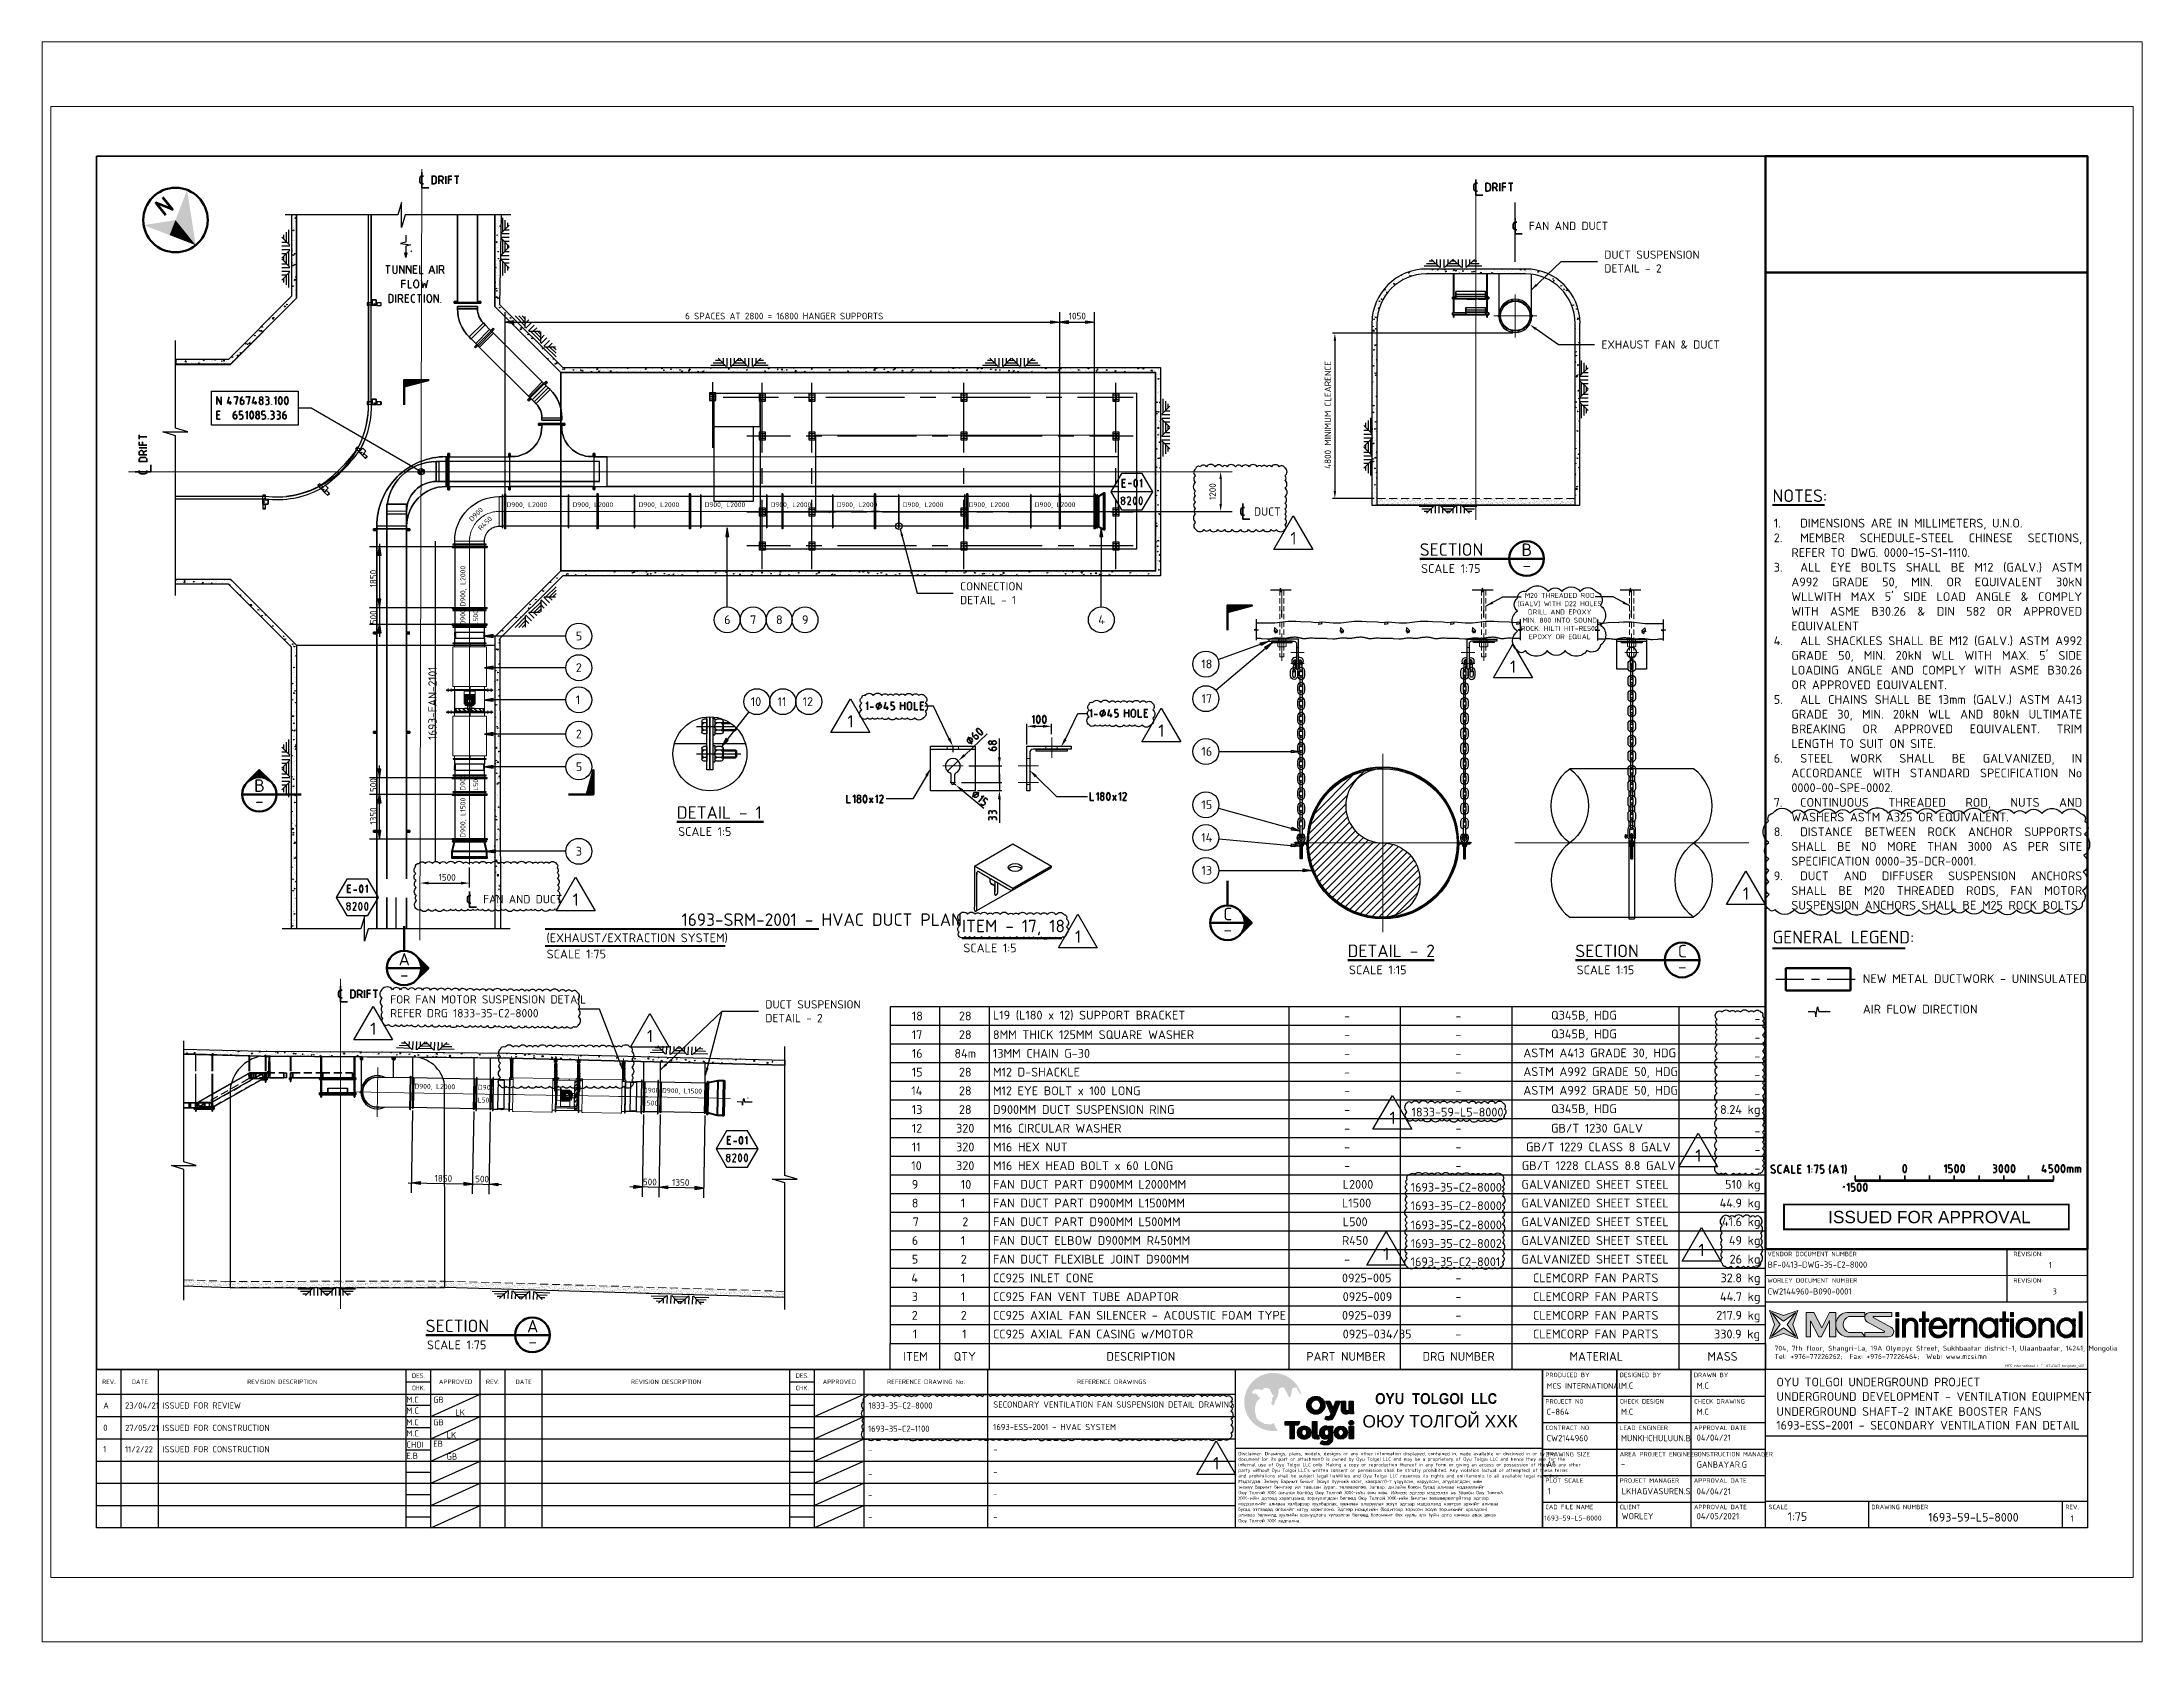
# Paper-space layout 'Layout1' of a CAD drawing. Header units: inches. Extents: x 1.05 to 9.45, y 0.8 to 7.2.
# The model-space entities are those that its viewports show. They can reach past a viewport. Long polylines and large blocks are cut down to what shows.
import ezdxf
from ezdxf.enums import TextEntityAlignment as Align

# ---------------------------------------------------------------- set-up
doc = ezdxf.new("R2010")
doc.units = ezdxf.units.IN
doc.header["$MEASUREMENT"] = 0
for name, pattern in [('ACAD_ISO02W100', [15, 12, -3]), ('ACAD_ISO08W100', [36, 24, -3, 6, -3]), ('CENTER', [2, 1.25, -0.25, 0.25, -0.25])]:
    doc.linetypes.add(name, pattern=pattern)
doc.layers.get('Defpoints').update_dxf_attribs({"color": 140, "lineweight": 18})
for name, color, linetype in [('1', 1, 'CENTER'), ('3', 3, 'Continuous'), ('PDF2_Geometry', 7, 'Continuous'), ('PDF5_0', 7, 'Continuous'), ('PDF5_DETAIL_CENTER2_18', 7, 'Continuous'), ('PDF5_DETAIL_HIDDEN2_18', 7, 'Continuous'), ('PDF5_DETAIL_LEADER', 7, 'Continuous'), ('PDF5_DIM', 7, 'Continuous'), ('PDF5_STAMP', 1, 'Continuous'), ('PDF5_STRUC_STEEL_GENERAL', 7, 'Continuous'), ('PDF5_Text', 7, 'Continuous'), ('PDF_AXES', 7, 'Continuous'), ('PDF_Border (Howden)', 7, 'Continuous'), ('PDF_Geometry', 7, 'Continuous'), ('PDF_Solid Fills', 7, 'Continuous'), ('PDF_Symbol (Howden)', 7, 'Continuous'), ('PDF_Text', 7, 'Continuous')]:
    doc.layers.add(name, color=color, linetype=linetype)
doc.layers.add('DIGITAL_SIGNATURE', color=7, linetype='Continuous', lineweight=50)
for name, color, linetype, true_color in [('PDF2_Solid Fills', 7, 'Continuous', 0x00338d), ('PDF5_HATCH_WALLS', 7, 'Continuous', 0xe4e4e4), ('PDF5_MECH_DISCIPLINE_PR_REF', 7, 'Continuous', 0x7d7d7d), ('PDF5_PIPE_DISCIPLINE_SEC_REF', 7, 'Continuous', 0xe4e4e4), ('PDF_SURFACES', 7, 'Continuous', 0x999999)]:
    doc.layers.add(name, color=color, linetype=linetype, true_color=true_color)
doc.styles.add('BORDER TEXT STYLE', font='isocpeur.ttf')
doc.styles.add('PDF Arial', font='arial.ttf')
doc.styles.add('PDF ISOCPEUR', font='isocpeur.ttf')
doc.styles.get("Standard").update_dxf_attribs({"font": 'arial.ttf'})

psp = doc.layouts.get("Layout1")

msp = doc.modelspace()

# ---------------------------------------------------------------- texts
at = {"layer": 'PDF5_Text', "color": 1, "insert": (53835, 10724), "char_height": 372.74, "attachment_point": 7, "style": 'PDF Arial'}
msp.add_mtext('ISSUED FOR APPROVAL', dxfattribs=at)
at = {"layer": 'PDF_Text', "style": 'PDF ISOCPEUR'}
for s, insert, char_height, attachment_point in [('DUCT SUSPENSION\\PDETAIL - 2', (47055, 39522), 250, 7), ('6 SPACES AT 2800 = 16800 HANGER SUPPORTS', (19211, 38105), 200, 7), ('1050', (30832, 38105), 200, 7), ('NOTES:', (52149, 32573), 380.6, 7), ('DUCT', (36443, 32159), 250, 7), ('\\pxql;SECTION', (41465, 30942), 380.58, 7), ('\\pxqc;B', (44708, 31126), 380.6, 5), ('SCALE 1:75', (41506, 30423), 267, 7), ('\\pxqc;-', (44708, 30657), 380.6, 5), ('CONNECTION\\PDETAIL - 1', (27543, 29476), 250, 7), ('M20 THREADED ROD\\P(GALV) WITH D22 HOLES\\PDRILL AND EPOXY\\PMIN. 800 INTO SOUND\\PROCK. HILTI HIT-RE500\\PEPOXY OR EQUAL ', (45705, 29818), 150, 2), ('5', (15903, 28381), 267, 7), ('6', (20395, 28873), 267, 7), ('7', (21181, 28873), 267, 7), ('8', (21967, 28873), 267, 7), ('9', (22753, 28873), 267, 7), ('4', (31727, 28872), 267, 7), ('2', (15903, 27423), 267, 7), ('18', (35014, 27534), 267, 8), ('1', (15903, 26448), 267, 7), ('17', (35014, 26485), 267, 8), ('10', (21360, 26394), 267, 8), ('11', (22146, 26394), 267, 8), ('12', (22932, 26394), 267, 8), ('2', (15903, 25412), 267, 7), ('16', (35014, 24884), 267, 8), ('\\pxqc;B', (6321, 23983), 380.6, 5), ('5', (15903, 24421), 267, 7), ('15', (35014, 23271), 267, 8), ('\\pxqc;-', (6321, 23514), 380.6, 5), ('\\pxql;DETAIL - 1', (18962, 22976), 380.58, 7), ('SCALE 1:5', (19003, 22457), 267, 7), ('14', (35014, 22277), 267, 8), ('3', (15903, 21862), 267, 7), ('13', (35014, 21282), 267, 8), ('FAN AND DUCT', (13094, 20417), 250, 7), ('\\pxqc;1693-SRM-2001 - HVAC DUCT PLAN', (19104, 19732), 380.58, 7), ('ITEM - 17, 18', (27601, 19451), 380.58, 7), ('\\pxqc;C', (35649, 20093), 380.6, 5), ('(EXHAUST/EXTRACTION SYSTEM)', (15014, 19213), 267.02, 7), ('SCALE 1:5', (27642, 18932), 267, 7), ('\\pxqc;-', (35649, 19624), 380.6, 5), ('\\pxql;DETAIL - 2', (39279, 18786), 380.58, 7), ('\\pxql;SECTION', (46175, 18786), 380.58, 7), ('\\pxqc;C', (49418, 18970), 380.6, 5), ('GENERAL LEGEND:', (52149, 19202), 380.58, 7), ('\\pxqc;A', (10707, 18724), 380.6, 5), ('SCALE 1:75', (15020, 18747), 267, 7), ('SCALE 1:15', (39320, 18267), 267, 7), ('SCALE 1:15', (46217, 18267), 267, 7), ('\\pxqc;-', (49418, 18501), 380.6, 5), ('\\pxqc;-', (10707, 18255), 380.6, 5), ('DUCT SUSPENSION\\PDETAIL - 2', (21644, 16814), 250, 7), ('L19 (L180 x 12) SUPPORT BRACKET', (28536, 16871), 267.02, 7), ('18', (26079, 16871), 267, 7), ('17', (26079, 16305), 267, 7), ('28', (27698, 16871), 267, 8), ('28', (27698, 16305), 267, 8), ('8MM THICK 125MM SQUARE WASHER', (28536, 16305), 267.02, 7), ('\\pxqc;-', (39132, 16871), 267, 7), ('\\pxqc;-', (42503, 16871), 267, 7), ('Q345B, HDG', (45440, 16833), 267, 7), ('Q345B, HDG', (45440, 16267), 267, 7), ('-', (51784, 16791), 267, 9), ('16', (26079, 15738), 267, 7), ('84m', (27698, 15738), 267, 8), ('13MM CHAIN G-30', (28536, 15738), 267.02, 7), ('\\pxqc;-', (39132, 16305), 267, 7), ('\\pxqc;-', (42503, 16305), 267, 7), ('ASTM A413 GRADE 30, HDG', (44603, 15691), 267.02, 7), ('-', (51784, 16225), 267, 9), ('15', (26079, 15171), 267, 7), ('28', (27698, 15171), 267, 8), ('M12 D-SHACKLE', (28536, 15171), 267.02, 7), ('\\pxqc;-', (39132, 15738), 267, 7), ('\\pxqc;-', (39132, 15171), 267, 7), ('\\pxqc;-', (42503, 15738), 267, 7), ('\\pxqc;-', (42503, 15171), 267, 7), ('ASTM A992 GRADE 50, HDG', (44603, 15124), 267.02, 7), ('-', (51784, 15658), 267, 9), ('14', (26064, 14605), 267, 7), ('28', (27698, 14605), 267, 8), ('M12 EYE BOLT x 100 LONG', (28536, 14605), 267.02, 7), ('\\pxqc;-', (39132, 14605), 267, 7), ('\\pxqc;-', (42503, 14605), 267, 7), ('ASTM A992 GRADE 50, HDG', (44603, 14557), 267.02, 7), ('-', (51784, 15091), 267, 9), ('-', (51784, 14525), 267, 9), ('13', (26079, 14038), 267, 7), ('28', (27698, 14038), 267, 8), ('D900MM DUCT SUSPENSION RING', (28536, 14038), 267.02, 7), ('\\pxqc;-', (39132, 14038), 267, 7), ('1833-59-L5-8000', (41215, 13960), 267.02, 7), ('Q345B, HDG', (45440, 14000), 267, 7), ('8.24 kg', (51784, 13958), 267, 9), ('12', (26079, 13471), 267, 7), ('320', (27698, 13471), 267, 8), ('M16 CIRCULAR WASHER', (28536, 13471), 267.02, 7), ('\\pxqc;-', (39132, 13471), 267, 7), ('\\pxqc;-', (42503, 13471), 267, 7), ('GB/T 1230 GALV', (45440, 13471), 267.02, 7), ('-', (51784, 13391), 267, 9), ('11', (26079, 12905), 267, 7), ('320', (27698, 12905), 267, 8), ('M16 HEX NUT', (28536, 12905), 267.02, 7), ('\\pxqc;-', (39132, 12905), 267, 7), ('\\pxqc;-', (42503, 12905), 267, 7), ('GB/T 1229 CLASS 8 GALV', (44683, 12905), 267.02, 7), ('-', (51784, 12825), 267, 9), ('10', (26064, 12338), 267, 7), ('320', (27698, 12338), 267, 8), ('M16 HEX HEAD BOLT x 60 LONG', (28536, 12338), 267.02, 7), ('\\pxqc;-', (39132, 12338), 267, 7), ('\\pxqc;-', (42503, 12338), 267, 7), ('GB/T 1228 CLASS 8.8 GALV', (44553, 12338), 267.02, 7), ('-', (51784, 12258), 267, 9), ('9', (26079, 11771), 267, 7), ('8', (26079, 11205), 267, 7), ('10', (27564, 11771), 267, 7), ('1', (27564, 11205), 267, 7), ('FAN DUCT PART D900MM L2000MM', (28536, 11771), 267.02, 7), ('FAN DUCT PART D900MM L1500MM', (28536, 11205), 267.02, 7), ('\\pxqc;L1500', (39108, 11205), 267.02, 7), ('\\pxqc;L2000', (39132, 11771), 267.02, 7), ('1693-35-C2-8000', (41188, 11684), 267.02, 7), ('GALVANIZED SHEET STEEL', (46776, 11771), 267.02, 8), ('GALVANIZED SHEET STEEL', (46776, 11205), 267.02, 8), ('44.9 kg', (51784, 11125), 267, 9), ('510 kg', (51784, 11691), 267, 9), ('7', (26107, 10638), 267, 7), ('2', (27607, 10638), 267, 7), ('FAN DUCT PART D900MM L500MM', (28536, 10638), 267.02, 7), ('\\pxqc;L500', (39132, 10638), 267, 7), ('1693-35-C2-8000', (41188, 11126), 267.02, 7), ('GALVANIZED SHEET STEEL', (46776, 10638), 267.02, 8), ('41.6 kg', (51784, 10558), 267, 9), ('6', (26079, 10071), 267, 7), ('1', (27564, 10071), 267, 7), ('FAN DUCT ELBOW D900MM R450MM', (28536, 10071), 267.02, 7), ('\\pxqc;R450', (39108, 10071), 267, 7), ('1693-35-C2-8000', (41188, 10544), 267.02, 7), ('1693-35-C2-8002', (41188, 9981), 267.02, 7), ('GALVANIZED SHEET STEEL', (46776, 10071), 267.02, 8), ('49 kg', (51784, 9991), 267, 9), ('5', (26079, 9505), 267, 7), ('2', (27564, 9505), 267, 7), ('FAN DUCT FLEXIBLE JOINT D900MM', (28536, 9505), 267.02, 7), ('\\pxqc;-', (39132, 9505), 267, 7), ('1693-35-C2-8001', (41188, 9428), 267.02, 7), ('GALVANIZED SHEET STEEL', (46776, 9505), 267.02, 8), ('26 kg', (51784, 9425), 267, 9), ('4', (26064, 8938), 267, 7), ('1', (27564, 8938), 267, 7), ('CC925 INLET CONE', (28536, 8938), 267.02, 7), ('\\pxqc;0925-005', (39108, 8938), 267.02, 7), ('\\pxqc;-', (42503, 8938), 267, 7), ('CLEMCORP FAN PARTS', (46793, 8938), 267.02, 8), ('32.8 kg', (51784, 8858), 267, 9), ('3', (26079, 8371), 267, 7), ('1', (27564, 8371), 267, 7), ('CC925 FAN VENT TUBE ADAPTOR', (28536, 8371), 267.02, 7), ('\\pxqc;0925-009', (39132, 8371), 267.02, 7), ('\\pxqc;-', (42503, 8371), 267, 7), ('CLEMCORP FAN PARTS', (46793, 8371), 267.02, 8), ('44.7 kg', (51784, 8291), 267, 9), ('\\pxql;SECTION', (11353, 7428), 380.58, 7), ('\\pxqc;A', (14596, 7612), 380.6, 5), ('2', (26079, 7805), 267, 7), ('2', (27564, 7805), 267, 7), ('CC925 AXIAL FAN SILENCER - ACOUSTIC FOAM TYPE', (28536, 7805), 267.02, 7), ('\\pxqc;0925-039', (39108, 7805), 267.02, 7), ('\\pxqc;-', (42503, 7805), 267, 7), ('CLEMCORP FAN PARTS', (46793, 7805), 267.02, 8), ('217.9 kg', (51783, 7725), 267, 9), ('SCALE 1:75', (11395, 6909), 267, 7), ('\\pxqc;-', (14596, 7143), 380.6, 5), ('1', (26107, 7238), 267, 7), ('1', (27607, 7238), 267, 7), ('CC925 AXIAL FAN CASING w/MOTOR', (28536, 7238), 267.02, 7), ('\\pxqc;0925-034/35', (39132, 7238), 267.02, 7), ('\\pxqc;-', (42503, 7238), 267, 7), ('CLEMCORP FAN PARTS', (46793, 7238), 267.02, 8), ('330.9 kg', (51772, 7158), 267, 9), ('ITEM', (25821, 6562), 264, 7), ('QTY', (27345, 6562), 264, 7), ('DESCRIPTION', (31974, 6562), 263.95, 7), ('PART NUMBER', (38031, 6562), 263.95, 7), ('DRG NUMBER', (41550, 6562), 264, 7), ('MATERIAL', (46002, 6562), 264, 7), ('MASS', (50179, 6562), 264, 7)]:
    msp.add_mtext(s, dxfattribs=dict(at, insert=insert, char_height=char_height, attachment_point=attachment_point))
for s, insert, char_height, attachment_point, rotation in [('4800 MINIMUM CLEARENCE', (38782, 33576), 200, 7, 90), ('1200', (35291, 32632), 200, 7, 90), ('1850', (9870, 30520), 200, 9, 90), ('500', (9870, 29290), 200, 9, 90), ('\\pxql;1693-FAN-2101', (11687, 25367), 250, 7, 90), ('500', (9870, 23788), 200, 7, 90), ('1350', (9870, 22800), 200, 7, 90), ('1500', (11744, 21109), 200, 7, 359), ('1850', (11622, 11992), 200, 7, 359), ('500', (12852, 11970), 200, 7, 359), ('500', (18353, 11874), 200, 9, 359), ('1350', (19341, 11857), 200, 9, 359)]:
    msp.add_mtext(s, dxfattribs=dict(at, insert=insert, char_height=char_height, attachment_point=attachment_point, rotation=rotation))
at = {"layer": 'PDF_Text', "attachment_point": 1, "style": 'PDF ISOCPEUR'}
for s, insert, char_height, width in [("\\pxi-2,l3,qj,t4;1.^IDIMENSIONS ARE IN MILLIMETERS, U.N.O.\\P2.^IMEMBER SCHEDULE-STEEL CHINESE SECTIONS, REFER TO DWG. 0000-15-S1-1110.\\P3.^IALL EYE BOLTS SHALL BE M12 (GALV.) ASTM A992 GRADE 50, MIN. OR EQUIVALENT 30kN WLLWITH MAX 5' SIDE LOAD ANGLE & COMPLY WITH ASME B30.26 & DIN 582 OR APPROVED EQUIVALENT\\P4.^IALL SHACKLES SHALL BE M12 (GALV.) ASTM A992 GRADE 50, MIN. 20kN WLL WITH MAX. 5' SIDE LOADING ANGLE AND COMPLY WITH ASME B30.26 OR APPROVED EQUIVALENT.\\P5.^IALL CHAINS SHALL BE 13mm (GALV.) ASTM A413 GRADE 30, MIN. 20kN WLL AND 80kN ULTIMATE BREAKING OR APPROVED EQUIVALENT. TRIM LENGTH TO SUIT ON SITE.\\P6.^ISTEEL WORK SHALL BE GALVANIZED, IN ACCORDANCE WITH STANDARD SPECIFICATION No 0000-00-SPE-0002.\\P7.^ICONTINUOUS THREADED ROD, NUTS AND WASHERS ASTM A325 OR EQUIVALENT.\\P8.^IDISTANCE BETWEEN ROCK ANCHOR SUPPORTS SHALL BE NO MORE THAN 3000 AS PER SITE SPECIFICATION 0000-35-DCR-0001.\\P9.^IDUCT AND DIFFUSER SUSPENSION ANCHORS SHALL BE M20 THREADED RODS, FAN MOTOR SUSPENSION ANCHORS SHALL BE M25 ROCK BOLTS.", (51920, 32066), 267.023, 9580.09), ('\\pxi-2,l3,qj,t4;NEW METAL DUCTWORK - UNINSULATED.', (54619, 18269), 267.02, 7068.44), ('\\pxi-2,l3,qj,t4;AIR FLOW DIRECTION', (54619, 17346), 267.02, 7068.44)]:
    msp.add_mtext(s, dxfattribs=dict(at, insert=insert, char_height=char_height, width=width))
at = {"layer": 'PDF_Text', "lineweight": 30, "attachment_point": 7, "style": 'PDF ISOCPEUR'}
for s, insert, char_height in [('1', (37546, 31290), 375), ('1', (44198, 27399), 375), ('1', (24131, 25742), 375), ('1', (33546, 25463), 375), ('1', (15808, 20344), 375), ('1', (51252, 20529), 375), ('1', (31021, 19221), 375), ('FOR FAN MOTOR SUSPENSION DETAIL^JREFER DRG 1833-35-C2-8000', (10282, 16965), 250), ('1', (9674, 16432), 375), ('1', (18057, 16211), 375), ('1', (40547, 13734), 375), ('1', (49810, 12589), 375), ('1', (40355, 9613), 375), ('1', (49906, 9730), 375), ('1', (35208, 3271), 375)]:
    msp.add_mtext(s, dxfattribs=dict(at, insert=insert, char_height=char_height))

# ---------------------------------------------------------------- blocks, each defined once
blk = doc.blocks.new('MCSI-BORDER')
at = {"true_color": 0x994d00, "transparency": 33554674}
h = blk.add_hatch(color=34, dxfattribs=at)
h.dxf.hatch_style = 1
h.paths.add_polyline_path([(-108.65, -6.4), (-108.75, -6.11), (-109.45, -5.17), (-109.57, -4.65), (-109.99, -4.02), (-110.01, -3.39), (-110.29, -3.3), (-110.71, -3.59), (-111.18, -3.84), (-111.39, -3.85), (-111.69, -4), (-111.9, -3.95), (-112.21, -3.62), (-112.83, -3.86), (-113.04, -3.71), (-113.99, -3.62), (-114.28, -3.37), (-114.58, -3.31), (-114.81, -3.31), (-115.63, -2.24), (-115.6, -3.01), (-115.94, -2.58), (-116.15, -1.87), (-116.11, -2.76), (-116.35, -2.43), (-116.63, -1.64), (-116.53, -2.32), (-116.98, -1.52), (-117.26, -1.07), (-117.5, 0.09), (-117.73, 1.19), (-117.79, 1.76), (-117.77, 2.76), (-117.73, 3.12), (-117.61, 3.83), (-117.46, 4.3), (-117.29, 4.86), (-117.19, 5.11), (-116.85, 5.51), (-116.56, 5.86), (-115.97, 6.46), (-115.76, 6.76), (-115.73, 6.93), (-115.76, 7.02), (-115.86, 7.08), (-116.08, 7.08), (-116.49, 7.43), (-116.84, 7.97), (-117.15, 8.43), (-117.44, 8.6), (-117.71, 8.6), (-117.89, 8.47), (-118.19, 8.37), (-118.41, 8.41), (-118.53, 8.51), (-118.53, 8.67), (-118.64, 8.74), (-118.78, 8.74), (-118.99, 8.82), (-118.99, 9.12), (-118.81, 9.59), (-118.46, 9.82), (-118.15, 10.16), (-117.75, 10.26), (-117.05, 10.3), (-116.24, 10.28), (-115.31, 10.14), (-114.56, 10.09), (-114.43, 10.13), (-114.42, 10.39), (-114.36, 10.69), (-114.11, 10.88), (-113.73, 10.9), (-112.96, 10.79), (-112.53, 10.73), (-112.21, 10.52), (-111.75, 10.43), (-111.57, 10.42), (-111.57, 10.29), (-111.76, 10.11), (-111.77, 9.89), (-111.4, 9.44), (-111.08, 8.83), (-110.94, 8.32), (-110.78, 8.15), (-110.31, 8.02), (-110.2, 7.55), (-110.38, 7.27), (-110.73, 7.01), (-110.86, 6.44), (-110.86, 6.15), (-110.76, 5.83), (-110.84, 5.47), (-111.07, 5.15), (-111.23, 4.79), (-111.16, 4.39), (-111.04, 4.26), (-110.98, 4.11), (-110.76, 3.94), (-110.54, 3.85), (-110.32, 3.88), (-110.21, 3.94), (-110.09, 4.2), (-109.92, 4.59), (-109.8, 5.15), (-109.53, 5.95), (-109.15, 6.65), (-108.81, 7.25), (-108.5, 7.93), (-108.34, 8.74), (-108.26, 9.41), (-108.33, 9.9), (-108.24, 10.27), (-107.83, 10.71), (-107.41, 10.91), (-106.77, 11.06), (-106.28, 11.07), (-105.99, 10.88), (-105.71, 10.38), (-105.4, 9.66), (-105.21, 9.37), (-104.84, 8.82), (-104.7, 8.29), (-104.35, 7.63), (-104.16, 7.34), (-103.97, 7.2), (-103.75, 7.19), (-103.49, 7.38), (-103.34, 7.63), (-103.23, 8.01), (-103.1, 8.89), (-102.98, 9.5), (-102.9, 10.26), (-102.73, 10.71), (-102.4, 10.86), (-102, 11), (-101.31, 10.98), (-100.83, 10.91), (-100.68, 10.47), (-100.57, 9.97), (-100.26, 9.57), (-99.97, 9.04), (-99.56, 8.52), (-99.02, 8, 2.264835)])
at = {"lineweight": 13, "transparency": 33554687}
h = blk.add_hatch(color=256, dxfattribs=at)
h.paths.add_polyline_path([(-67.18, 4.25), (-67.59, 4.3), (-67.95, 4.4), (-68.28, 4.6), (-68.56, 4.85), (-68.78, 5.2), (-68.95, 5.58), (-69.03, 6.03), (-69.07, 6.53), (-69.02, 7.16), (-68.9, 7.66), (-68.73, 7.99), (-68.53, 8.29), (-68.29, 8.52), (-68.03, 8.69), (-67.63, 8.82), (-67.18, 8.87), (-66.77, 8.82), (-66.41, 8.72), (-66.08, 8.52), (-65.8, 8.24), (-65.57, 7.91), (-65.41, 7.51), (-65.32, 7.06), (-65.28, 6.56), (-65.32, 6.03), (-65.41, 5.58), (-65.57, 5.2), (-65.8, 4.88), (-66.07, 4.6), (-66.4, 4.4), (-66.76, 4.3)])
h.paths.add_polyline_path([(-67.18, 5.03), (-67.41, 5.05), (-67.63, 5.13), (-67.82, 5.25), (-67.99, 5.4), (-68.13, 5.63), (-68.23, 5.91), (-68.29, 6.21), (-68.32, 6.56), (-68.29, 6.91), (-68.23, 7.24), (-68.14, 7.49), (-68, 7.71), (-67.83, 7.89), (-67.64, 7.99), (-67.41, 8.06), (-67.18, 8.09), (-66.93, 8.06), (-66.71, 7.99), (-66.52, 7.89), (-66.35, 7.71), (-66.21, 7.51), (-66.12, 7.24), (-66.06, 6.94), (-66.03, 6.58), (-66.06, 6.21), (-66.12, 5.91), (-66.22, 5.63), (-66.36, 5.4), (-66.52, 5.25), (-66.72, 5.13), (-66.94, 5.05)], flags=16)
for points in [[(-63.61, 4.35), (-63.61, 6.21), (-65.02, 8.77), (-64.14, 8.77), (-63.24, 6.96), (-62.33, 8.77), (-61.45, 8.77), (-62.86, 6.21), (-62.86, 4.35)], [(-59.4, 4.25), (-59.9, 4.3), (-60.26, 4.4), (-60.54, 4.58), (-60.74, 4.78), (-60.88, 5.03), (-60.96, 5.28), (-61.02, 5.76), (-61.04, 6.41), (-61.04, 8.77), (-60.27, 8.77), (-60.27, 6.36), (-60.25, 5.63), (-60.16, 5.38), (-59.99, 5.18), (-59.75, 5.08), (-59.42, 5.03), (-59.11, 5.05), (-58.87, 5.18), (-58.73, 5.35), (-58.66, 5.56), (-58.62, 6.31), (-58.62, 8.77), (-57.85, 8.77), (-57.85, 6.43), (-57.88, 5.76), (-57.92, 5.3), (-58.02, 5), (-58.17, 4.75), (-58.37, 4.55), (-58.63, 4.4), (-58.97, 4.3)], [(-53.15, 4.35), (-53.15, 8.01), (-54.29, 8.01), (-54.29, 8.77), (-51.25, 8.77), (-51.25, 8.01), (-52.39, 8.01), (-52.39, 4.35)], [(-46.5, 4.35), (-46.5, 8.77), (-45.73, 8.77), (-45.73, 5.1), (-43.69, 5.1), (-43.69, 4.35)], [(-41.34, 4.25), (-41.9, 4.33), (-42.39, 4.55), (-42.61, 4.7), (-42.8, 4.9), (-42.96, 5.13), (-43.08, 5.38), (-43.25, 5.96), (-43.31, 6.58), (-43.25, 7.24), (-43.05, 7.81), (-42.91, 8.06), (-42.73, 8.29), (-42.53, 8.49), (-42.29, 8.64), (-41.87, 8.82), (-41.35, 8.87), (-41, 8.84), (-40.7, 8.77), (-40.44, 8.67), (-40.2, 8.49), (-40.02, 8.29), (-39.86, 8.06), (-39.75, 7.79), (-39.67, 7.49), (-40.42, 7.34), (-40.56, 7.64), (-40.76, 7.89), (-41.03, 8.04), (-41.37, 8.09), (-41.62, 8.06), (-41.85, 7.99), (-42.06, 7.89), (-42.23, 7.71), (-42.37, 7.51), (-42.47, 7.26), (-42.53, 6.96), (-42.56, 6.61), (-42.53, 6.23), (-42.47, 5.91), (-42.37, 5.66), (-42.23, 5.43), (-42.06, 5.25), (-41.87, 5.13), (-41.64, 5.05), (-41.39, 5.03), (-41.13, 5.05), (-40.88, 5.13), (-40.42, 5.4), (-40.42, 5.96), (-41.34, 5.96), (-41.34, 6.73), (-39.67, 6.73), (-39.67, 4.95), (-39.97, 4.7), (-40.39, 4.48), (-40.86, 4.3)], [(-30.14, 4.35), (-30.14, 8.77), (-29.37, 8.77), (-29.37, 5.1), (-27.32, 5.1), (-27.32, 4.35)], [(-26.8, 4.35), (-26.8, 8.77), (-26.03, 8.77), (-26.03, 5.1), (-23.99, 5.1), (-23.99, 4.35)], [(-21.84, 4.35), (-22.22, 4.38), (-22.54, 4.5), (-22.86, 4.68), (-23.12, 4.93), (-23.33, 5.25), (-23.5, 5.63), (-23.59, 6.08), (-23.62, 6.56), (-23.59, 7.09), (-23.5, 7.54), (-23.33, 7.91), (-23.12, 8.27), (-22.84, 8.52), (-22.53, 8.72), (-22.18, 8.82), (-21.79, 8.87), (-21.44, 8.82), (-21.14, 8.74), (-20.86, 8.57), (-20.61, 8.37), (-20.39, 7.99), (-20.21, 7.49), (-20.98, 7.34), (-21.09, 7.64), (-21.28, 7.89), (-21.53, 8.04), (-21.84, 8.09), (-22.05, 8.06), (-22.26, 8.01), (-22.43, 7.89), (-22.58, 7.74), (-22.71, 7.54), (-22.79, 7.29), (-22.84, 6.99), (-22.87, 6.63), (-22.84, 6.26), (-22.79, 5.93), (-22.71, 5.66), (-22.59, 5.45), (-22.44, 5.3), (-22.27, 5.2), (-22.08, 5.13), (-21.87, 5.1), (-21.56, 5.18), (-21.3, 5.33), (-21.1, 5.63), (-20.98, 6.06), (-20.21, 5.78), (-20.32, 5.45), (-20.45, 5.15), (-20.61, 4.9), (-20.8, 4.7), (-21.01, 4.55), (-21.26, 4.43), (-21.54, 4.38)]]:
    blk.add_hatch(color=256, dxfattribs=at).paths.add_polyline_path(points)
h = blk.add_hatch(color=256, dxfattribs=at)
h.paths.add_polyline_path([(-48.99, 4.25), (-49.41, 4.3), (-49.77, 4.4), (-50.1, 4.6), (-50.37, 4.85), (-50.6, 5.2), (-50.76, 5.58), (-50.85, 6.03), (-50.89, 6.53), (-50.84, 7.16), (-50.71, 7.66), (-50.55, 7.99), (-50.35, 8.29), (-50.11, 8.52), (-49.85, 8.69), (-49.45, 8.82), (-48.99, 8.87), (-48.59, 8.82), (-48.23, 8.72), (-47.9, 8.52), (-47.61, 8.24), (-47.39, 7.91), (-47.23, 7.51), (-47.14, 7.06), (-47.1, 6.56), (-47.14, 6.03), (-47.23, 5.58), (-47.39, 5.2), (-47.61, 4.88), (-47.89, 4.6), (-48.22, 4.4), (-48.58, 4.3)])
h.paths.add_polyline_path([(-48.99, 5.03), (-49.23, 5.05), (-49.45, 5.13), (-49.63, 5.25), (-49.81, 5.4), (-49.95, 5.63), (-50.05, 5.91), (-50.11, 6.21), (-50.14, 6.56), (-50.11, 6.91), (-50.05, 7.24), (-49.96, 7.49), (-49.82, 7.71), (-49.65, 7.89), (-49.46, 7.99), (-49.23, 8.06), (-48.99, 8.09), (-48.74, 8.06), (-48.53, 7.99), (-48.34, 7.89), (-48.17, 7.71), (-48.03, 7.51), (-47.94, 7.24), (-47.88, 6.94), (-47.85, 6.58), (-47.88, 6.21), (-47.94, 5.91), (-48.04, 5.63), (-48.18, 5.4), (-48.34, 5.25), (-48.54, 5.13), (-48.76, 5.05)], flags=16)
h = blk.add_hatch(color=256, dxfattribs=at)
h.paths.add_polyline_path([(-37.17, 4.25), (-37.59, 4.3), (-37.95, 4.4), (-38.28, 4.6), (-38.55, 4.85), (-38.78, 5.2), (-38.94, 5.58), (-39.03, 6.03), (-39.07, 6.53), (-39.02, 7.16), (-38.89, 7.66), (-38.73, 7.99), (-38.53, 8.29), (-38.29, 8.52), (-38.03, 8.69), (-37.63, 8.82), (-37.17, 8.87), (-36.77, 8.82), (-36.41, 8.72), (-36.08, 8.52), (-35.79, 8.24), (-35.57, 7.91), (-35.41, 7.51), (-35.32, 7.06), (-35.28, 6.56), (-35.32, 6.03), (-35.41, 5.58), (-35.57, 5.2), (-35.79, 4.88), (-36.07, 4.6), (-36.4, 4.4), (-36.76, 4.3)])
h.paths.add_polyline_path([(-37.17, 5.03), (-37.41, 5.05), (-37.63, 5.13), (-37.81, 5.25), (-37.99, 5.4), (-38.13, 5.63), (-38.23, 5.91), (-38.29, 6.21), (-38.32, 6.56), (-38.29, 6.91), (-38.23, 7.24), (-38.14, 7.49), (-38, 7.71), (-37.83, 7.89), (-37.64, 7.99), (-37.41, 8.06), (-37.17, 8.09), (-36.92, 8.06), (-36.71, 7.99), (-36.52, 7.89), (-36.35, 7.71), (-36.21, 7.51), (-36.12, 7.24), (-36.06, 6.94), (-36.03, 6.58), (-36.06, 6.21), (-36.12, 5.91), (-36.22, 5.63), (-36.36, 5.4), (-36.52, 5.25), (-36.72, 5.13), (-36.94, 5.05)], flags=16)
at = {"true_color": 0x00a3a3, "transparency": 33554687}
h = blk.add_hatch(color=134, dxfattribs=at)
h.dxf.hatch_style = 1
edge = h.paths.add_edge_path()
edge.add_ellipse((-93.2, 3.87), major_axis=(-3.67, 0), ratio=0.987932, start_angle=0, end_angle=360)
edge = h.paths.add_edge_path(flags=16)
edge.add_ellipse((-93.2, 3.91), major_axis=(0, 2.16), ratio=0.866002, start_angle=0, end_angle=360)
h = blk.add_hatch(color=134, dxfattribs=at)
h.dxf.hatch_style = 1
h.paths.add_polyline_path([(-87.33, -2.01), (-87.01, -1.92), (-86.82, -1.85), (-86.17, -1.09), (-86.06, -0.95), (-85.91, -0.75), (-85.78, -0.51), (-85.67, -0.25), (-83.56, 5.11), (-83.56, 5.52), (-85.15, 5.52), (-86.23, 2.46), (-87.52, 5.49), (-89.25, 5.49), (-87.62, 1.81), (-87.09, 0.6), (-87.09, 0.49), (-87.09, 0.29), (-87.12, 0.2), (-87.18, 0.03), (-87.28, -0.14), (-87.37, -0.31), (-87.89, -0.71), (-88.65, -0.71), (-88.78, -0.65), (-89.04, -0.5), (-89.48, -1.78), (-88.94, -2), (-88.32, -2.09), (-87.81, -2.09)])
h = blk.add_hatch(color=134, dxfattribs=at)
h.dxf.hatch_style = 1
h.paths.add_polyline_path([(-80.7, 1.7), (-80.79, 1.76), (-80.92, 1.86), (-81.09, 1.97), (-81.22, 2.23), (-81.22, 5.37), (-81.33, 5.52), (-82.85, 5.52), (-82.84, 1.59), (-82.82, 1.53), (-82.76, 1.35), (-82.63, 1.1), (-82.44, 0.88), (-82.26, 0.7), (-82.07, 0.58), (-81.74, 0.37), (-81.34, 0.22), (-80.71, 0.22), (-80.32, 0.38), (-80.16, 0.48), (-79.97, 0.6), (-79.79, 0.69), (-79.64, 0.81), (-79.54, 0.88), (-79.54, 0.69), (-79.47, 0.51), (-79.35, 0.39), (-78.06, 0.39), (-78.06, 1.19), (-78.1, 1.19), (-78.13, 1.21), (-78.13, 1.27), (-78.13, 5.52), (-79.63, 5.52), (-79.76, 5.37), (-79.76, 1.91), (-79.97, 1.8), (-80.17, 1.7)])
h = blk.add_hatch(color=134, dxfattribs=at)
h.dxf.hatch_style = 1
h.paths.add_polyline_path([(-103.64, -4.13), (-103.64, -9.72), (-101.91, -9.72), (-101.91, -4.13), (-100.3, -4.13), (-99.86, -3.11), (-99.86, -2.71), (-105.63, -2.71), (-105.63, -4.13)])
h = blk.add_hatch(color=134, dxfattribs=at)
h.dxf.hatch_style = 1
edge = h.paths.add_edge_path()
edge.add_ellipse((-97.94, -7.18), major_axis=(-2.72, 0), ratio=0.999287, start_angle=0, end_angle=360)
edge = h.paths.add_edge_path(flags=16)
edge.add_ellipse((-97.94, -7.16), major_axis=(0, 1.34), ratio=0.727791, start_angle=0, end_angle=360)
h = blk.add_hatch(color=134, dxfattribs=at)
h.dxf.hatch_style = 1
h.paths.add_polyline_path([(-92.85, -2.69), (-94.61, -2.69), (-94.61, -8.82), (-94.49, -9.1), (-94.33, -9.35), (-94.05, -9.54), (-93.77, -9.72), (-92.85, -9.85), (-92.3, -9.77), (-91.9, -9.66), (-91.96, -9.35), (-92.06, -8.92), (-92.21, -8.27), (-92.85, -8.27), (-92.85, -8.12)])
h = blk.add_hatch(color=134, dxfattribs=at)
h.dxf.hatch_style = 1
h.paths.add_polyline_path([(-88.09, -9.19), (-88.09, -10.02), (-88.2, -10.17), (-88.39, -10.41), (-88.69, -10.64), (-89.19, -10.8), (-89.6, -10.72), (-90.24, -10.59), (-90.8, -10.37), (-91.29, -11.57), (-91.02, -11.78), (-90.58, -11.94), (-90.14, -12.12), (-89.45, -12.17), (-89.03, -12.2), (-88.2, -12.09), (-87.77, -11.82), (-87.59, -11.71), (-87.25, -11.5), (-87.04, -11.3), (-86.83, -11.08), (-86.62, -10.65), (-86.44, -10.11), (-86.44, -5.26), (-86.34, -4.58), (-87.65, -4.58), (-87.92, -4.99), (-87.98, -5.07), (-88.18, -4.82), (-88.43, -4.67), (-88.79, -4.54), (-88.97, -4.5), (-89.54, -4.5), (-89.9, -4.59), (-90.46, -4.83), (-90.69, -5.05), (-90.94, -5.29), (-91.16, -5.5), (-91.3, -5.81), (-91.43, -6.1), (-91.54, -6.38), (-91.56, -6.94), (-91.56, -7.05), (-91.56, -7.42), (-91.55, -7.54), (-91.55, -8.1), (-91.39, -8.41), (-91.21, -8.76), (-91.07, -9.03), (-90.94, -9.18), (-90.74, -9.41), (-90.47, -9.59), (-90.14, -9.72), (-89.84, -9.84), (-89.06, -9.84), (-88.76, -9.73), (-88.45, -9.61), (-88.24, -9.37)])
edge = h.paths.add_edge_path(flags=16)
edge.add_ellipse((-88.89, -7.17), major_axis=(0, 1.31), ratio=0.681334, start_angle=0, end_angle=360)
h = blk.add_hatch(color=134, dxfattribs=at)
h.dxf.hatch_style = 1
edge = h.paths.add_edge_path()
edge.add_ellipse((-83.12, -7.18), major_axis=(-2.69, 0), ratio=0.990961, start_angle=0, end_angle=360)
edge = h.paths.add_edge_path(flags=16)
edge.add_ellipse((-83.12, -7.16), major_axis=(0, 1.32), ratio=0.780213, start_angle=0, end_angle=360)
h = blk.add_hatch(color=134, dxfattribs=at)
h.dxf.hatch_style = 1
h.paths.add_polyline_path([(-77.96, -3.2, 1), (-79.87, -3.2, 1)])
h = blk.add_hatch(color=134, dxfattribs=at)
h.dxf.hatch_style = 1
h.paths.add_polyline_path([(-78.04, -4.73), (-78.16, -4.6), (-79.63, -4.6), (-79.74, -4.69), (-79.76, -9.61), (-79.6, -9.71), (-78.15, -9.71), (-78.04, -9.58)])
at = {"layer": 'DIGITAL_SIGNATURE', "lineweight": 0, "true_color": 0x222c6a}
h = blk.add_hatch(color=169, dxfattribs=at)
h.dxf.hatch_style = 1
h.paths.add_polyline_path([(95.71, 32.82), (101.38, 30.82), (99.38, 36.49), (101.38, 42.16), (95.71, 40.16), (90.03, 42.16), (92.04, 36.49), (90.03, 30.82)])
h.paths.add_polyline_path([(90.85, 31.63), (94.35, 36.49), (90.85, 41.35), (95.71, 37.85), (100.57, 41.35), (97.07, 36.49), (100.57, 31.63), (95.71, 35.13)], flags=16)
at = {"layer": 'DIGITAL_SIGNATURE', "lineweight": 0, "true_color": 0x960c4b}
h = blk.add_hatch(color=234, dxfattribs=at)
h.dxf.hatch_style = 1
h.paths.add_polyline_path([(107.96, 41.37), (104.82, 41.37), (104.82, 31.5), (106.54, 31.5), (106.54, 38.01), (109.86, 31.5), (110.93, 31.5), (114.24, 38.12), (114.24, 31.5), (116.79, 31.5), (116.79, 41.37), (114.24, 41.37), (111.13, 35.16)])
h = blk.add_hatch(color=234, dxfattribs=at)
h.dxf.hatch_style = 1
h.paths.add_polyline_path([(121.98, 39.76), (128.51, 39.76), (128.51, 41.37), (121.63, 41.37, 0.990071), (121.73, 31.5), (128.51, 31.5), (127.34, 33.22), (121.98, 33.22, -0.678078)])
h = blk.add_hatch(color=234, dxfattribs=at)
h.dxf.hatch_style = 1
h.paths.add_polyline_path([(129.57, 37.45), (136.28, 33.84, -0.779593), (136.13, 33.22), (128.51, 33.22), (128.51, 31.5), (138.08, 31.5, 0.782534), (139.05, 35.42), (132.06, 39.15, -0.780988), (132.22, 39.76), (139.4, 39.76), (139.4, 41.37), (130.56, 41.37, 0.779172)])
at = {"layer": 'DIGITAL_SIGNATURE', "lineweight": 0, "true_color": 0x222c6a}
h = blk.add_hatch(color=169, dxfattribs=at)
h.dxf.hatch_style = 1
h.paths.add_polyline_path([(142.18, 38.8), (141, 38.8), (141, 31.33), (142.18, 31.33)])
h.paths.add_polyline_path([(142.18, 41.37), (141, 41.37), (141, 39.76), (142.18, 39.76)])
h = blk.add_hatch(color=169, dxfattribs=at)
h.dxf.hatch_style = 1
edge = h.paths.add_edge_path()
edge.add_spline(control_points=[(143.7, 38.8), (143.7, 35.06), (143.7, 31.33)], knot_values=[10.143835, 10.143835, 10.143835, 11.143835, 11.143835, 11.143835], weights=[1, 1, 1], degree=2, periodic=0)
edge.add_spline(control_points=[(143.7, 31.33), (144.31, 31.33), (144.92, 31.33)], knot_values=[9.143835, 9.143835, 9.143835, 10.143835, 10.143835, 10.143835], weights=[1, 1, 1], degree=2, periodic=0)
edge.add_spline(control_points=[(144.92, 31.33), (144.92, 33.76), (144.92, 36.2)], knot_values=[8.143835, 8.143835, 8.143835, 9.143835, 9.143835, 9.143835], weights=[1, 1, 1], degree=2, periodic=0)
edge.add_spline(control_points=[(144.92, 36.2), (145.28, 37.84), (146.78, 38.11), (148.28, 38.38), (148.68, 36.88)], knot_values=[5.522357, 5.522357, 5.522357, 6.833096, 6.833096, 8.143835, 8.143835, 8.143835], weights=[1, 0.792823, 1, 0.792823, 1], degree=2, periodic=0)
edge.add_spline(control_points=[(148.68, 36.88), (148.68, 34.1), (148.68, 31.33)], knot_values=[4.522357, 4.522357, 4.522357, 5.522357, 5.522357, 5.522357], weights=[1, 1, 1], degree=2, periodic=0)
edge.add_spline(control_points=[(148.68, 31.33), (149.26, 31.33), (149.84, 31.33)], knot_values=[3.522357, 3.522357, 3.522357, 4.522357, 4.522357, 4.522357], weights=[1, 1, 1], degree=2, periodic=0)
edge.add_spline(control_points=[(149.84, 31.33), (149.84, 33.86), (149.84, 36.4)], knot_values=[2.522357, 2.522357, 2.522357, 3.522357, 3.522357, 3.522357], weights=[1, 1, 1], degree=2, periodic=0)
edge.add_spline(control_points=[(149.84, 36.4), (149.84, 38.38), (147.95, 38.98), (146.07, 39.59), (144.92, 37.98)], knot_values=[0, 0, 0, 1.261179, 1.261179, 2.522357, 2.522357, 2.522357], weights=[1, 0.80768, 1, 0.80768, 1], degree=2, periodic=0)
edge.add_spline(control_points=[(144.92, 37.98), (144.92, 38.39), (144.92, 38.8)], knot_values=[12.143835, 12.143835, 12.143835, 13.143835, 13.143835, 13.143835], weights=[1, 1, 1], degree=2, periodic=0)
edge.add_spline(control_points=[(144.92, 38.8), (144.31, 38.8), (143.7, 38.8)], knot_values=[11.143835, 11.143835, 11.143835, 12.143835, 12.143835, 12.143835], weights=[1, 1, 1], degree=2, periodic=0)
h = blk.add_hatch(color=169, dxfattribs=at)
h.dxf.hatch_style = 1
h.paths.add_polyline_path([(152.92, 37.73), (154.32, 37.73), (154.32, 38.8), (152.92, 38.8), (152.92, 41.65), (151.77, 41.65), (151.77, 38.8), (150.58, 38.8), (150.58, 37.73), (151.77, 37.73), (151.77, 31.33), (152.92, 31.33)])
h = blk.add_hatch(color=169, dxfattribs=at)
h.dxf.hatch_style = 1
edge = h.paths.add_edge_path()
edge.add_spline(control_points=[(161.6, 34.88), (161.75, 37.84), (159.31, 38.92), (156.87, 40), (155.22, 37.7), (153.57, 35.39), (154.99, 32.9), (156.42, 30.41), (158.95, 31.19)], knot_values=[0, 0, 0, 1.259029, 1.259029, 2.518057, 2.518057, 3.777086, 3.777086, 5.036114, 5.036114, 5.036114], weights=[1, 0.808314, 1, 0.808314, 1, 0.808314, 1, 0.808314, 1], degree=2, periodic=0)
edge.add_spline(control_points=[(158.95, 31.19), (159.05, 31.21), (159.15, 31.24)], knot_values=[5.036114, 5.036114, 5.036114, 6.036114, 6.036114, 6.036114], weights=[1, 1, 1], degree=2, periodic=0)
edge.add_spline(control_points=[(159.15, 31.24), (160.92, 31.69), (161.66, 33.35)], knot_values=[6.036114, 6.036114, 6.036114, 6.940888, 6.940888, 6.940888], weights=[1, 0.899406, 1], degree=2, periodic=0)
edge.add_spline(control_points=[(161.66, 33.35), (161.19, 33.63), (160.72, 33.91)], knot_values=[6.940888, 6.940888, 6.940888, 7.940888, 7.940888, 7.940888], weights=[1, 1, 1], degree=2, periodic=0)
edge.add_spline(control_points=[(160.72, 33.91), (159.95, 31.76), (157.77, 32.17), (155.59, 32.58), (155.59, 34.88)], knot_values=[7.940888, 7.940888, 7.940888, 9.333095, 9.333095, 10.725302, 10.725302, 10.725302], weights=[1, 0.767347, 1, 0.767347, 1], degree=2, periodic=0)
edge.add_spline(control_points=[(155.59, 34.88), (158.59, 34.88), (161.6, 34.88)], knot_values=[10.725302, 10.725302, 10.725302, 11.724231, 11.724231, 11.724231], weights=[1, 1, 1], degree=2, periodic=0)
h.paths.add_polyline_path([(155.89, 35.87, -1), (160.34, 35.87), (158.12, 35.87)], flags=16)
h = blk.add_hatch(color=169, dxfattribs=at)
h.dxf.hatch_style = 1
edge = h.paths.add_edge_path()
edge.add_spline(control_points=[(162.77, 38.8), (162.77, 35.06), (162.77, 31.33)], knot_values=[2, 2, 2, 3, 3, 3], weights=[1, 1, 1], degree=2, periodic=0)
edge.add_spline(control_points=[(162.77, 31.33), (163.38, 31.33), (163.99, 31.33)], knot_values=[3, 3, 3, 4, 4, 4], weights=[1, 1, 1], degree=2, periodic=0)
edge.add_spline(control_points=[(163.99, 31.33), (163.99, 33.42), (163.99, 35.52)], knot_values=[4, 4, 4, 5, 5, 5], weights=[1, 1, 1], degree=2, periodic=0)
edge.add_spline(control_points=[(163.99, 35.52), (164.24, 36.59), (164.92, 37.36), (165.6, 38.13), (166.08, 37.91)], knot_values=[5, 5, 5, 5.991314, 5.991314, 6.982628, 6.982628, 6.982628], weights=[1, 0.879656, 1, 0.879656, 1], degree=2, periodic=0)
edge.add_spline(control_points=[(166.08, 37.91), (166.35, 37.8), (166.61, 37.69)], knot_values=[6.982628, 6.982628, 6.982628, 7.982628, 7.982628, 7.982628], weights=[1, 1, 1], degree=2, periodic=0)
edge.add_spline(control_points=[(166.61, 37.69), (166.77, 38.23), (166.92, 38.78)], knot_values=[7.982628, 7.982628, 7.982628, 8.982628, 8.982628, 8.982628], weights=[1, 1, 1], degree=2, periodic=0)
edge.add_spline(control_points=[(166.92, 38.78), (166.63, 38.9), (166.33, 39.02)], knot_values=[8.982628, 8.982628, 8.982628, 9.982628, 9.982628, 9.982628], weights=[1, 1, 1], degree=2, periodic=0)
edge.add_spline(control_points=[(166.33, 39.02), (165.25, 39.52), (163.99, 37.59)], knot_values=[9.982628, 9.982628, 9.982628, 11.264345, 11.264345, 11.264345], weights=[1, 0.801583, 1], degree=2, periodic=0)
edge.add_spline(control_points=[(163.99, 37.59), (163.99, 38.19), (163.99, 38.8)], knot_values=[0, 0, 0, 1, 1, 1], weights=[1, 1, 1], degree=2, periodic=0)
edge.add_spline(control_points=[(163.99, 38.8), (163.38, 38.8), (162.77, 38.8)], knot_values=[1, 1, 1, 2, 2, 2], weights=[1, 1, 1], degree=2, periodic=0)
h = blk.add_hatch(color=169, dxfattribs=at)
h.dxf.hatch_style = 1
edge = h.paths.add_edge_path()
edge.add_spline(control_points=[(168.76, 36.2), (169.13, 37.84), (170.63, 38.11), (172.12, 38.38), (172.53, 36.88)], knot_values=[5.522357, 5.522357, 5.522357, 6.833096, 6.833096, 8.143835, 8.143835, 8.143835], weights=[1, 0.792823, 1, 0.792823, 1], degree=2, periodic=0)
edge.add_spline(control_points=[(172.53, 36.88), (172.53, 34.1), (172.53, 31.33)], knot_values=[4.522357, 4.522357, 4.522357, 5.522357, 5.522357, 5.522357], weights=[1, 1, 1], degree=2, periodic=0)
edge.add_spline(control_points=[(172.53, 31.33), (173.11, 31.33), (173.69, 31.33)], knot_values=[3.522357, 3.522357, 3.522357, 4.522357, 4.522357, 4.522357], weights=[1, 1, 1], degree=2, periodic=0)
edge.add_spline(control_points=[(173.69, 31.33), (173.69, 33.86), (173.69, 36.4)], knot_values=[2.522357, 2.522357, 2.522357, 3.522357, 3.522357, 3.522357], weights=[1, 1, 1], degree=2, periodic=0)
edge.add_spline(control_points=[(173.69, 36.4), (173.69, 38.38), (171.8, 38.98), (169.91, 39.59), (168.76, 37.98)], knot_values=[0, 0, 0, 1.261179, 1.261179, 2.522357, 2.522357, 2.522357], weights=[1, 0.80768, 1, 0.80768, 1], degree=2, periodic=0)
edge.add_spline(control_points=[(168.76, 37.98), (168.76, 38.39), (168.76, 38.8)], knot_values=[12.143835, 12.143835, 12.143835, 13.143835, 13.143835, 13.143835], weights=[1, 1, 1], degree=2, periodic=0)
edge.add_spline(control_points=[(168.76, 38.8), (168.16, 38.8), (167.55, 38.8)], knot_values=[11.143835, 11.143835, 11.143835, 12.143835, 12.143835, 12.143835], weights=[1, 1, 1], degree=2, periodic=0)
edge.add_spline(control_points=[(167.55, 38.8), (167.55, 35.06), (167.55, 31.33)], knot_values=[10.143835, 10.143835, 10.143835, 11.143835, 11.143835, 11.143835], weights=[1, 1, 1], degree=2, periodic=0)
edge.add_spline(control_points=[(167.55, 31.33), (168.16, 31.33), (168.76, 31.33)], knot_values=[9.143835, 9.143835, 9.143835, 10.143835, 10.143835, 10.143835], weights=[1, 1, 1], degree=2, periodic=0)
edge.add_spline(control_points=[(168.76, 31.33), (168.76, 33.76), (168.76, 36.2)], knot_values=[8.143835, 8.143835, 8.143835, 9.143835, 9.143835, 9.143835], weights=[1, 1, 1], degree=2, periodic=0)
h = blk.add_hatch(color=169, dxfattribs=at)
h.dxf.hatch_style = 1
edge = h.paths.add_edge_path()
edge.add_spline(control_points=[(178.6, 39.2), (174.7, 39.2), (174.7, 35.12), (174.7, 31.04), (178.6, 31.04)], knot_values=[0, 0, 0, 1.570796, 1.570796, 3.141593, 3.141593, 3.141593], weights=[1, 0.707107, 1, 0.707107, 1], degree=2, periodic=0)
edge.add_spline(control_points=[(178.6, 31.04), (180.15, 31.04), (181.17, 32.45)], knot_values=[3.141593, 3.141593, 3.141593, 3.997267, 3.997267, 3.997267], weights=[1, 0.909865, 1], degree=2, periodic=0)
edge.add_spline(control_points=[(181.17, 32.45), (181.17, 31.89), (181.17, 31.33)], knot_values=[3.997267, 3.997267, 3.997267, 4.997267, 4.997267, 4.997267], weights=[1, 1, 1], degree=2, periodic=0)
edge.add_spline(control_points=[(181.17, 31.33), (181.69, 31.33), (182.22, 31.33)], knot_values=[4.997267, 4.997267, 4.997267, 5.997267, 5.997267, 5.997267], weights=[1, 1, 1], degree=2, periodic=0)
edge.add_spline(control_points=[(182.22, 31.33), (182.22, 35.06), (182.22, 38.8)], knot_values=[5.997267, 5.997267, 5.997267, 6.997267, 6.997267, 6.997267], weights=[1, 1, 1], degree=2, periodic=0)
edge.add_spline(control_points=[(182.22, 38.8), (181.69, 38.8), (181.17, 38.8)], knot_values=[6.997267, 6.997267, 6.997267, 7.997267, 7.997267, 7.997267], weights=[1, 1, 1], degree=2, periodic=0)
edge.add_spline(control_points=[(181.17, 38.8), (181.17, 38.3), (181.17, 37.8)], knot_values=[7.997267, 7.997267, 7.997267, 8.997267, 8.997267, 8.997267], weights=[1, 1, 1], degree=2, periodic=0)
edge.add_spline(control_points=[(181.17, 37.8), (180.15, 39.2), (178.6, 39.2)], knot_values=[8.997267, 8.997267, 8.997267, 9.852941, 9.852941, 9.852941], weights=[1, 0.909865, 1], degree=2, periodic=0)
edge = h.paths.add_edge_path(flags=16)
edge.add_spline(control_points=[(175.87, 35.4), (175.87, 36.54), (176.67, 37.34), (177.47, 38.14), (178.6, 38.14)], knot_values=[3.759741, 3.759741, 3.759741, 4.545139, 4.545139, 5.330537, 5.330537, 5.330537], weights=[1, 0.92388, 1, 0.92388, 1], degree=2, periodic=0)
edge.add_spline(control_points=[(178.6, 38.14), (180.76, 38.14), (181.17, 35.73)], knot_values=[2.37987, 2.37987, 2.37987, 3.759741, 3.759741, 3.759741], weights=[1, 0.771287, 1], degree=2, periodic=0)
edge.add_spline(control_points=[(181.17, 35.73), (181.17, 35.17), (181.17, 34.6)], knot_values=[1.37987, 1.37987, 1.37987, 2.37987, 2.37987, 2.37987], weights=[1, 1, 1], degree=2, periodic=0)
edge.add_spline(control_points=[(181.17, 34.6), (180.76, 32.19), (178.6, 32.19)], knot_values=[0, 0, 0, 1.37987, 1.37987, 1.37987], weights=[1, 0.771287, 1], degree=2, periodic=0)
edge.add_spline(control_points=[(178.6, 32.19), (177.47, 32.19), (176.67, 33), (175.87, 33.8), (175.87, 34.93)], knot_values=[6.330537, 6.330537, 6.330537, 7.115935, 7.115935, 7.901334, 7.901334, 7.901334], weights=[1, 0.92388, 1, 0.92388, 1], degree=2, periodic=0)
h = blk.add_hatch(color=169, dxfattribs=at)
h.dxf.hatch_style = 1
h.paths.add_polyline_path([(185.32, 37.73), (186.71, 37.73), (186.71, 38.8), (185.32, 38.8), (185.32, 41.65), (184.16, 41.65), (184.16, 38.8), (182.97, 38.8), (182.97, 37.73), (184.16, 37.73), (184.16, 31.33), (185.32, 31.33)])
h = blk.add_hatch(color=169, dxfattribs=at)
h.dxf.hatch_style = 1
h.paths.add_polyline_path([(187.3, 39.76), (188.49, 39.76), (188.49, 41.37), (187.3, 41.37)])
h.paths.add_polyline_path([(187.3, 31.33), (188.49, 31.33), (188.49, 38.8), (187.3, 38.8)])
h = blk.add_hatch(color=169, dxfattribs=at)
h.dxf.hatch_style = 1
h.paths.add_polyline_path([(189.48, 35.17, 1), (197.6, 35.17, 1)])
h.paths.add_polyline_path([(196.27, 35.4), (196.27, 34.93, -1), (190.8, 34.93), (190.8, 35.4, -1)], flags=16)
h = blk.add_hatch(color=169, dxfattribs=at)
h.dxf.hatch_style = 1
edge = h.paths.add_edge_path()
edge.add_spline(control_points=[(199.97, 36.2), (200.34, 37.84), (201.84, 38.11), (203.33, 38.38), (203.74, 36.88)], knot_values=[5.522357, 5.522357, 5.522357, 6.833096, 6.833096, 8.143835, 8.143835, 8.143835], weights=[1, 0.792823, 1, 0.792823, 1], degree=2, periodic=0)
edge.add_spline(control_points=[(203.74, 36.88), (203.74, 34.1), (203.74, 31.33)], knot_values=[4.522357, 4.522357, 4.522357, 5.522357, 5.522357, 5.522357], weights=[1, 1, 1], degree=2, periodic=0)
edge.add_spline(control_points=[(203.74, 31.33), (204.32, 31.33), (204.89, 31.33)], knot_values=[3.522357, 3.522357, 3.522357, 4.522357, 4.522357, 4.522357], weights=[1, 1, 1], degree=2, periodic=0)
edge.add_spline(control_points=[(204.89, 31.33), (204.89, 33.86), (204.89, 36.4)], knot_values=[2.522357, 2.522357, 2.522357, 3.522357, 3.522357, 3.522357], weights=[1, 1, 1], degree=2, periodic=0)
edge.add_spline(control_points=[(204.89, 36.4), (204.89, 38.38), (203.01, 38.98), (201.12, 39.59), (199.97, 37.98)], knot_values=[0, 0, 0, 1.261179, 1.261179, 2.522357, 2.522357, 2.522357], weights=[1, 0.80768, 1, 0.80768, 1], degree=2, periodic=0)
edge.add_spline(control_points=[(199.97, 37.98), (199.97, 38.39), (199.97, 38.8)], knot_values=[12.143835, 12.143835, 12.143835, 13.143835, 13.143835, 13.143835], weights=[1, 1, 1], degree=2, periodic=0)
edge.add_spline(control_points=[(199.97, 38.8), (199.37, 38.8), (198.76, 38.8)], knot_values=[11.143835, 11.143835, 11.143835, 12.143835, 12.143835, 12.143835], weights=[1, 1, 1], degree=2, periodic=0)
edge.add_spline(control_points=[(198.76, 38.8), (198.76, 35.06), (198.76, 31.33)], knot_values=[10.143835, 10.143835, 10.143835, 11.143835, 11.143835, 11.143835], weights=[1, 1, 1], degree=2, periodic=0)
edge.add_spline(control_points=[(198.76, 31.33), (199.37, 31.33), (199.97, 31.33)], knot_values=[9.143835, 9.143835, 9.143835, 10.143835, 10.143835, 10.143835], weights=[1, 1, 1], degree=2, periodic=0)
edge.add_spline(control_points=[(199.97, 31.33), (199.97, 33.76), (199.97, 36.2)], knot_values=[8.143835, 8.143835, 8.143835, 9.143835, 9.143835, 9.143835], weights=[1, 1, 1], degree=2, periodic=0)
h = blk.add_hatch(color=169, dxfattribs=at)
h.dxf.hatch_style = 1
edge = h.paths.add_edge_path()
edge.add_spline(control_points=[(209.89, 39.2), (205.98, 39.2), (205.98, 35.12), (205.98, 31.04), (209.89, 31.04)], knot_values=[0, 0, 0, 1.570796, 1.570796, 3.141593, 3.141593, 3.141593], weights=[1, 0.707107, 1, 0.707107, 1], degree=2, periodic=0)
edge.add_spline(control_points=[(209.89, 31.04), (211.43, 31.04), (212.45, 32.45)], knot_values=[3.141593, 3.141593, 3.141593, 3.997267, 3.997267, 3.997267], weights=[1, 0.909865, 1], degree=2, periodic=0)
edge.add_spline(control_points=[(212.45, 32.45), (212.45, 31.89), (212.45, 31.33)], knot_values=[3.997267, 3.997267, 3.997267, 4.997267, 4.997267, 4.997267], weights=[1, 1, 1], degree=2, periodic=0)
edge.add_spline(control_points=[(212.45, 31.33), (212.97, 31.33), (213.5, 31.33)], knot_values=[4.997267, 4.997267, 4.997267, 5.997267, 5.997267, 5.997267], weights=[1, 1, 1], degree=2, periodic=0)
edge.add_spline(control_points=[(213.5, 31.33), (213.5, 35.06), (213.5, 38.8)], knot_values=[5.997267, 5.997267, 5.997267, 6.997267, 6.997267, 6.997267], weights=[1, 1, 1], degree=2, periodic=0)
edge.add_spline(control_points=[(213.5, 38.8), (212.97, 38.8), (212.45, 38.8)], knot_values=[6.997267, 6.997267, 6.997267, 7.997267, 7.997267, 7.997267], weights=[1, 1, 1], degree=2, periodic=0)
edge.add_spline(control_points=[(212.45, 38.8), (212.45, 38.3), (212.45, 37.8)], knot_values=[7.997267, 7.997267, 7.997267, 8.997267, 8.997267, 8.997267], weights=[1, 1, 1], degree=2, periodic=0)
edge.add_spline(control_points=[(212.45, 37.8), (211.43, 39.2), (209.89, 39.2)], knot_values=[8.997267, 8.997267, 8.997267, 9.852941, 9.852941, 9.852941], weights=[1, 0.909865, 1], degree=2, periodic=0)
edge = h.paths.add_edge_path(flags=16)
edge.add_spline(control_points=[(207.15, 35.4), (207.15, 36.54), (207.95, 37.34), (208.75, 38.14), (209.89, 38.14)], knot_values=[3.759741, 3.759741, 3.759741, 4.545139, 4.545139, 5.330537, 5.330537, 5.330537], weights=[1, 0.92388, 1, 0.92388, 1], degree=2, periodic=0)
edge.add_spline(control_points=[(209.89, 38.14), (212.04, 38.14), (212.45, 35.73)], knot_values=[2.37987, 2.37987, 2.37987, 3.759741, 3.759741, 3.759741], weights=[1, 0.771287, 1], degree=2, periodic=0)
edge.add_spline(control_points=[(212.45, 35.73), (212.45, 35.17), (212.45, 34.6)], knot_values=[1.37987, 1.37987, 1.37987, 2.37987, 2.37987, 2.37987], weights=[1, 1, 1], degree=2, periodic=0)
edge.add_spline(control_points=[(212.45, 34.6), (212.04, 32.19), (209.89, 32.19)], knot_values=[0, 0, 0, 1.37987, 1.37987, 1.37987], weights=[1, 0.771287, 1], degree=2, periodic=0)
edge.add_spline(control_points=[(209.89, 32.19), (208.75, 32.19), (207.95, 33), (207.15, 33.8), (207.15, 34.93)], knot_values=[6.330537, 6.330537, 6.330537, 7.115935, 7.115935, 7.901334, 7.901334, 7.901334], weights=[1, 0.92388, 1, 0.92388, 1], degree=2, periodic=0)
h = blk.add_hatch(color=169, dxfattribs=at)
h.dxf.hatch_style = 1
h.paths.add_polyline_path([(216.25, 41.65), (215, 41.65), (215, 31.33), (216.25, 31.33)])
for p, q in [((185.93, 45.59), (185.93, 66.92)), ((218.38, 45.59), (218.38, 66.92))]:
    blk.add_line(p, q)
at = {"color": 4, "transparency": 33554687}
for p, q in [((88.35, 18.35), (88.35, 45.59)), ((88.35, 45.59), (218.38, 45.59)), ((218.38, 18.35), (-585.62, 18.35)), ((-430.65, -45.65), (-430.65, 18.35)), ((-275.65, -45.65), (-275.65, 18.35)), ((-125.65, -45.65), (-125.65, 18.35)), ((-1.65, -45.65), (-1.65, 18.35)), ((-1.65, 18.35), (-1.65, -45.65)), ((-1.65, -45.65), (-1.65, 18.35)), ((28.35, 18.35), (28.35, -45.65)), ((28.35, -45.65), (28.35, 18.35)), ((88.35, -45.65), (88.35, 18.35)), ((-585.62, 8.35), (-125.65, 8.35)), ((-1.65, -13.65), (-125.65, -13.65)), ((88.35, -8.48), (218.38, -8.48)), ((218.38, -34.98), (88.35, -34.98))]:
    blk.add_line(p, q, dxfattribs=at)
at = {"color": 2, "transparency": 33554687}
for p, q in [((-575.65, -45.65), (-575.65, 18.35)), ((-560.65, -45.65), (-560.65, 18.35)), ((-460.65, -45.65), (-460.65, 18.35)), ((-450.65, -45.65), (-450.65, 18.35)), ((-420.65, -45.65), (-420.65, 18.35)), ((-405.65, -45.65), (-405.65, 18.35)), ((-305.65, -45.65), (-305.65, 18.35)), ((-295.65, -45.65), (-295.65, 18.35)), ((-460.65, 13.35), (-450.65, 13.35)), ((-305.65, 13.35), (-295.65, 13.35)), ((-460.65, 3.85), (-450.65, 3.85)), ((-450.65, -0.65), (-430.65, 8.35)), ((-305.65, 3.85), (-295.65, 3.85)), ((-295.65, -0.65), (-275.65, 8.35)), ((-585.62, -0.65), (-125.65, -0.65)), ((-460.65, -5.15), (-450.65, -5.15)), ((-450.65, -9.65), (-430.65, -0.65)), ((-305.65, -5.15), (-295.65, -5.15)), ((-295.65, -9.65), (-275.65, -0.65)), ((-585.62, -9.65), (-125.65, -9.65)), ((-460.65, -14.15), (-450.65, -14.15)), ((-450.65, -18.65), (-430.65, -9.65)), ((-305.65, -14.65), (-295.65, -14.65)), ((-295.65, -18.65), (-275.65, -9.65)), ((-585.62, -18.65), (-125.65, -18.65)), ((-460.65, -23.15), (-450.65, -23.15)), ((-450.65, -27.65), (-430.65, -18.65)), ((-305.65, -23.15), (-295.65, -23.15)), ((-275.65, -18.65), (-295.65, -27.65)), ((-585.62, -27.65), (-125.65, -27.65)), ((-460.65, -32.15), (-450.65, -32.15)), ((-450.65, -36.65), (-430.65, -27.65)), ((-305.65, -32.15), (-295.65, -32.15)), ((-275.65, -27.65), (-295.65, -36.65)), ((-585.62, -36.65), (-125.65, -36.65)), ((-460.65, -41.15), (-450.65, -41.15)), ((-450.65, -45.65), (-430.65, -36.65)), ((-305.65, -41.15), (-295.65, -41.15)), ((-275.65, -36.65), (-295.65, -45.65))]:
    blk.add_line(p, q, dxfattribs=at)
at = {"transparency": 33554687}
for p, q in [((-225.65, -45.65), (-225.65, 18.35)), ((58.35, -45.65), (58.35, 18.35)), ((88.35, 7.43), (-1.65, 7.43)), ((88.35, -3.23), (-1.65, -3.23)), ((-1.65, -13.9), (88.35, -13.9)), ((88.35, -24.57), (-1.65, -24.57)), ((-1.65, -35.23), (88.35, -35.23)), ((130.04, -45.65), (130.04, -34.98)), ((208.35, -45.65), (208.35, -34.98))]:
    blk.add_line(p, q, dxfattribs=at)
at = {"color": 4, "transparency": 33554687}
blk.add_lwpolyline([(-585.62, 508.35), (218.38, 508.35), (218.38, -45.65), (-585.62, -45.65)], close=True, dxfattribs=at)
blk.add_lwpolyline([(-585.62, 508.35), (-585.62, 18.35), (88.35, 18.35), (88.35, 66.92), (218.38, 66.92), (218.38, 508.35), (-585.62, 508.35)], close=True)
at = {"color": 134, "true_color": 0x00a3a3, "transparency": 33554687}
for points in [[(-89.25, 5.49), (-87.52, 5.49), (-86.23, 2.46), (-85.15, 5.52), (-83.56, 5.52), (-83.56, 5.11), (-85.67, -0.25), (-85.78, -0.51), (-85.91, -0.75), (-86.06, -0.95), (-86.17, -1.09), (-86.82, -1.85), (-87.01, -1.92), (-87.33, -2.01), (-87.81, -2.09), (-88.32, -2.09), (-88.94, -2), (-89.48, -1.78), (-89.04, -0.5), (-88.78, -0.65), (-88.65, -0.71), (-87.89, -0.71), (-87.37, -0.31), (-87.28, -0.14), (-87.18, 0.03), (-87.12, 0.2), (-87.09, 0.29), (-87.09, 0.49), (-87.09, 0.6), (-87.62, 1.81), (-89.25, 5.49)], [(-82.85, 5.52), (-81.33, 5.52), (-81.22, 5.37), (-81.22, 2.23), (-81.09, 1.97), (-80.92, 1.86), (-80.79, 1.76), (-80.7, 1.7), (-80.17, 1.7), (-79.97, 1.8), (-79.76, 1.91), (-79.76, 5.37), (-79.63, 5.52), (-78.13, 5.52), (-78.13, 1.27), (-78.13, 1.21), (-78.1, 1.19), (-78.06, 1.19), (-78.06, 0.39), (-79.35, 0.39), (-79.47, 0.51), (-79.54, 0.69), (-79.54, 0.88), (-79.64, 0.81), (-79.79, 0.69), (-79.97, 0.6), (-80.16, 0.48), (-80.32, 0.38), (-80.71, 0.22), (-81.34, 0.22), (-81.74, 0.37), (-82.07, 0.58), (-82.26, 0.7), (-82.44, 0.88), (-82.63, 1.1), (-82.76, 1.35), (-82.82, 1.53), (-82.84, 1.59), (-82.85, 5.52)], [(-105.63, -4.13), (-105.63, -2.71), (-99.86, -2.71), (-99.86, -3.11), (-100.3, -4.13), (-101.91, -4.13), (-101.91, -9.72), (-103.64, -9.72), (-103.64, -4.13), (-105.63, -4.13)], [(-94.61, -2.69), (-92.85, -2.69), (-92.85, -8.12), (-92.85, -8.27), (-92.21, -8.27), (-92.16, -8.51), (-92.06, -8.92), (-91.96, -9.35), (-91.9, -9.66), (-92.3, -9.77), (-92.85, -9.85), (-93.77, -9.72), (-94.05, -9.54), (-94.33, -9.35), (-94.49, -9.1), (-94.61, -8.82), (-94.61, -2.69)], [(-87.92, -4.99), (-87.65, -4.58), (-86.34, -4.58), (-86.34, -5.2), (-86.44, -5.26), (-86.44, -10.11), (-86.62, -10.65), (-86.83, -11.08), (-87.04, -11.3), (-87.25, -11.5), (-87.59, -11.71), (-87.77, -11.82), (-88.2, -12.09), (-89.03, -12.2), (-89.45, -12.17), (-90.14, -12.12), (-90.58, -11.94), (-91.02, -11.78), (-91.29, -11.57), (-90.8, -10.37), (-90.24, -10.59), (-89.6, -10.72), (-89.19, -10.8), (-88.69, -10.64), (-88.39, -10.41), (-88.2, -10.17), (-88.09, -10.02), (-88.09, -9.19), (-88.24, -9.37), (-88.45, -9.61), (-88.76, -9.73), (-89.06, -9.84), (-89.84, -9.84), (-90.14, -9.72), (-90.47, -9.59), (-90.74, -9.41), (-90.94, -9.18), (-91.07, -9.03), (-91.21, -8.76), (-91.39, -8.41), (-91.55, -8.1), (-91.55, -7.54), (-91.56, -7.42), (-91.56, -7.05), (-91.56, -6.94), (-91.54, -6.38), (-91.43, -6.1), (-91.3, -5.81), (-91.16, -5.5), (-90.94, -5.29), (-90.69, -5.05), (-90.46, -4.83), (-90.25, -4.74), (-89.9, -4.59), (-89.54, -4.5), (-88.97, -4.5), (-88.79, -4.54), (-88.43, -4.67), (-88.18, -4.82), (-88.05, -4.99), (-87.96, -5.04), (-87.92, -4.99)], [(-79.74, -4.69), (-79.63, -4.6), (-78.16, -4.6), (-78.04, -4.73), (-78.04, -9.58), (-78.15, -9.71), (-79.6, -9.71), (-79.76, -9.61), (-79.74, -4.69)]]:
    blk.add_lwpolyline(points, dxfattribs=at)
blk.add_circle((-78.91, -3.2), 0.956, dxfattribs=at)
for centre, major_axis, ratio in [((-93.2, 3.87), (-3.67, 0), 0.987932), ((-93.2, 3.91), (0, 2.16), 0.866002), ((-97.94, -7.18), (-2.72, 0), 0.999287), ((-97.94, -7.16), (0, 1.34), 0.727791), ((-88.89, -7.17), (0, 1.31), 0.681334), ((-83.12, -7.18), (-2.69, 0), 0.990961), ((-83.12, -7.16), (0, 1.32), 0.780213)]:
    blk.add_ellipse(centre, major_axis=major_axis, ratio=ratio, dxfattribs=at)
at = {"lineweight": 13, "transparency": 33554687, "extrusion": (0, 0, -1)}
blk.add_solid([(34.68, 4.35), (33.91, 4.35), (34.68, 8.77), (33.91, 8.77)], dxfattribs=at)
at = {"layer": 'Defpoints', "transparency": 33554687}
blk.add_lwpolyline([(-604.12, 528.35), (236.88, 528.35), (236.88, -65.65), (-604.12, -65.65)], close=True, dxfattribs=at)
at = {"layer": 'DIGITAL_SIGNATURE', "color": 4, "lineweight": 13}
for p, q in [((88.35, 66.92), (88.35, 45.59)), ((88.35, 66.92), (218.38, 66.92)), ((88.35, 56.26), (218.38, 56.26))]:
    blk.add_line(p, q, dxfattribs=at)
at = {"layer": 'DIGITAL_SIGNATURE', "color": 169, "lineweight": 0, "true_color": 0x222c6a}
blk.add_line((161.54, 35.9), (161.6, 35.9), dxfattribs=at)
for points in [[(92.04, 36.49), (90.03, 42.16), (95.71, 40.16), (101.38, 42.16), (99.38, 36.49), (101.38, 30.82), (95.71, 32.82), (90.03, 30.82), (92.04, 36.49)], [(94.35, 36.49), (90.85, 41.35), (95.71, 37.85), (100.57, 41.35), (97.07, 36.49), (100.57, 31.63), (95.71, 35.13), (90.85, 31.63), (94.35, 36.49)], [(150.58, 38.8), (151.77, 38.8), (151.77, 41.65), (152.92, 41.65), (152.92, 38.8), (154.32, 38.8), (154.32, 37.73), (152.92, 37.73), (152.92, 31.33), (151.77, 31.33), (151.77, 37.73), (150.58, 37.73), (150.58, 38.8)], [(182.97, 38.8), (184.16, 38.8), (184.16, 41.65), (185.32, 41.65), (185.32, 38.8), (186.71, 38.8), (186.71, 37.73), (185.32, 37.73), (185.32, 31.33), (184.16, 31.33), (184.16, 37.73), (182.97, 37.73), (182.97, 38.8)]]:
    blk.add_lwpolyline(points, dxfattribs=at)
at = {"layer": 'DIGITAL_SIGNATURE', "color": 234, "lineweight": 0, "true_color": 0x960c4b}
blk.add_lwpolyline([(104.82, 31.5), (104.82, 41.37), (107.96, 41.37), (111.13, 35.16), (114.24, 41.37), (116.79, 41.37), (116.79, 31.5), (114.24, 31.5), (114.24, 38.12), (110.93, 31.5), (109.86, 31.5), (106.54, 38.01), (106.54, 31.5), (104.82, 31.5)], dxfattribs=at)
blk.add_lwpolyline([(121.83, 41.37), (128.51, 41.37), (128.51, 39.76), (121.98, 39.76, 0.678078), (121.98, 33.22), (127.34, 33.22), (128.51, 31.5), (121.73, 31.5, -1.010029), (121.83, 41.37)], format="xyb", dxfattribs=at)
blk.add_lwpolyline([(132.22, 39.76, 0.780988), (132.06, 39.15), (139.05, 35.42, -0.782534), (138.08, 31.5), (128.51, 31.5), (128.51, 33.22), (136.13, 33.22, 0.779593), (136.28, 33.84), (129.57, 37.45, -0.779172), (130.56, 41.37), (139.4, 41.37), (139.4, 39.76)], format="xyb", close=True, dxfattribs=at)
at = {"layer": 'DIGITAL_SIGNATURE', "color": 169, "lineweight": 0, "true_color": 0x222c6a}
for points in [[(141, 41.37), (142.18, 41.37), (142.18, 39.76), (141, 39.76)], [(141, 38.8), (142.18, 38.8), (142.18, 31.33), (141, 31.33)], [(187.3, 41.37), (188.49, 41.37), (188.49, 39.76), (187.3, 39.76)], [(187.3, 38.8), (188.49, 38.8), (188.49, 31.33), (187.3, 31.33)], [(215, 41.65), (216.25, 41.65), (216.25, 31.33), (215, 31.33)]]:
    blk.add_lwpolyline(points, close=True, dxfattribs=at)
blk.add_lwpolyline([(155.89, 35.87, -1), (160.34, 35.87), (158.12, 35.87), (155.89, 35.87)], format="xyb", dxfattribs=at)
blk.add_lwpolyline([(196.27, 35.4, 1), (190.8, 35.4), (190.8, 34.93, 1), (196.27, 34.93)], format="xyb", close=True, dxfattribs=at)
blk.add_circle((193.54, 35.17), 4.06, dxfattribs=at)
for points, weights, knots in [([(144.92, 37.98), (146.07, 39.59), (147.95, 38.98), (149.84, 38.38), (149.84, 36.4), (149.84, 33.86), (149.84, 31.33), (149.26, 31.33), (148.68, 31.33), (148.68, 34.1), (148.68, 36.88), (148.28, 38.38), (146.78, 38.11), (145.28, 37.84), (144.92, 36.2), (144.92, 33.76), (144.92, 31.33), (144.31, 31.33), (143.7, 31.33), (143.7, 35.06), (143.7, 38.8), (144.31, 38.8), (144.92, 38.8), (144.92, 38.39), (144.92, 37.98)], [1, 0.80768021413, 1, 0.80768021413, 1, 1, 1, 1, 1, 1, 1, 0.79282274598, 1, 0.79282274598, 1, 1, 1, 1, 1, 1, 1, 1, 1, 1, 1], [0, 0, 0, 1.261179, 1.261179, 2.522357, 2.522357, 3.522357, 3.522357, 4.522357, 4.522357, 5.522357, 5.522357, 6.833096, 6.833096, 8.143835, 8.143835, 9.143835, 9.143835, 10.143835, 10.143835, 11.143835, 11.143835, 12.143835, 12.143835, 13.143835, 13.143835, 13.143835]), ([(161.6, 34.88), (161.75, 37.84), (159.31, 38.92), (156.87, 40), (155.22, 37.7), (153.57, 35.39), (154.99, 32.9), (156.42, 30.41), (158.95, 31.19), (159.05, 31.21), (159.15, 31.24), (160.92, 31.69), (161.66, 33.35), (161.19, 33.63), (160.72, 33.91), (159.95, 31.76), (157.77, 32.17), (155.59, 32.58), (155.59, 34.88), (158.6, 34.88), (161.6, 34.88)], [1, 0.808313558839, 1, 0.808313558839, 1, 0.808313558839, 1, 0.808313558839, 1, 1, 1, 0.899406267325, 1, 1, 1, 0.767346563829, 1, 0.767346563829, 1, 1, 1], [0, 0, 0, 1.259029, 1.259029, 2.518057, 2.518057, 3.777086, 3.777086, 5.036114, 5.036114, 6.036114, 6.036114, 6.940888, 6.940888, 7.940888, 7.940888, 9.333095, 9.333095, 10.725302, 10.725302, 11.725302, 11.725302, 11.725302]), ([(163.99, 37.59), (163.99, 38.19), (163.99, 38.8), (163.38, 38.8), (162.77, 38.8), (162.77, 35.06), (162.77, 31.33), (163.38, 31.33), (163.99, 31.33), (163.99, 33.42), (163.99, 35.52), (164.24, 36.59), (164.92, 37.36), (165.6, 38.13), (166.08, 37.91), (166.35, 37.8), (166.61, 37.69), (166.77, 38.23), (166.92, 38.78), (166.63, 38.9), (166.33, 39.02), (165.25, 39.52), (163.99, 37.59)], [1, 1, 1, 1, 1, 1, 1, 1, 1, 1, 1, 0.879656473572, 1, 0.879656473572, 1, 1, 1, 1, 1, 1, 1, 0.801582588012, 1], [0, 0, 0, 1, 1, 2, 2, 3, 3, 4, 4, 5, 5, 5.991314, 5.991314, 6.982628, 6.982628, 7.982628, 7.982628, 8.982628, 8.982628, 9.982628, 9.982628, 11.264345, 11.264345, 11.264345]), ([(168.76, 37.98), (169.91, 39.59), (171.8, 38.98), (173.69, 38.38), (173.69, 36.4), (173.69, 33.86), (173.69, 31.33), (173.11, 31.33), (172.53, 31.33), (172.53, 34.1), (172.53, 36.88), (172.12, 38.38), (170.63, 38.11), (169.13, 37.84), (168.76, 36.2), (168.76, 33.76), (168.76, 31.33), (168.16, 31.33), (167.55, 31.33), (167.55, 35.06), (167.55, 38.8), (168.16, 38.8), (168.76, 38.8), (168.76, 38.39), (168.76, 37.98)], [1, 0.80768021413, 1, 0.80768021413, 1, 1, 1, 1, 1, 1, 1, 0.79282274598, 1, 0.79282274598, 1, 1, 1, 1, 1, 1, 1, 1, 1, 1, 1], [0, 0, 0, 1.261179, 1.261179, 2.522357, 2.522357, 3.522357, 3.522357, 4.522357, 4.522357, 5.522357, 5.522357, 6.833096, 6.833096, 8.143835, 8.143835, 9.143835, 9.143835, 10.143835, 10.143835, 11.143835, 11.143835, 12.143835, 12.143835, 13.143835, 13.143835, 13.143835]), ([(178.6, 39.2), (174.7, 39.2), (174.7, 35.12), (174.7, 31.04), (178.6, 31.04), (180.15, 31.04), (181.17, 32.45), (181.17, 31.89), (181.17, 31.33), (181.69, 31.33), (182.22, 31.33), (182.22, 35.06), (182.22, 38.8), (181.69, 38.8), (181.17, 38.8), (181.17, 38.3), (181.17, 37.8), (180.15, 39.2), (178.6, 39.2)], [1, 0.707106781187, 1, 0.707106781187, 1, 0.909865277299, 1, 1, 1, 1, 1, 1, 1, 1, 1, 1, 1, 0.909865277299, 1], [0, 0, 0, 1.570796, 1.570796, 3.141593, 3.141593, 3.997267, 3.997267, 4.997267, 4.997267, 5.997267, 5.997267, 6.997267, 6.997267, 7.997267, 7.997267, 8.997267, 8.997267, 9.852941, 9.852941, 9.852941]), ([(178.6, 32.19), (180.76, 32.19), (181.17, 34.6), (181.17, 35.17), (181.17, 35.73), (180.76, 38.14), (178.6, 38.14), (177.47, 38.14), (176.67, 37.34), (175.87, 36.54), (175.87, 35.4), (175.87, 35.17), (175.87, 34.93), (175.87, 33.8), (176.67, 33), (177.47, 32.19), (178.6, 32.19)], [1, 0.771287238912, 1, 1, 1, 0.771287238912, 1, 0.923879532511, 1, 0.923879532511, 1, 1, 1, 0.923879532511, 1, 0.923879532511, 1], [0, 0, 0, 1.37987, 1.37987, 2.37987, 2.37987, 3.759741, 3.759741, 4.545139, 4.545139, 5.330537, 5.330537, 6.330537, 6.330537, 7.115935, 7.115935, 7.901334, 7.901334, 7.901334]), ([(199.97, 37.98), (201.12, 39.59), (203.01, 38.98), (204.89, 38.38), (204.89, 36.4), (204.89, 33.86), (204.89, 31.33), (204.32, 31.33), (203.74, 31.33), (203.74, 34.1), (203.74, 36.88), (203.33, 38.38), (201.84, 38.11), (200.34, 37.84), (199.97, 36.2), (199.97, 33.76), (199.97, 31.33), (199.37, 31.33), (198.76, 31.33), (198.76, 35.06), (198.76, 38.8), (199.37, 38.8), (199.97, 38.8), (199.97, 38.39), (199.97, 37.98)], [1, 0.80768021413, 1, 0.80768021413, 1, 1, 1, 1, 1, 1, 1, 0.79282274598, 1, 0.79282274598, 1, 1, 1, 1, 1, 1, 1, 1, 1, 1, 1], [0, 0, 0, 1.261179, 1.261179, 2.522357, 2.522357, 3.522357, 3.522357, 4.522357, 4.522357, 5.522357, 5.522357, 6.833096, 6.833096, 8.143835, 8.143835, 9.143835, 9.143835, 10.143835, 10.143835, 11.143835, 11.143835, 12.143835, 12.143835, 13.143835, 13.143835, 13.143835]), ([(209.89, 39.2), (205.98, 39.2), (205.98, 35.12), (205.98, 31.04), (209.89, 31.04), (211.43, 31.04), (212.45, 32.45), (212.45, 31.89), (212.45, 31.33), (212.97, 31.33), (213.5, 31.33), (213.5, 35.06), (213.5, 38.8), (212.97, 38.8), (212.45, 38.8), (212.45, 38.3), (212.45, 37.8), (211.43, 39.2), (209.89, 39.2)], [1, 0.707106781187, 1, 0.707106781187, 1, 0.909865277299, 1, 1, 1, 1, 1, 1, 1, 1, 1, 1, 1, 0.909865277299, 1], [0, 0, 0, 1.570796, 1.570796, 3.141593, 3.141593, 3.997267, 3.997267, 4.997267, 4.997267, 5.997267, 5.997267, 6.997267, 6.997267, 7.997267, 7.997267, 8.997267, 8.997267, 9.852941, 9.852941, 9.852941]), ([(209.89, 32.19), (212.04, 32.19), (212.45, 34.6), (212.45, 35.17), (212.45, 35.73), (212.04, 38.14), (209.89, 38.14), (208.75, 38.14), (207.95, 37.34), (207.15, 36.54), (207.15, 35.4), (207.15, 35.17), (207.15, 34.93), (207.15, 33.8), (207.95, 33), (208.75, 32.19), (209.89, 32.19)], [1, 0.771287238912, 1, 1, 1, 0.771287238912, 1, 0.923879532511, 1, 0.923879532511, 1, 1, 1, 0.923879532511, 1, 0.923879532511, 1], [0, 0, 0, 1.37987, 1.37987, 2.37987, 2.37987, 3.759741, 3.759741, 4.545139, 4.545139, 5.330537, 5.330537, 6.330537, 6.330537, 7.115935, 7.115935, 7.901334, 7.901334, 7.901334])]:
    blk.add_rational_spline(points, weights, degree=2, knots=knots, dxfattribs=at)
at = {"lineweight": 13, "transparency": 33554687, "style": 'BORDER TEXT STYLE'}
for s, height, p in [('PRODUCED BY', 1.8021, (-0.55, 15.21)), ('DESIGNED BY', 1.8021, (29.45, 15.21)), ('DRAWN BY', 1.802, (59.42, 15.21)), ('PROJECT NO', 1.802, (-0.5, 4.55)), ('CHECK DESIGN', 1.8021, (29.5, 4.55)), ('CHECK DRAWING', 1.8021, (59.57, 4.55)), ('CONTRACT NO', 1.8021, (-0.48, -6.12)), ('LEAD ENGINEER', 1.8021, (29.52, -6.12)), ('APPROVAL DATE', 1.8021, (59.48, -6.12)), ('DRAWING SIZE', 1.8021, (-0.52, -16.79)), ('AREA PROJECT ENGINEER', 1.8021, (29.48, -16.79)), ('CONSTRUCTION MANAGER', 1.8021, (59.48, -16.79)), ('PLOT SCALE', 1.802, (-0.55, -27.45)), ('PROJECT MANAGER', 1.8021, (29.45, -27.45)), ('APPROVAL DATE', 1.8021, (59.41, -27.45)), ('CAD FILE NAME', 1.8021, (-0.55, -38.12)), ('CLIENT', 1.802, (29.45, -38.12)), ('APPROVAL DATE', 1.8021, (59.48, -38.12)), ('SCALE', 1.802, (89.62, -38.11)), ('DRAWING NUMBER', 1.8021, (131.11, -38.12)), ('REV.', 1.802, (209.46, -38.12))]:
    blk.add_text(s, height=height, dxfattribs=at).set_placement(p)
for s, height, p in [('REV.', 1.802, (-580.64, 13.35)), ('DATE', 1.802, (-568.15, 13.35)), ('REVISION DESCRIPTION', 1.8021, (-510.65, 13.35)), ('CHK.', 1.802, (-455.65, 10.85)), ('DES.', 1.802, (-455.65, 15.85)), ('APPROVED', 1.802, (-440.65, 13.35)), ('REV.', 1.802, (-425.65, 13.35)), ('DATE', 1.802, (-413.15, 13.35)), ('REVISION DESCRIPTION', 1.8021, (-355.65, 13.35)), ('CHK.', 1.802, (-300.65, 10.85)), ('DES.', 1.802, (-300.65, 15.85)), ('APPROVED', 1.802, (-285.65, 13.35)), ('REFERENCE DRAWING No.', 1.8021, (-250.65, 13.35)), ('REFERENCE DRAWINGS', 1.8021, (-175.65, 13.35))]:
    blk.add_text(s, height=height, dxfattribs=at).set_placement(p, align=Align.MIDDLE_CENTER)
at = {"transparency": 33554687, "attachment_point": 1, "style": 'BORDER TEXT STYLE'}
for s, width, heights, insert, char_height in [('\\pxt18;704, 7th floor, Shangri-La, 19A Olympyc Street, Sukhbaatar district-1, Ulaanbaatar, 14241, Mongolia\\PTel: +976-77226262;  Fax: +976-77226464;  Web: www.mcsi.mn', 138.3005, [0], (92.03, 27.9), 2), ('\\pxqr,t18;MCS International LLC  OT-DWG template_v02', 48.4878, [0], (168.48, 20.28), 1), ("{\\fISOCPEUR|b1|i0|c0|p34;\\H0.94406x;\\C7;Disclaimer:\\fISOCPEUR|b0|i0|c0|p34; Drawings, plans, models, designs or any other information displayed, contained in, made available or disclosed in or by this\\Pdocument (or its part or attachment) is owned by Oyu Tolgoi LLC and may be a proprietary of Oyu Tolgoi LLC and hence they are for the\\Pinternal use of Oyu Tolgoi LLC only. Making a copy or reproduction thereof in any form or giving an access or possession of them to any other \\Pparty without Oyu Tolgoi LLC's written consent or permission shall be strictly prohibited. Any violation (actual or attempted) of these terms \\Pand prohibitions shall be subject legal liabilities and Oyu Tolgoi LLC reserves its rights and entitlements to all available legal remedies. \\~\\~\\~\\P\\fISOCPEUR|b1|i0|c204|p34;Мэдэгдэл:\\fISOCPEUR|b0|i0|c0|p34; \\fISOCPEUR|b0|i0|c204|p34;Энэх\\fCalibri|b0|i0|c204|p34;үү\\fISOCPEUR|b0|i0|c204|p34; баримт бичиг\\fISOCPEUR|b0|i0|c0|p34; \\fISOCPEUR|b0|i0|c204|p34;(эсх\\fCalibri|b0|i0|c204|p34;ү\\fISOCPEUR|b0|i0|c204|p34;л т\\fCalibri|b0|i0|c204|p34;үү\\fISOCPEUR|b0|i0|c204|p34;ний хэсэг, хавсралт)-т \\fCalibri|b0|i0|c204|p34;ү\\fISOCPEUR|b0|i0|c204|p34;з\\fCalibri|b0|i0|c204|p34;үү\\fISOCPEUR|b0|i0|c204|p34;лсэн, харуулсан, агуулагдсан, м\\fCalibri|b0|i0|c204|p34;ө\\fISOCPEUR|b0|i0|c204|p34;н \\fISOCPEUR|b0|i0|c0|p34;\\P\\fISOCPEUR|b0|i0|c204|p34;энэх\\fCalibri|b0|i0|c204|p34;үү\\fISOCPEUR|b0|i0|c204|p34; баримт бичгээр ил тавьсан зураг,\\fISOCPEUR|b0|i0|c0|p34; \\fISOCPEUR|b0|i0|c204|p34;т\\fCalibri|b0|i0|c204|p34;ө\\fISOCPEUR|b0|i0|c204|p34;л\\fCalibri|b0|i0|c204|p34;ө\\fISOCPEUR|b0|i0|c204|p34;вл\\fCalibri|b0|i0|c204|p34;ө\\fISOCPEUR|b0|i0|c204|p34;г\\fCalibri|b0|i0|c204|p34;өө\\fISOCPEUR|b0|i0|c204|p34;, загвар, дизайн болон бусад аливаа мэдээллийг \\fISOCPEUR|b0|i0|c0|p34;\\P\\fISOCPEUR|b0|i0|c204|p34;Оюу Толгой ХХК \\fCalibri|b0|i0|c204|p34;ө\\fISOCPEUR|b0|i0|c204|p34;мчл\\fCalibri|b0|i0|c204|p34;ө\\fISOCPEUR|b0|i0|c204|p34;х б\\fCalibri|b0|i0|c204|p34;ө\\fISOCPEUR|b0|i0|c204|p34;г\\fCalibri|b0|i0|c204|p34;өө\\fISOCPEUR|b0|i0|c204|p34;д Оюу Толгой ХХК-ийн \\fCalibri|b0|i0|c204|p34;ө\\fISOCPEUR|b0|i0|c204|p34;мч м\\fCalibri|b0|i0|c204|p34;ө\\fISOCPEUR|b0|i0|c204|p34;н. Иймээс эдгээр мэдээлэл нь з\\fCalibri|b0|i0|c204|p34;ө\\fISOCPEUR|b0|i0|c204|p34;вх\\fCalibri|b0|i0|c204|p34;ө\\fISOCPEUR|b0|i0|c204|p34;н\\fISOCPEUR|b0|i0|c0|p34; \\fISOCPEUR|b0|i0|c204|p34;Оюу Толгой \\fISOCPEUR|b0|i0|c0|p34;\\P\\fISOCPEUR|b0|i0|c204|p34;ХХК-ийн дотоод хэрэгцээнд зориулагдсан б\\fCalibri|b0|i0|c204|p34;ө\\fISOCPEUR|b0|i0|c204|p34;г\\fCalibri|b0|i0|c204|p34;өө\\fISOCPEUR|b0|i0|c204|p34;д Оюу Толгой ХХК-ийн бичгэн з\\fCalibri|b0|i0|c204|p34;ө\\fISOCPEUR|b0|i0|c204|p34;вш\\fCalibri|b0|i0|c204|p34;өө\\fISOCPEUR|b0|i0|c204|p34;р\\fCalibri|b0|i0|c204|p34;ө\\fISOCPEUR|b0|i0|c204|p34;лг\\fCalibri|b0|i0|c204|p34;ү\\fISOCPEUR|b0|i0|c204|p34;йгээр\\fISOCPEUR|b0|i0|c0|p34; \\fISOCPEUR|b0|i0|c204|p34;эдгээр \\fISOCPEUR|b0|i0|c0|p34;\\P\\fISOCPEUR|b0|i0|c204|p34;мэдээллийг\\fISOCPEUR|b0|i0|c0|p34; \\fISOCPEUR|b0|i0|c204|p34;аливаа хэлбэрээр хуулбарлах, хувилан олшруулах эсх\\fCalibri|b0|i0|c204|p34;ү\\fISOCPEUR|b0|i0|c204|p34;л эдгээр мэдээлэлд нэвтрэх эрхийг аливаа \\fISOCPEUR|b0|i0|c0|p34;\\P\\fISOCPEUR|b0|i0|c204|p34;бусад этгээдэд \\fCalibri|b0|i0|c204|p34;ө\\fISOCPEUR|b0|i0|c204|p34;г\\fCalibri|b0|i0|c204|p34;ө\\fISOCPEUR|b0|i0|c204|p34;хийг хатуу хориглоно. Эдгээр н\\fCalibri|b0|i0|c204|p34;ө\\fISOCPEUR|b0|i0|c204|p34;хцлийн (бодитоор з\\fCalibri|b0|i0|c204|p34;ө\\fISOCPEUR|b0|i0|c204|p34;рчс\\fCalibri|b0|i0|c204|p34;ө\\fISOCPEUR|b0|i0|c204|p34;н эсх\\fCalibri|b0|i0|c204|p34;ү\\fISOCPEUR|b0|i0|c204|p34;л з\\fCalibri|b0|i0|c204|p34;ө\\fISOCPEUR|b0|i0|c204|p34;рчихийг оролдсон)\\fISOCPEUR|b0|i0|c0|p34; \\P\\fISOCPEUR|b0|i0|c204|p34;аливаа з\\fCalibri|b0|i0|c204|p34;ө\\fISOCPEUR|b0|i0|c204|p34;рчилд хуулийн хариуцлага х\\fCalibri|b0|i0|c204|p34;ү\\fISOCPEUR|b0|i0|c204|p34;лээлгэх б\\fCalibri|b0|i0|c204|p34;ө\\fISOCPEUR|b0|i0|c204|p34;г\\fCalibri|b0|i0|c204|p34;өө\\fISOCPEUR|b0|i0|c204|p34;д боломжит б\\fCalibri|b0|i0|c204|p34;ү\\fISOCPEUR|b0|i0|c204|p34;х\\fISOCPEUR|b0|i0|c0|p34; \\fISOCPEUR|b0|i0|c204|p34;хууль эрх з\\fCalibri|b0|i0|c204|p34;ү\\fISOCPEUR|b0|i0|c204|p34;йн арга хэмжээ авах эрхээ \\fISOCPEUR|b0|i0|c0|p34;\\P\\fISOCPEUR|b0|i0|c204|p34;Оюу Толгой ХХК хадгална\\H1.0593x;.}", 121.8402, [37.55], (-124.51, -14.95), 1.43)]:
    blk.add_mtext_dynamic_manual_height_columns(s, width=width, gutter_width=12.5, heights=heights, dxfattribs=dict(at, insert=insert, char_height=char_height))
at = {"transparency": 33554687, "insert": (-74.38, -0.1), "char_height": 5, "attachment_point": 1}
blk.add_mtext_dynamic_manual_height_columns('{\\fArial Mon|b0|i0|c204|p34;ОЮУ ТОЛГОЙ ХХК}', width=85.3819, gutter_width=12.5, heights=[0], dxfattribs=at)
at = {"transparency": 33554687, "style": 'BORDER TEXT STYLE'}
for tag, p, height in [('CONTRACTOR_D_NUMBER', (118.22, 59.24), 3.5), ('RE-NUM-1', (192.38, 59.24), 3.5), ('WORLEY_D_NUMBER', (118.06, 48.63), 3.5), ('RE-NUM-2', (192.38, 48.57), 3.5), ('TL_DESIGNBY', (30, 10.56), 2.5), ('TL_DRAWNBY', (60.57, 10.56), 2.5), ('TL_LINE01', (92.79, 12.29), 3.5), ('TL_LINE02', (92.79, 6.44), 3.5), ('RV_R01', (-582.92, 2.53), 2.5), ('RV_DATE01', (-574.12, 2.53), 2.5), ('RV_DESC01', (-558.9, 2.53), 2.5), ('RV_DES01', (-460.5, 4.88), 2.5), ('RV_CHK01', (-460.5, 0.48), 2.5), ('RV_APP01', (-449.67, 4.88), 2.5), ('RV_APP02', (-440.75, -0.3), 2.5), ('RV_R07', (-428.07, 2.53), 2.5), ('RV_DATE07', (-419.27, 2.53), 2.5), ('RV_DESC07', (-404.06, 2.53), 2.5), ('RV_DES07', (-305.65, 4.88), 2.5), ('RV_CHK07', (-305.65, 0.48), 2.5), ('RV_APP13', (-294.82, 4.88), 2.5), ('RV_APP14', (-289.41, -0.3), 2.5), ('RF_DWGNO01', (-273.93, 2.53), 2.5), ('RF_DWGTITLE01', (-223.49, 2.92), 2.5), ('TL_PROJECTNO', (0, 0), 2.5), ('TL_CHKDESBY', (30, 0), 2.5), ('TL_CHKDWNBY', (60.57, 0), 2.5), ('TL_LINE03', (92.79, 0.39), 3.5), ('RV_R02', (-582.92, -6.47), 2.5), ('RV_DATE02', (-574.12, -6.51), 2.5), ('RV_DESC02', (-558.9, -6.51), 2.5), ('RV_DES02', (-460.5, -4.26), 2.5), ('RV_CHK02', (-460.5, -8.71), 2.5), ('RV_APP03', (-449.67, -4.25), 2.5), ('RV_APP04', (-444.26, -9.43), 2.5), ('RV_R08', (-428.07, -6.47), 2.5), ('RV_DATE08', (-419.27, -6.51), 2.5), ('RV_DESC08', (-404.06, -6.51), 2.5), ('RV_DES08', (-305.65, -4.26), 2.5), ('RV_CHK08', (-305.65, -8.71), 2.5), ('RV_APP15', (-294.82, -4.25), 2.5), ('RV_APP16', (-289.41, -9.43), 2.5), ('RF_DWGNO02', (-274.04, -6.84), 2.5), ('RF_DWGTITLE02', (-223.51, -6.15), 2.5), ('TL_CONTNO', (0, -10.66), 2.5), ('TL_LEADENG', (30, -10.66), 2.5), ('TL_LEAPPDATE', (60.57, -10.47), 2.5), ('TL_LINE04', (92.75, -5.16), 3.5), ('RV_R03', (-582.92, -15.09), 2.5), ('RV_DATE03', (-574.12, -15.14), 2.5), ('RV_DESC03', (-558.9, -15.13), 2.5), ('RV_DES03', (-460.5, -13.26), 2.5), ('RV_CHK03', (-460.5, -17.78), 2.5), ('RV_APP05', (-449.67, -12.91), 2.5), ('RV_APP06', (-444.26, -18.09), 2.5), ('RV_R09', (-428.07, -15.09), 2.5), ('RV_DATE09', (-419.27, -15.14), 2.5), ('RV_DESC09', (-404.06, -15.13), 2.5), ('RV_DES09', (-305.65, -13.26), 2.5), ('RV_CHK09', (-305.65, -17.78), 2.5), ('RV_APP17', (-294.82, -12.91), 2.5), ('RV_APP18', (-289.41, -18.09), 2.5), ('RF_DWGNO03', (-274.04, -15.53), 2.5), ('RF_DWGTITLE03', (-223.49, -15.22), 2.5), ('TL_LINE05', (92.62, -14.67), 3.5), ('RV_R04', (-582.92, -24.6), 2.5), ('RV_DATE04', (-574.12, -24.55), 2.5), ('RV_DESC04', (-558.9, -24.64), 2.5), ('RV_DES04', (-460.5, -22.25), 2.5), ('RV_CHK04', (-460.5, -26.66), 2.5), ('RV_APP07', (-449.67, -21.89), 2.5), ('RV_APP08', (-444.26, -27.07), 2.5), ('RV_R10', (-428.07, -24.6), 2.5), ('RV_DATE10', (-419.27, -24.55), 2.5), ('RV_DESC10', (-404.06, -24.64), 2.5), ('RV_DES10', (-305.65, -22.25), 2.5), ('RV_CHK10', (-305.65, -26.66), 2.5), ('RV_APP19', (-294.82, -21.89), 2.5), ('RV_APP20', (-289.41, -27.07), 2.5), ('RF_DWGNO04', (-274.04, -25.02), 2.5), ('RF_DWGTITLE04', (-223.49, -24.35), 2.5), ('TL_DRAWINGSIZE', (0, -21.12), 2.5), ('TL_AREAPROJENG', (30, -21.12), 2.5), ('TL_ENGMANGER', (60.57, -21.32), 2.5), ('TL_LINE06', (92.62, -20.72), 3.5), ('TL_LINE07', (92.62, -26.69), 3.5), ('RV_R05', (-582.92, -33.41), 2.5), ('RV_DATE05', (-574.12, -33.46), 2.5), ('RV_DESC05', (-558.9, -33.56), 2.5), ('RV_DES05', (-460.5, -31.47), 2.5), ('RV_CHK05', (-460.5, -35.88), 2.5), ('RV_APP09', (-449.67, -31.06), 2.5), ('RV_APP10', (-444.26, -36.23), 2.5), ('RV_R11', (-428.07, -33.41), 2.5), ('RV_DATE11', (-419.27, -33.46), 2.5), ('RV_DESC11', (-404.06, -33.56), 2.5), ('RV_DES11', (-305.65, -31.47), 2.5), ('RV_CHK11', (-305.65, -35.88), 2.5), ('RV_APP21', (-294.82, -31.51), 2.5), ('RV_APP22', (-289.41, -36.23), 2.5), ('RF_DWGNO05', (-274.04, -33.59), 2.5), ('RF_DWGTITLE05', (-223.49, -33.29), 2.5), ('TL_PLOTSCALE', (0.29, -32.07), 2.5), ('TL_PROJMANGER', (30.29, -32.07), 2.5), ('TL_PMAPPDATE', (60.57, -32.17), 2.5), ('TL_LINE08', (92.55, -32.01), 3.5), ('RV_R06', (-582.92, -42.23), 2.5), ('RV_DATE06', (-574.12, -42.28), 2.5), ('RV_DESC06', (-559.2, -42.28), 2.5), ('RV_DES06', (-460.5, -40.32), 2.5), ('RV_CHK06', (-460.5, -44.77), 2.5), ('RV_APP11', (-449.67, -40.07), 2.5), ('RV_R12', (-428.07, -42.23), 2.5), ('RV_DATE12', (-419.27, -42.28), 2.5), ('RV_DESC12', (-404.35, -42.28), 2.5), ('RV_DES12', (-305.65, -40.32), 2.5), ('RV_CHK12', (-305.65, -44.77), 2.5), ('RV_APP23', (-294.82, -40.07), 2.5), ('RF_DWGNO06', (-274.04, -42.39), 2.5), ('RF_DWGTITLE06', (-223.49, -42.52), 2.5), ('TL_CADFILENAME', (-1, -42.67), 2.5), ('TL_CLIENT', (30.29, -42.15), 2.5), ('TL_CIAPPDATE', (60.57, -42.15), 2.5), ('TL_SCALE', (97.32, -42.8), 3.5), ('OT-CLIENT_DWGNO01', (147.41, -43.12), 3.5), ('TL_REV', (211.59, -43.09), 2.5), ('RV_APP12', (-444.26, -45.25), 2.5), ('RV_APP24', (-289.41, -45.25), 2.5)]:
    blk.add_attdef(tag, p, '', height=height, dxfattribs=at)
at = {"transparency": 33554687, "style": 'BORDER TEXT STYLE', "width": 0.9}
blk.add_attdef('TL_PRODUCEDBY', (0, 10.56), '', height=2.5, dxfattribs=at)
at = {"layer": 'DIGITAL_SIGNATURE', "lineweight": 13, "attachment_point": 1, "style": 'BORDER TEXT STYLE'}
for s, insert, char_height in [('VENDOR DOCUMENT NUMBER', (89.11, 65.86), 1.8003), ('REVISION:', (188.49, 65.86), 1.8), ('WORLEY DOCUMENT NUMBER', (89.11, 55.19), 1.8003), ('REVISION:', (188.49, 55.19), 1.8)]:
    blk.add_mtext_dynamic_manual_height_columns(s, width=7001.3945, gutter_width=900, heights=[0], dxfattribs=dict(at, insert=insert, char_height=char_height))
at = {"layer": 'DIGITAL_SIGNATURE'}
for tag, p in [('VENDOR', (89.23, 59.43)), ('JACOBS', (89.24, 48.59))]:
    blk.add_attdef(tag, p, '', height=2, dxfattribs=at)
blk = doc.blocks.new('1693 Drift')
at = {"linetype": 'ACAD_ISO08W100', "lineweight": 0, "ltscale": 50}
for points in [[(-181363, -30251), (-181299, -6896)], [(-190185, -16058), (-156756, -16058)]]:
    blk.add_lwpolyline(points, dxfattribs=at)
at = {"layer": 'PDF2_Geometry', "lineweight": 35}
for points in [[(-181299, -6988), (-181299, -7459), (-181089, -7459)], [(-181360, -7281), (-181360, -7163)], [(-181302, -7106), (-181255, -7106)], [(-181255, -7341), (-181302, -7341)], [(-180934, -7106), (-180994, -7106), (-180994, -7341), (-180934, -7341)], [(-180864, -7268), (-180864, -7176)], [(-180784, -7341), (-180784, -7106), (-180718, -7106)], [(-180718, -7236), (-180784, -7236)], [(-180705, -7236), (-180654, -7341)], [(-180575, -7341), (-180575, -7106)], [(-180495, -7341), (-180495, -7106), (-180390, -7106)], [(-180495, -7211), (-180390, -7211)], [(-180311, -7106), (-180181, -7106)], [(-180244, -7341), (-180244, -7106)], [(-187512, -14024), (-187512, -13789), (-187379, -14024), (-187379, -13789)], [(-187143, -13789), (-187194, -13974), (-187064, -13974)], [(-187105, -13920), (-187105, -14024)], [(-186934, -14024), (-186880, -13789), (-186985, -13789), (-186985, -13815)], [(-186749, -13894), (-186800, -13894), (-186800, -13974)], [(-186695, -13974), (-186695, -13945)], [(-186565, -14024), (-186511, -13789), (-186619, -13789), (-186619, -13815)], [(-186381, -13789), (-186435, -13974), (-186301, -13974)], [(-186343, -13920), (-186343, -14024)], [(-186225, -13974), (-186225, -13945)], [(-186117, -13945), (-186117, -13974)], [(-186041, -13789), (-185987, -13789)], [(-185987, -13894), (-186012, -13894)], [(-185936, -13945), (-185936, -13974)], [(-185723, -14024), (-185723, -13789), (-185777, -13840)], [(-187407, -14463), (-187512, -14463), (-187512, -14225), (-187407, -14225)], [(-187433, -14333), (-187512, -14333)], [(-186959, -14333), (-187013, -14333), (-187013, -14409)], [(-186908, -14409), (-186908, -14384)], [(-186775, -14333), (-186829, -14333), (-186829, -14225), (-186737, -14225)], [(-186829, -14463), (-186775, -14463)], [(-186724, -14409), (-186724, -14384)], [(-186590, -14463), (-186590, -14225), (-186644, -14279)], [(-186330, -14409), (-186330, -14384)], [(-186225, -14384), (-186225, -14409)], [(-186091, -14333), (-186146, -14333), (-186146, -14225), (-186053, -14225)], [(-186146, -14463), (-186091, -14463)], [(-185987, -14024), (-186041, -14024)], [(-186041, -14409), (-186041, -14384)], [(-185961, -14463), (-185961, -14450)], [(-185882, -14225), (-185831, -14225)], [(-185831, -14463), (-185882, -14463)], [(-185856, -14024), (-185856, -14012)], [(-185831, -14333), (-185856, -14333)], [(-185777, -14384), (-185777, -14409)], [(-185697, -14225), (-185647, -14225)], [(-185647, -14463), (-185697, -14463)], [(-185647, -14333), (-185672, -14333)], [(-185593, -14384), (-185593, -14409)], [(-185462, -14333), (-185513, -14333), (-185513, -14409)], [(-185408, -14409), (-185408, -14384)], [(-189867, -15070), (-189867, -14940)], [(-189632, -15006), (-189867, -15006)], [(-189632, -15254), (-189867, -15254), (-189867, -15149)], [(-189762, -15254), (-189762, -15149)], [(-189985, -16058), (-189511, -16058), (-189511, -15849)], [(-189632, -15334), (-189867, -15334)], [(-189632, -15543), (-189867, -15543), (-189867, -15480)], [(-189867, -15696), (-189867, -15753), (-189632, -15753), (-189632, -15696)], [(-189702, -15623), (-189794, -15623)], [(-189737, -15464), (-189632, -15413)], [(-189737, -15480), (-189737, -15543)], [(-189867, -16061), (-189867, -16017)], [(-189689, -16122), (-189810, -16122)], [(-189632, -16017), (-189632, -16061)]]:
    blk.add_lwpolyline(points, dxfattribs=at)
at = {"layer": 'PDF2_Geometry', "lineweight": 25}
for points in [[(-178607, -8279), (-181804, -8279), (-181919, -8657), (-181919, -7904), (-182030, -8279), (-185440, -8279)], [(-181789, -8898), (-181789, -9108)], [(-181789, -9105), (-181954, -9143), (-181646, -9188), (-181789, -9226), (-181789, -9575), (-181817, -9426), (-181760, -9426), (-181789, -9575)], [(-182392, -9817), (-182262, -9817)], [(-182329, -10052), (-182329, -9817)], [(-182183, -9817), (-182183, -9988)], [(-182052, -9988), (-182052, -9817)], [(-181973, -10052), (-181973, -9817), (-181843, -10052), (-181843, -9817)], [(-181763, -10052), (-181763, -9817), (-181630, -10052), (-181630, -9817)], [(-181449, -10052), (-181553, -10052), (-181553, -9817), (-181449, -9817)], [(-181474, -9922), (-181553, -9922)], [(-181369, -9817), (-181369, -10052), (-181264, -10052)], [(-181080, -10052), (-181000, -9817), (-180921, -10052)], [(-180943, -9988), (-181058, -9988)], [(-180842, -10052), (-180842, -9817)], [(-180765, -10052), (-180765, -9817), (-180699, -9817)], [(-180699, -9947), (-180765, -9947)], [(-180686, -9947), (-180632, -10052)], [(-182243, -10694), (-182300, -10694), (-182300, -10932), (-182243, -10932)], [(-182170, -10859), (-182170, -10767)], [(-182090, -10932), (-182090, -10694)], [(-182011, -10932), (-182011, -10694), (-181947, -10694)], [(-181906, -10491), (-181906, -10255), (-181801, -10255)], [(-181906, -10360), (-181801, -10360)], [(-181696, -10932), (-181801, -10932), (-181801, -10694), (-181696, -10694)], [(-181722, -10799), (-181801, -10799)], [(-181722, -10255), (-181722, -10491), (-181617, -10491)], [(-181617, -10872), (-181617, -10754)], [(-181560, -10694), (-181512, -10694)], [(-181541, -10427), (-181541, -10322)], [(-181433, -10694), (-181302, -10694)], [(-181407, -10322), (-181407, -10427)], [(-181369, -10932), (-181369, -10694)], [(-181328, -10255), (-181277, -10491), (-181223, -10335), (-181172, -10491), (-181118, -10255)], [(-181223, -10932), (-181223, -10694)], [(-181143, -10866), (-181143, -10761)], [(-181013, -10761), (-181013, -10866)], [(-180934, -10932), (-180934, -10694), (-180803, -10932), (-180803, -10694)], [(-181947, -10827), (-182011, -10827)], [(-181935, -10827), (-181881, -10932)], [(-181512, -10932), (-181560, -10932)], [(-180724, -10932), (-180724, -10920)], [(-188767, -19812), (-188767, -14968), (-189146, -14854), (-188392, -14854), (-188767, -14743), (-188767, -12080)], [(-181325, -16058), (-184652, -14132), (-185049, -14132)], [(-181420, -16058), (-181232, -16058)], [(-181325, -15966), (-181325, -16154)], [(-178623, -29905), (-182929, -29905), (-183044, -30280), (-183044, -29530), (-183155, -29905), (-185529, -29905)]]:
    blk.add_lwpolyline(points, dxfattribs=at)
at = {"layer": 'PDF2_Geometry', "color": 253, "lineweight": 25, "true_color": 0x999999}
for points in [[(-185100, -8282), (-185100, -10802), (-187102, -12804), (-188764, -12804)], [(-185488, -8882), (-185488, -9013)], [(-185411, -8806), (-185411, -9089)], [(-185338, -8730), (-185338, -9162)], [(-185243, -8520), (-185243, -8520)], [(-185243, -8650), (-185243, -8650)], [(-185237, -8384), (-185237, -8384)], [(-185218, -8304), (-185218, -8304)], [(-185205, -8790), (-185205, -8790)], [(-185199, -8650), (-185199, -8650)], [(-185199, -8663), (-185199, -8663)], [(-185195, -8536), (-185195, -8536)], [(-185192, -8409), (-185192, -8409)], [(-185186, -8282), (-185186, -8282)], [(-185170, -8457), (-185170, -8457)], [(-185164, -8701), (-185164, -8701)], [(-185141, -8371), (-185141, -8371)], [(-185119, -8628), (-185119, -8628)], [(-185100, -8482), (-185116, -8473), (-185100, -8466)], [(-185116, -8854), (-185116, -8854)], [(-185106, -8882), (-185106, -8882)], [(-185103, -8399), (-185103, -8399)], [(-179618, -10929), (-179621, -8282), (-179618, -10929), (-180219, -10929), (-180222, -8282), (-180219, -10929)], [(-179097, -8279), (-179097, -11053), (-177095, -13055), (-159079, -13055), (-159079, -19062), (-177095, -19062), (-179097, -21064), (-179094, -29905)], [(-179097, -8813), (-179090, -8803), (-179084, -8825), (-179097, -8825)], [(-179094, -11053), (-179094, -8282), (-179094, -11053), (-177092, -13055), (-159079, -13055), (-159079, -19062), (-177092, -19062), (-179094, -21060), (-179094, -29902)], [(-179075, -8889), (-179075, -8889)], [(-179071, -8873), (-179071, -8873)], [(-179049, -8282), (-179049, -8282)], [(-179043, -8527), (-179043, -8527)], [(-179017, -8606), (-179017, -8606)], [(-179014, -8469), (-179014, -8469)], [(-179008, -8895), (-179008, -8895)], [(-179005, -8768), (-179005, -8768)], [(-178998, -8641), (-178998, -8641)], [(-178995, -8514), (-178995, -8514)], [(-178995, -8679), (-178995, -8679)], [(-178992, -8676), (-178992, -8676)], [(-178989, -8387), (-178989, -8387)], [(-178976, -8447), (-178976, -8447)], [(-178973, -8739), (-178973, -8739)], [(-178897, -8279), (-178947, -10993), (-177034, -12906), (-158929, -12906), (-158929, -19211), (-177034, -19211), (-178938, -21114), (-178925, -29905)], [(-178922, -8485), (-178922, -8485)], [(-178916, -8457), (-178916, -8457)], [(-178913, -8320), (-178913, -8320)], [(-178897, -8838), (-178655, -8593)], [(-178655, -8857), (-178897, -8857)], [(-178858, -8368), (-178858, -8800)], [(-178655, -8746), (-178804, -8746)], [(-178785, -8444), (-178785, -8727)], [(-178709, -8520), (-178709, -8650)], [(-185300, -9200), (-185545, -8956)], [(-185545, -9105), (-185392, -9105)], [(-185545, -9219), (-185300, -9219)], [(-185545, -9331), (-185300, -9331)], [(-185300, -9350), (-185545, -9594)], [(-185545, -9445), (-185392, -9445)], [(-185488, -9537), (-185488, -9671)], [(-185411, -9464), (-185411, -9744)], [(-185338, -9388), (-185338, -9820)], [(-185249, -9200), (-185246, -9194), (-185240, -9219), (-185249, -9219)], [(-185249, -9366), (-185240, -9356), (-185237, -9394), (-185249, -9391)], [(-185227, -9426), (-185227, -9426)], [(-185224, -9299), (-185224, -9299)], [(-185221, -9340), (-185221, -9340)], [(-185218, -9172), (-185218, -9172)], [(-185214, -9045), (-185214, -9045)], [(-185208, -8917), (-185208, -8917)], [(-185192, -9048), (-185192, -9048)], [(-185164, -9057), (-185164, -9057)], [(-185157, -8921), (-185157, -8921)], [(-185138, -9445), (-185138, -9445)], [(-185122, -9108), (-185122, -9108)], [(-185119, -9191), (-185119, -9191)], [(-185110, -9099), (-185110, -9099)], [(-185106, -9366), (-185106, -9366)], [(-179094, -9464), (-179094, -9464)], [(-179040, -9296), (-179040, -9296)], [(-179033, -9159), (-179033, -9159)], [(-179030, -9528), (-179030, -9528)], [(-179027, -9400), (-179027, -9400)], [(-179021, -9273), (-179021, -9273)], [(-179017, -9146), (-179017, -9146)], [(-179017, -9270), (-179017, -9270)], [(-179014, -9022), (-179014, -9022)], [(-178995, -9429), (-178995, -9429)], [(-178992, -9159), (-178992, -9159)], [(-178989, -8924), (-178989, -8924)], [(-178976, -8930), (-178976, -8930)], [(-178976, -9413), (-178976, -9413)], [(-178944, -9076), (-178944, -9076)], [(-178938, -9146), (-178938, -9146)], [(-178938, -9321), (-178938, -9321)], [(-178935, -9010), (-178935, -9010)], [(-178655, -8968), (-178897, -8968)], [(-178897, -8987), (-178655, -9232)], [(-178897, -9496), (-178655, -9251)], [(-178655, -9515), (-178897, -9515)], [(-178858, -9025), (-178858, -9458)], [(-178655, -9083), (-178804, -9083)], [(-178655, -9400), (-178804, -9400)], [(-178785, -9102), (-178785, -9381)], [(-178709, -9175), (-178709, -9308)], [(-185300, -9858), (-185545, -9613)], [(-185545, -9763), (-185392, -9763)], [(-185545, -9877), (-185300, -9877)], [(-185545, -9988), (-185300, -9988)], [(-185300, -10007), (-185545, -10252)], [(-185545, -10100), (-185392, -10100)], [(-185411, -10119), (-185411, -10402)], [(-185338, -10046), (-185338, -10475)], [(-185249, -9728), (-185234, -9721), (-185240, -9744), (-185249, -9737)], [(-185246, -9934), (-185246, -9934)], [(-185243, -9807), (-185243, -9807)], [(-185240, -10030), (-185240, -10030)], [(-185237, -9680), (-185237, -9680)], [(-185234, -9553), (-185234, -9553)], [(-185214, -9639), (-185214, -9639)], [(-185208, -9887), (-185208, -9887)], [(-185183, -9747), (-185183, -9747)], [(-185179, -9610), (-185179, -9610)], [(-185160, -10036), (-185160, -10036)], [(-185141, -9877), (-185141, -9877)], [(-185100, -10157), (-185106, -10173), (-185125, -10160), (-185100, -10150)], [(-185122, -9591), (-185122, -9591)], [(-185122, -10074), (-185122, -10074)], [(-185106, -9849), (-185106, -9849)], [(-185100, -10077), (-185106, -10077), (-185100, -10071)], [(-185100, -10147), (-185100, -10147)], [(-179094, -9578), (-179094, -9578)], [(-179087, -9709), (-179087, -9709)], [(-179059, -9985), (-179059, -9985)], [(-179056, -9849), (-179056, -9849)], [(-179056, -10163), (-179056, -10163)], [(-179049, -10036), (-179049, -10036)], [(-179046, -9909), (-179046, -9909)], [(-179040, -9782), (-179040, -9782)], [(-179040, -9861), (-179040, -9861)], [(-179036, -9655), (-179036, -9655)], [(-179033, -10106), (-179033, -10106)], [(-179014, -10116), (-179014, -10116)], [(-178995, -10125), (-178995, -10125)], [(-178992, -9642), (-178992, -9642)], [(-178979, -9896), (-178979, -9896)], [(-178963, -9667), (-178963, -9667)], [(-178960, -9836), (-178960, -9836)], [(-178954, -9696), (-178954, -9696)], [(-178932, -9686), (-178951, -9683), (-178932, -9664)], [(-178655, -9626), (-178897, -9626)], [(-178897, -9645), (-178655, -9890)], [(-178897, -10150), (-178897, -10150)], [(-178858, -9683), (-178858, -10116)], [(-178655, -9741), (-178804, -9741)], [(-178785, -9756), (-178785, -10039)], [(-178709, -9833), (-178709, -9963)], [(-185488, -10195), (-185488, -10325)], [(-185300, -10513), (-185300, -10513)], [(-185234, -10230), (-185234, -10230)], [(-185205, -10436), (-185205, -10436)], [(-185199, -10297), (-185199, -10297)], [(-185179, -10627), (-185179, -10627)], [(-185160, -10567), (-185160, -10567)], [(-185154, -10284), (-185154, -10284)], [(-185125, -10557), (-185125, -10557)], [(-185100, -10694), (-185119, -10691), (-185100, -10672)], [(-185110, -10332), (-185110, -10332)], [(-185106, -10433), (-185106, -10433)], [(-185103, -10284), (-185103, -10284)], [(-185100, -10681), (-185100, -10681)], [(-179097, -10236), (-179094, -10236), (-179097, -10217)], [(-179097, -10332), (-179084, -10316), (-179081, -10351), (-179097, -10348)], [(-179081, -10675), (-179081, -10675)], [(-179078, -10799), (-179078, -10799)], [(-179075, -10535), (-179075, -10535)], [(-179071, -10672), (-179071, -10672)], [(-179068, -10545), (-179068, -10545)], [(-179065, -10417), (-179065, -10417)], [(-179062, -10452), (-179062, -10452)], [(-179059, -10290), (-179059, -10290)], [(-179036, -10805), (-179036, -10805)], [(-178995, -10605), (-178995, -10605)], [(-178986, -10259), (-178986, -10259)], [(-178979, -10379), (-178979, -10379)], [(-178979, -10503), (-178979, -10503)], [(-178979, -10522), (-178979, -10522)], [(-178976, -10386), (-178976, -10386)], [(-178941, -10316), (-178954, -10306), (-178941, -10303)], [(-185923, -11418), (-185910, -11418), (-185914, -11406)], [(-185888, -11390), (-185888, -11390)], [(-185885, -11409), (-185885, -11409)], [(-185809, -11441), (-185809, -11441)], [(-185806, -11339), (-185806, -11339)], [(-185777, -11412), (-185777, -11412)], [(-185701, -11241), (-185701, -11241)], [(-185688, -11384), (-185688, -11384)], [(-185685, -11256), (-185685, -11256)], [(-185663, -11320), (-185663, -11320)], [(-185609, -11202), (-185609, -11202)], [(-185570, -11117), (-185570, -11117)], [(-185561, -11167), (-185561, -11167)], [(-185488, -11104), (-185488, -11104)], [(-185481, -10977), (-185481, -10977)], [(-185462, -11018), (-185462, -11018)], [(-185453, -11059), (-185453, -11059)], [(-185361, -10869), (-185361, -10869)], [(-185332, -10853), (-185332, -10853)], [(-185332, -11018), (-185332, -11018)], [(-185284, -10948), (-185284, -10948)], [(-185278, -10821), (-185278, -10821)], [(-185256, -10821), (-185256, -10821)], [(-185211, -10916), (-185221, -10913), (-185202, -10891), (-185199, -10904)], [(-185110, -10815), (-185110, -10815)], [(-180320, -10900), (-180320, -10951), (-180320, -10900)], [(-180320, -10951), (-179520, -10951), (-180320, -10951)], [(-180222, -11050), (-179618, -11050), (-180222, -11050)], [(-179520, -10900), (-179520, -10951), (-179520, -10900)], [(-179087, -11053), (-179087, -11053)], [(-179084, -11043), (-179084, -11043)], [(-179081, -10926), (-179081, -10926)], [(-179008, -10850), (-179008, -10850)], [(-178998, -11088), (-178998, -11088)], [(-178995, -11075), (-178995, -11075)], [(-178982, -10862), (-178982, -10862)], [(-178906, -11174), (-178906, -11174)], [(-178900, -11063), (-178900, -11063)], [(-178897, -11152), (-178897, -11152)], [(-178855, -11193), (-178855, -11193)], [(-178760, -11307), (-178760, -11307)], [(-178750, -11256), (-178750, -11256)], [(-178715, -11310), (-178715, -11310)], [(-178712, -11380), (-178712, -11380)], [(-178709, -11253), (-178709, -11253)], [(-178671, -11307), (-178671, -11307)], [(-178576, -11431), (-178576, -11431)], [(-178474, -11342), (-178169, -11647)], [(-178366, -11342), (-178169, -11542)], [(-178261, -11342), (-178169, -11438)], [(-178169, -11701), (-178169, -11355)], [(-186489, -11997), (-186489, -11997)], [(-186447, -12010), (-186447, -12010)], [(-186317, -11962), (-186317, -11962)], [(-186304, -11952), (-186304, -11952)], [(-186292, -11971), (-186292, -11971)], [(-186289, -11844), (-186289, -11844)], [(-186241, -11768), (-186241, -11768)], [(-186203, -11803), (-186203, -11803)], [(-186161, -11819), (-186161, -11819)], [(-186149, -11800), (-186149, -11800)], [(-186107, -11790), (-186107, -11790)], [(-186104, -11650), (-186104, -11650)], [(-186092, -11692), (-186092, -11692)], [(-186015, -11676), (-186015, -11676)], [(-186009, -11638), (-186009, -11638)], [(-186003, -11501), (-186003, -11501)], [(-185964, -11584), (-185964, -11584)], [(-185907, -11488), (-185907, -11488)], [(-185888, -11536), (-185888, -11536)], [(-179631, -12213), (-179672, -12172), (-179812, -12032), (-179389, -11606), (-179249, -11746), (-179389, -11606), (-179386, -11606), (-179440, -11552), (-179869, -11978), (-179815, -12032), (-179812, -12032), (-179815, -12032), (-179812, -12032)], [(-179208, -11787), (-179249, -11746), (-179672, -12172), (-179812, -12032), (-179815, -12032), (-179869, -11978), (-179440, -11552), (-179386, -11606), (-179389, -11606)], [(-177899, -13945), (-177476, -13519), (-177899, -13945), (-177959, -13881), (-177536, -13459), (-177597, -13398), (-177654, -13341), (-179170, -11825), (-179593, -12251), (-179631, -12213), (-179208, -11787), (-179249, -11746), (-179672, -12172), (-179631, -12213), (-179593, -12251), (-178077, -13767), (-179593, -12251)], [(-179554, -12289), (-179132, -11863)], [(-179389, -11606), (-179386, -11606), (-179389, -11606)], [(-177654, -13341), (-179170, -11825), (-179208, -11787), (-179170, -11825)], [(-179145, -11708), (-179110, -11743), (-179145, -11708)], [(-178623, -11460), (-178623, -11460)], [(-178553, -11495), (-178553, -11495)], [(-178525, -11606), (-178525, -11606)], [(-178518, -11479), (-178518, -11479)], [(-178461, -11581), (-178461, -11581)], [(-178439, -11685), (-178439, -11685)], [(-178436, -11549), (-178436, -11549)], [(-178414, -11714), (-178414, -11714)], [(-178331, -11708), (-178331, -11708)], [(-178315, -11714), (-178315, -11714)], [(-178296, -11670), (-178296, -11670)], [(-178290, -11670), (-178290, -11670)], [(-178061, -11463), (-178169, -11568)], [(-178163, -11873), (-178163, -11873)], [(-178159, -11924), (-178159, -11924)], [(-178156, -11787), (-178156, -11787)], [(-177981, -11542), (-178153, -11714)], [(-178150, -11936), (-178150, -11936)], [(-178143, -11809), (-178143, -11809)], [(-178108, -11902), (-178108, -11902)], [(-177902, -11622), (-178074, -11793)], [(-178061, -11806), (-177718, -11806)], [(-178032, -12076), (-178032, -12076)], [(-178020, -11987), (-178020, -11987)], [(-178007, -11806), (-177702, -12114)], [(-177956, -12035), (-177956, -12035)], [(-177822, -11701), (-177927, -11806)], [(-177902, -11806), (-177702, -12006)], [(-177797, -11806), (-177702, -11902)], [(-177702, -12165), (-177702, -11822)], [(-177597, -11927), (-177702, -12032)], [(-177517, -12006), (-177689, -12178)], [(-188653, -12671), (-188653, -12671)], [(-188596, -12702), (-188596, -12702)], [(-188526, -12658), (-188526, -12658)], [(-188465, -12655), (-188453, -12664), (-188450, -12655)], [(-188450, -12664), (-188450, -12664)], [(-188373, -12664), (-188373, -12664)], [(-188246, -12671), (-188246, -12671)], [(-188071, -12718), (-188071, -12718)], [(-188043, -12680), (-188043, -12680)], [(-187906, -12712), (-187906, -12712)], [(-187878, -12693), (-187878, -12693)], [(-187836, -12655), (-187836, -12661), (-187859, -12658), (-187855, -12655)], [(-187839, -12690), (-187839, -12690)], [(-187681, -12664), (-187681, -12664)], [(-187665, -12680), (-187665, -12680)], [(-187636, -12696), (-187636, -12696)], [(-187569, -12667), (-187569, -12667)], [(-187560, -12683), (-187560, -12683)], [(-187433, -12706), (-187433, -12706)], [(-187229, -12715), (-187229, -12715)], [(-187099, -12712), (-187099, -12712)], [(-187089, -12604), (-187089, -12604)], [(-187074, -12572), (-187074, -12572)], [(-187026, -12731), (-187039, -12731), (-187020, -12709), (-187016, -12721)], [(-186950, -12528), (-186950, -12528)], [(-186946, -12585), (-186946, -12585)], [(-186899, -12559), (-186899, -12559)], [(-186892, -12432), (-186892, -12432)], [(-186892, -12569), (-186892, -12569)], [(-186845, -12435), (-186845, -12435)], [(-186816, -12397), (-186816, -12397)], [(-186746, -12286), (-186746, -12286)], [(-186695, -12280), (-186695, -12280)], [(-186686, -12273), (-186686, -12273)], [(-186670, -12343), (-186670, -12343)], [(-186594, -12149), (-186594, -12149)], [(-186514, -12200), (-186514, -12200)], [(-186495, -12124), (-186495, -12124)], [(-186403, -12102), (-186403, -12102)], [(-179710, -12273), (-179675, -12311), (-179710, -12273)], [(-177975, -12175), (-177975, -12175)], [(-177959, -12162), (-177959, -12162)], [(-177953, -12127), (-177953, -12127)], [(-177880, -12162), (-177880, -12162)], [(-177873, -12121), (-177873, -12121)], [(-177835, -12292), (-177835, -12292)], [(-177768, -12261), (-177768, -12261)], [(-177702, -12286), (-177702, -12286)], [(-177695, -12413), (-177695, -12413)], [(-177660, -12280), (-177689, -12273), (-177679, -12261)], [(-177667, -12308), (-177667, -12308)], [(-177438, -12086), (-177610, -12257)], [(-177600, -12400), (-177600, -12400)], [(-177597, -12273), (-177250, -12273)], [(-177587, -12493), (-177587, -12493)], [(-177581, -12366), (-177581, -12366)], [(-177575, -12391), (-177575, -12391)], [(-177571, -12493), (-177571, -12493)], [(-177556, -12531), (-177556, -12531)], [(-177543, -12273), (-177238, -12578)], [(-177492, -12543), (-177492, -12543)], [(-177358, -12165), (-177463, -12273)], [(-177444, -12693), (-177444, -12693)], [(-177438, -12273), (-177238, -12470)], [(-177428, -12524), (-177428, -12524)], [(-177416, -12648), (-177416, -12648)], [(-188656, -12798), (-188656, -12798)], [(-188532, -12795), (-188532, -12795)], [(-188465, -12772), (-188465, -12772)], [(-188389, -12775), (-188389, -12775)], [(-188268, -12744), (-188268, -12744)], [(-188240, -12807), (-188243, -12804), (-188218, -12795), (-188221, -12807)], [(-188227, -12798), (-188227, -12798)], [(-188148, -12744), (-188148, -12744)], [(-188052, -12731), (-188052, -12731)], [(-188005, -12760), (-188005, -12760)], [(-187782, -12721), (-187782, -12721)], [(-187684, -12791), (-187684, -12791)], [(-187528, -12801), (-187528, -12801)], [(-187490, -12766), (-187490, -12766)], [(-187296, -12741), (-187296, -12741)], [(-187286, -12769), (-187286, -12769)], [(-187191, -12756), (-187191, -12756)], [(-187045, -12737), (-187045, -12737)], [(-187026, -12721), (-187026, -12721)], [(-177473, -13519), (-177899, -13945), (-177959, -13881), (-178023, -13821), (-178077, -13767), (-178023, -13821), (-177959, -13881), (-177536, -13459), (-177476, -13519), (-177473, -13519), (-177476, -13519), (-177473, -13519), (-177476, -13519), (-177536, -13459), (-177597, -13398), (-177654, -13341), (-178077, -13767)], [(-178099, -13885), (-178064, -13920), (-178099, -13885)], [(-178039, -13805), (-177616, -13379)], [(-177597, -13398), (-178023, -13821)], [(-177899, -13945), (-177902, -13945), (-177899, -13945)], [(-177899, -13945), (-177899, -13945)], [(-177899, -13945), (-177899, -13945)], [(-177768, -14650), (-177768, -14600), (-177768, -14650)], [(-177066, -14501), (-177670, -14501), (-177066, -14501)], [(-175925, -16354), (-175925, -15753), (-180788, -15753), (-180864, -15753), (-180864, -16357), (-180788, -16357), (-180788, -16354), (-175925, -16354), (-180788, -16354), (-180788, -16357), (-180864, -16357), (-180864, -15753), (-180788, -15753)], [(-175925, -15753), (-180788, -15753), (-180788, -16354), (-180788, -16357), (-180788, -16354)], [(-180788, -15753), (-180788, -15753)], [(-180788, -15753), (-180788, -15753)], [(-180788, -15753), (-180788, -15753)], [(-180788, -15753), (-180788, -15753)], [(-180514, -15502), (-180514, -16605), (-180514, -15502)], [(-180489, -15604), (-180489, -15604)], [(-180489, -15604), (-180489, -15604)], [(-180489, -15604), (-180489, -16506), (-178649, -16503)], [(-180489, -15604), (-178649, -15604)], [(-180489, -15604), (-180489, -15604)], [(-180489, -15604), (-180489, -15604)], [(-180489, -15604), (-178649, -15604)], [(-178649, -15604), (-178649, -16503)], [(-180489, -16506), (-178649, -16503)], [(-180489, -16506), (-180489, -16506)], [(-180489, -16506), (-180489, -16506)], [(-180489, -16506), (-180489, -16506)], [(-180463, -16506), (-180463, -16605), (-180463, -16506)], [(-182367, -17047), (-182367, -17034)], [(-182367, -17043), (-181766, -17043)], [(-180514, -16605), (-180463, -16605), (-180514, -16605)], [(-182767, -17784), (-182767, -17835), (-182767, -17784)], [(-182669, -17784), (-182669, -17708)], [(-182669, -17784), (-182669, -17784)], [(-182669, -17784), (-182669, -17784)], [(-181766, -17333), (-181766, -17333)], [(-182669, -17835), (-182767, -17835), (-182669, -17835)], [(-180896, -18162), (-180896, -27884)], [(-188767, -19341), (-188758, -19328), (-188755, -19354), (-188767, -19351)], [(-188764, -19309), (-187102, -19309), (-185100, -21312), (-185100, -29902)], [(-188764, -19367), (-188764, -19367)], [(-188707, -19373), (-188707, -19373)], [(-188701, -19379), (-188701, -19379)], [(-188637, -19392), (-188637, -19392)], [(-188612, -19462), (-188612, -19462)], [(-188558, -19373), (-188558, -19373)], [(-188542, -19382), (-188542, -19382)], [(-188507, -19344), (-188507, -19344)], [(-188478, -19341), (-188478, -19341)], [(-188396, -19363), (-188396, -19363)], [(-188389, -19424), (-188389, -19424)], [(-188354, -19382), (-188354, -19382)], [(-188316, -19446), (-188316, -19446)], [(-188313, -19319), (-188313, -19319)], [(-188167, -19386), (-188167, -19386)], [(-188154, -19332), (-188154, -19332)], [(-188151, -19392), (-188151, -19392)], [(-188125, -19421), (-188125, -19421)], [(-188059, -19319), (-188059, -19319)], [(-188014, -19449), (-188014, -19449)], [(-187935, -19424), (-187957, -19424), (-187938, -19402), (-187932, -19424)], [(-187947, -19398), (-187947, -19398)], [(-187944, -19348), (-187944, -19348)], [(-187925, -19392), (-187925, -19392)], [(-187776, -19417), (-187776, -19417)], [(-187744, -19408), (-187744, -19408)], [(-187731, -19367), (-187731, -19367)], [(-187681, -19405), (-187681, -19405)], [(-187614, -19313), (-187620, -19328), (-187639, -19316), (-187627, -19313)], [(-187576, -19443), (-187576, -19443)], [(-187541, -19417), (-187541, -19417)], [(-187538, -19341), (-187538, -19341)], [(-187534, -19386), (-187534, -19386)], [(-187401, -19462), (-187391, -19449), (-187388, -19462), (-187385, -19459), (-187385, -19462)], [(-187353, -19405), (-187353, -19405)], [(-187344, -19440), (-187344, -19440)], [(-187340, -19313), (-187340, -19313)], [(-187337, -19424), (-187337, -19424)], [(-187312, -19313), (-187312, -19313)], [(-187312, -19313), (-187280, -19319), (-187280, -19313)], [(-187293, -19354), (-187293, -19354)], [(-187197, -19341), (-187197, -19341)], [(-187150, -19414), (-187150, -19414)], [(-187134, -19433), (-187134, -19433)], [(-187134, -19491), (-187118, -19475), (-187112, -19497), (-187128, -19497)], [(-187131, -19367), (-187131, -19367)], [(-187067, -19344), (-187070, -19360), (-187089, -19348), (-187074, -19341)], [(-187013, -19592), (-187013, -19592)], [(-186965, -19643), (-186965, -19643)], [(-186959, -19516), (-186959, -19516)], [(-186924, -19554), (-186924, -19554)], [(-186924, -19688), (-186924, -19688)], [(-186918, -19580), (-186918, -19580)], [(-186873, -19710), (-186873, -19710)], [(-186832, -19640), (-186832, -19640)], [(-186800, -19646), (-186800, -19646)], [(-186721, -19697), (-186721, -19697)], [(-177651, -19697), (-177651, -19697)], [(-177629, -19599), (-177629, -19599)], [(-177629, -19675), (-177629, -19675)], [(-177590, -19637), (-177590, -19637)], [(-177546, -19649), (-177546, -19649)], [(-177543, -19846), (-177238, -19541)], [(-177530, -19525), (-177530, -19525)], [(-177486, -19656), (-177486, -19656)], [(-177460, -19513), (-177460, -19513)], [(-177451, -19545), (-177451, -19545)], [(-177447, -19417), (-177447, -19417)], [(-177438, -19846), (-177238, -19646)], [(-186835, -19789), (-186826, -19780), (-186822, -19802)], [(-186772, -19742), (-186772, -19742)], [(-186734, -19831), (-186734, -19831)], [(-186705, -19923), (-186702, -19920), (-186702, -19923)], [(-186686, -19773), (-186686, -19773)], [(-186673, -19850), (-186673, -19850)], [(-186638, -19818), (-186638, -19818)], [(-186594, -19948), (-186594, -19948)], [(-186584, -19967), (-186584, -19967)], [(-186581, -19840), (-186581, -19840)], [(-186543, -20053), (-186543, -20053)], [(-186479, -19961), (-186479, -19961)], [(-186463, -20104), (-186463, -20104)], [(-186454, -20066), (-186454, -20066)], [(-186403, -20196), (-186403, -20196)], [(-186397, -20069), (-186397, -20069)], [(-186390, -20047), (-186390, -20047)], [(-186314, -20187), (-186314, -20187)], [(-186244, -20180), (-186244, -20180)], [(-186212, -20263), (-186212, -20263)], [(-186209, -20295), (-186209, -20295)], [(-186174, -20304), (-186174, -20304)], [(-178261, -20234), (-178261, -20234)], [(-178258, -20285), (-178258, -20285)], [(-178128, -20110), (-178128, -20110)], [(-178124, -20288), (-178124, -20288)], [(-177902, -20495), (-178074, -20323)], [(-178061, -20310), (-177718, -20310)], [(-178058, -20132), (-178058, -20132)], [(-178058, -20174), (-178058, -20174)], [(-178039, -20196), (-178039, -20196)], [(-178026, -20139), (-178026, -20139)], [(-178007, -20310), (-177702, -20005)], [(-177981, -19980), (-177981, -19980)], [(-177822, -20415), (-177927, -20310)], [(-177924, -19989), (-177924, -19989)], [(-177905, -20072), (-177905, -20072)], [(-177902, -20031), (-177902, -20031)], [(-177902, -20310), (-177702, -20110)], [(-177861, -19980), (-177861, -19980)], [(-177854, -19853), (-177854, -19853)], [(-177829, -19977), (-177829, -19977)], [(-177826, -19837), (-177826, -19837)], [(-177797, -20310), (-177702, -20218)], [(-177730, -19824), (-177730, -19824)], [(-177705, -19792), (-177705, -19792)], [(-177702, -19951), (-177702, -20298)], [(-177597, -20190), (-177702, -20085)], [(-177517, -20110), (-177689, -19939)], [(-177667, -19808), (-177667, -19808)], [(-177657, -19824), (-177657, -19824)], [(-177438, -20031), (-177610, -19859)], [(-177597, -19846), (-177250, -19846)], [(-177358, -19951), (-177463, -19846)], [(-186177, -20441), (-186177, -20441)], [(-186085, -20466), (-186085, -20466)], [(-186022, -20390), (-186025, -20403), (-186044, -20390), (-186028, -20384)], [(-186034, -20422), (-186034, -20422)], [(-186022, -20523), (-186022, -20523)], [(-186018, -20396), (-186018, -20396)], [(-186003, -20517), (-186003, -20517)], [(-185898, -20679), (-185898, -20679)], [(-185895, -20542), (-185895, -20542)], [(-185837, -20752), (-185837, -20752)], [(-185834, -20625), (-185834, -20625)], [(-185755, -20660), (-185755, -20660)], [(-185752, -20676), (-185752, -20676)], [(-185723, -20898), (-185723, -20898)], [(-185659, -20965), (-185656, -20965), (-185656, -20968)], [(-185647, -20851), (-185647, -20851)], [(-185624, -20879), (-185624, -20879)], [(-185618, -20917), (-185618, -20917)], [(-185542, -20933), (-185542, -20933)], [(-182767, -20921), (-182767, -20971), (-182767, -20921)], [(-182669, -20971), (-182767, -20971), (-182669, -20971)], [(-179002, -20968), (-178998, -20968), (-178998, -20965)], [(-178913, -20940), (-178913, -20940)], [(-178862, -20873), (-178862, -20873)], [(-178811, -20781), (-178811, -20781)], [(-178811, -20790), (-178811, -20790)], [(-178770, -20921), (-178770, -20921)], [(-178766, -20933), (-178766, -20933)], [(-178706, -20793), (-178706, -20793)], [(-178690, -20654), (-178681, -20657), (-178681, -20647)], [(-178690, -20739), (-178690, -20739)], [(-178668, -20771), (-178668, -20771)], [(-178661, -20720), (-178661, -20720)], [(-178576, -20670), (-178576, -20670)], [(-178566, -20622), (-178566, -20622)], [(-178474, -20774), (-178169, -20469)], [(-178468, -20469), (-178468, -20469)], [(-178464, -20568), (-178464, -20568)], [(-178461, -20441), (-178461, -20441)], [(-178410, -20552), (-178410, -20552)], [(-178366, -20774), (-178169, -20574)], [(-178337, -20406), (-178337, -20406)], [(-178334, -20358), (-178334, -20358)], [(-178290, -20466), (-178306, -20463), (-178290, -20444), (-178283, -20463)], [(-178261, -20412), (-178261, -20412)], [(-178261, -20774), (-178169, -20682)], [(-178255, -20412), (-178255, -20412)], [(-178169, -20415), (-178169, -20762)], [(-178061, -20654), (-178169, -20549)], [(-177981, -20574), (-178153, -20403)], [(-185577, -21032), (-185577, -21032)], [(-185574, -21048), (-185574, -21048)], [(-185494, -21083), (-185494, -21083)], [(-185459, -21076), (-185459, -21076)], [(-185434, -21168), (-185434, -21168)], [(-185370, -21219), (-185370, -21219)], [(-185338, -21156), (-185338, -21156)], [(-185294, -21286), (-185294, -21286)], [(-185284, -21337), (-185284, -21337)], [(-185281, -21302), (-185281, -21302)], [(-185275, -21308), (-185275, -21308)], [(-185272, -21181), (-185272, -21181)], [(-185240, -21489), (-185240, -21489)], [(-185164, -21296), (-185164, -21296)], [(-185157, -21543), (-185157, -21543)], [(-185154, -21404), (-185154, -21404)], [(-185135, -21435), (-185135, -21435)], [(-185100, -21312), (-179097, -21312)], [(-179084, -21537), (-179084, -21537)], [(-179078, -21410), (-179078, -21410)], [(-179075, -21283), (-179075, -21283)], [(-179068, -21156), (-179068, -21156)], [(-179068, -21372), (-179068, -21372)], [(-179059, -21022), (-179036, -21025), (-179040, -21003)], [(-179043, -21121), (-179043, -21121)], [(-179021, -21229), (-179021, -21229)], [(-179014, -21092), (-179014, -21092)], [(-179005, -21003), (-179005, -21003)], [(-179005, -21486), (-179005, -21486)], [(-178989, -21518), (-178989, -21518)], [(-178970, -21223), (-178970, -21223)], [(-178938, -21149), (-178944, -21165), (-178963, -21153), (-178938, -21143)], [(-178963, -21172), (-178963, -21172)], [(-178868, -21000), (-178868, -21000)], [(-185234, -21734), (-185234, -21734)], [(-185214, -21823), (-185214, -21823)], [(-185186, -21887), (-185186, -21887)], [(-185179, -22131), (-185179, -22131)], [(-185179, -22230), (-185179, -22230)], [(-185173, -22093), (-185173, -22093)], [(-185151, -21664), (-185151, -21664)], [(-185151, -22147), (-185151, -22147)], [(-185135, -21918), (-185135, -21918)], [(-185113, -21674), (-185113, -21674)], [(-185110, -21693), (-185110, -21693)], [(-185110, -22166), (-185110, -22166)], [(-185106, -22039), (-185106, -22039)], [(-185100, -21912), (-185100, -21912)], [(-179097, -21918), (-179097, -21918)], [(-179094, -21791), (-179094, -21791)], [(-179090, -22062), (-179090, -22062)], [(-179087, -21664), (-179087, -21664)], [(-179065, -21712), (-179065, -21712)], [(-179059, -21957), (-179059, -21957)], [(-179033, -21782), (-179033, -21782)], [(-179030, -21642), (-179030, -21642)], [(-179024, -22195), (-179024, -22195)], [(-179021, -21712), (-179021, -21712)], [(-179011, -22109), (-179011, -22109)], [(-179008, -21969), (-179008, -21969)], [(-178989, -21912), (-178989, -21912)], [(-178938, -21896), (-178970, -21890), (-178938, -21861)], [(-178951, -22182), (-178951, -22182)], [(-178938, -21861), (-178938, -21861)], [(-185237, -22513), (-185237, -22513)], [(-185205, -22478), (-185205, -22478)], [(-185195, -22783), (-185195, -22783)], [(-185154, -22630), (-185154, -22630)], [(-185151, -22875), (-185151, -22875)], [(-185138, -22402), (-185138, -22402)], [(-185138, -22885), (-185138, -22885)], [(-185135, -22363), (-185135, -22363)], [(-185132, -22284), (-185132, -22284)], [(-185132, -22802), (-185132, -22802)], [(-185129, -22675), (-185129, -22675)], [(-185125, -22529), (-185125, -22529)], [(-185122, -22548), (-185122, -22548)], [(-185119, -22421), (-185119, -22421)], [(-185116, -22293), (-185116, -22293)], [(-185100, -22770), (-185100, -22770)], [(-179097, -22408), (-179081, -22402), (-179087, -22424), (-179097, -22417)], [(-179087, -22303), (-179087, -22303)], [(-179056, -22468), (-179056, -22468)], [(-179049, -22332), (-179049, -22332)], [(-179033, -22700), (-179033, -22700)], [(-179024, -22678), (-179024, -22678)], [(-179011, -22602), (-179011, -22602)], [(-179008, -22449), (-179008, -22449)], [(-179005, -22354), (-179005, -22354)], [(-178970, -22869), (-178970, -22869)], [(-178957, -22506), (-178957, -22506)], [(-178954, -22319), (-178954, -22319)], [(-178951, -22751), (-178951, -22751)], [(-185249, -23047), (-185246, -23047), (-185249, -23021)], [(-185227, -23069), (-185227, -23069)], [(-185221, -23317), (-185221, -23317)], [(-185218, -23469), (-185218, -23469)], [(-185199, -22920), (-185199, -22920)], [(-185176, -23466), (-185176, -23466)], [(-185157, -23050), (-185157, -23050)], [(-185157, -23438), (-185157, -23438)], [(-185154, -23113), (-185154, -23113)], [(-185151, -23310), (-185151, -23310)], [(-185148, -23183), (-185148, -23183)], [(-185141, -23056), (-185141, -23056)], [(-185138, -22929), (-185138, -22929)], [(-185138, -23368), (-185138, -23368)], [(-185119, -23457), (-185119, -23457)], [(-185116, -23320), (-185116, -23320)], [(-185100, -23403), (-185100, -23399)], [(-185100, -23403), (-185100, -23403)], [(-179075, -23158), (-179075, -23158)], [(-179071, -23021), (-179071, -23021)], [(-179056, -23291), (-179056, -23291)], [(-179030, -23288), (-179030, -23288)], [(-179024, -23161), (-179024, -23161)], [(-179011, -23415), (-179011, -23415)], [(-179008, -22932), (-179008, -22932)], [(-178979, -23098), (-178979, -23098)], [(-178976, -23009), (-178976, -23009)], [(-178954, -23412), (-178954, -23412)], [(-178951, -23285), (-178951, -23285)], [(-178944, -23158), (-178944, -23158)], [(-178941, -23031), (-178941, -23031)], [(-185249, -23663), (-185249, -23663)], [(-185237, -24159), (-185237, -24159)], [(-185221, -23609), (-185221, -23609)], [(-185195, -24060), (-185195, -24060)], [(-185179, -24070), (-185179, -24070)], [(-185176, -23739), (-185176, -23739)], [(-185173, -23943), (-185173, -23943)], [(-185170, -23714), (-185170, -23714)], [(-185170, -23816), (-185170, -23816)], [(-185167, -23692), (-185167, -23692)], [(-185160, -23565), (-185160, -23565)], [(-185157, -24080), (-185157, -24080)], [(-185154, -23596), (-185154, -23596)], [(-185141, -23851), (-185141, -23851)], [(-185141, -24146), (-185141, -24146)], [(-185138, -24010), (-185138, -24010)], [(-185122, -23863), (-185122, -23863)], [(-185116, -24111), (-185116, -24111)], [(-182767, -23924), (-182767, -23975), (-182767, -23924)], [(-182666, -23975), (-182767, -23975), (-182666, -23975)], [(-179097, -23848), (-179097, -23848)], [(-179097, -23975), (-179094, -23968), (-179090, -24006), (-179097, -24003)], [(-179097, -24095), (-179087, -24092), (-179097, -24114)], [(-179097, -24114), (-179097, -24114)], [(-179090, -23708), (-179090, -23708)], [(-179075, -23882), (-179075, -23882)], [(-179052, -23978), (-179052, -23978)], [(-179049, -23536), (-179049, -23536)], [(-179027, -23644), (-179027, -23644)], [(-179027, -24127), (-179027, -24127)], [(-179011, -23898), (-179011, -23898)], [(-179002, -23689), (-179002, -23689)], [(-178995, -23695), (-178995, -23695)], [(-178995, -23933), (-178995, -23933)], [(-178992, -23558), (-178992, -23558)], [(-178979, -24048), (-178979, -24048)], [(-178973, -23921), (-178973, -23921)], [(-178970, -23793), (-178970, -23793)], [(-178963, -23666), (-178963, -23666)], [(-178960, -23539), (-178960, -23539)], [(-178951, -23828), (-178951, -23828)], [(-178947, -24086), (-178947, -24086)], [(-185300, -24642), (-185545, -24397)], [(-185545, -24547), (-185392, -24547)], [(-185545, -24661), (-185300, -24661)], [(-185545, -24772), (-185300, -24772)], [(-185300, -24791), (-185545, -25036)], [(-185488, -24324), (-185488, -24455)], [(-185411, -24248), (-185411, -24531)], [(-185338, -24172), (-185338, -24604)], [(-185243, -24299), (-185243, -24299)], [(-185218, -24652), (-185218, -24652)], [(-185202, -24706), (-185202, -24706)], [(-185199, -24429), (-185199, -24429)], [(-185199, -24578), (-185199, -24578)], [(-185192, -24451), (-185192, -24451)], [(-185189, -24324), (-185189, -24324)], [(-185183, -24197), (-185183, -24197)], [(-185157, -24563), (-185157, -24563)], [(-185157, -24699), (-185157, -24699)], [(-185141, -24334), (-185141, -24334)], [(-185141, -24458), (-185141, -24458)], [(-185100, -24350), (-185129, -24346), (-185100, -24315)], [(-179090, -24721), (-179090, -24721)], [(-179075, -24667), (-179075, -24667)], [(-179027, -24610), (-179027, -24610)], [(-179024, -24280), (-179024, -24280)], [(-179017, -24385), (-179017, -24385)], [(-179011, -24248), (-179011, -24248)], [(-179011, -24381), (-179011, -24381)], [(-179002, -24683), (-179002, -24683)], [(-178995, -24556), (-178995, -24556)], [(-178992, -24429), (-178992, -24429)], [(-178989, -24302), (-178989, -24302)], [(-178982, -24175), (-178982, -24175)], [(-178973, -24515), (-178973, -24515)], [(-178970, -24677), (-178970, -24677)], [(-185545, -24887), (-185392, -24887)], [(-185300, -25300), (-185545, -25055)], [(-185545, -25205), (-185392, -25205)], [(-185545, -25319), (-185300, -25319)], [(-185545, -25430), (-185300, -25430)], [(-185488, -24979), (-185488, -25112)], [(-185411, -24906), (-185411, -25185)], [(-185338, -24830), (-185338, -25262)], [(-185249, -25294), (-185237, -25281), (-185234, -25306), (-185249, -25303)], [(-185240, -25243), (-185240, -25243)], [(-185227, -25341), (-185227, -25341)], [(-185221, -25214), (-185221, -25214)], [(-185218, -25087), (-185218, -25087)], [(-185218, -25119), (-185218, -25119)], [(-185211, -24896), (-185211, -24896)], [(-185211, -24960), (-185211, -24960)], [(-185208, -24833), (-185208, -24833)], [(-185179, -25386), (-185179, -25386)], [(-185164, -24836), (-185164, -24836)], [(-185164, -25049), (-185164, -25049)], [(-185157, -25046), (-185157, -25046)], [(-185157, -25294), (-185157, -25294)], [(-185145, -25300), (-185145, -25300)], [(-185141, -24817), (-185141, -24817)], [(-185119, -24966), (-185119, -24966)], [(-185100, -25100), (-185110, -25090), (-185100, -25087)], [(-179097, -24906), (-179084, -24890), (-179078, -24912), (-179097, -24912)], [(-179094, -25354), (-179094, -25354)], [(-179046, -24871), (-179046, -24871)], [(-179040, -25119), (-179040, -25119)], [(-179036, -25074), (-179036, -25074)], [(-179033, -24934), (-179033, -24934)], [(-179030, -25093), (-179030, -25093)], [(-179024, -25316), (-179024, -25316)], [(-179021, -25189), (-179021, -25189)], [(-179014, -24864), (-179014, -24864)], [(-179014, -25062), (-179014, -25062)], [(-179014, -25348), (-179014, -25348)], [(-179011, -24934), (-179011, -24934)], [(-179005, -24807), (-179005, -24807)], [(-178995, -25205), (-178995, -25205)], [(-178992, -25268), (-178992, -25268)], [(-178944, -25309), (-178973, -25303), (-178944, -25274)], [(-185300, -25449), (-185545, -25694)], [(-185545, -25541), (-185392, -25541)], [(-185488, -25637), (-185488, -25767)], [(-185411, -25560), (-185411, -25843)], [(-185338, -25487), (-185338, -25920)], [(-185300, -25955), (-185300, -25955)], [(-185249, -25977), (-185249, -25977)], [(-185243, -25850), (-185243, -25850)], [(-185240, -25723), (-185240, -25723)], [(-185240, -25805), (-185240, -25805)], [(-185234, -25595), (-185234, -25595)], [(-185230, -25468), (-185230, -25468)], [(-185199, -26075), (-185199, -26075)], [(-185186, -25640), (-185186, -25640)], [(-185183, -25525), (-185183, -25525)], [(-185160, -25529), (-185160, -25529)], [(-185160, -26012), (-185160, -26012)], [(-185145, -25783), (-185145, -25783)], [(-185138, -25656), (-185138, -25656)], [(-185132, -26037), (-185132, -26037)], [(-185110, -25446), (-185110, -25446)], [(-185106, -25691), (-185106, -25691)], [(-185103, -26063), (-185103, -26063)], [(-179097, -25780), (-179097, -25780)], [(-179097, -25783), (-179097, -25780)], [(-179087, -26056), (-179087, -26056)], [(-179065, -25465), (-179065, -25465)], [(-179059, -25761), (-179059, -25761)], [(-179052, -25624), (-179052, -25624)], [(-179052, -26078), (-179052, -26078)], [(-179046, -25951), (-179046, -25951)], [(-179043, -25824), (-179043, -25824)], [(-179040, -25697), (-179040, -25697)], [(-179033, -25570), (-179033, -25570)], [(-179030, -25443), (-179030, -25443)], [(-179030, -25576), (-179030, -25576)], [(-179030, -26059), (-179030, -26059)], [(-179017, -25831), (-179017, -25831)], [(-179014, -25894), (-179014, -25894)], [(-179011, -25862), (-179011, -25862)], [(-178986, -25516), (-178986, -25516)], [(-178957, -25611), (-178957, -25611)], [(-178954, -25475), (-178954, -25475)], [(-185249, -26349), (-185227, -26342), (-185234, -26364), (-185249, -26355)], [(-185249, -26460), (-185249, -26457)], [(-185249, -26460), (-185249, -26460)], [(-185249, -26695), (-185246, -26692), (-185243, -26717), (-185249, -26714)], [(-185208, -26231), (-185208, -26231)], [(-185205, -26212), (-185205, -26212)], [(-185202, -26476), (-185202, -26476)], [(-185160, -26345), (-185160, -26345)], [(-185160, -26492), (-185160, -26492)], [(-185154, -26628), (-185154, -26628)], [(-185145, -26266), (-185145, -26266)], [(-185119, -26612), (-185119, -26612)], [(-179097, -26307), (-179090, -26298), (-179087, -26323), (-179097, -26323)], [(-179081, -26301), (-179081, -26301)], [(-179081, -26450), (-179081, -26450)], [(-179075, -26314), (-179075, -26314)], [(-179075, -26714), (-179075, -26714)], [(-179071, -26587), (-179071, -26587)], [(-179065, -26460), (-179065, -26460)], [(-179062, -26333), (-179062, -26333)], [(-179056, -26206), (-179056, -26206)], [(-179036, -26584), (-179036, -26584)], [(-179033, -26453), (-179033, -26453)], [(-179033, -26542), (-179033, -26542)], [(-179027, -26698), (-179027, -26698)], [(-179017, -26314), (-179017, -26314)], [(-178979, -26301), (-178979, -26301)], [(-178973, -26161), (-178973, -26161)], [(-178960, -26260), (-178960, -26260)], [(-185227, -26822), (-185227, -26822)], [(-185224, -26902), (-185224, -26902)], [(-185221, -26765), (-185221, -26765)], [(-185179, -27032), (-185179, -27032)], [(-185176, -27219), (-185176, -27219)], [(-185164, -26975), (-185164, -26975)], [(-185148, -26749), (-185148, -26749)], [(-185148, -26873), (-185148, -26873)], [(-185148, -27232), (-185148, -27232)], [(-185141, -27302), (-185141, -27302)], [(-185125, -26752), (-185125, -26752)], [(-185100, -26794), (-185119, -26781), (-185100, -26774)], [(-185103, -27343), (-185103, -27343)], [(-185100, -26794), (-185100, -26794)], [(-185100, -27025), (-185100, -27025)], [(-185100, -27219), (-185100, -27219)], [(-182767, -26927), (-182767, -26978), (-182767, -26927)], [(-182666, -26978), (-182767, -26978), (-182666, -26978)], [(-179097, -27003), (-179097, -27003)], [(-179094, -27219), (-179094, -27219)], [(-179090, -27092), (-179090, -27092)], [(-179084, -26968), (-179084, -26968)], [(-179081, -26841), (-179081, -26841)], [(-179056, -27045), (-179056, -27045)], [(-179056, -27270), (-179056, -27270)], [(-179033, -27025), (-179033, -27025)], [(-179021, -27280), (-179021, -27280)], [(-179017, -26797), (-179017, -26797)], [(-179002, -26991), (-179002, -26991)], [(-178995, -26851), (-178995, -26851)], [(-178982, -26851), (-178982, -26851)], [(-178976, -27095), (-178976, -27095)], [(-178957, -27121), (-178957, -27121)], [(-178944, -27181), (-178951, -27181), (-178944, -27175)], [(-178944, -26930), (-178947, -26927), (-178944, -26927)], [(-185246, -27591), (-185246, -27591)], [(-185246, -27661), (-185246, -27661)], [(-185240, -27451), (-185240, -27451)], [(-185202, -27721), (-185202, -27721)], [(-185199, -27810), (-185199, -27810)], [(-185164, -27458), (-185164, -27458)], [(-185164, -27941), (-185164, -27941)], [(-185148, -27715), (-185148, -27715)], [(-185145, -27439), (-185145, -27439)], [(-185100, -27763), (-185132, -27760), (-185100, -27728), (-185100, -27747)], [(-185129, -27979), (-185129, -27979)], [(-185122, -27617), (-185122, -27617)], [(-185122, -27852), (-185122, -27852)], [(-185119, -27725), (-185119, -27725)], [(-185113, -27598), (-185113, -27598)], [(-185110, -27470), (-185110, -27470)], [(-185100, -27575), (-185106, -27575), (-185100, -27566)], [(-185100, -27572), (-185100, -27572)], [(-179097, -27385), (-179097, -27385)], [(-179097, -27420), (-179090, -27420), (-179097, -27385)], [(-179097, -27734), (-179097, -27725)], [(-179097, -27734), (-179097, -27734)], [(-179078, -27636), (-179078, -27636)], [(-179078, -27960), (-179078, -27960)], [(-179071, -27880), (-179071, -27880)], [(-179036, -27505), (-179036, -27505)], [(-179021, -27677), (-179021, -27677)], [(-179021, -27763), (-179021, -27763)], [(-179017, -27540), (-179017, -27540)], [(-179002, -27442), (-179002, -27442)], [(-178976, -27810), (-178976, -27810)], [(-178947, -27839), (-178947, -27839)], [(-185249, -28036), (-185237, -28030), (-185243, -28052), (-185249, -28049)], [(-185224, -28411), (-185224, -28411)], [(-185218, -28405), (-185218, -28405)], [(-185192, -28058), (-185192, -28058)], [(-185167, -28128), (-185167, -28128)], [(-185167, -28424), (-185167, -28424)], [(-185160, -27992), (-185160, -27992)], [(-185151, -28198), (-185151, -28198)], [(-185151, -28614), (-185151, -28614)], [(-185145, -28208), (-185145, -28208)], [(-185145, -28487), (-185145, -28487)], [(-185141, -28360), (-185141, -28360)], [(-185138, -28456), (-185138, -28456)], [(-185135, -28233), (-185135, -28233)], [(-185132, -28106), (-185132, -28106)], [(-185122, -28259), (-185122, -28259)], [(-179043, -28367), (-179043, -28367)], [(-179036, -27988), (-179036, -27988)], [(-179036, -28230), (-179036, -28230)], [(-179036, -28471), (-179036, -28471)], [(-179024, -28033), (-179024, -28033)], [(-179021, -28246), (-179021, -28246)], [(-179017, -28281), (-179017, -28281)], [(-178998, -28497), (-178998, -28497)], [(-178970, -28430), (-178970, -28430)], [(-178947, -28592), (-178960, -28592), (-178947, -28576)], [(-178947, -28624), (-178957, -28618), (-178947, -28614)], [(-178951, -28589), (-178951, -28589)], [(-185243, -29101), (-185243, -29101)], [(-185240, -28996), (-185240, -28996)], [(-185234, -29241), (-185234, -29241)], [(-185186, -28818), (-185186, -28818)], [(-185183, -28678), (-185183, -28678)], [(-185173, -29250), (-185173, -29250)], [(-185170, -29123), (-185170, -29123)], [(-185167, -28907), (-185167, -28907)], [(-185164, -28802), (-185164, -28802)], [(-185164, -28996), (-185164, -28996)], [(-185160, -28869), (-185160, -28869)], [(-185154, -28742), (-185154, -28742)], [(-185154, -29164), (-185154, -29164)], [(-185151, -28681), (-185151, -28681)], [(-185145, -28948), (-185145, -28948)], [(-185100, -28986), (-185116, -28983), (-185100, -28964)], [(-185113, -29199), (-185113, -29199)], [(-185103, -29218), (-185103, -29218)], [(-182094, -28955), (-182094, -29902)], [(-179068, -29215), (-179068, -29215)], [(-179062, -29056), (-179062, -29056)], [(-179059, -28916), (-179059, -28916)], [(-179046, -28624), (-179046, -28624)], [(-179040, -28955), (-179040, -28955)], [(-179024, -28729), (-179024, -28729)], [(-179024, -29212), (-179024, -29212)], [(-179017, -29187), (-179017, -29187)], [(-178992, -29021), (-178992, -29021)], [(-178947, -28723), (-178973, -28719), (-178947, -28691)], [(-178973, -29225), (-178973, -29225)], [(-178967, -29098), (-178967, -29098)], [(-178963, -28678), (-178963, -28678)], [(-178963, -28904), (-178963, -28904)], [(-178963, -28970), (-178963, -28970)], [(-178957, -28767), (-178957, -28767)], [(-178957, -28843), (-178957, -28843)], [(-178954, -28716), (-178954, -28716)], [(-185249, -29724), (-185243, -29720), (-185249, -29736)], [(-185208, -29507), (-185208, -29507)], [(-185202, -29368), (-185202, -29368)], [(-185195, -29882), (-185195, -29882)], [(-185192, -29755), (-185192, -29755)], [(-185189, -29628), (-185189, -29628)], [(-185186, -29393), (-185186, -29393)], [(-185183, -29504), (-185183, -29504)], [(-185183, -29638), (-185183, -29638)], [(-185179, -29377), (-185179, -29377)], [(-185170, -29873), (-185170, -29873)], [(-185167, -29390), (-185167, -29390)], [(-185164, -29638), (-185164, -29638)], [(-185154, -29644), (-185154, -29644)], [(-185135, -29790), (-185135, -29790)], [(-185106, -29355), (-185106, -29355)]]:
    blk.add_lwpolyline(points, dxfattribs=at)
for points in [[(-185249, -8279), (-185249, -10742), (-187163, -12655), (-188758, -12655), (-188758, -12807), (-187102, -12807), (-185100, -10805), (-185100, -8279)], [(-185183, -8736), (-185189, -8762), (-185208, -8749)], [(-185132, -8358), (-185125, -8384), (-185148, -8380)], [(-179011, -8886), (-179017, -8908), (-179036, -8895)], [(-178919, -8609), (-178925, -8631), (-178944, -8619)], [(-185192, -9483), (-185189, -9505), (-185211, -9505)], [(-185141, -9445), (-185148, -9467), (-185167, -9454)], [(-179036, -9089), (-179033, -9111), (-179056, -9111)], [(-178986, -9375), (-178979, -9400), (-179002, -9397)], [(-185186, -9826), (-185221, -9823), (-185189, -9791)], [(-185138, -9769), (-185135, -9791), (-185157, -9791)], [(-179062, -9868), (-179068, -9890), (-179087, -9877)], [(-178967, -9591), (-178976, -9613), (-178995, -9601)], [(-185189, -10427), (-185199, -10449), (-185218, -10436)], [(-185135, -10262), (-185170, -10255), (-185138, -10227)], [(-179046, -10500), (-179043, -10522), (-179065, -10522)], [(-179030, -10786), (-179062, -10780), (-179033, -10751)], [(-179017, -10573), (-179027, -10599), (-179046, -10583)], [(-178992, -10786), (-178989, -10811), (-179011, -10808)], [(-185799, -11441), (-185831, -11434), (-185802, -11403)], [(-185790, -11380), (-185796, -11403), (-185815, -11390)], [(-185440, -11069), (-185475, -11063), (-185446, -11031)], [(-185377, -10980), (-185383, -11002), (-185402, -10989)], [(-180219, -10900), (-180320, -10900)], [(-180222, -11050), (-180222, -11126), (-179618, -11126), (-179618, -11050)], [(-180222, -11126), (-180222, -11050), (-179618, -11050), (-179618, -11126)], [(-179520, -10900), (-179618, -10900)], [(-178941, -11072), (-178935, -11098), (-178960, -11094)], [(-178614, -11384), (-178611, -11409), (-178633, -11406)], [(-186359, -11921), (-186352, -11943), (-186374, -11943)], [(-186203, -11778), (-186209, -11803), (-186228, -11790)], [(-186155, -11809), (-186187, -11806), (-186158, -11774)], [(-186136, -11657), (-186133, -11682), (-186155, -11679)], [(-179145, -11708), (-179214, -11778)], [(-179179, -11816), (-179110, -11743)], [(-178522, -11587), (-178528, -11609), (-178547, -11596)], [(-178293, -11743), (-178302, -11765), (-178321, -11752)], [(-178286, -11695), (-178283, -11717), (-178306, -11717)], [(-178067, -11895), (-178074, -11917), (-178093, -11905)], [(-177962, -12006), (-177956, -12029), (-177978, -12025)], [(-188443, -12737), (-188478, -12731), (-188450, -12699)], [(-187897, -12671), (-187906, -12693), (-187925, -12680)], [(-187566, -12661), (-187563, -12683), (-187585, -12683)], [(-187350, -12702), (-187356, -12725), (-187375, -12712)], [(-187293, -12683), (-187290, -12709), (-187312, -12706)], [(-187029, -12578), (-187035, -12601), (-187054, -12588)], [(-186867, -12553), (-186902, -12550), (-186870, -12518)], [(-186800, -12445), (-186794, -12470), (-186816, -12467)], [(-186616, -12178), (-186622, -12200), (-186641, -12188)], [(-186578, -12184), (-186575, -12207), (-186597, -12203)], [(-186511, -12181), (-186543, -12178), (-186514, -12146)], [(-179640, -12203), (-179710, -12273)], [(-179675, -12311), (-179605, -12238)], [(-177635, -12315), (-177629, -12340), (-177654, -12337)], [(-177476, -12632), (-177482, -12655), (-177502, -12642)], [(-188036, -12798), (-188071, -12795), (-188043, -12763)], [(-177533, -13319), (-177498, -13354), (-177533, -13319), (-177603, -13389)], [(-177568, -13424), (-177498, -13354)], [(-178029, -13815), (-178099, -13885)], [(-178064, -13920), (-177994, -13850)], [(-177419, -13573), (-177473, -13519), (-177476, -13519), (-177899, -13945), (-177902, -13945), (-177848, -13999)], [(-177848, -13999), (-177419, -13573), (-177473, -13519), (-177476, -13519), (-177899, -13945), (-177902, -13945)], [(-176968, -14650), (-176968, -14600), (-177768, -14600), (-176968, -14600)], [(-177066, -14501), (-177670, -14501), (-177670, -14425), (-177066, -14425)], [(-177066, -14425), (-177066, -14501), (-177670, -14501), (-177670, -14425)], [(-177066, -14701), (-177066, -14625), (-177670, -14625), (-177670, -14701), (-177670, -14625), (-177066, -14625), (-177670, -14625), (-177066, -14625)], [(-177768, -14650), (-177670, -14650)], [(-180565, -16506), (-180489, -16506), (-180565, -16506), (-180565, -15604), (-180489, -15604), (-180565, -15604)], [(-180463, -15502), (-180463, -15604), (-180463, -15502), (-180514, -15502)], [(-178671, -15502), (-178671, -15604)], [(-178623, -15502), (-178623, -15601), (-178623, -15502), (-178671, -15502)], [(-178649, -15604), (-178649, -15601), (-178572, -15601), (-178649, -15601), (-178649, -15604), (-178649, -15601)], [(-178649, -16506), (-176090, -16506), (-176090, -16503), (-176090, -16506), (-176090, -16503), (-176090, -16506)], [(-182367, -28389), (-182367, -17047)], [(-182669, -17784), (-182767, -17784)], [(-182666, -29902), (-182669, -17787)], [(-181766, -17333), (-181766, -17256), (-182370, -17260), (-182370, -17336)], [(-181766, -17256), (-182370, -17260), (-182370, -17336), (-181766, -17333)], [(-182370, -17336), (-182367, -17336)], [(-185100, -29905), (-185249, -29905), (-185249, -21375), (-187163, -19462), (-188767, -19462), (-188767, -19313), (-187102, -19313), (-185100, -21312)], [(-188481, -19398), (-188488, -19421), (-188507, -19408)], [(-188485, -19354), (-188481, -19376), (-188504, -19376)], [(-188211, -19376), (-188208, -19402), (-188230, -19398)], [(-187932, -19430), (-187941, -19452), (-187960, -19440)], [(-187665, -19424), (-187658, -19449), (-187684, -19446)], [(-177625, -19653), (-177622, -19678), (-177645, -19675)], [(-177603, -19668), (-177613, -19691), (-177632, -19678)], [(-177406, -19392), (-177400, -19414), (-177425, -19414)], [(-186791, -19783), (-186788, -19808), (-186810, -19805)], [(-186473, -20075), (-186482, -20098), (-186502, -20085)], [(-186463, -20094), (-186460, -20120), (-186482, -20117)], [(-186247, -20228), (-186254, -20250), (-186273, -20237)], [(-178067, -20180), (-178064, -20202), (-178086, -20202)], [(-178016, -20066), (-178026, -20088), (-178045, -20075)], [(-177848, -19916), (-177842, -19942), (-177864, -19939)], [(-186139, -20406), (-186133, -20428), (-186155, -20428)], [(-185812, -20717), (-185806, -20739), (-185831, -20739)], [(-182669, -20921), (-182767, -20921)], [(-181668, -20921), (-181766, -20921)], [(-181668, -20971), (-181766, -20971)], [(-178843, -20867), (-178852, -20889), (-178871, -20876)], [(-178429, -20466), (-178439, -20488), (-178458, -20476)], [(-185485, -21025), (-185481, -21051), (-185504, -21048)], [(-185427, -21118), (-185437, -21140), (-185456, -21127)], [(-185202, -21270), (-185208, -21296), (-185227, -21283)], [(-185157, -21337), (-185154, -21362), (-185176, -21359)], [(-185106, -21623), (-185100, -21648), (-185125, -21645)], [(-179030, -21420), (-179036, -21442), (-179056, -21429)], [(-178986, -21461), (-179021, -21458), (-178989, -21426)], [(-178951, -21232), (-178944, -21254), (-178970, -21254)], [(-185157, -21979), (-185167, -22001), (-185186, -21988)], [(-179065, -22068), (-179062, -22093), (-179084, -22090)], [(-178986, -22125), (-178995, -22147), (-179014, -22135)], [(-185221, -22462), (-185214, -22484), (-185240, -22484)], [(-185167, -22748), (-185164, -22773), (-185186, -22770)], [(-185116, -22684), (-185125, -22707), (-185145, -22694)], [(-179011, -22354), (-179008, -22379), (-179030, -22376)], [(-178960, -22643), (-178954, -22665), (-178976, -22662)], [(-178944, -22831), (-178954, -22856), (-178973, -22843)], [(-185208, -22961), (-185218, -22983), (-185237, -22970)], [(-185195, -23482), (-185230, -23476), (-185202, -23444)], [(-185116, -23034), (-185110, -23059), (-185132, -23056)], [(-179075, -23479), (-179068, -23501), (-179094, -23501)], [(-179036, -23107), (-179046, -23132), (-179065, -23120)], [(-185230, -23870), (-185224, -23895), (-185246, -23892)], [(-185167, -23666), (-185176, -23692), (-185195, -23679)], [(-185176, -24159), (-185173, -24181), (-185195, -24181)], [(-185145, -23917), (-185179, -23911), (-185151, -23879)], [(-182666, -23924), (-182767, -23924)], [(-181766, -28386), (-181766, -26978), (-181766, -26927), (-181766, -23975), (-181766, -26927), (-181766, -26978)], [(-179021, -23765), (-179017, -23790), (-179040, -23787)], [(-178995, -23816), (-179005, -23838), (-179024, -23825)], [(-178967, -24051), (-178963, -24076), (-178986, -24073)], [(-185218, -24652), (-185227, -24674), (-185246, -24661)], [(-185125, -24375), (-185132, -24397), (-185151, -24385)], [(-185122, -24445), (-185119, -24470), (-185141, -24467)], [(-179040, -24442), (-179071, -24435), (-179043, -24404)], [(-179046, -24798), (-179056, -24820), (-179071, -24807)], [(-178954, -24521), (-178960, -24544), (-178979, -24531)], [(-185176, -25357), (-185183, -25379), (-185202, -25367)], [(-179030, -25176), (-179027, -25198), (-179049, -25198)], [(-178989, -24874), (-179024, -24871), (-178992, -24839)], [(-185186, -25567), (-185179, -25592), (-185205, -25589)], [(-185135, -26063), (-185141, -26088), (-185160, -26075)], [(-185132, -25856), (-185129, -25878), (-185151, -25878)], [(-179005, -25503), (-179011, -25529), (-179030, -25516)], [(-178976, -25462), (-178973, -25487), (-178995, -25484)], [(-179056, -26488), (-179062, -26511), (-179081, -26498)], [(-179040, -26587), (-179033, -26609), (-179059, -26606)], [(-178963, -26212), (-178970, -26234), (-178989, -26221)], [(-185199, -26895), (-185234, -26889), (-185202, -26857)], [(-185195, -26978), (-185189, -27003), (-185211, -27000)], [(-185186, -27048), (-185192, -27070), (-185211, -27057)], [(-185148, -27331), (-185183, -27324), (-185151, -27292)], [(-185141, -27264), (-185138, -27289), (-185160, -27286)], [(-182666, -26927), (-182767, -26927)], [(-181665, -26978), (-181766, -26978), (-181665, -26978), (-181665, -26927)], [(-181665, -26927), (-181766, -26927)], [(-179014, -27194), (-179021, -27216), (-179040, -27203)], [(-178986, -26873), (-178982, -26895), (-179005, -26895)], [(-185141, -27753), (-185151, -27775), (-185170, -27763)], [(-179043, -27855), (-179075, -27849), (-179046, -27817)], [(-178970, -27899), (-178979, -27925), (-178998, -27912)], [(-185202, -28389), (-185199, -28414), (-185221, -28411)], [(-185100, -28462), (-185110, -28484), (-185129, -28471)], [(-179065, -28176), (-179071, -28201), (-179090, -28189)], [(-179049, -27995), (-179043, -28020), (-179065, -28017)], [(-178992, -28287), (-179024, -28284), (-178995, -28252)], [(-178995, -28284), (-178992, -28306), (-179014, -28303)], [(-185192, -28738), (-185202, -28761), (-185221, -28748)], [(-185151, -28675), (-185145, -28700), (-185170, -28697)], [(-182367, -29902), (-182367, -28951)], [(-181766, -29902), (-181766, -28961)], [(-181766, -29902), (-181766, -28961)], [(-179021, -28885), (-179030, -28907), (-179049, -28894)], [(-185211, -29800), (-185208, -29822), (-185230, -29822)], [(-185151, -29444), (-185160, -29466), (-185179, -29453)]]:
    blk.add_lwpolyline(points, close=True, dxfattribs=at)
at = {"layer": 'PDF2_Geometry', "color": 252, "lineweight": 25, "true_color": 0x939598}
for points in [[(-182920, -13942), (-182923, -10939), (-182923, -8282)], [(-182923, -10939), (-182923, -8282)], [(-182840, -13942), (-182840, -10939), (-182840, -8282)], [(-182840, -8282), (-182840, -10939)], [(-182825, -10939), (-182840, -10939), (-182923, -10939), (-182945, -10939)], [(-182825, -11018), (-182840, -11018), (-182923, -11018), (-182945, -11018)], [(-182840, -13942), (-182840, -10939), (-182844, -10939), (-182850, -10942), (-182879, -10942), (-182907, -10942), (-182917, -10939), (-182923, -10939), (-182923, -13942)], [(-182923, -10939), (-182923, -10939)], [(-182682, -10942), (-182675, -10942), (-182666, -10942), (-182666, -11021), (-182825, -11021), (-182825, -10942), (-182825, -10939), (-182815, -10939), (-182815, -10942), (-182809, -10942)], [(-182825, -10942), (-182825, -10942)], [(-182809, -10856), (-182809, -11015), (-182809, -10856)], [(-182682, -10856), (-182809, -10856), (-182682, -10856)], [(-182809, -11015), (-182682, -11015), (-182809, -11015)], [(-182682, -10856), (-182682, -11015), (-182682, -10856)], [(-182675, -10942), (-182675, -10942)], [(-182545, -10942), (-182666, -10942)], [(-182666, -11021), (-182666, -11021)], [(-182666, -11021), (-182666, -11021)], [(-182666, -11021), (-182545, -11021)], [(-177397, -12715), (-177397, -12715)], [(-177393, -12588), (-177393, -12588)], [(-177333, -12273), (-177238, -12366)], [(-177308, -12632), (-177304, -12652), (-177327, -12648), (-177311, -12629)], [(-177320, -12636), (-177320, -12636)], [(-177241, -12702), (-177241, -12702)], [(-177238, -12629), (-177238, -12629)], [(-172404, -12680), (-172274, -12680)], [(-172086, -12868), (-172328, -12623)], [(-172178, -12623), (-172178, -12772)], [(-172067, -12623), (-172067, -12868)], [(-171953, -12623), (-171953, -12868)], [(-171934, -12868), (-171692, -12623)], [(-171842, -12623), (-171842, -12772)], [(-171746, -12680), (-171616, -12680)], [(-171428, -12868), (-171673, -12623)], [(-171521, -12623), (-171521, -12772)], [(-171409, -12623), (-171409, -12868)], [(-171298, -12623), (-171298, -12868)], [(-171279, -12868), (-171034, -12623)], [(-171184, -12623), (-171184, -12772)], [(-171092, -12680), (-170958, -12680)], [(-164170, -12680), (-164036, -12680)], [(-163849, -12868), (-164094, -12623)], [(-163944, -12623), (-163944, -12772)], [(-163830, -12623), (-163830, -12868)], [(-163719, -12623), (-163719, -12868)], [(-163700, -12868), (-163455, -12623)], [(-163604, -12623), (-163604, -12772)], [(-163512, -12680), (-163382, -12680)], [(-163191, -12868), (-163436, -12623)], [(-163286, -12623), (-163286, -12772)], [(-163175, -12623), (-163175, -12868)], [(-163061, -12623), (-163061, -12868)], [(-163042, -12868), (-162797, -12623)], [(-162950, -12623), (-162950, -12772)], [(-162854, -12680), (-162724, -12680)], [(-177276, -12769), (-177276, -12769)], [(-177206, -12817), (-177206, -12817)], [(-177136, -12887), (-177136, -12887)], [(-177111, -12906), (-177111, -12906)], [(-177031, -12957), (-177031, -12957)], [(-177022, -13046), (-177022, -13046)], [(-177018, -12918), (-177018, -12918)], [(-176996, -13007), (-176996, -13007)], [(-176983, -12931), (-176983, -12931)], [(-176907, -12915), (-176907, -12915)], [(-176828, -12966), (-176828, -12966)], [(-176825, -13017), (-176825, -13017)], [(-176755, -12976), (-176755, -12976)], [(-176704, -12922), (-176704, -12922)], [(-176659, -12963), (-176659, -12963)], [(-176628, -12992), (-176628, -12992)], [(-176624, -12973), (-176624, -12973)], [(-176516, -12944), (-176516, -12944)], [(-176500, -12931), (-176500, -12931)], [(-176437, -12966), (-176437, -12966)], [(-176421, -12982), (-176421, -12982)], [(-176335, -13046), (-176335, -13046)], [(-176297, -12941), (-176297, -12941)], [(-176278, -13049), (-176278, -13049)], [(-176275, -12912), (-176275, -12912)], [(-176237, -12938), (-176237, -12938)], [(-176218, -12992), (-176218, -12992)], [(-176135, -13030), (-176135, -13030)], [(-176113, -13007), (-176113, -13007)], [(-176094, -12947), (-176094, -12947)], [(-176046, -13039), (-176046, -13039)], [(-176043, -12912), (-176043, -12912)], [(-176014, -13001), (-176014, -13001)], [(-175893, -13055), (-175906, -13055), (-175887, -13033), (-175884, -13055)], [(-175893, -12998), (-175893, -12998)], [(-175890, -12957), (-175890, -12957)], [(-175890, -12969), (-175890, -12969)], [(-175855, -13014), (-175855, -13014)], [(-175811, -13007), (-175811, -13007)], [(-175798, -12985), (-175798, -12985)], [(-175798, -13052), (-175798, -13052)], [(-175687, -12966), (-175687, -12966)], [(-175668, -12931), (-175668, -12931)], [(-175655, -12966), (-175655, -12966)], [(-175655, -12985), (-175655, -12985)], [(-175607, -13017), (-175607, -13017)], [(-175576, -13014), (-175576, -13014)], [(-175483, -12976), (-175483, -12976)], [(-175461, -12957), (-175461, -12957)], [(-175414, -12934), (-175414, -12934)], [(-175401, -13027), (-175401, -13027)], [(-175353, -12976), (-175353, -12976)], [(-175318, -12922), (-175318, -12922)], [(-175280, -12982), (-175280, -12982)], [(-175274, -13055), (-175274, -13055)], [(-175267, -12934), (-175267, -12934)], [(-175197, -13033), (-175197, -13033)], [(-175131, -12938), (-175131, -12938)], [(-175077, -12992), (-175077, -12992)], [(-175074, -13033), (-175074, -13033)], [(-175032, -13023), (-175032, -13023)], [(-174994, -13042), (-174994, -13042)], [(-174937, -13011), (-174937, -13011)], [(-174880, -13004), (-174880, -13004)], [(-174873, -13001), (-174873, -13001)], [(-174794, -12992), (-174794, -12992)], [(-174791, -13052), (-174791, -13052)], [(-174762, -13033), (-174762, -13033)], [(-174686, -12982), (-174686, -12982)], [(-174670, -13007), (-174670, -13007)], [(-174552, -12960), (-174552, -12960)], [(-174540, -12995), (-174540, -12995)], [(-174489, -12953), (-174489, -12953)], [(-174467, -13017), (-174467, -13017)], [(-174457, -12947), (-174457, -12947)], [(-174295, -12906), (-174295, -12915), (-174317, -12912), (-174314, -12906)], [(-174317, -12957), (-174317, -12957)], [(-174311, -12928), (-174311, -12928)], [(-174298, -13052), (-174298, -13052)], [(-174292, -12925), (-174292, -12925)], [(-174260, -13027), (-174260, -13027)], [(-174171, -13046), (-174171, -13046)], [(-174104, -13027), (-174104, -13027)], [(-174095, -12918), (-174095, -12918)], [(-174076, -13033), (-174076, -13033)], [(-174057, -13036), (-174057, -13036)], [(-173933, -13014), (-173933, -13014)], [(-173907, -12998), (-173907, -12998)], [(-173853, -13042), (-173853, -13042)], [(-173710, -12973), (-173710, -12973)], [(-173691, -12982), (-173691, -12982)], [(-173650, -13052), (-173650, -13052)], [(-173615, -12906), (-173586, -12912), (-173586, -12906)], [(-173596, -12969), (-173596, -12969)], [(-173516, -12947), (-173516, -12947)], [(-173450, -12950), (-173450, -12950)], [(-173443, -13033), (-173443, -13033)], [(-173322, -13046), (-173322, -13046)], [(-173319, -12918), (-173319, -12918)], [(-173221, -12995), (-173221, -12995)], [(-173211, -12918), (-173211, -12918)], [(-173129, -13020), (-173129, -13020)], [(-173116, -12906), (-173116, -12906)], [(-173071, -13039), (-173071, -13039)], [(-172998, -12957), (-172998, -12957)], [(-172935, -12995), (-172935, -12995)], [(-172906, -13039), (-172906, -13039)], [(-172830, -13007), (-172830, -13007)], [(-172776, -12918), (-172776, -12918)], [(-172738, -12966), (-172738, -12966)], [(-172735, -12995), (-172735, -12995)], [(-172684, -13001), (-172684, -13001)], [(-172668, -13055), (-172677, -13055), (-172661, -13036), (-172658, -13033), (-172655, -13055)], [(-172588, -12976), (-172588, -12976)], [(-172553, -12830), (-172121, -12830)], [(-172541, -12941), (-172541, -12941)], [(-172493, -15334), (-172493, -13344)], [(-172480, -12756), (-172197, -12756)], [(-172461, -12963), (-172461, -12963)], [(-172356, -12909), (-172356, -12909)], [(-172353, -13042), (-172353, -13042)], [(-172350, -12915), (-172350, -12915)], [(-172350, -12944), (-172350, -12944)], [(-172255, -12931), (-172255, -12931)], [(-172239, -12925), (-172239, -12925)], [(-172156, -13014), (-172156, -13014)], [(-172153, -12918), (-172153, -12918)], [(-172108, -12912), (-172108, -12912)], [(-171969, -13030), (-171969, -13030)], [(-171959, -12985), (-171959, -12985)], [(-171946, -12925), (-171946, -12925)], [(-171896, -12830), (-171467, -12830)], [(-171873, -13017), (-171873, -13017)], [(-171873, -13020), (-171873, -13020)], [(-171822, -12756), (-171540, -12756)], [(-171768, -12963), (-171768, -12963)], [(-171743, -12934), (-171743, -12934)], [(-171730, -12998), (-171730, -12998)], [(-171651, -12982), (-171651, -12982)], [(-171568, -12934), (-171568, -12934)], [(-171540, -12944), (-171540, -12944)], [(-171489, -12966), (-171489, -12966)], [(-171428, -12944), (-171428, -12944)], [(-171393, -12953), (-171393, -12953)], [(-171378, -13033), (-171378, -13033)], [(-171374, -12906), (-171374, -12906)], [(-171336, -12950), (-171336, -12950)], [(-171247, -12934), (-171247, -12934)], [(-171241, -12830), (-170809, -12830)], [(-171187, -13011), (-171187, -13011)], [(-171165, -12756), (-170885, -12756)], [(-171133, -12960), (-171133, -12960)], [(-171107, -13055), (-171107, -13055)], [(-171066, -12906), (-171066, -12915), (-171088, -12912), (-171082, -12906)], [(-171012, -13042), (-171012, -13042)], [(-170987, -12982), (-170987, -12982)], [(-170929, -12969), (-170929, -12969)], [(-170869, -13023), (-170869, -13023)], [(-170790, -12906), (-170786, -12918), (-170821, -12912), (-170815, -12906)], [(-170793, -12953), (-170793, -12953)], [(-170771, -12868), (-170771, -12868)], [(-170726, -12979), (-170726, -12979)], [(-170628, -12992), (-170628, -12992)], [(-170599, -12928), (-170599, -12928)], [(-170554, -13020), (-170554, -13020)], [(-170532, -12979), (-170532, -12979)], [(-170523, -12985), (-170523, -12985)], [(-170405, -13027), (-170405, -13027)], [(-170386, -12960), (-170386, -12960)], [(-170332, -12982), (-170332, -12982)], [(-170319, -12995), (-170319, -12995)], [(-170211, -13001), (-170211, -13001)], [(-170144, -12928), (-170144, -12928)], [(-170116, -13004), (-170116, -13004)], [(-170110, -12944), (-170110, -12944)], [(-170030, -12906), (-170040, -12928), (-170059, -12915), (-170033, -12906)], [(-170049, -12915), (-170049, -12915)], [(-170017, -12976), (-170017, -12976)], [(-170017, -13027), (-170017, -13027)], [(-170008, -13046), (-170008, -13046)], [(-169913, -13011), (-169913, -13011)], [(-169820, -12947), (-169820, -12947)], [(-169795, -12988), (-169795, -12988)], [(-169766, -13014), (-169766, -13014)], [(-169709, -13020), (-169709, -13020)], [(-169671, -13001), (-169671, -13001)], [(-169626, -13049), (-169626, -13049)], [(-169623, -12922), (-169623, -12922)], [(-169572, -12950), (-169572, -12950)], [(-169525, -12982), (-169525, -12982)], [(-169506, -13030), (-169506, -13030)], [(-169442, -13055), (-169449, -13055), (-169429, -13033), (-169423, -13055)], [(-169436, -13023), (-169436, -13023)], [(-169350, -12912), (-169350, -12912)], [(-169302, -13036), (-169302, -13036)], [(-169286, -12950), (-169286, -12950)], [(-169239, -12995), (-169239, -12995)], [(-169204, -13046), (-169204, -13046)], [(-169188, -12938), (-169188, -12938)], [(-169099, -13046), (-169099, -13046)], [(-169045, -12918), (-169045, -12918)], [(-169042, -12969), (-169042, -12969)], [(-168981, -13007), (-168981, -13007)], [(-168905, -13039), (-168905, -13039)], [(-168896, -13055), (-168896, -13055)], [(-168848, -12944), (-168848, -12944)], [(-168810, -13027), (-168810, -13027)], [(-168759, -12969), (-168759, -12969)], [(-168737, -12912), (-168737, -12912)], [(-168664, -13007), (-168664, -13007)], [(-168654, -13042), (-168654, -13042)], [(-168651, -12915), (-168651, -12915)], [(-168536, -12931), (-168536, -12931)], [(-168533, -12922), (-168533, -12922)], [(-168460, -13014), (-168460, -13014)], [(-168425, -12976), (-168425, -12976)], [(-168330, -12928), (-168330, -12928)], [(-168330, -12963), (-168330, -12963)], [(-168266, -12992), (-168266, -12992)], [(-168184, -12944), (-168184, -12944)], [(-168126, -12938), (-168126, -12938)], [(-168069, -12963), (-168069, -12963)], [(-167993, -12906), (-167990, -12925), (-168025, -12918), (-168009, -12906)], [(-167949, -13049), (-167949, -13049)], [(-167942, -12912), (-167942, -12912)], [(-167923, -12947), (-167923, -12947)], [(-167885, -13042), (-167885, -13042)], [(-167872, -12934), (-167872, -12934)], [(-167837, -12906), (-167837, -12915), (-167860, -12912), (-167853, -12906)], [(-167802, -13030), (-167802, -13030)], [(-167720, -12957), (-167720, -12957)], [(-167685, -13039), (-167685, -13039)], [(-167682, -12912), (-167682, -12912)], [(-167663, -13004), (-167663, -13004)], [(-167596, -12912), (-167596, -12912)], [(-167564, -12998), (-167564, -12998)], [(-167519, -12906), (-167526, -12928), (-167545, -12915), (-167523, -12906)], [(-167516, -12963), (-167516, -12963)], [(-167488, -13011), (-167488, -13011)], [(-167469, -12985), (-167469, -12985)], [(-167440, -12966), (-167440, -12966)], [(-167392, -12922), (-167392, -12922)], [(-167351, -13052), (-167351, -13052)], [(-167322, -12966), (-167322, -12966)], [(-167313, -12973), (-167313, -12973)], [(-167291, -12982), (-167291, -12982)], [(-167218, -12928), (-167218, -12928)], [(-167189, -12931), (-167189, -12931)], [(-167129, -13014), (-167129, -13014)], [(-167110, -12982), (-167110, -12982)], [(-167100, -12957), (-167100, -12957)], [(-167081, -12934), (-167081, -12934)], [(-166986, -12922), (-166986, -12922)], [(-166986, -12938), (-166986, -12938)], [(-166941, -13055), (-166941, -13055)], [(-166906, -12976), (-166906, -12976)], [(-166906, -12988), (-166906, -12988)], [(-166900, -12928), (-166900, -12928)], [(-166782, -12947), (-166782, -12947)], [(-166709, -13030), (-166709, -13030)], [(-166703, -12998), (-166703, -12998)], [(-166703, -13023), (-166703, -13023)], [(-166684, -12938), (-166684, -12938)], [(-166607, -13011), (-166607, -13011)], [(-166579, -12957), (-166579, -12957)], [(-166515, -13004), (-166515, -13004)], [(-166499, -13007), (-166499, -13007)], [(-166461, -12992), (-166461, -12992)], [(-166375, -12963), (-166375, -12963)], [(-166318, -12976), (-166318, -12976)], [(-166315, -13033), (-166315, -13033)], [(-166296, -13014), (-166296, -13014)], [(-166220, -12960), (-166220, -12960)], [(-166217, -13055), (-166201, -13033), (-166194, -13055)], [(-166217, -13055), (-166217, -13055)], [(-166172, -12973), (-166172, -12973)], [(-166124, -12947), (-166124, -12947)], [(-166124, -12950), (-166124, -12950)], [(-166093, -12995), (-166093, -12995)], [(-166093, -13023), (-166093, -13023)], [(-165981, -12928), (-165981, -12928)], [(-165969, -12982), (-165969, -12982)], [(-165934, -13052), (-165934, -13052)], [(-165931, -12925), (-165931, -12925)], [(-165889, -13033), (-165889, -13033)], [(-165870, -12957), (-165870, -12957)], [(-165842, -13046), (-165842, -13046)], [(-165765, -12988), (-165765, -12988)], [(-165746, -13033), (-165746, -13033)], [(-165737, -13023), (-165737, -13023)], [(-165686, -13042), (-165686, -13042)], [(-165648, -12918), (-165648, -12918)], [(-165600, -13014), (-165600, -13014)], [(-165562, -12998), (-165562, -12998)], [(-165540, -12998), (-165540, -12998)], [(-165482, -13049), (-165482, -13049)], [(-165358, -12982), (-165358, -12982)], [(-165358, -13007), (-165358, -13007)], [(-165349, -12973), (-165349, -12973)], [(-165263, -12969), (-165263, -12969)], [(-165193, -12906), (-165190, -12931), (-165225, -12928), (-165206, -12906)], [(-165155, -13017), (-165155, -13017)], [(-165152, -12944), (-165152, -12944)], [(-165120, -12950), (-165120, -12950)], [(-165006, -12906), (-165015, -12928), (-165034, -12915), (-165012, -12906)], [(-164996, -13030), (-164996, -13030)], [(-164958, -13042), (-164958, -13042)], [(-164955, -12915), (-164955, -12915)], [(-164952, -13023), (-164952, -13023)], [(-164879, -12918), (-164879, -12918)], [(-164783, -12909), (-164783, -12909)], [(-164774, -12992), (-164774, -12992)], [(-164767, -13020), (-164767, -13020)], [(-164748, -13033), (-164748, -13033)], [(-164739, -13039), (-164739, -13039)], [(-164608, -12906), (-164605, -12915), (-164631, -12912), (-164624, -12906)], [(-164567, -12992), (-164567, -12992)], [(-164551, -12953), (-164551, -12953)], [(-164545, -13042), (-164545, -13042)], [(-164497, -13007), (-164497, -13007)], [(-164459, -13036), (-164459, -13036)], [(-164392, -13055), (-164411, -13052), (-164383, -13023), (-164376, -13055)], [(-164402, -12995), (-164402, -12995)], [(-164373, -12963), (-164373, -12963)], [(-164338, -13049), (-164338, -13049)], [(-164329, -12915), (-164329, -12915)], [(-164319, -12830), (-163887, -12830)], [(-164259, -12976), (-164259, -12976)], [(-164243, -12756), (-163963, -12756)], [(-164237, -12998), (-164237, -12998)], [(-164179, -12941), (-164179, -12941)], [(-164017, -12944), (-164017, -12944)], [(-164014, -12960), (-164014, -12960)], [(-163986, -13039), (-163986, -13039)], [(-163982, -12912), (-163982, -12912)], [(-163922, -12931), (-163922, -12931)], [(-163792, -12922), (-163792, -12922)], [(-163792, -13011), (-163792, -13011)], [(-163779, -12912), (-163779, -12912)], [(-163661, -12830), (-163229, -12830)], [(-163636, -13030), (-163636, -13030)], [(-163598, -12985), (-163598, -12985)], [(-163585, -12756), (-163306, -12756)], [(-163541, -13017), (-163541, -13017)], [(-163423, -13017), (-163423, -13017)], [(-163401, -12957), (-163401, -12957)], [(-163398, -12998), (-163398, -12998)], [(-163242, -13011), (-163239, -13033), (-163261, -13033), (-163245, -13011)], [(-163204, -12931), (-163204, -12931)], [(-163204, -12979), (-163204, -12979)], [(-163156, -12966), (-163156, -12966)], [(-163061, -12953), (-163061, -12953)], [(-163045, -12906), (-163045, -12906)], [(-163016, -13033), (-163016, -13033)], [(-163013, -12906), (-163013, -12906)], [(-163004, -12830), (-162575, -12830)], [(-162988, -13055), (-162969, -13033), (-162965, -13055)], [(-162981, -12941), (-162981, -12941)], [(-162931, -12756), (-162648, -12756)], [(-162918, -12938), (-162918, -12938)], [(-162842, -12915), (-162842, -12915)], [(-162819, -13004), (-162819, -13004)], [(-162775, -13055), (-162775, -13055)], [(-162679, -13042), (-162679, -13042)], [(-162638, -12925), (-162638, -12925)], [(-162622, -12979), (-162622, -12979)], [(-162536, -12868), (-162536, -12868)], [(-162536, -13023), (-162536, -13023)], [(-162495, -12906), (-162501, -12925), (-162521, -12912), (-162501, -12906)], [(-162435, -12931), (-162435, -12931)], [(-162397, -12906), (-162393, -12941), (-162428, -12934), (-162400, -12906)], [(-162428, -12953), (-162428, -12953)], [(-162330, -13055), (-162330, -13055)], [(-162295, -12992), (-162295, -12992)], [(-162238, -13052), (-162238, -13052)], [(-162231, -12925), (-162231, -12925)], [(-162231, -12941), (-162231, -12941)], [(-162200, -12979), (-162200, -12979)], [(-162107, -13017), (-162107, -13017)], [(-162057, -12960), (-162057, -12960)], [(-162041, -13027), (-162041, -13027)], [(-162028, -12950), (-162028, -12950)], [(-161885, -12979), (-161885, -12979)], [(-161847, -13001), (-161847, -13001)], [(-161821, -12960), (-161821, -12960)], [(-161815, -12928), (-161815, -12928)], [(-161720, -12915), (-161720, -12915)], [(-161675, -13046), (-161675, -13046)], [(-161662, -12941), (-161662, -12941)], [(-161650, -12973), (-161650, -12973)], [(-161618, -12966), (-161618, -12966)], [(-161608, -13055), (-161583, -13030), (-161580, -13055)], [(-161570, -13023), (-161570, -13023)], [(-161453, -12947), (-161453, -12947)], [(-161434, -13014), (-161434, -13014)], [(-161415, -12976), (-161415, -12976)], [(-161380, -12906), (-161376, -12915), (-161399, -12912), (-161396, -12906)], [(-161348, -12985), (-161348, -12985)], [(-161338, -13001), (-161338, -13001)], [(-161265, -13049), (-161265, -13049)], [(-161262, -12922), (-161262, -12922)], [(-161211, -12985), (-161211, -12985)], [(-161195, -12985), (-161195, -12985)], [(-161125, -12947), (-161125, -12947)], [(-161068, -13020), (-161068, -13020)], [(-161008, -12992), (-161008, -12992)], [(-160954, -12953), (-160954, -12953)], [(-160903, -12909), (-160903, -12909)], [(-160871, -12992), (-160871, -12992)], [(-160858, -12941), (-160858, -12941)], [(-160804, -13001), (-160804, -13001)], [(-160757, -13042), (-160757, -13042)], [(-160712, -12922), (-160712, -12922)], [(-160681, -12969), (-160681, -12969)], [(-160601, -13011), (-160601, -13011)], [(-160572, -13039), (-160572, -13039)], [(-160534, -13004), (-160534, -13004)], [(-160480, -12941), (-160480, -12941)], [(-160477, -13027), (-160477, -13027)], [(-160398, -13020), (-160398, -13020)], [(-160334, -13007), (-160334, -13007)], [(-160312, -12966), (-160312, -12966)], [(-160290, -13039), (-160290, -13039)], [(-160286, -12912), (-160286, -12912)], [(-160194, -13027), (-160194, -13027)], [(-160099, -13014), (-160099, -13014)], [(-160093, -12976), (-160093, -12976)], [(-160089, -12928), (-160089, -12928)], [(-159981, -12906), (-159988, -12925), (-160007, -12912), (-159991, -12906)], [(-159997, -12963), (-159997, -12963)], [(-159991, -13036), (-159991, -13036)], [(-159899, -12985), (-159899, -12985)], [(-159851, -12944), (-159851, -12944)], [(-159787, -13046), (-159787, -13046)], [(-159759, -13055), (-159740, -13036), (-159737, -13055)], [(-159753, -13055), (-159753, -13055)], [(-159753, -13055), (-159753, -13055)], [(-159705, -12960), (-159705, -12960)], [(-159616, -13049), (-159616, -13049)], [(-159613, -12912), (-159613, -12912)], [(-159584, -13052), (-159584, -13052)], [(-159511, -12934), (-159511, -12934)], [(-159473, -13033), (-159473, -13033)], [(-159438, -13042), (-159438, -13042)], [(-159428, -12909), (-159428, -12909)], [(-159317, -13033), (-159317, -13033)], [(-159314, -12906), (-159314, -12906)], [(-159231, -13001), (-159231, -13001)], [(-159225, -12918), (-159225, -12918)], [(-159215, -13004), (-159215, -13004)], [(-159136, -12988), (-159136, -12988)], [(-159123, -13007), (-159123, -13007)], [(-159047, -13274), (-159047, -13274)], [(-159022, -12928), (-159022, -12928)], [(-158993, -12966), (-158993, -12966)], [(-158993, -12969), (-158993, -12969)], [(-158980, -13220), (-158980, -13220)], [(-158974, -13077), (-158974, -13077)], [(-158968, -13325), (-158968, -13325)], [(-158952, -13236), (-158952, -13236)], [(-158929, -13128), (-158939, -13128), (-158929, -13119)], [(-158939, -13236), (-158939, -13236)], [(-158936, -13109), (-158936, -13109)], [(-158929, -12982), (-158929, -12982)], [(-182825, -13942), (-182840, -13942), (-182885, -13942), (-182923, -13942), (-182945, -13942)], [(-182666, -14024), (-182825, -14024), (-182825, -13945), (-182825, -13942), (-182815, -13942), (-182815, -13945), (-182809, -13945)], [(-182809, -13859), (-182809, -14018), (-182809, -13859)], [(-182682, -13945), (-182675, -13945), (-182666, -13945), (-182666, -14024), (-182545, -14024), (-182545, -13945), (-182535, -13945), (-182535, -14024), (-182545, -14024)], [(-182675, -13945), (-182675, -13945)], [(-182545, -13945), (-182666, -13945)], [(-172503, -13713), (-172569, -13713), (-172569, -13707), (-172417, -13707), (-172417, -13713), (-172480, -13713)], [(-172480, -13853), (-172417, -13853), (-172417, -13859), (-172569, -13859), (-172569, -13853), (-172503, -13853)], [(-172496, -13846), (-172496, -13723)], [(-172490, -13719), (-172490, -13843)], [(-170497, -13808), (-172175, -13808)], [(-170999, -13738), (-171066, -13738), (-171066, -13732), (-170914, -13732), (-170914, -13738), (-170977, -13738)], [(-170977, -13875), (-170914, -13875), (-170914, -13885), (-171066, -13885), (-171066, -13878), (-170999, -13878)], [(-170993, -13869), (-170993, -13745)], [(-170990, -15477), (-170990, -13370)], [(-170987, -13745), (-170987, -13869)], [(-169544, -13808), (-170021, -13808)], [(-169499, -13738), (-169566, -13738), (-169566, -13732), (-169414, -13732), (-169414, -13738), (-169477, -13738)], [(-169477, -13875), (-169414, -13875), (-169414, -13885), (-169566, -13885), (-169566, -13878), (-169499, -13878)], [(-169493, -13869), (-169493, -13745)], [(-169490, -15477), (-169490, -13370)], [(-169487, -13745), (-169487, -13869)], [(-166684, -13808), (-169067, -13808)], [(-165730, -13808), (-166207, -13808)], [(-162870, -13808), (-165254, -13808)], [(-164894, -13738), (-164961, -13738), (-164961, -13732), (-164809, -13732), (-164809, -13738), (-164875, -13738)], [(-164875, -13875), (-164809, -13875), (-164809, -13885), (-164961, -13885), (-164961, -13878), (-164894, -13878)], [(-164888, -13869), (-164888, -13745)], [(-164885, -15477), (-164885, -13370)], [(-164882, -13745), (-164882, -13869)], [(-161917, -13808), (-162393, -13808)], [(-159762, -13808), (-161440, -13808)], [(-160290, -13738), (-160356, -13738), (-160356, -13732), (-160204, -13732), (-160204, -13738), (-160271, -13738)], [(-160271, -13875), (-160204, -13875), (-160204, -13885), (-160356, -13885), (-160356, -13878), (-160290, -13878)], [(-160283, -13869), (-160283, -13745)], [(-160280, -15477), (-160280, -13370)], [(-160277, -13745), (-160277, -13869)], [(-159069, -13866), (-159069, -13866)], [(-159050, -13389), (-159050, -13389)], [(-159012, -13656), (-159012, -13656)], [(-158996, -13449), (-158996, -13449)], [(-158996, -13932), (-158996, -13932)], [(-158993, -13672), (-158993, -13672)], [(-158980, -13703), (-158980, -13703)], [(-158971, -13926), (-158971, -13926)], [(-158961, -13872), (-158961, -13872)], [(-158958, -13745), (-158958, -13745)], [(-158955, -13376), (-158955, -13376)], [(-158952, -13618), (-158952, -13618)], [(-158949, -13491), (-158949, -13491)], [(-158942, -13363), (-158942, -13363)], [(-158856, -13850), (-158856, -14279)], [(-158783, -13923), (-158783, -14206)], [(-182825, -14021), (-182837, -14021), (-182920, -14021), (-182945, -14021)], [(-182809, -14018), (-182682, -14018), (-182809, -14018)], [(-159079, -14215), (-159079, -14215)], [(-159072, -14075), (-159072, -14075)], [(-159063, -14110), (-159063, -14110)], [(-159034, -14345), (-159034, -14345)], [(-159015, -14263), (-159015, -14263)], [(-159009, -14507), (-159009, -14507)], [(-158996, -14415), (-158996, -14415)], [(-158993, -14616), (-158993, -14616)], [(-158987, -14504), (-158987, -14504)], [(-158980, -14186), (-158980, -14186)], [(-158980, -14380), (-158980, -14380)], [(-158977, -14063), (-158977, -14063)], [(-158977, -14253), (-158977, -14253)], [(-158971, -14126), (-158971, -14126)], [(-158968, -13999), (-158968, -13999)], [(-158929, -14539), (-158949, -14539), (-158929, -14517)], [(-158939, -14069), (-158939, -14069)], [(-158933, -14196), (-158933, -14196)], [(-158894, -14317), (-158650, -14072)], [(-158650, -14336), (-158894, -14336)], [(-158650, -14450), (-158894, -14450)], [(-158894, -14466), (-158650, -14711)], [(-158856, -14504), (-158856, -14936)], [(-158650, -14225), (-158799, -14225)], [(-158650, -14561), (-158799, -14561)], [(-158783, -14581), (-158783, -14860)], [(-158707, -13999), (-158707, -14129)], [(-183161, -15378), (-183107, -15264), (-183057, -15149)], [(-172458, -14705), (-172458, -16948), (-171257, -16948), (-171257, -14689)], [(-170138, -14978), (-171457, -14978)], [(-170999, -14908), (-171066, -14908), (-171066, -14902), (-170914, -14902), (-170914, -14908), (-170977, -14908)], [(-170977, -15045), (-170914, -15045), (-170914, -15054), (-171066, -15054), (-171066, -15045), (-170999, -15045)], [(-170993, -15038), (-170993, -14914)], [(-170987, -14914), (-170987, -15038)], [(-169185, -14978), (-169661, -14978)], [(-169499, -14908), (-169566, -14908), (-169566, -14902), (-169414, -14902), (-169414, -14908), (-169477, -14908)], [(-169477, -15045), (-169414, -15045), (-169414, -15054), (-169566, -15054), (-169566, -15045), (-169499, -15045)], [(-169493, -15038), (-169493, -14914)], [(-169487, -14914), (-169487, -15038)], [(-166325, -14978), (-168708, -14978)], [(-165371, -14978), (-165848, -14978)], [(-164894, -14908), (-164961, -14908), (-164961, -14902), (-164809, -14902), (-164809, -14908), (-164875, -14908)], [(-164875, -15045), (-164809, -15045), (-164809, -15054), (-164961, -15054), (-164961, -15045), (-164894, -15045)], [(-162511, -14978), (-164894, -14978)], [(-164888, -15038), (-164888, -14914)], [(-164882, -14914), (-164882, -15038)], [(-161558, -14978), (-162034, -14978)], [(-159762, -14978), (-161081, -14978)], [(-160290, -14908), (-160356, -14908), (-160356, -14902), (-160204, -14902), (-160204, -14908), (-160271, -14908)], [(-160271, -15045), (-160204, -15045), (-160204, -15054), (-160356, -15054), (-160356, -15045), (-160290, -15045)], [(-160283, -15038), (-160283, -14914)], [(-160277, -14914), (-160277, -15038)], [(-159079, -15207), (-159079, -15207)], [(-159079, -15207), (-159079, -15207)], [(-159053, -15035), (-159053, -15035)], [(-159037, -14854), (-159037, -14854)], [(-159009, -15140), (-159009, -15140)], [(-159003, -15013), (-159003, -15013)], [(-158999, -14752), (-158999, -14752)], [(-158999, -14886), (-158999, -14886)], [(-158999, -14898), (-158999, -14898)], [(-158993, -14759), (-158993, -14759)], [(-158990, -14631), (-158990, -14631)], [(-158983, -14670), (-158983, -14670)], [(-158983, -15153), (-158983, -15153)], [(-158983, -15251), (-158983, -15251)], [(-158961, -14660), (-158961, -14660)], [(-158958, -14905), (-158958, -14905)], [(-158955, -14882), (-158955, -14882)], [(-158894, -14975), (-158650, -14730)], [(-158650, -14994), (-158894, -14994)], [(-158650, -15105), (-158894, -15105)], [(-158894, -15124), (-158650, -15369)], [(-158856, -15162), (-158856, -15594)], [(-158650, -14879), (-158799, -14879)], [(-158650, -15219), (-158799, -15219)], [(-158783, -15238), (-158783, -15518)], [(-158707, -14657), (-158707, -14787)], [(-183215, -15455), (-183215, -15451), (-183276, -15394), (-183301, -15369)], [(-183244, -15311), (-183228, -15327), (-183200, -15353), (-183168, -15388), (-183158, -15397), (-183215, -15455), (-183101, -15569), (-183047, -15512), (-182961, -15594)], [(-183161, -15378), (-183231, -15334), (-183161, -15378)], [(-183231, -15334), (-183231, -15334)], [(-183231, -15334), (-183231, -15334)], [(-183215, -15451), (-183206, -15442)], [(-183088, -15350), (-183200, -15461), (-183088, -15350)], [(-183200, -15461), (-183111, -15553), (-183200, -15461)], [(-183158, -15397), (-183158, -15397)], [(-183158, -15397), (-183158, -15397)], [(-183158, -15397), (-183152, -15404), (-183149, -15410)], [(-183152, -15404), (-183152, -15404)], [(-182996, -15439), (-183111, -15553), (-182996, -15439)], [(-183101, -15569), (-183101, -15569)], [(-183101, -15569), (-183018, -15652)], [(-182996, -15439), (-183088, -15350), (-182996, -15439)], [(-183057, -15499), (-183053, -15502), (-183047, -15512)], [(-176090, -16503), (-175687, -16503), (-175690, -15604), (-161405, -15601)], [(-176090, -15604), (-176090, -16503), (-175687, -16503)], [(-175690, -15604), (-176090, -15604), (-175690, -15604)], [(-159076, -15721), (-159076, -15721)], [(-159060, -15445), (-159060, -15445)], [(-159053, -15693), (-159053, -15693)], [(-159031, -15775), (-159031, -15775)], [(-159028, -15648), (-159028, -15648)], [(-159022, -15521), (-159022, -15521)], [(-159018, -15394), (-159018, -15394)], [(-159018, -15442), (-159018, -15442)], [(-159015, -15302), (-159015, -15302)], [(-159012, -15267), (-159012, -15267)], [(-159006, -15842), (-159006, -15842)], [(-158999, -15378), (-158999, -15378)], [(-158999, -15861), (-158999, -15861)], [(-158983, -15636), (-158983, -15636)], [(-158974, -15572), (-158974, -15572)], [(-158936, -15842), (-158936, -15842)], [(-158929, -15648), (-158929, -15648)], [(-158894, -15632), (-158894, -15632)], [(-158707, -15311), (-158707, -15445)], [(-184360, -16570), (-184363, -16567), (-184398, -16529), (-184420, -16506), (-184445, -16484)], [(-184414, -16503), (-184414, -16503)], [(-184302, -16513), (-184353, -16462), (-184388, -16427)], [(-184293, -16525), (-184296, -16519), (-184299, -16516), (-184302, -16513), (-184325, -16535), (-184360, -16570), (-184248, -16684), (-184191, -16627), (-184197, -16618), (-184197, -16621), (-184201, -16614)], [(-184360, -16567), (-184296, -16519)], [(-184232, -16465), (-184344, -16576), (-184232, -16465)], [(-184302, -16513), (-184302, -16513)], [(-184302, -16513), (-184302, -16513)], [(-184296, -16519), (-184296, -16519)], [(-184143, -16554), (-184232, -16465), (-184143, -16554)], [(-178623, -16506), (-178623, -16605), (-178623, -16506)], [(-176065, -16503), (-176065, -16602), (-176065, -16503)], [(-160197, -16503), (-175687, -16503), (-160197, -16503)], [(-170990, -16430), (-170990, -15953)], [(-169490, -16430), (-169490, -15953)], [(-164885, -16430), (-164885, -15953)], [(-160280, -16430), (-160280, -15953)], [(-159053, -16411), (-159053, -16411)], [(-159050, -16284), (-159050, -16284)], [(-159047, -16157), (-159047, -16157)], [(-159041, -16030), (-159041, -16030)], [(-159041, -16128), (-159041, -16128)], [(-159037, -15903), (-159037, -15903)], [(-159034, -15992), (-159034, -15992)], [(-159028, -16433), (-159028, -16433)], [(-159003, -16344), (-159003, -16344)], [(-158999, -16090), (-158999, -16090)], [(-158996, -16262), (-158996, -16262)], [(-158987, -16119), (-158987, -16119)], [(-158955, -16532), (-158955, -16532)], [(-158952, -16239), (-158952, -16239)], [(-158945, -16487), (-158945, -16487)], [(-158939, -15979), (-158939, -15979)], [(-188764, -16802), (-186041, -16802)], [(-188764, -16885), (-186044, -16881)], [(-186044, -16881), (-188764, -16885)], [(-186041, -16913), (-186041, -16907), (-186041, -16897), (-186123, -16897), (-186123, -17056), (-186041, -17056), (-186041, -17047), (-186041, -17040)], [(-186123, -17056), (-186123, -17056)], [(-186123, -17056), (-186120, -17177)], [(-186120, -16897), (-186120, -16881), (-186120, -16802), (-186120, -16777)], [(-185958, -16913), (-186117, -16913), (-185958, -16913)], [(-186117, -16913), (-186117, -17040), (-186117, -16913)], [(-185958, -17040), (-186117, -17040), (-185958, -17040)], [(-186041, -16897), (-186041, -16885), (-186041, -16802), (-186041, -16777)], [(-186041, -16802), (-186041, -16802)], [(-186041, -16897), (-186041, -16897)], [(-186041, -16897), (-186041, -16897)], [(-186041, -16907), (-186041, -16907)], [(-186041, -17047), (-186041, -17047)], [(-186041, -17177), (-186041, -17056)], [(-185958, -17040), (-185958, -16913), (-185958, -17040)], [(-184344, -16576), (-184255, -16668), (-184344, -16576)], [(-184143, -16554), (-184255, -16668), (-184143, -16554)], [(-184248, -16684), (-184248, -16684)], [(-184248, -16684), (-184248, -16684)], [(-184248, -16684), (-184163, -16767)], [(-184105, -16710), (-184191, -16627)], [(-181766, -17047), (-181766, -17034), (-181766, -17047), (-181766, -17784), (-182669, -17784), (-182669, -17787), (-181766, -17787), (-181766, -28386), (-181766, -17787)], [(-181766, -17784), (-181766, -17047), (-182367, -17047), (-182367, -17034), (-181766, -17034)], [(-178671, -16605), (-178623, -16605), (-178671, -16605)], [(-170990, -19014), (-170990, -16907)], [(-169490, -19014), (-169490, -16907)], [(-164885, -19014), (-164885, -16907)], [(-160280, -19014), (-160280, -16907)], [(-159079, -17043), (-159079, -17043)], [(-159072, -16916), (-159072, -16916)], [(-159069, -16789), (-159069, -16789)], [(-159063, -16665), (-159063, -16665)], [(-159060, -16538), (-159060, -16538)], [(-159060, -16818), (-159060, -16818)], [(-159057, -16681), (-159057, -16681)], [(-159050, -17028), (-159050, -17028)], [(-159015, -16951), (-159015, -16951)], [(-159003, -16827), (-159003, -16827)], [(-158987, -16602), (-158987, -16602)], [(-158987, -17085), (-158987, -17085)], [(-158974, -16834), (-158974, -16834)], [(-158961, -16668), (-158961, -16668)], [(-181766, -17708), (-182669, -17708)], [(-181766, -17784), (-182669, -17784)], [(-181766, -17784), (-181766, -17708)], [(-181766, -17784), (-181766, -17784)], [(-181766, -17784), (-181766, -17784)], [(-181766, -17784), (-181766, -17784)], [(-181766, -17787), (-181766, -17784), (-181766, -17835), (-181766, -17784)], [(-181668, -17835), (-181668, -17784), (-181668, -17835)], [(-168778, -17279), (-171457, -17279)], [(-170999, -17209), (-171066, -17209), (-171066, -17202), (-170914, -17202), (-170914, -17209), (-170977, -17209)], [(-170977, -17349), (-170914, -17349), (-170914, -17355), (-171066, -17355), (-171066, -17349), (-170999, -17349)], [(-170993, -17339), (-170993, -17215)], [(-170987, -17215), (-170987, -17339)], [(-169499, -17209), (-169566, -17209), (-169566, -17202), (-169414, -17202), (-169414, -17209), (-169477, -17209)], [(-169477, -17349), (-169414, -17349), (-169414, -17355), (-169566, -17355), (-169566, -17349), (-169499, -17349)], [(-169493, -17339), (-169493, -17215)], [(-169487, -17215), (-169487, -17339)], [(-167923, -17260), (-169353, -17260)], [(-168975, -17282), (-168956, -17301)], [(-167825, -17279), (-168301, -17279)], [(-167446, -17260), (-167685, -17260)], [(-164964, -17279), (-167348, -17279)], [(-164894, -17209), (-164961, -17209), (-164961, -17202), (-164809, -17202), (-164809, -17209), (-164875, -17209)], [(-164875, -17349), (-164809, -17349), (-164809, -17355), (-164961, -17355), (-164961, -17349), (-164894, -17349)], [(-164888, -17339), (-164888, -17215)], [(-164882, -17215), (-164882, -17339)], [(-164011, -17279), (-164488, -17279)], [(-160855, -17279), (-163534, -17279)], [(-159762, -17279), (-160426, -17279)], [(-160290, -17209), (-160356, -17209), (-160356, -17202), (-160204, -17202), (-160204, -17209), (-160271, -17209)], [(-160271, -17349), (-160204, -17349), (-160204, -17355), (-160356, -17355), (-160356, -17349), (-160290, -17349)], [(-160283, -17339), (-160283, -17215)], [(-160277, -17215), (-160277, -17339)], [(-159076, -17371), (-159076, -17371)], [(-159069, -17619), (-159069, -17619)], [(-159044, -17272), (-159044, -17272)], [(-159037, -17638), (-159037, -17638)], [(-159006, -17793), (-159006, -17793)], [(-159003, -17310), (-159003, -17310)], [(-158996, -17425), (-158996, -17425)], [(-158990, -17568), (-158990, -17568)], [(-158990, -17670), (-158990, -17670)], [(-158980, -17358), (-158980, -17358)], [(-158977, -17218), (-158977, -17218)], [(-158936, -17488), (-158936, -17488)], [(-170138, -18308), (-171457, -18308)], [(-170999, -18238), (-171066, -18238), (-171066, -18232), (-170914, -18232), (-170914, -18238), (-170977, -18238)], [(-170977, -18378), (-170914, -18378), (-170914, -18385), (-171066, -18385), (-171066, -18378), (-170999, -18378)], [(-170993, -18369), (-170993, -18245)], [(-170987, -18245), (-170987, -18369)], [(-169185, -18308), (-169661, -18308)], [(-169499, -18238), (-169566, -18238), (-169566, -18232), (-169414, -18232), (-169414, -18238), (-169477, -18238)], [(-169477, -18378), (-169414, -18378), (-169414, -18385), (-169566, -18385), (-169566, -18378), (-169499, -18378)], [(-169493, -18369), (-169493, -18245)], [(-169487, -18245), (-169487, -18369)], [(-166325, -18308), (-168708, -18308)], [(-165371, -18308), (-165848, -18308)], [(-164894, -18238), (-164961, -18238), (-164961, -18232), (-164809, -18232), (-164809, -18238), (-164875, -18238)], [(-164875, -18378), (-164809, -18378), (-164809, -18385), (-164961, -18385), (-164961, -18378), (-164894, -18378)], [(-162511, -18308), (-164894, -18308)], [(-164888, -18369), (-164888, -18245)], [(-164882, -18245), (-164882, -18369)], [(-161558, -18308), (-162034, -18308)], [(-159762, -18308), (-161081, -18308)], [(-160290, -18238), (-160356, -18238), (-160356, -18232), (-160204, -18232), (-160204, -18238), (-160271, -18238)], [(-160271, -18378), (-160204, -18378), (-160204, -18385), (-160356, -18385), (-160356, -18378), (-160290, -18378)], [(-160283, -18369), (-160283, -18245)], [(-160277, -18245), (-160277, -18369)], [(-159079, -18194), (-159063, -18175), (-159057, -18197), (-159079, -18197)], [(-159057, -18327), (-159057, -18327)], [(-159015, -18016), (-159015, -18016)], [(-159006, -18277), (-159006, -18277)], [(-159003, -18045), (-159003, -18045)], [(-158996, -17908), (-158996, -17908)], [(-158990, -18051), (-158990, -18051)], [(-158964, -18413), (-158964, -18413)], [(-158958, -18178), (-158958, -18178)], [(-158942, -17822), (-158942, -17822)], [(-158929, -18048), (-158939, -18041), (-158929, -18038)], [(-158936, -18067), (-158936, -18067)], [(-158929, -18413), (-158929, -18413)], [(-176221, -19077), (-176221, -19077)], [(-176183, -19068), (-176183, -19068)], [(-176027, -19062), (-176027, -19062)], [(-176027, -19062), (-176008, -19074), (-176005, -19062)], [(-175979, -19077), (-175979, -19077)], [(-175878, -19077), (-175878, -19077)], [(-175121, -19071), (-175121, -19071)], [(-174908, -19074), (-174908, -19074)], [(-174775, -19062), (-174772, -19081), (-174794, -19077), (-174781, -19062)], [(-174257, -19062), (-174257, -19062)], [(-174165, -19081), (-174165, -19081)], [(-174018, -19062), (-174018, -19062)], [(-173933, -19065), (-173933, -19065)], [(-173516, -19062), (-173516, -19062)], [(-173516, -19062), (-173497, -19074), (-173491, -19062)], [(-173443, -19081), (-173443, -19081)], [(-172770, -19062), (-172770, -19062)], [(-172566, -19071), (-172566, -19071)], [(-172363, -19081), (-172363, -19081)], [(-172182, -19081), (-172182, -19081)], [(-172124, -19081), (-172124, -19081)], [(-172058, -19077), (-172058, -19077)], [(-171962, -19065), (-171962, -19065)], [(-171629, -19062), (-171629, -19062)], [(-171546, -19062), (-171543, -19081), (-171565, -19077), (-171549, -19062)], [(-171425, -19071), (-171425, -19071)], [(-171222, -19081), (-171222, -19081)], [(-171209, -19074), (-171209, -19074)], [(-171003, -19062), (-170983, -19074), (-170980, -19062)], [(-170955, -19071), (-170955, -19071)], [(-170551, -19068), (-170551, -19068)], [(-170240, -19071), (-170240, -19071)], [(-169852, -19062), (-169852, -19062)], [(-169696, -19062), (-169674, -19065), (-169674, -19062)], [(-169232, -19068), (-169232, -19068)], [(-168896, -19074), (-168896, -19074)], [(-168699, -19074), (-168699, -19074)], [(-168489, -19062), (-168473, -19071), (-168467, -19062)], [(-168317, -19062), (-168314, -19081), (-168336, -19081), (-168320, -19062)], [(-167891, -19077), (-167891, -19077)], [(-167513, -19074), (-167513, -19074)], [(-166878, -19062), (-166874, -19071), (-166909, -19068), (-166903, -19062)], [(-166871, -19065), (-166871, -19065)], [(-166789, -19071), (-166789, -19071)], [(-166668, -19074), (-166668, -19074)], [(-166541, -19071), (-166541, -19071)], [(-165975, -19062), (-165959, -19071), (-165956, -19062)], [(-165832, -19081), (-165832, -19081)], [(-165689, -19062), (-165689, -19062)], [(-165571, -19065), (-165571, -19065)], [(-165088, -19062), (-165085, -19081), (-165107, -19081), (-165092, -19062)], [(-164996, -19081), (-164996, -19081)], [(-164078, -19062), (-164078, -19081), (-164110, -19074), (-164097, -19062)], [(-163820, -19081), (-163820, -19081)], [(-163725, -19077), (-163725, -19077)], [(-163677, -19077), (-163677, -19077)], [(-163630, -19068), (-163630, -19068)], [(-163461, -19062), (-163445, -19071), (-163442, -19062)], [(-163255, -19068), (-163255, -19068)], [(-163051, -19077), (-163051, -19077)], [(-162845, -19071), (-162845, -19071)], [(-162622, -19071), (-162622, -19071)], [(-162114, -19071), (-162114, -19071)], [(-162104, -19068), (-162104, -19068)], [(-161910, -19077), (-161910, -19077)], [(-161860, -19062), (-161853, -19081), (-161879, -19081), (-161863, -19062)], [(-161872, -19065), (-161872, -19065)], [(-161523, -19065), (-161523, -19065)], [(-161281, -19062), (-161278, -19087), (-161313, -19081), (-161294, -19062)], [(-160947, -19062), (-160935, -19071), (-160932, -19062)], [(-160903, -19062), (-160903, -19062)], [(-160785, -19065), (-160785, -19065)], [(-160566, -19074), (-160566, -19074)], [(-160251, -19071), (-160251, -19071)], [(-160121, -19081), (-160121, -19081)], [(-159559, -19081), (-159559, -19081)], [(-159037, -18607), (-159037, -18607)], [(-159034, -18852), (-159034, -18852)], [(-159022, -18734), (-159022, -18734)], [(-159018, -18598), (-159018, -18598)], [(-159006, -18760), (-159006, -18760)], [(-158993, -19014), (-158993, -19014)], [(-158990, -18531), (-158990, -18531)], [(-158987, -19004), (-158987, -19004)], [(-158977, -18864), (-158977, -18864)], [(-158955, -19046), (-158955, -19046)], [(-158949, -18922), (-158949, -18922)], [(-158945, -18795), (-158945, -18795)], [(-158939, -18667), (-158939, -18667)], [(-158936, -18540), (-158936, -18540)], [(-177384, -19506), (-177384, -19506)], [(-177349, -19414), (-177349, -19414)], [(-177285, -19354), (-177285, -19354)], [(-177254, -19392), (-177254, -19392)], [(-177250, -19265), (-177250, -19265)], [(-177238, -19487), (-177238, -19487)], [(-177222, -19249), (-177222, -19249)], [(-177193, -19271), (-177193, -19271)], [(-177187, -19150), (-177181, -19150), (-177181, -19147)], [(-177184, -19205), (-177184, -19205)], [(-177069, -19227), (-177069, -19227)], [(-176999, -19211), (-176999, -19211)], [(-176942, -19173), (-176942, -19173)], [(-176866, -19211), (-176850, -19195), (-176850, -19211)], [(-176856, -19211), (-176856, -19211)], [(-176850, -19084), (-176850, -19084)], [(-176847, -19160), (-176847, -19160)], [(-176777, -19173), (-176777, -19173)], [(-176704, -19141), (-176704, -19141)], [(-176663, -19185), (-176663, -19185)], [(-176554, -19135), (-176554, -19135)], [(-176465, -19157), (-176465, -19157)], [(-176462, -19109), (-176462, -19109)], [(-176373, -19211), (-176364, -19201), (-176364, -19211)], [(-176367, -19096), (-176367, -19096)], [(-176332, -19096), (-176332, -19096)], [(-176268, -19131), (-176268, -19131)], [(-176081, -19195), (-176081, -19195)], [(-176078, -19106), (-176078, -19106)], [(-175986, -19185), (-175986, -19185)], [(-175884, -19205), (-175884, -19205)], [(-175843, -19166), (-175843, -19166)], [(-175789, -19211), (-175773, -19205), (-175776, -19211)], [(-175776, -19084), (-175776, -19084)], [(-175687, -19179), (-175687, -19179)], [(-175681, -19208), (-175681, -19208)], [(-175601, -19135), (-175601, -19135)], [(-175572, -19093), (-175572, -19093)], [(-175506, -19122), (-175506, -19122)], [(-175496, -19154), (-175496, -19154)], [(-175458, -19170), (-175458, -19170)], [(-175369, -19103), (-175369, -19103)], [(-175363, -19103), (-175363, -19103)], [(-175296, -19125), (-175296, -19125)], [(-175236, -19131), (-175236, -19131)], [(-175166, -19109), (-175166, -19109)], [(-175124, -19208), (-175124, -19208)], [(-175102, -19100), (-175102, -19100)], [(-175013, -19093), (-175013, -19093)], [(-174981, -19189), (-174981, -19189)], [(-174959, -19119), (-174959, -19119)], [(-174921, -19179), (-174921, -19179)], [(-174911, -19201), (-174911, -19201)], [(-174756, -19128), (-174756, -19128)], [(-174740, -19157), (-174740, -19157)], [(-174714, -19173), (-174714, -19173)], [(-174699, -19141), (-174699, -19141)], [(-174645, -19144), (-174645, -19144)], [(-174552, -19138), (-174552, -19138)], [(-174521, -19144), (-174521, -19144)], [(-174501, -19125), (-174501, -19125)], [(-174479, -19100), (-174479, -19100)], [(-174349, -19144), (-174349, -19144)], [(-174327, -19122), (-174327, -19122)], [(-174260, -19093), (-174260, -19093)], [(-174146, -19154), (-174146, -19154)], [(-174130, -19093), (-174130, -19093)], [(-174111, -19195), (-174111, -19195)], [(-174060, -19211), (-174053, -19205), (-174053, -19211)], [(-173942, -19163), (-173942, -19163)], [(-173936, -19192), (-173936, -19192)], [(-173888, -19157), (-173888, -19157)], [(-173879, -19182), (-173879, -19182)], [(-173783, -19170), (-173783, -19170)], [(-173745, -19166), (-173745, -19166)], [(-173739, -19170), (-173739, -19170)], [(-173666, -19119), (-173666, -19119)], [(-173640, -19150), (-173640, -19150)], [(-173548, -19138), (-173548, -19138)], [(-173535, -19179), (-173535, -19179)], [(-173399, -19119), (-173399, -19119)], [(-173351, -19112), (-173351, -19112)], [(-173332, -19189), (-173332, -19189)], [(-173303, -19106), (-173303, -19106)], [(-173278, -19211), (-173262, -19205), (-173262, -19211)], [(-173157, -19087), (-173157, -19087)], [(-173157, -19087), (-173157, -19087)], [(-173145, -19211), (-173135, -19201), (-173132, -19211)], [(-173129, -19195), (-173129, -19195)], [(-173017, -19205), (-173017, -19205)], [(-172963, -19185), (-172963, -19185)], [(-172925, -19205), (-172925, -19205)], [(-172922, -19192), (-172922, -19192)], [(-172792, -19195), (-172792, -19195)], [(-172779, -19173), (-172779, -19173)], [(-172770, -19160), (-172770, -19160)], [(-172576, -19135), (-172576, -19135)], [(-172569, -19157), (-172569, -19157)], [(-172538, -19141), (-172538, -19141)], [(-172442, -19128), (-172442, -19128)], [(-172379, -19106), (-172379, -19106)], [(-172347, -19119), (-172347, -19119)], [(-172296, -19109), (-172296, -19109)], [(-172255, -19201), (-172255, -19201)], [(-172188, -19208), (-172188, -19208)], [(-172159, -19087), (-172159, -19087)], [(-172032, -19163), (-172032, -19163)], [(-171994, -19182), (-171994, -19182)], [(-171956, -19096), (-171956, -19096)], [(-171918, -19198), (-171918, -19198)], [(-171810, -19125), (-171810, -19125)], [(-171797, -19154), (-171797, -19154)], [(-171749, -19106), (-171749, -19106)], [(-171676, -19166), (-171676, -19166)], [(-171600, -19128), (-171600, -19128)], [(-171587, -19087), (-171587, -19087)], [(-171581, -19154), (-171581, -19154)], [(-171546, -19116), (-171546, -19116)], [(-171435, -19135), (-171435, -19135)], [(-171409, -19103), (-171409, -19103)], [(-171343, -19122), (-171343, -19122)], [(-171257, -19211), (-171254, -19211)], [(-171254, -19211), (-171254, -19211)], [(-171219, -19182), (-171219, -19182)], [(-171215, -19201), (-171215, -19201)], [(-171196, -19103), (-171196, -19103)], [(-171139, -19131), (-171139, -19131)], [(-171101, -19090), (-171101, -19090)], [(-171018, -19090), (-171018, -19090)], [(-171018, -19173), (-171018, -19173)], [(-170996, -19144), (-170996, -19144)], [(-170936, -19141), (-170936, -19141)], [(-170828, -19150), (-170828, -19150)], [(-170815, -19189), (-170815, -19189)], [(-170812, -19096), (-170812, -19096)], [(-170774, -19106), (-170774, -19106)], [(-170767, -19211), (-170748, -19205), (-170751, -19211)], [(-170732, -19147), (-170732, -19147)], [(-170720, -19176), (-170720, -19176)], [(-170628, -19122), (-170628, -19122)], [(-170608, -19106), (-170608, -19106)], [(-170574, -19157), (-170574, -19157)], [(-170529, -19157), (-170529, -19157)], [(-170434, -19093), (-170434, -19093)], [(-170405, -19116), (-170405, -19116)], [(-170335, -19125), (-170335, -19125)], [(-170326, -19166), (-170326, -19166)], [(-170243, -19198), (-170243, -19198)], [(-170240, -19112), (-170240, -19112)], [(-170202, -19122), (-170202, -19122)], [(-170122, -19173), (-170122, -19173)], [(-170094, -19093), (-170094, -19093)], [(-170046, -19170), (-170046, -19170)], [(-169998, -19131), (-169998, -19131)], [(-169919, -19182), (-169919, -19182)], [(-169916, -19211), (-169906, -19201), (-169903, -19211)], [(-169900, -19182), (-169900, -19182)], [(-169858, -19201), (-169858, -19201)], [(-169849, -19141), (-169849, -19141)], [(-169795, -19141), (-169795, -19141)], [(-169715, -19192), (-169715, -19192)], [(-169712, -19182), (-169712, -19182)], [(-169677, -19144), (-169677, -19144)], [(-169658, -19116), (-169658, -19116)], [(-169592, -19147), (-169592, -19147)], [(-169512, -19201), (-169512, -19201)], [(-169474, -19150), (-169474, -19150)], [(-169461, -19087), (-169461, -19087)], [(-169455, -19106), (-169455, -19106)], [(-169388, -19157), (-169388, -19157)], [(-169379, -19138), (-169379, -19138)], [(-169366, -19189), (-169366, -19189)], [(-169309, -19208), (-169309, -19208)], [(-169267, -19189), (-169267, -19189)], [(-169232, -19119), (-169232, -19119)], [(-169185, -19166), (-169185, -19166)], [(-169143, -19150), (-169143, -19150)], [(-169077, -19163), (-169077, -19163)], [(-168991, -19087), (-168991, -19087)], [(-168981, -19176), (-168981, -19176)], [(-168921, -19112), (-168921, -19112)], [(-168876, -19135), (-168876, -19135)], [(-168851, -19205), (-168851, -19205)], [(-168778, -19182), (-168778, -19182)], [(-168683, -19109), (-168683, -19109)], [(-168613, -19173), (-168613, -19173)], [(-168575, -19192), (-168575, -19192)], [(-168552, -19208), (-168552, -19208)], [(-168517, -19160), (-168517, -19160)], [(-168495, -19211), (-168495, -19211)], [(-168489, -19084), (-168489, -19084)], [(-168371, -19141), (-168371, -19141)], [(-168371, -19201), (-168371, -19201)], [(-168330, -19170), (-168330, -19170)], [(-168295, -19182), (-168295, -19182)], [(-168257, -19211), (-168238, -19205), (-168238, -19211)], [(-168168, -19208), (-168168, -19208)], [(-168130, -19109), (-168130, -19109)], [(-168107, -19131), (-168107, -19131)], [(-168101, -19157), (-168101, -19157)], [(-168034, -19096), (-168034, -19096)], [(-167907, -19131), (-167907, -19131)], [(-167885, -19093), (-167885, -19093)], [(-167751, -19198), (-167751, -19198)], [(-167710, -19103), (-167710, -19103)], [(-167656, -19185), (-167656, -19185)], [(-167519, -19201), (-167519, -19201)], [(-167510, -19166), (-167510, -19166)], [(-167326, -19179), (-167326, -19179)], [(-167268, -19135), (-167268, -19135)], [(-167233, -19208), (-167233, -19208)], [(-167173, -19122), (-167173, -19122)], [(-167129, -19150), (-167129, -19150)], [(-167030, -19103), (-167030, -19103)], [(-167011, -19170), (-167011, -19170)], [(-166932, -19122), (-166932, -19122)], [(-166795, -19208), (-166795, -19208)], [(-166789, -19131), (-166789, -19131)], [(-166741, -19100), (-166741, -19100)], [(-166687, -19211), (-166677, -19201), (-166674, -19211)], [(-166649, -19189), (-166649, -19189)], [(-166566, -19093), (-166566, -19093)], [(-166547, -19198), (-166547, -19198)], [(-166474, -19176), (-166474, -19176)], [(-166464, -19084), (-166464, -19084)], [(-166407, -19157), (-166407, -19157)], [(-166350, -19170), (-166350, -19170)], [(-166312, -19144), (-166312, -19144)], [(-166261, -19090), (-166261, -19090)], [(-166251, -19138), (-166251, -19138)], [(-166169, -19125), (-166169, -19125)], [(-166156, -19144), (-166156, -19144)], [(-166058, -19100), (-166058, -19100)], [(-166029, -19100), (-166029, -19100)], [(-165959, -19116), (-165959, -19116)], [(-165927, -19093), (-165927, -19093)], [(-165854, -19109), (-165854, -19109)], [(-165762, -19090), (-165762, -19090)], [(-165749, -19211), (-165724, -19201), (-165727, -19211)], [(-165664, -19195), (-165664, -19195)], [(-165651, -19119), (-165651, -19119)], [(-165575, -19192), (-165575, -19192)], [(-165546, -19182), (-165546, -19182)], [(-165451, -19170), (-165451, -19170)], [(-165447, -19125), (-165447, -19125)], [(-165441, -19157), (-165441, -19157)], [(-165378, -19163), (-165378, -19163)], [(-165308, -19150), (-165308, -19150)], [(-165244, -19135), (-165244, -19135)], [(-165219, -19119), (-165219, -19119)], [(-165181, -19138), (-165181, -19138)], [(-165066, -19119), (-165066, -19119)], [(-165041, -19144), (-165041, -19144)], [(-164990, -19112), (-164990, -19112)], [(-164971, -19106), (-164971, -19106)], [(-164834, -19150), (-164834, -19150)], [(-164828, -19087), (-164828, -19087)], [(-164796, -19211), (-164796, -19211)], [(-164790, -19084), (-164790, -19084)], [(-164685, -19205), (-164685, -19205)], [(-164631, -19160), (-164631, -19160)], [(-164599, -19185), (-164599, -19185)], [(-164589, -19192), (-164589, -19192)], [(-164446, -19173), (-164446, -19173)], [(-164427, -19170), (-164427, -19170)], [(-164408, -19160), (-164408, -19160)], [(-164345, -19192), (-164345, -19192)], [(-164224, -19179), (-164224, -19179)], [(-164208, -19131), (-164208, -19131)], [(-164205, -19141), (-164205, -19141)], [(-164122, -19154), (-164122, -19154)], [(-164110, -19128), (-164110, -19128)], [(-164021, -19185), (-164021, -19185)], [(-164014, -19103), (-164014, -19103)], [(-163967, -19109), (-163967, -19109)], [(-163900, -19116), (-163900, -19116)], [(-163827, -19208), (-163827, -19208)], [(-163817, -19195), (-163817, -19195)], [(-163808, -19201), (-163808, -19201)], [(-163626, -19179), (-163626, -19179)], [(-163614, -19205), (-163614, -19205)], [(-163585, -19163), (-163585, -19163)], [(-163585, -19198), (-163585, -19198)], [(-163455, -19211), (-163449, -19201), (-163445, -19211)], [(-163433, -19150), (-163433, -19150)], [(-163363, -19125), (-163363, -19125)], [(-163344, -19166), (-163344, -19166)], [(-163248, -19154), (-163248, -19154)], [(-163239, -19128), (-163239, -19128)], [(-163239, -19211), (-163210, -19201), (-163213, -19211)], [(-163140, -19087), (-163140, -19087)], [(-163105, -19135), (-163105, -19135)], [(-163042, -19100), (-163042, -19100)], [(-162864, -19103), (-162864, -19103)], [(-162851, -19198), (-162851, -19198)], [(-162848, -19087), (-162848, -19087)], [(-162772, -19182), (-162772, -19182)], [(-162768, -19090), (-162768, -19090)], [(-162657, -19173), (-162657, -19173)], [(-162644, -19096), (-162644, -19096)], [(-162549, -19144), (-162549, -19144)], [(-162482, -19189), (-162482, -19189)], [(-162460, -19144), (-162460, -19144)], [(-162441, -19103), (-162441, -19103)], [(-162387, -19176), (-162387, -19176)], [(-162327, -19106), (-162327, -19106)], [(-162263, -19119), (-162263, -19119)], [(-162244, -19157), (-162244, -19157)], [(-162238, -19112), (-162238, -19112)], [(-162069, -19093), (-162069, -19093)], [(-162034, -19122), (-162034, -19122)], [(-162003, -19125), (-162003, -19125)], [(-161907, -19116), (-161907, -19116)], [(-161879, -19192), (-161879, -19192)], [(-161828, -19128), (-161828, -19128)], [(-161764, -19096), (-161764, -19096)], [(-161707, -19087), (-161707, -19087)], [(-161682, -19166), (-161682, -19166)], [(-161624, -19138), (-161624, -19138)], [(-161526, -19201), (-161526, -19201)], [(-161504, -19096), (-161504, -19096)], [(-161488, -19141), (-161488, -19141)], [(-161453, -19179), (-161453, -19179)], [(-161421, -19147), (-161421, -19147)], [(-161383, -19182), (-161383, -19182)], [(-161300, -19103), (-161300, -19103)], [(-161291, -19112), (-161291, -19112)], [(-161230, -19141), (-161230, -19141)], [(-161218, -19157), (-161218, -19157)], [(-161141, -19150), (-161141, -19150)], [(-161097, -19112), (-161097, -19112)], [(-161094, -19087), (-161094, -19087)], [(-161046, -19138), (-161046, -19138)], [(-161014, -19163), (-161014, -19163)], [(-161008, -19103), (-161008, -19103)], [(-160919, -19189), (-160919, -19189)], [(-160906, -19189), (-160906, -19189)], [(-160903, -19119), (-160903, -19119)], [(-160893, -19122), (-160893, -19122)], [(-160811, -19173), (-160811, -19173)], [(-160725, -19211), (-160700, -19201), (-160703, -19211)], [(-160725, -19211), (-160725, -19211)], [(-160709, -19160), (-160709, -19160)], [(-160696, -19147), (-160696, -19147)], [(-160687, -19131), (-160687, -19131)], [(-160661, -19087), (-160661, -19087)], [(-160607, -19182), (-160607, -19182)], [(-160522, -19205), (-160522, -19205)], [(-160512, -19131), (-160512, -19131)], [(-160474, -19211), (-160499, -19208), (-160468, -19176), (-160464, -19211)], [(-160483, -19138), (-160483, -19138)], [(-160474, -19109), (-160474, -19109)], [(-160404, -19189), (-160404, -19189)], [(-160321, -19109), (-160321, -19109)], [(-160280, -19147), (-160280, -19147)], [(-160280, -19173), (-160280, -19173)], [(-160226, -19211), (-160217, -19201), (-160217, -19211)], [(-160201, -19198), (-160201, -19198)], [(-160185, -19163), (-160185, -19163)], [(-160128, -19208), (-160128, -19208)], [(-160105, -19205), (-160105, -19205)], [(-160077, -19157), (-160077, -19157)], [(-160042, -19144), (-160042, -19144)], [(-159997, -19208), (-159997, -19208)], [(-159931, -19179), (-159931, -19179)], [(-159883, -19166), (-159883, -19166)], [(-159873, -19163), (-159873, -19163)], [(-159800, -19112), (-159800, -19112)], [(-159740, -19157), (-159740, -19157)], [(-159705, -19100), (-159705, -19100)], [(-159670, -19173), (-159670, -19173)], [(-159660, -19128), (-159660, -19128)], [(-159540, -19128), (-159540, -19128)], [(-159467, -19182), (-159467, -19182)], [(-159438, -19090), (-159438, -19090)], [(-159419, -19198), (-159419, -19198)], [(-159346, -19100), (-159346, -19100)], [(-159324, -19185), (-159324, -19185)], [(-159263, -19189), (-159263, -19189)], [(-159181, -19166), (-159181, -19166)], [(-159158, -19201), (-159158, -19201)], [(-159060, -19198), (-159060, -19198)], [(-158958, -19173), (-158958, -19173)], [(-158939, -19135), (-158939, -19135)], [(-177333, -19846), (-177238, -19751)]]:
    blk.add_lwpolyline(points, dxfattribs=at)
at = {"layer": 'PDF2_Geometry', "color": 28, "lineweight": 25, "true_color": 0x0d0d0d}
blk.add_lwpolyline([(-181633, -9391), (-181607, -9366)], dxfattribs=at)
at = {"layer": 'PDF2_Geometry', "color": 252, "lineweight": 25, "true_color": 0x939598}
for points in [[(-182945, -10939), (-182955, -10939), (-182955, -11018), (-182945, -11018)], [(-182535, -11021), (-182535, -10942), (-182545, -10942), (-182545, -11021)], [(-177247, -12785), (-177257, -12807), (-177276, -12795)], [(-177200, -12779), (-177231, -12772), (-177203, -12741)], [(-177022, -12938), (-177028, -12963), (-177047, -12950)], [(-176980, -12938), (-176977, -12960), (-176999, -12960)], [(-176707, -12960), (-176704, -12985), (-176726, -12982)], [(-176472, -12969), (-176481, -12992), (-176500, -12979)], [(-176434, -12985), (-176431, -13011), (-176453, -13007)], [(-176160, -13011), (-176157, -13033), (-176179, -13030)], [(-175979, -12966), (-176011, -12960), (-175982, -12931)], [(-175925, -13001), (-175932, -13023), (-175951, -13011)], [(-175569, -13030), (-175604, -13023), (-175576, -12995)], [(-175375, -13030), (-175385, -13052), (-175404, -13039)], [(-175058, -12909), (-175064, -12931), (-175083, -12918)], [(-174508, -12938), (-174517, -12960), (-174536, -12947)], [(-174025, -12915), (-174022, -12938), (-174044, -12934)], [(-173961, -12969), (-173968, -12992), (-173987, -12979)], [(-173751, -12938), (-173748, -12963), (-173771, -12960)], [(-173478, -12963), (-173475, -12985), (-173497, -12982)], [(-173411, -12998), (-173421, -13023), (-173440, -13011)], [(-173205, -12985), (-173202, -13011), (-173224, -13007)], [(-173179, -12973), (-173214, -12969), (-173183, -12938)], [(-172932, -13011), (-172928, -13033), (-172951, -13033)], [(-172865, -13030), (-172871, -13052), (-172890, -13039)], [(-172773, -13036), (-172808, -13033), (-172776, -13001)], [(-172544, -12906), (-172550, -12931), (-172569, -12915)], [(-171997, -12938), (-172004, -12960), (-172023, -12947)], [(-171447, -12966), (-171457, -12992), (-171473, -12979)], [(-170901, -12998), (-170907, -13020), (-170926, -13007)], [(-170796, -12915), (-170793, -12938), (-170815, -12938)], [(-170523, -12938), (-170520, -12963), (-170542, -12960)], [(-170380, -12982), (-170415, -12976), (-170386, -12944)], [(-170351, -13030), (-170361, -13052), (-170380, -13039)], [(-170249, -12963), (-170246, -12985), (-170268, -12985)], [(-169973, -13046), (-170008, -13039), (-169979, -13007)], [(-169976, -12985), (-169973, -13011), (-169995, -13007)], [(-169703, -13011), (-169696, -13033), (-169722, -13033)], [(-169483, -12938), (-169490, -12960), (-169509, -12947)], [(-168934, -12966), (-168943, -12988), (-168962, -12976)], [(-168387, -12998), (-168393, -13020), (-168413, -13007)], [(-167840, -13027), (-167847, -13052), (-167866, -13039)], [(-167583, -12988), (-167618, -12982), (-167586, -12953)], [(-167567, -12915), (-167564, -12938), (-167586, -12938)], [(-167294, -12938), (-167288, -12963), (-167313, -12960)], [(-167176, -13052), (-167208, -13046), (-167179, -13014)], [(-167021, -12963), (-167014, -12985), (-167040, -12985)], [(-166970, -12934), (-166979, -12960), (-166998, -12947)], [(-166747, -12985), (-166741, -13011), (-166766, -13007)], [(-166474, -13011), (-166468, -13033), (-166490, -13033)], [(-166423, -12966), (-166429, -12988), (-166449, -12976)], [(-165873, -12998), (-165883, -13020), (-165902, -13007)], [(-165327, -13027), (-165333, -13049), (-165352, -13036)], [(-164783, -12995), (-164818, -12992), (-164790, -12960)], [(-164459, -12934), (-164465, -12957), (-164485, -12944)], [(-164338, -12915), (-164332, -12938), (-164357, -12938)], [(-164065, -12938), (-164059, -12963), (-164081, -12960)], [(-163909, -12966), (-163919, -12988), (-163938, -12976)], [(-163792, -12963), (-163785, -12985), (-163808, -12985)], [(-163518, -12985), (-163512, -13011), (-163534, -13007)], [(-163363, -12995), (-163369, -13020), (-163388, -13007)], [(-162813, -13027), (-162822, -13049), (-162842, -13036)], [(-161987, -13004), (-162018, -12998), (-161990, -12966)], [(-161945, -12934), (-161952, -12957), (-161971, -12944)], [(-161399, -12963), (-161405, -12988), (-161424, -12976)], [(-161110, -12915), (-161103, -12938), (-161125, -12938)], [(-160849, -12995), (-160858, -13017), (-160878, -13004)], [(-160836, -12938), (-160830, -12963), (-160852, -12960)], [(-160560, -12963), (-160557, -12988), (-160579, -12985)], [(-160302, -13027), (-160309, -13049), (-160328, -13036)], [(-160286, -12988), (-160283, -13011), (-160306, -13007)], [(-160013, -13011), (-160010, -13036), (-160032, -13033)], [(-159594, -12947), (-159629, -12941), (-159600, -12912)], [(-159432, -12934), (-159441, -12957), (-159460, -12944)], [(-159187, -13011), (-159222, -13004), (-159193, -12973)], [(-158977, -13239), (-158987, -13262), (-159006, -13249)], [(-182955, -13942), (-182955, -14021), (-182945, -14021), (-182945, -13942)], [(-182923, -13942), (-182920, -13942), (-182840, -13942), (-182920, -13942)], [(-182682, -13859), (-182682, -14018), (-182682, -13859), (-182809, -13859)], [(-172585, -13900), (-172398, -13900), (-172398, -13668), (-172585, -13668)], [(-172458, -14689), (-171057, -14689), (-171057, -13688), (-172458, -13688)], [(-171085, -13926), (-170895, -13926), (-170895, -13691), (-171085, -13691)], [(-159644, -18391), (-159648, -13684), (-171057, -13688), (-171057, -18391)], [(-169585, -13926), (-169394, -13926), (-169394, -13691), (-169585, -13691)], [(-164980, -13926), (-164790, -13926), (-164790, -13691), (-164980, -13691)], [(-160375, -13926), (-160185, -13926), (-160185, -13691), (-160375, -13691)], [(-159034, -13942), (-159031, -13967), (-159053, -13964)], [(-158936, -13948), (-158942, -13970), (-158961, -13958)], [(-159037, -14314), (-159069, -14307), (-159041, -14279)], [(-159028, -14225), (-159037, -14247), (-159057, -14234)], [(-158983, -14231), (-158977, -14253), (-158999, -14253)], [(-177066, -14650), (-176968, -14650)], [(-171085, -15095), (-170895, -15095), (-170895, -14860), (-171085, -14860)], [(-169585, -15095), (-169394, -15095), (-169394, -14860), (-169585, -14860)], [(-160197, -14956), (-169382, -14959), (-169382, -15601), (-160197, -15601)], [(-169382, -17260), (-160197, -17260), (-160197, -14956), (-169382, -14959)], [(-164980, -15095), (-164790, -15095), (-164790, -14860), (-164980, -14860)], [(-160375, -15095), (-160185, -15095), (-160185, -14860), (-160375, -14860)], [(-158987, -14749), (-159018, -14743), (-158990, -14711)], [(-158987, -14930), (-158993, -14952), (-159012, -14940)], [(-158936, -15184), (-158968, -15178), (-158939, -15146)], [(-183308, -15362), (-183301, -15369), (-183244, -15311), (-183250, -15305)], [(-182961, -15594), (-183018, -15652), (-183009, -15658), (-182955, -15604)], [(-176167, -15601), (-176090, -15601), (-176090, -15604), (-176090, -15601), (-176090, -15604), (-176090, -15601)], [(-176065, -15502), (-176065, -15604), (-176065, -15502), (-176116, -15502)], [(-176116, -15502), (-176116, -15601)], [(-159044, -15353), (-159041, -15378), (-159063, -15375)], [(-158990, -15639), (-158987, -15664), (-159009, -15661)], [(-158945, -15636), (-158952, -15658), (-158971, -15645)], [(-184395, -16421), (-184452, -16478), (-184445, -16484), (-184388, -16427)], [(-184372, -16573), (-184414, -16503)], [(-178671, -16503), (-178671, -16605)], [(-178649, -16506), (-178649, -16503)], [(-178649, -16506), (-178649, -16503)], [(-176116, -16506), (-176116, -16602), (-176065, -16602), (-176116, -16602)], [(-159037, -15912), (-159044, -15934), (-159063, -15922)], [(-158939, -15928), (-158933, -15950), (-158955, -15950)], [(-186041, -16777), (-186041, -16767), (-186120, -16767), (-186120, -16777)], [(-186044, -16881), (-186047, -16875), (-186044, -16846), (-186041, -16815), (-186041, -16805), (-186041, -16802), (-186041, -16805), (-186041, -16811), (-186041, -16815), (-186044, -16824), (-186044, -16831), (-186044, -16837), (-186044, -16846), (-186044, -16853), (-186044, -16862), (-186044, -16869), (-186047, -16875), (-186047, -16878)], [(-184163, -16767), (-184156, -16773), (-184099, -16719), (-184105, -16710)], [(-171085, -17396), (-170895, -17396), (-170895, -17161), (-171085, -17161)], [(-169585, -17396), (-169394, -17396), (-169394, -17161), (-169585, -17161)], [(-164980, -17396), (-164790, -17396), (-164790, -17161), (-164980, -17161)], [(-160375, -17396), (-160185, -17396), (-160185, -17161), (-160375, -17161)], [(-159053, -16764), (-159047, -16786), (-159072, -16786)], [(-158996, -16621), (-159003, -16643), (-159022, -16630)], [(-158999, -17050), (-158996, -17075), (-159018, -17072)], [(-186120, -17177), (-186120, -17186), (-186041, -17186), (-186041, -17177)], [(-182669, -17708), (-182669, -17784), (-181766, -17784), (-181766, -17708)], [(-181668, -17784), (-181766, -17784)], [(-159047, -17603), (-159053, -17625), (-159072, -17612)], [(-159037, -17727), (-159072, -17720), (-159044, -17692)], [(-158952, -17326), (-158961, -17349), (-158980, -17336)], [(-158949, -17336), (-158942, -17361), (-158964, -17358)], [(-181668, -17835), (-181766, -17835)], [(-181766, -23924), (-181766, -20971), (-181766, -20921), (-181766, -17835), (-181766, -20921), (-181766, -20971)], [(-171085, -18426), (-170895, -18426), (-170895, -18191), (-171085, -18191)], [(-169585, -18426), (-169394, -18426), (-169394, -18191), (-169585, -18191)], [(-164980, -18426), (-164790, -18426), (-164790, -18191), (-164980, -18191)], [(-160375, -18426), (-160185, -18426), (-160185, -18191), (-160375, -18191)], [(-159003, -18308), (-159012, -18331), (-159031, -18318)], [(-158987, -18162), (-159022, -18156), (-158993, -18127)], [(-174864, -19112), (-174896, -19109), (-174867, -19077)], [(-174501, -19081), (-174498, -19106), (-174521, -19103)], [(-172941, -19081), (-172947, -19106), (-172967, -19093)], [(-171273, -19081), (-171270, -19106), (-171292, -19103)], [(-170427, -19081), (-170437, -19103), (-170456, -19090)], [(-168044, -19081), (-168041, -19106), (-168063, -19103)], [(-167917, -19081), (-167923, -19103), (-167942, -19090)], [(-165403, -19081), (-165413, -19103), (-165428, -19090)], [(-164815, -19081), (-164812, -19106), (-164834, -19103)], [(-162889, -19077), (-162899, -19103), (-162918, -19090)], [(-161586, -19081), (-161580, -19106), (-161602, -19103)], [(-160379, -19077), (-160385, -19100), (-160404, -19087)], [(-159009, -18461), (-159006, -18483), (-159028, -18483)], [(-158961, -19017), (-158971, -19039), (-158990, -19027)], [(-158955, -18747), (-158952, -18772), (-158974, -18769)], [(-158939, -18598), (-158971, -18591), (-158942, -18559)], [(-177190, -19268), (-177200, -19290), (-177219, -19278)], [(-176910, -19150), (-176907, -19176), (-176929, -19173)], [(-176869, -19144), (-176879, -19166), (-176898, -19154)], [(-176637, -19176), (-176634, -19201), (-176656, -19198)], [(-176322, -19176), (-176329, -19198), (-176348, -19185)], [(-175455, -19084), (-175461, -19106), (-175480, -19093)], [(-174905, -19112), (-174915, -19135), (-174934, -19122)], [(-174457, -19176), (-174489, -19173), (-174460, -19141)], [(-174358, -19144), (-174365, -19166), (-174384, -19154)], [(-174228, -19106), (-174225, -19128), (-174247, -19125)], [(-173955, -19128), (-173952, -19154), (-173974, -19150)], [(-173809, -19173), (-173818, -19198), (-173837, -19185)], [(-173682, -19154), (-173678, -19176), (-173701, -19173)], [(-173408, -19176), (-173405, -19201), (-173427, -19198)], [(-172395, -19112), (-172401, -19135), (-172420, -19122)], [(-172064, -19122), (-172099, -19116), (-172070, -19084)], [(-171845, -19144), (-171851, -19166), (-171870, -19154)], [(-171657, -19185), (-171692, -19179), (-171660, -19147)], [(-171298, -19173), (-171304, -19195), (-171324, -19182)], [(-170999, -19106), (-170996, -19128), (-171018, -19128)], [(-170726, -19128), (-170723, -19154), (-170745, -19150)], [(-170453, -19154), (-170450, -19176), (-170472, -19176)], [(-170179, -19176), (-170176, -19201), (-170199, -19198)], [(-169881, -19112), (-169887, -19135), (-169906, -19122)], [(-169331, -19141), (-169340, -19166), (-169360, -19154)], [(-169267, -19128), (-169299, -19122), (-169271, -19093)], [(-168861, -19192), (-168892, -19185), (-168864, -19154)], [(-168784, -19173), (-168791, -19195), (-168810, -19182)], [(-167771, -19106), (-167767, -19128), (-167790, -19128)], [(-167497, -19128), (-167494, -19154), (-167516, -19150)], [(-167367, -19109), (-167376, -19135), (-167396, -19122)], [(-167224, -19154), (-167218, -19176), (-167243, -19176)], [(-166951, -19176), (-166944, -19201), (-166970, -19198)], [(-166820, -19141), (-166827, -19163), (-166846, -19150)], [(-166468, -19135), (-166503, -19131), (-166471, -19100)], [(-166271, -19173), (-166280, -19195), (-166299, -19182)], [(-166061, -19198), (-166096, -19192), (-166064, -19163)], [(-164856, -19109), (-164863, -19131), (-164882, -19119)], [(-164542, -19106), (-164535, -19128), (-164561, -19128)], [(-164307, -19141), (-164316, -19163), (-164335, -19150)], [(-164268, -19128), (-164262, -19154), (-164288, -19150)], [(-163995, -19154), (-163989, -19176), (-164011, -19176)], [(-163760, -19170), (-163766, -19195), (-163785, -19182)], [(-163722, -19176), (-163715, -19201), (-163738, -19198)], [(-163671, -19144), (-163703, -19138), (-163674, -19106)], [(-163261, -19205), (-163296, -19201), (-163267, -19170)], [(-162343, -19109), (-162349, -19131), (-162368, -19119)], [(-161796, -19141), (-161802, -19163), (-161821, -19150)], [(-161313, -19106), (-161307, -19128), (-161329, -19128)], [(-161246, -19170), (-161256, -19192), (-161275, -19179)], [(-161040, -19128), (-161033, -19154), (-161056, -19150)], [(-160871, -19150), (-160906, -19144), (-160874, -19112)], [(-160766, -19154), (-160760, -19179), (-160782, -19176)], [(-160490, -19179), (-160487, -19201), (-160509, -19198)], [(-159829, -19109), (-159838, -19131), (-159857, -19119)], [(-159282, -19138), (-159289, -19163), (-159308, -19147)], [(-181668, -23975), (-181766, -23975), (-181668, -23975), (-181668, -23924)], [(-181668, -23924), (-181766, -23924)], [(-181766, -23975), (-181766, -23924)]]:
    blk.add_lwpolyline(points, close=True, dxfattribs=at)
at = {"layer": 'PDF2_Geometry', "color": 253, "lineweight": 25, "true_color": 0x999999}
for points in [[(-180221, -11126, 0.199355), (-179869, -11977, -0.199355)], [(-179617, -11126, 0.199801), (-179442, -11550, -0.199801)], [(-177064, -14421, 0.199355), (-177416, -13571, -0.199355)], [(-177668, -14422, 0.199801), (-177843, -13998, -0.199801)], [(-178571, -15601, 0.414185), (-177670, -14699, -0.414185)], [(-180564, -15601, 0.414214), (-182669, -17707, -0.414214)], [(-180863, -15750, 0.414214), (-182367, -17255, -0.414214)], [(-180562, -16505, 0.413145), (-181765, -17708, -0.413145)], [(-180862, -16354, 0.414214), (-181763, -17255, -0.414214)]]:
    blk.add_lwpolyline(points, format="xyb", close=True, dxfattribs=at)
at = {"layer": 'PDF2_Geometry', "color": 252, "lineweight": 35, "true_color": 0x939598}
blk.add_lwpolyline([(-177095, -13055), (-159079, -13055), (-159079, -19062), (-177095, -19062)], close=True, dxfattribs=at)
at = {"layer": 'PDF2_Geometry', "color": 252, "lineweight": 25, "true_color": 0x939598}
for points in [[(-188764, -16802), (-186041, -16802, 0.310558), (-183231, -15334, 0.128208), (-182922, -13941)], [(-182836, -13940, -0.128598), (-183158, -15377, 0.021719), (-183052, -15147)], [(-184264, -16497), (-184226, -16468, 0.07321), (-183214, -15451)], [(-186038, -16799, 0.155202), (-184413, -16502, -0.096822), (-185412, -16807)]]:
    blk.add_lwpolyline(points, format="xyb", dxfattribs=at)
at = {"layer": 'PDF2_Geometry', "lineweight": 25}
blk.add_lwpolyline([(-187677, -13618), (-185049, -13618), (-185049, -14647), (-187677, -14647)], close=True, dxfattribs=at)
at = {"layer": 'PDF2_Geometry', "lineweight": 35}
for points in [[(-185933, -13943, 0.414186), (-185985, -13891, 1), (-185985, -13786)], [(-185777, -14382, 0.414186), (-185829, -14330, 1), (-185829, -14225)], [(-185593, -14382, 0.414186), (-185645, -14330, 1), (-185645, -14225)]]:
    blk.add_lwpolyline(points, format="xyb", dxfattribs=at)
at = {"layer": 'PDF2_Geometry', "color": 252, "lineweight": 18, "true_color": 0x939598}
for points in [[(-172572, -13783), (-172531, -13783)], [(-172550, -13805), (-172550, -13764)], [(-172452, -13783), (-172410, -13783)], [(-172433, -13805), (-172433, -13764)], [(-171069, -13808), (-171028, -13808)], [(-171050, -13831), (-171050, -13789)], [(-170949, -13808), (-170907, -13808)], [(-170929, -13827), (-170929, -13786)], [(-169569, -13808), (-169528, -13808)], [(-169550, -13831), (-169550, -13789)], [(-169449, -13808), (-169407, -13808)], [(-169429, -13827), (-169429, -13786)], [(-164964, -13808), (-164923, -13808)], [(-164945, -13831), (-164945, -13789)], [(-164847, -13808), (-164806, -13808)], [(-164825, -13827), (-164825, -13786)], [(-160363, -13808), (-160321, -13808)], [(-160340, -13831), (-160340, -13789)], [(-160242, -13808), (-160201, -13808)], [(-160220, -13827), (-160220, -13786)], [(-171069, -14978), (-171028, -14978)], [(-171050, -15000), (-171050, -14956)], [(-170949, -14978), (-170907, -14978)], [(-170929, -14997), (-170929, -14956)], [(-169569, -14978), (-169528, -14978)], [(-169550, -15000), (-169550, -14956)], [(-169449, -14978), (-169407, -14978)], [(-169429, -14997), (-169429, -14956)], [(-164964, -14978), (-164923, -14978)], [(-164945, -15000), (-164945, -14956)], [(-164847, -14978), (-164806, -14978)], [(-164825, -14997), (-164825, -14956)], [(-160363, -14978), (-160321, -14978)], [(-160340, -15000), (-160340, -14956)], [(-160242, -14978), (-160201, -14978)], [(-160220, -14997), (-160220, -14956)], [(-171069, -17279), (-171028, -17279)], [(-171050, -17301), (-171050, -17260)], [(-170949, -17279), (-170907, -17279)], [(-170929, -17301), (-170929, -17260)], [(-169569, -17279), (-169528, -17279)], [(-169550, -17301), (-169550, -17260)], [(-169449, -17279), (-169407, -17279)], [(-169429, -17301), (-169429, -17260)], [(-164964, -17279), (-164923, -17279)], [(-164945, -17301), (-164945, -17260)], [(-164847, -17279), (-164806, -17279)], [(-164825, -17301), (-164825, -17260)], [(-160363, -17279), (-160321, -17279)], [(-160340, -17301), (-160340, -17260)], [(-160242, -17279), (-160201, -17279)], [(-160220, -17301), (-160220, -17260)], [(-171069, -18308), (-171028, -18308)], [(-171050, -18331), (-171050, -18289)], [(-170949, -18308), (-170907, -18308)], [(-170929, -18331), (-170929, -18289)], [(-169569, -18308), (-169528, -18308)], [(-169550, -18331), (-169550, -18289)], [(-169449, -18308), (-169407, -18308)], [(-169429, -18331), (-169429, -18289)], [(-164964, -18308), (-164923, -18308)], [(-164945, -18331), (-164945, -18289)], [(-164847, -18308), (-164806, -18308)], [(-164825, -18331), (-164825, -18289)], [(-160363, -18308), (-160321, -18308)], [(-160340, -18331), (-160340, -18289)], [(-160242, -18308), (-160201, -18308)], [(-160220, -18331), (-160220, -18289)]]:
    blk.add_lwpolyline(points, dxfattribs=at)
at = {"layer": 'PDF2_Geometry', "color": 252, "lineweight": 25, "true_color": 0x939598}
blk.add_lwpolyline([(-177066, -14700, 0.414214), (-176165, -15601, -0.414214)], format="xyb", close=True, dxfattribs=at)
for centre, radius in [((-182744, -10978), 11.1), ((-182744, -10978), 11.1), ((-182744, -13982), 11.1), ((-182744, -13982), 11.1), ((-172549, -13781), 14.3), ((-172431, -13781), 14.3), ((-171049, -13807), 14.3), ((-170928, -13807), 14.3), ((-169549, -13807), 14.3), ((-169428, -13807), 14.3), ((-164944, -13807), 14.3), ((-164823, -13807), 14.3), ((-160339, -13807), 14.3), ((-160218, -13807), 14.3), ((-177017, -14623), 11.1), ((-177017, -14623), 11.1), ((-171049, -14976), 14.3), ((-170928, -14976), 14.3), ((-169549, -14976), 14.3), ((-169428, -14976), 14.3), ((-164944, -14976), 14.3), ((-164823, -14976), 14.3), ((-160339, -14976), 14.3), ((-160218, -14976), 14.3), ((-183128, -15482), 11.1), ((-183128, -15482), 11.1), ((-176089, -15555), 11.1), ((-176089, -15555), 11.1), ((-186080, -16975), 11.1), ((-186080, -16975), 11.1), ((-184275, -16597), 11.1), ((-184275, -16597), 11.1), ((-178647, -16562), 11.1), ((-178647, -16562), 11.1), ((-176089, -16562), 11.1), ((-176089, -16562), 11.1), ((-181717, -17808), 11.1), ((-181717, -17808), 11.1), ((-171049, -17277), 14.3), ((-170928, -17277), 14.3), ((-169549, -17277), 14.3), ((-169428, -17277), 14.3), ((-164944, -17277), 14.3), ((-164823, -17277), 14.3), ((-160339, -17277), 14.3), ((-160218, -17277), 14.3), ((-171049, -18307), 14.3), ((-170928, -18307), 14.3), ((-169549, -18307), 14.3), ((-169428, -18307), 14.3), ((-164944, -18307), 14.3), ((-164823, -18307), 14.3), ((-160339, -18307), 14.3), ((-160218, -18307), 14.3), ((-181717, -23948), 11.1), ((-181717, -23948), 11.1)]:
    blk.add_circle(centre, radius, dxfattribs=at)
at = {"layer": 'PDF2_Geometry', "color": 253, "lineweight": 25, "true_color": 0x999999}
for centre in [(-180268, -10924), (-180268, -10924), (-179569, -10924), (-179569, -10924), (-179162, -11760), (-179162, -11760), (-179655, -12256), (-179655, -12256), (-178047, -13867), (-178047, -13867), (-177551, -13371), (-177551, -13371), (-177719, -14623), (-177719, -14623), (-180487, -15555), (-180487, -15555), (-178647, -15555), (-178647, -15555), (-180487, -16562), (-180487, -16562), (-182724, -17808), (-182724, -17808), (-182724, -20944), (-182724, -20944), (-181717, -20944), (-181717, -20944), (-182724, -23948), (-182724, -23948), (-182724, -26951), (-182724, -26951), (-181717, -26951), (-181717, -26951)]:
    blk.add_circle(centre, 11.1, dxfattribs=at)
at = {"layer": 'PDF2_Geometry', "lineweight": 35}
for centre in [(-186169, -13839), (-186274, -14277)]:
    blk.add_circle(centre, 52.4, dxfattribs=at)
at = {"layer": 'PDF2_Geometry', "lineweight": 25}
blk.add_circle((-181323, -16057), 93.8, dxfattribs=at)
at = {"layer": 'PDF2_Geometry', "lineweight": 35}
for centre, radius, start, end in [((-181301, -7162), 58.8, 89.99999, 180.00001), ((-181301, -7279), 58.8, 179.99999, 270.00001), ((-180932, -7174), 71.5, 0.00551, 89.99999), ((-180932, -7266), 71.5, 269.99999, 0.00001), ((-180716, -7168), 65.1, 269.99999, 90.00001), ((-186681, -13899), 119, 109.81385, 176.44592), ((-186748, -13972), 52.4, 179.99999, 0.00001), ((-186741, -13937), 46.1, 352.23268, 97.76732), ((-186169, -13943), 52.4, 0.00547, 179.99999), ((-186169, -13972), 52.4, 179.99999, 0.00001), ((-185985, -13972), 52.4, 269.99999, 0.00001), ((-185423, -13905), 221, 151.7157, 208.2843), ((-185591, -13819), 33.4, 36.51298, 143.49249), ((-185759, -13905), 221, 331.7157, 28.2843), ((-185238, -13905), 221, 151.7157, 208.2843), ((-185407, -13819), 33.4, 36.51298, 143.49249), ((-185575, -13905), 221, 331.7157, 28.2843), ((-186891, -14337), 119, 109.81385, 176.44592), ((-186957, -14407), 52.4, 179.99999, 0.00001), ((-186951, -14376), 46.1, 352.23268, 97.76732), ((-186773, -14382), 52.4, 0.00549, 90), ((-186773, -14407), 52.4, 269.99999, 0.00001), ((-186290, -14344), 221, 151.7157, 208.2843), ((-186459, -14258), 33.4, 36.51298, 143.49249), ((-186459, -14430), 33.4, 216.50752, 323.49248), ((-186627, -14344), 221, 331.7157, 28.2843), ((-186274, -14382), 52.4, 0.00547, 179.99999), ((-186274, -14407), 52.4, 179.99999, 0.00001), ((-186090, -14382), 52.4, 0.00549, 90), ((-186090, -14407), 52.4, 269.99999, 0.00001), ((-185829, -14407), 52.4, 269.99999, 0.00001), ((-185645, -14407), 52.4, 269.99999, 0.00001), ((-185591, -13991), 33.4, 216.50752, 323.49248), ((-185394, -14337), 119, 109.81385, 176.44592), ((-185461, -14407), 52.4, 179.99999, 0.00001), ((-185454, -14376), 46.1, 352.23268, 97.76732), ((-185407, -13991), 33.4, 216.50752, 323.49248), ((-189799, -15478), 65.1, 359.99999, 180.00001), ((-189792, -15694), 71.5, 90.00551, 179.99999), ((-189700, -15694), 71.5, 359.99999, 90.00001), ((-189808, -16060), 58.8, 179.99999, 270.00001), ((-189687, -16060), 58.8, 269.99999, 0.00001)]:
    blk.add_arc(centre, radius, start, end, dxfattribs=at)
at = {"layer": 'PDF2_Geometry', "lineweight": 25}
for centre, radius, start, end in [((-182114, -9987), 65.1, 179.99999, 0.00001), ((-180697, -9882), 65.1, 269.99999, 90.00001), ((-182241, -10765), 71.5, 0.00551, 89.99999), ((-181946, -10759), 65.1, 269.99999, 90.00001), ((-181558, -10753), 58.8, 89.99999, 180.00001), ((-181472, -10320), 65.1, 0.00551, 180), ((-181472, -10425), 65.1, 179.99999, 0.00001), ((-181078, -10759), 65.1, 0.00551, 180), ((-182241, -10858), 71.5, 269.99999, 0.00001), ((-181558, -10870), 58.8, 179.99999, 270.00001), ((-181078, -10864), 65.1, 179.99999, 0.00001)]:
    blk.add_arc(centre, radius, start, end, dxfattribs=at)
at = {"layer": 'PDF2_Geometry', "color": 252, "lineweight": 25, "true_color": 0x939598}
for centre, radius, start, end in [((-185673, -14053), 2755, 297.19402, 2.31078), ((-185744, -14042), 2827, 332.80347, 2.02712), ((-172501, -13721), 7.94, 359.99991, 90.05459), ((-172501, -13845), 7.94, 270.00005, 359.99995), ((-172479, -13718), 7.94, 90.00006, 179.99994), ((-172479, -13842), 7.94, 179.99991, 270.05459), ((-170998, -13743), 7.94, 359.99991, 90.05459), ((-170998, -13867), 7.94, 270.00006, 359.99994), ((-170976, -13743), 7.94, 90.00005, 179.99995), ((-170976, -13867), 7.94, 179.99991, 270.05459), ((-169498, -13743), 7.94, 359.99991, 90.05459), ((-169498, -13867), 7.94, 270.00006, 359.99994), ((-169476, -13743), 7.94, 90.00006, 179.99994), ((-169476, -13867), 7.94, 179.99991, 270.05459), ((-164893, -13743), 7.94, 359.99991, 90.05459), ((-164893, -13867), 7.94, 270.00005, 359.99995), ((-164874, -13743), 7.94, 90.00006, 179.99995), ((-164874, -13867), 7.94, 179.99991, 270.05459), ((-160288, -13743), 7.94, 359.99991, 90.05459), ((-160288, -13867), 7.94, 270.00005, 359.99994), ((-160269, -13743), 7.94, 90.00006, 179.99994), ((-160269, -13867), 7.94, 179.99991, 270.05459), ((-170998, -14913), 7.94, 359.99991, 90.05459), ((-170998, -15037), 7.94, 270.00006, 359.99994), ((-170976, -14913), 7.94, 90.00006, 179.99994), ((-170976, -15037), 7.94, 179.99991, 270.05459), ((-169498, -14913), 7.94, 359.99991, 90.05459), ((-169498, -15037), 7.94, 270.00005, 359.99995), ((-169476, -14913), 7.94, 90.00005, 179.99995), ((-169476, -15037), 7.94, 179.99991, 270.05459), ((-164893, -14913), 7.94, 359.99991, 90.05459), ((-164893, -15037), 7.94, 270.00005, 359.99995), ((-164874, -14913), 7.94, 90.00005, 179.99995), ((-164874, -15037), 7.94, 179.99991, 270.05459), ((-160288, -14913), 7.94, 359.99991, 90.05459), ((-160288, -15037), 7.94, 270.00005, 359.99995), ((-160269, -14913), 7.94, 90.00005, 179.99995), ((-160269, -15037), 7.94, 179.99991, 270.05459), ((-187174, -12523), 4842, 304.75536, 324.51979), ((-187172, -12524), 4922, 323.69007, 324.59135), ((-187175, -12521), 4927, 305.77189, 306.23304), ((-185693, -14096), 2808, 262.8645, 298.13611), ((-187226, -12447), 5016, 304.69687, 304.85325), ((-170998, -17214), 7.94, 359.99991, 90.05459), ((-170998, -17337), 7.94, 270.00006, 359.99994), ((-170976, -17214), 7.94, 90.00005, 179.99995), ((-170976, -17337), 7.94, 179.99991, 270.05459), ((-169498, -17214), 7.94, 359.99991, 90.05459), ((-169498, -17337), 7.94, 270.00005, 359.99995), ((-169476, -17214), 7.94, 90.00006, 179.99994), ((-169476, -17337), 7.94, 179.99991, 270.05459), ((-164893, -17214), 7.94, 359.99991, 90.05459), ((-164893, -17337), 7.94, 270.00006, 359.99994), ((-164874, -17214), 7.94, 90.00006, 179.99995), ((-164874, -17337), 7.94, 179.99991, 270.05459), ((-160288, -17214), 7.94, 359.99991, 90.05459), ((-160288, -17337), 7.94, 270.00005, 359.99995), ((-160269, -17214), 7.94, 90.00005, 179.99995), ((-160269, -17337), 7.94, 179.99991, 270.05459), ((-170998, -18243), 7.94, 359.99991, 90.05459), ((-170998, -18367), 7.94, 270.00006, 359.99995), ((-170976, -18243), 7.94, 90.00006, 179.99994), ((-170976, -18367), 7.94, 179.99991, 270.05459), ((-169498, -18243), 7.94, 359.99991, 90.05459), ((-169498, -18367), 7.94, 270.00005, 359.99995), ((-169476, -18243), 7.94, 90.00005, 179.99995), ((-169476, -18367), 7.94, 179.99991, 270.05459), ((-164893, -18243), 7.94, 359.99991, 90.05459), ((-164893, -18367), 7.94, 270.00006, 359.99994), ((-164874, -18243), 7.94, 90.00005, 179.99994), ((-164874, -18367), 7.94, 179.99991, 270.05459), ((-160288, -18243), 7.94, 359.99991, 90.05459), ((-160288, -18367), 7.94, 270.00005, 359.99994), ((-160269, -18243), 7.94, 90.00006, 179.99994), ((-160269, -18367), 7.94, 179.99991, 270.05459)]:
    blk.add_arc(centre, radius, start, end, dxfattribs=at)
at = {"layer": 'PDF2_Solid Fills', "color": 7, "transparency": 33554559}
for points in [[(-181325, -16058), (-181420, -16058), (-181325, -16074)], [(-181420, -16058), (-181325, -16074), (-181417, -16074)], [(-181325, -16074), (-181417, -16074), (-181325, -16090)], [(-181417, -16074), (-181325, -16090), (-181414, -16090)], [(-181325, -16090), (-181414, -16090), (-181325, -16106)], [(-181414, -16090), (-181325, -16106), (-181407, -16106)], [(-181325, -16106), (-181407, -16106), (-181325, -16119)], [(-181407, -16106), (-181325, -16119), (-181398, -16119)], [(-181325, -16119), (-181398, -16119), (-181325, -16131)], [(-181398, -16119), (-181325, -16131), (-181385, -16131)], [(-181325, -16131), (-181385, -16131), (-181325, -16141)], [(-181385, -16131), (-181325, -16141), (-181372, -16141)], [(-181325, -16141), (-181372, -16141), (-181325, -16147)], [(-181372, -16141), (-181325, -16147), (-181356, -16147)], [(-181356, -16147), (-181340, -16150), (-181325, -16150)], [(-181356, -16147), (-181325, -16147), (-181325, -16150)], [(-181340, -16150), (-181325, -16150), (-181325, -16154)], [(-181325, -15966), (-181309, -15966), (-181309, -15966)], [(-181309, -15966), (-181325, -15966), (-181293, -15969)], [(-181325, -15966), (-181293, -15969), (-181325, -15969)], [(-181293, -15969), (-181325, -15969), (-181277, -15979)], [(-181325, -15969), (-181277, -15979), (-181325, -15979)], [(-181277, -15979), (-181325, -15979), (-181264, -15988)], [(-181325, -15979), (-181264, -15988), (-181325, -15988)], [(-181264, -15988), (-181325, -15988), (-181255, -15998)], [(-181325, -15988), (-181255, -15998), (-181325, -15998)], [(-181255, -15998), (-181325, -15998), (-181245, -16011)], [(-181325, -15998), (-181245, -16011), (-181325, -16011)], [(-181245, -16011), (-181325, -16011), (-181236, -16027)], [(-181325, -16011), (-181236, -16027), (-181325, -16027)], [(-181236, -16027), (-181325, -16027), (-181232, -16042)], [(-181325, -16027), (-181232, -16042), (-181325, -16042)], [(-181232, -16042), (-181325, -16042), (-181232, -16058)], [(-181325, -16042), (-181232, -16058), (-181325, -16058)]]:
    blk.add_solid(points, dxfattribs=at)
blk = doc.blocks.new('FAN_DUCT_ELBOW')
at = {"lineweight": 0}
for p, q in [((30368, -18995), (30368, -18095)), ((29918, -19445), (29018, -19445))]:
    blk.add_line(p, q, dxfattribs=at)
at = {"lineweight": 30}
for p, q in [((30468, -18095), (30468, -18995)), ((29018, -19545), (29918, -19545))]:
    blk.add_line(p, q, dxfattribs=at)
for points in [[(29018, -19539), (29018, -19445, -0.414214), (30368, -18095), (30462, -18095)], [(29918, -19539), (29918, -19445, -0.414214), (30368, -18995), (30462, -18995)]]:
    blk.add_lwpolyline(points, format="xyb", dxfattribs=at)
at = {"linetype": 'ACAD_ISO08W100', "lineweight": 0, "ltscale": 5}
blk.add_lwpolyline([(30668, -18545), (30368, -18545, 0.414214), (29468, -19445), (29468, -19745)], format="xyb", dxfattribs=at)
at = {"layer": 'PDF_AXES', "lineweight": 30}
for points in [[(30468, -18042), (30462, -18042), (30462, -19048), (30468, -19048)], [(28965, -19539), (28965, -19545), (29971, -19545), (29971, -19539)]]:
    blk.add_lwpolyline(points, close=True, dxfattribs=at)
at = {"layer": 'PDF_Text', "char_height": 150, "attachment_point": 4, "rotation": 45, "style": 'PDF ISOCPEUR'}
for s, insert in [('D900', (29489, -18810)), ('R450', (29763, -19084))]:
    blk.add_mtext(s, dxfattribs=dict(at, insert=insert))
blk = doc.blocks.new('FAN_DUCT_2000')
at = {"lineweight": 30}
for p, q in [((32136, -18995), (32136, -18095)), ((32136, -18095), (34124, -18095)), ((34124, -18095), (34124, -18995)), ((32136, -18995), (34124, -18995))]:
    blk.add_line(p, q, dxfattribs=at)
at = {"linetype": 'ACAD_ISO08W100', "lineweight": 0, "ltscale": 5}
blk.add_lwpolyline([(34324, -18545), (31936, -18545)], dxfattribs=at)
at = {"layer": 'PDF_AXES', "lineweight": 30}
for points in [[(32136, -18042), (32130, -18042), (32130, -19048), (32136, -19048)], [(34130, -18042), (34124, -18042), (34124, -19048), (34130, -19048)]]:
    blk.add_lwpolyline(points, close=True, dxfattribs=at)
at = {"layer": 'PDF_Text', "insert": (34013, -18730), "char_height": 150, "attachment_point": 4, "rotation": 180, "style": 'PDF ISOCPEUR'}
blk.add_mtext('D900, L2000', dxfattribs=at)
blk = doc.blocks.new('FAN_DUCT_500')
at = {"lineweight": 30}
for p, q in [((39080, -18995), (39080, -18095)), ((39080, -18095), (39568, -18095)), ((39568, -18095), (39568, -18995)), ((39080, -18995), (39568, -18995))]:
    blk.add_line(p, q, dxfattribs=at)
at = {"linetype": 'ACAD_ISO08W100', "lineweight": 0, "ltscale": 5}
blk.add_lwpolyline([(39768, -18545), (38880, -18545)], dxfattribs=at)
at = {"layer": 'PDF_AXES', "lineweight": 30}
for points in [[(39080, -18042), (39074, -18042), (39074, -19048), (39080, -19048)], [(39574, -18042), (39568, -18042), (39568, -19048), (39574, -19048)]]:
    blk.add_lwpolyline(points, close=True, dxfattribs=at)
at = {"layer": 'PDF_Text', "char_height": 150, "attachment_point": 4, "rotation": 180, "style": 'PDF ISOCPEUR'}
for s, insert in [('L500', (39533, -18361)), ('D900', (39533, -18748))]:
    blk.add_mtext(s, dxfattribs=dict(at, insert=insert))
blk = doc.blocks.new('FAN_DUCT_FLEX')
at = {"lineweight": 30}
for p, q in [((42270, -18995), (42270, -18095)), ((42758, -18095), (42758, -18995))]:
    blk.add_line(p, q, dxfattribs=at)
for points in [[(42270, -18995), (42420, -18995), (42420, -18095), (42270, -18095)], [(42420, -18105), (42439, -18105), (42447, -18082), (42462, -18127), (42477, -18082), (42492, -18127), (42507, -18082), (42522, -18127), (42537, -18082), (42552, -18127), (42567, -18082), (42582, -18127), (42589, -18105), (42608, -18105)], [(42758, -18995), (42608, -18995), (42608, -18095), (42758, -18095)], [(42420, -18985), (42439, -18985), (42447, -19007), (42462, -18962), (42477, -19007), (42492, -18962), (42507, -19007), (42522, -18962), (42537, -19007), (42552, -18962), (42567, -19007), (42582, -18962), (42589, -18985), (42608, -18985)]]:
    blk.add_lwpolyline(points, dxfattribs=at)
at = {"linetype": 'ACAD_ISO08W100', "lineweight": 0, "ltscale": 5}
blk.add_lwpolyline([(42958, -18545), (42070, -18545)], dxfattribs=at)
at = {"layer": 'PDF_AXES', "lineweight": 30}
for points in [[(42270, -18042), (42264, -18042), (42264, -19048), (42270, -19048)], [(42764, -18042), (42758, -18042), (42758, -19048), (42764, -19048)]]:
    blk.add_lwpolyline(points, close=True, dxfattribs=at)
blk = doc.blocks.new('FAN_MOTOR_TOP')
for p, q in [((18282, -18541), (18376, -18541)), ((18282, -18549), (18376, -18549)), ((19576, -18541), (19670, -18541)), ((19576, -18549), (19670, -18549)), ((19684, -18539), (20368, -18539)), ((19684, -18551), (20368, -18551)), ((20382, -18541), (20476, -18541)), ((20382, -18549), (20476, -18549)), ((21676, -18541), (21770, -18541)), ((21676, -18549), (21770, -18549))]:
    blk.add_line(p, q)
at = {"linetype": 'ACAD_ISO08W100', "lineweight": 0, "ltscale": 5}
blk.add_lwpolyline([(21954, -18545), (18083, -18545)], dxfattribs=at)
at = {"layer": 'PDF_AXES', "lineweight": 20}
for points in [[(18282, -18042), (18282, -19048), (18276, -19048), (18276, -18042), (18282, -18042)], [(18282, -18998), (18282, -18042)], [(18376, -18092), (18282, -18092)], [(19670, -18092), (19576, -18092)], [(19670, -18042), (19670, -19048), (19676, -19048), (19676, -18042), (19670, -18042)], [(19684, -18411), (19681, -18411), (19681, -18678), (19684, -18678)], [(19821, -18378), (19718, -18378)], [(20111, -18411), (20152, -18411), (20152, -18539)], [(20382, -18042), (20382, -19048), (20376, -19048), (20376, -18042), (20382, -18042)], [(20382, -18092), (20476, -18092)], [(21676, -18092), (21770, -18092)], [(21770, -18042), (21776, -18042)], [(21770, -18042), (21770, -18998)], [(21776, -18042), (21776, -19048), (21770, -19048), (21770, -18042), (21776, -18042)], [(18282, -18998), (18376, -18998)], [(19576, -18998), (19670, -18998)], [(20091, -18687), (20091, -18705), (19841, -18705), (19841, -18687)], [(19962, -18452), (20089, -18452), (20090, -18452), (20090, -18452), (20090, -18452), (20091, -18452), (20091, -18453), (20091, -18453), (20092, -18453), (20092, -18453), (20092, -18453), (20093, -18453), (20093, -18453), (20093, -18453), (20093, -18453), (20094, -18453), (20094, -18453), (20094, -18454), (20095, -18454), (20095, -18454), (20095, -18454), (20095, -18454), (20096, -18454), (20096, -18455), (20096, -18455), (20096, -18455), (20097, -18455), (20097, -18455), (20097, -18456), (20097, -18456), (20097, -18456), (20098, -18456), (20098, -18457), (20098, -18457), (20098, -18457), (20098, -18457), (20098, -18458), (20099, -18458), (20099, -18458), (20099, -18459), (20099, -18459), (20099, -18459), (20099, -18459), (20099, -18460), (20099, -18460), (20099, -18460), (20099, -18461), (20099, -18461), (20099, -18461), (20099, -18461), (19977, -18461)], [(20099, -18611), (20099, -18611), (20099, -18611), (20099, -18612), (20099, -18612), (20099, -18612), (20099, -18612), (20099, -18613), (20099, -18613), (20099, -18613), (20099, -18614), (20099, -18614), (20099, -18614), (20099, -18614), (20098, -18615), (20098, -18615), (20098, -18615), (20098, -18616), (20098, -18616), (20098, -18616), (20097, -18616), (20097, -18617), (20097, -18617), (20097, -18617), (20097, -18617), (20096, -18617), (20096, -18618), (20096, -18618), (20095, -18618), (20095, -18618), (20095, -18618), (20095, -18619), (20094, -18619), (20094, -18619), (20094, -18619), (20093, -18619), (20093, -18619), (20093, -18619), (20093, -18619), (20092, -18619), (20092, -18620), (20092, -18620), (20091, -18620), (20091, -18620), (20091, -18620), (20090, -18620), (20090, -18620), (20090, -18620), (20089, -18620), (19962, -18620)], [(19970, -18610), (20099, -18610)], [(20084, -18551), (20084, -18601), (20084, -18601), (20084, -18602), (20084, -18602), (20084, -18602), (20084, -18603), (20084, -18603), (20084, -18604), (20084, -18604), (20084, -18604), (20084, -18605), (20084, -18605), (20084, -18605), (20084, -18606), (20084, -18606), (20084, -18607), (20084, -18607), (20084, -18607), (20083, -18607), (20083, -18608), (20083, -18608), (20083, -18608), (20083, -18609), (20083, -18609), (20083, -18609), (20083, -18609), (20082, -18610), (20082, -18610), (20082, -18610), (20082, -18610), (20082, -18610), (20082, -18610), (20081, -18610), (20081, -18610), (20081, -18610), (20081, -18609), (20080, -18609), (20080, -18609), (20080, -18609), (20080, -18609), (20079, -18609), (20079, -18609), (20079, -18609), (20078, -18609), (20078, -18609), (20078, -18609), (20077, -18609), (20077, -18609), (20077, -18609), (20076, -18608), (20076, -18608), (20076, -18608), (20075, -18608), (20075, -18608), (20074, -18608), (20074, -18608), (19977, -18608)], [(19995, -18624), (19995, -18632), (20057, -18632), (20057, -18624)], [(20074, -18461), (20075, -18461), (20075, -18461), (20075, -18462), (20076, -18462), (20076, -18462), (20076, -18462), (20077, -18462), (20077, -18462), (20077, -18462), (20078, -18462), (20078, -18462), (20078, -18462), (20079, -18462), (20079, -18463), (20079, -18463), (20079, -18463), (20080, -18463), (20080, -18463), (20080, -18463), (20081, -18464), (20081, -18464), (20081, -18464), (20081, -18464), (20081, -18464), (20082, -18465), (20082, -18465), (20082, -18465), (20082, -18465), (20082, -18466), (20083, -18466), (20083, -18466), (20083, -18467), (20083, -18467), (20083, -18467), (20083, -18468), (20084, -18468), (20084, -18468), (20084, -18469), (20084, -18469), (20084, -18469), (20084, -18470), (20084, -18470), (20084, -18470), (20084, -18471), (20084, -18471), (20084, -18471), (20084, -18472), (20084, -18472), (20084, -18539)], [(20099, -18539), (20099, -18462)], [(20152, -18551), (20152, -18678), (20111, -18678)], [(20169, -18461), (20152, -18461)], [(20169, -18628), (20152, -18628)], [(20174, -18539), (20174, -18519), (20169, -18461), (20169, -18539)], [(20169, -18551), (20169, -18628), (20174, -18571), (20174, -18551)], [(20179, -18519), (20174, -18519)], [(20179, -18571), (20174, -18571)], [(20476, -18998), (20382, -18998)], [(21646, -19052), (21646, -19052), (21646, -19052)], [(21770, -18998), (21676, -18998)]]:
    blk.add_lwpolyline(points, dxfattribs=at)
for points in [[(18376, -18037), (19576, -18037), (19576, -19052), (19566, -19052), (19566, -19052, 0.004915), (19556, -19052, 0.00492), (19546, -19052), (18406, -19052), (18406, -19052, 0.004915), (18396, -19052, 0.00492), (18386, -19052), (18376, -19052)], [(20486, -19052, -0.004834), (20496, -19052, -0.004915), (20506, -19052), (20506, -19052), (21646, -19052, -0.004834), (21656, -19052, -0.004915), (21666, -19052), (21666, -19052), (21676, -19052), (21676, -18037), (20476, -18037), (20476, -19052), (20486, -19052)]]:
    blk.add_lwpolyline(points, format="xyb", close=True, dxfattribs=at)
at = {"layer": 'PDF_AXES', "color": 253, "lineweight": 20, "true_color": 0x999999}
for points in [[(19676, -18042), (19676, -18042), (19684, -18042)], [(19684, -18083), (19676, -18083)], [(20376, -18095), (19676, -18095)], [(19684, -18136), (19676, -18136)], [(19684, -18154), (19676, -18154)], [(19684, -18269), (19676, -18269)], [(19684, -18287), (19676, -18287)], [(19684, -18442), (19676, -18442)], [(19684, -18083), (19684, -18042)], [(20368, -18090), (20360, -18090), (19692, -18090), (19684, -18090)], [(19684, -18154), (19684, -18136)], [(19684, -18287), (19684, -18269)], [(19684, -18460), (19684, -18442)], [(20368, -18042), (20376, -18042), (20376, -18042)], [(20376, -18083), (20368, -18083)], [(20368, -18154), (20368, -18136)], [(20376, -18136), (20368, -18136)], [(20376, -18154), (20368, -18154)], [(20368, -18287), (20368, -18269)], [(20376, -18269), (20368, -18269)], [(20376, -18287), (20368, -18287)], [(20368, -18460), (20368, -18442)], [(20376, -18442), (20368, -18442)], [(19684, -18460), (19676, -18460)], [(19684, -18629), (19676, -18629)], [(19684, -18647), (19676, -18647)], [(19684, -18802), (19676, -18802)], [(19684, -18820), (19676, -18820)], [(19684, -18935), (19676, -18935)], [(19684, -18953), (19676, -18953)], [(20376, -18995), (19676, -18995)], [(19684, -19006), (19676, -19006)], [(19684, -19024), (19676, -19024)], [(19684, -19048), (19676, -19048), (19676, -19048)], [(19684, -18647), (19684, -18629)], [(19684, -18820), (19684, -18802)], [(19684, -18953), (19684, -18935)], [(20368, -19000), (20360, -19000), (19692, -19000), (19684, -19000)], [(19684, -19024), (19684, -19006)], [(20376, -18460), (20368, -18460)], [(20376, -18629), (20368, -18629)], [(20368, -18647), (20368, -18629)], [(20376, -18647), (20368, -18647)], [(20376, -18802), (20368, -18802)], [(20368, -18820), (20368, -18802)], [(20376, -18820), (20368, -18820)], [(20376, -18935), (20368, -18935)], [(20368, -18953), (20368, -18935)], [(20376, -18953), (20368, -18953)], [(20376, -19006), (20368, -19006)], [(20368, -19024), (20368, -19006)], [(20376, -19024), (20368, -19024)], [(20368, -19048), (20376, -19048), (20376, -19048)]]:
    blk.add_lwpolyline(points, dxfattribs=at)
at = {"layer": 'PDF_AXES', "lineweight": 20}
for points in [[(19962, -18624), (20089, -18624), (20090, -18624), (20090, -18624), (20090, -18624), (20091, -18624), (20091, -18623), (20091, -18623), (20092, -18623), (20092, -18623), (20092, -18623), (20093, -18623), (20093, -18623), (20093, -18623), (20093, -18623), (20094, -18623), (20094, -18623), (20094, -18622), (20095, -18622), (20095, -18622), (20095, -18622), (20095, -18622), (20096, -18622), (20096, -18621), (20096, -18621), (20096, -18621), (20097, -18621), (20097, -18621), (20097, -18620), (20097, -18620), (20097, -18620), (20098, -18620), (20098, -18619), (20098, -18619), (20098, -18619), (20098, -18619), (20098, -18618), (20099, -18618), (20099, -18618), (20099, -18618), (20099, -18617), (20099, -18617), (20099, -18617), (20099, -18616), (20099, -18616), (20099, -18616), (20099, -18616), (20099, -18615), (20099, -18615), (20099, -18615, 0.008246), (20099, -18614), (20099, -18551)], [(20290, -18584), (20290, -18584), (20289, -18583), (20289, -18583), (20288, -18583), (20288, -18583), (20288, -18582), (20287, -18582), (20287, -18582), (20286, -18581), (20286, -18581), (20285, -18581), (20285, -18581), (20284, -18580), (20284, -18580), (20283, -18580), (20283, -18580), (20282, -18579), (20282, -18579), (20281, -18579), (20281, -18579), (20280, -18579), (20280, -18579), (20279, -18579), (20278, -18579), (20278, -18578), (20277, -18578), (20277, -18578), (20276, -18578), (20276, -18578), (20275, -18578), (20275, -18578), (20274, -18578, 0.407011), (20249, -18602), (20249, -18606)], [(20262, -18508, 0.126603), (20274, -18511, 0.407011), (20299, -18487), (20299, -18483)]]:
    blk.add_lwpolyline(points, format="xyb", dxfattribs=at)
at = {"layer": 'PDF_AXES', "color": 251, "lineweight": 20, "true_color": 0x656565}
for points in [[(20084, -18477), (20084, -18477), (20084, -18477), (20084, -18476), (20084, -18476), (20084, -18476), (20084, -18475), (20084, -18475), (20084, -18475), (20084, -18474), (20084, -18474), (20084, -18474), (20084, -18473), (20084, -18473), (20083, -18473), (20083, -18473), (20083, -18472), (20083, -18472), (20083, -18472), (20083, -18471), (20082, -18471), (20082, -18471), (20082, -18471), (20082, -18470), (20082, -18470), (20081, -18470), (20081, -18470), (20081, -18469), (20081, -18469), (20080, -18469), (20080, -18469), (20080, -18469), (20079, -18469), (20079, -18468), (20079, -18468), (20078, -18468), (20078, -18468), (20078, -18468), (20078, -18468), (20077, -18468), (20077, -18468), (20077, -18468), (20076, -18467), (20076, -18467), (20076, -18467), (20075, -18467), (20075, -18467), (20075, -18467), (20074, -18467), (19977, -18467)], [(20084, -18488), (20084, -18488), (20084, -18488), (20084, -18488), (20084, -18488), (20084, -18488), (20084, -18488), (20084, -18488), (20084, -18488), (20084, -18487), (20084, -18487), (20084, -18487), (20084, -18487), (20084, -18487), (20084, -18487), (20083, -18487), (20083, -18487), (20083, -18487), (20083, -18487), (20083, -18487), (20082, -18487), (20082, -18486), (20082, -18486), (20082, -18486), (20082, -18486), (20081, -18486), (20081, -18486), (20080, -18486), (20080, -18486), (20080, -18486), (20079, -18486), (20079, -18486), (20078, -18486), (20078, -18486), (20078, -18486), (20077, -18486), (20077, -18486), (20076, -18486), (20076, -18486), (20075, -18486), (20074, -18486), (20074, -18486), (19977, -18486)], [(20074, -18461), (20074, -18539)], [(20074, -18551), (20074, -18608)], [(20089, -18624), (20089, -18620)]]:
    blk.add_lwpolyline(points, dxfattribs=at)
at = {"layer": 'PDF_AXES', "lineweight": 20}
for centre in [(19926, -18495), (19926, -18575)]:
    blk.add_circle(centre, 4, dxfattribs=at)
at = {"layer": 'PDF_AXES', "color": 253, "lineweight": 20, "true_color": 0x999999}
for centre in [(19986, -18505), (19986, -18585), (20066, -18505), (20066, -18585)]:
    blk.add_circle(centre, 2.5, dxfattribs=at)
at = {"layer": 'PDF_AXES', "lineweight": 20}
for centre, radius, start, end in [((19966, -18535), 20, 132.68965, 191.5474), ((20091, -18462), 8.79, 0.01589, 1.62372)]:
    blk.add_arc(centre, radius, start, end, dxfattribs=at)
at = {"layer": 'PDF_AXES', "color": 253, "lineweight": 20, "true_color": 0x999999}
for start, end in [(33.03011, 146.96856), (213.0786, 326.92008)]:
    blk.add_arc((20026, -18545), 11, start, end, dxfattribs=at)
at = {"layer": 'PDF_Geometry', "color": 252, "linetype": 'ACAD_ISO08W100', "lineweight": 20, "true_color": 0x939598}
for points in [[(19742, -17892), (19642, -17892)], [(19742, -17992), (19642, -17992)], [(20410, -17892), (20310, -17892)], [(20410, -17992), (20310, -17992)], [(19742, -19098), (19642, -19098)], [(19742, -19198), (19642, -19198)], [(20410, -19098), (20310, -19098)], [(20410, -19198), (20310, -19198)]]:
    blk.add_lwpolyline(points, dxfattribs=at)
at = {"layer": 'PDF_Geometry', "lineweight": 20}
for points in [[(19700, -18551), (19700, -19248), (19684, -19248), (19684, -17842), (19700, -17842), (19700, -18539)], [(19700, -18425), (19684, -18425)], [(19821, -18378), (19821, -18539)], [(19841, -18387), (20091, -18387)], [(19841, -18398), (20091, -18398)], [(20111, -18539), (20111, -18398), (20109, -18398)], [(20239, -18539), (20239, -18395), (20243, -18395)], [(20244, -18328), (20242, -18366), (20243, -18357)], [(20243, -18392), (20243, -18392), (20243, -18391), (20242, -18391), (20242, -18391), (20242, -18391), (20242, -18390), (20242, -18390), (20242, -18390), (20242, -18390), (20242, -18389), (20242, -18389), (20243, -18376)], [(20242, -18389), (20242, -18389), (20242, -18389), (20242, -18390), (20242, -18390), (20242, -18390), (20242, -18390), (20242, -18391), (20242, -18391), (20243, -18391), (20243, -18391), (20243, -18392)], [(20252, -18145), (20254, -18099), (20252, -18145)], [(20324, -18422), (20324, -18422), (20324, -18422), (20324, -18422), (20324, -18422), (20324, -18422), (20324, -18422), (20325, -18422), (20325, -18422), (20325, -18422), (20325, -18422), (20325, -18422), (20325, -18422), (20325, -18422), (20325, -18422)], [(20328, -18367), (20328, -18370), (20328, -18370), (20328, -18370), (20328, -18371), (20328, -18371), (20328, -18372), (20328, -18373), (20328, -18373), (20328, -18373), (20328, -18374), (20328, -18374), (20328, -18375), (20328, -18375), (20328, -18376), (20328, -18376), (20328, -18376), (20328, -18377), (20328, -18377), (20327, -18378), (20327, -18378), (20327, -18379), (20327, -18379), (20327, -18379), (20327, -18380), (20327, -18380)], [(20327, -18421), (20327, -18423), (20327, -18428), (20327, -18432), (20327, -18435), (20327, -18439), (20328, -18444), (20328, -18449), (20328, -18453), (20328, -18458), (20328, -18462), (20328, -18467)], [(20328, -18358), (20328, -18358)], [(20328, -18358), (20328, -18358)], [(20328, -18377), (20328, -18402)], [(20328, -18377), (20328, -18402)], [(20352, -18551), (20352, -19248), (20368, -19248), (20368, -17842), (20352, -17842), (20352, -18539)], [(20368, -18425), (20352, -18425)], [(19684, -18545), (19682, -18545), (19682, -18515), (19684, -18515)], [(19841, -18691), (19839, -18689)], [(19953, -18459), (19841, -18459), (19841, -18464), (19952, -18464)], [(19911, -18485), (19841, -18485), (19841, -18490), (19911, -18490)], [(19911, -18513), (19841, -18513), (19841, -18519), (19911, -18519)], [(19911, -18571), (19841, -18571), (19841, -18577), (19911, -18577)], [(19952, -18599), (19841, -18599), (19841, -18605), (19952, -18605)], [(19995, -18625), (19841, -18625), (19841, -18631), (19995, -18631)], [(19957, -18650), (19841, -18650), (19841, -18654), (19957, -18654)], [(19957, -18671), (19841, -18671), (19841, -18674), (19957, -18674)], [(19841, -18687), (20091, -18687)], [(19952, -18480), (19911, -18480), (19911, -18539)], [(19911, -18551), (19911, -18590), (19952, -18590)], [(19962, -18452), (19962, -18452), (19962, -18452), (19961, -18452), (19961, -18452), (19961, -18453), (19961, -18453), (19960, -18453), (19960, -18453), (19960, -18453), (19959, -18453), (19959, -18453), (19959, -18453), (19959, -18453), (19958, -18453), (19958, -18453), (19958, -18454), (19957, -18454), (19957, -18454), (19957, -18454), (19956, -18454), (19956, -18454), (19956, -18455), (19956, -18455), (19955, -18455), (19955, -18455), (19955, -18455), (19955, -18456), (19955, -18456), (19954, -18456), (19954, -18456), (19954, -18457), (19954, -18457), (19954, -18457), (19954, -18457), (19953, -18458), (19953, -18458), (19953, -18458), (19953, -18459), (19953, -18459), (19953, -18459), (19953, -18459), (19953, -18460), (19953, -18460), (19953, -18460), (19953, -18461), (19952, -18461), (19952, -18461), (19952, -18461), (19977, -18461), (19977, -18461), (19977, -18461), (19976, -18462), (19976, -18462), (19976, -18462), (19975, -18462), (19975, -18462), (19975, -18462), (19974, -18462), (19974, -18462), (19974, -18462), (19974, -18462), (19973, -18462), (19973, -18463), (19973, -18463), (19972, -18463), (19972, -18463), (19972, -18463), (19972, -18463), (19971, -18464), (19971, -18464), (19971, -18464), (19971, -18464), (19971, -18464), (19970, -18465), (19970, -18465), (19970, -18465), (19970, -18465), (19969, -18466), (19969, -18466), (19969, -18466), (19969, -18467), (19969, -18467), (19969, -18467), (19968, -18468), (19968, -18468), (19968, -18468), (19968, -18469), (19968, -18469), (19968, -18469), (19968, -18470), (19968, -18470), (19968, -18470), (19968, -18471), (19967, -18471), (19967, -18471), (19967, -18472), (19967, -18472), (19967, -18539)], [(19952, -18539), (19952, -18462)], [(19967, -18551), (19967, -18601), (19967, -18601), (19967, -18602), (19967, -18602), (19967, -18602), (19967, -18603), (19968, -18603), (19968, -18604), (19968, -18604), (19968, -18604), (19968, -18605), (19968, -18605), (19968, -18605), (19968, -18606), (19968, -18606), (19968, -18607), (19968, -18607), (19968, -18607), (19968, -18607), (19969, -18608), (19969, -18608), (19969, -18608), (19969, -18609), (19969, -18609), (19969, -18609), (19969, -18609), (19969, -18610), (19970, -18610), (19970, -18610), (19952, -18610)], [(19952, -18611), (19952, -18611), (19952, -18611), (19952, -18612), (19953, -18612), (19953, -18612), (19953, -18612), (19953, -18613), (19953, -18613), (19953, -18613), (19953, -18614), (19953, -18614), (19953, -18614), (19953, -18614), (19953, -18615), (19954, -18615), (19954, -18615), (19954, -18616), (19954, -18616), (19954, -18616), (19955, -18616), (19955, -18617), (19955, -18617), (19955, -18617), (19955, -18617), (19956, -18617), (19956, -18618), (19956, -18618), (19956, -18618), (19957, -18618), (19957, -18618), (19957, -18619), (19958, -18619), (19958, -18619), (19958, -18619), (19958, -18619), (19959, -18619), (19959, -18619), (19959, -18619), (19960, -18619), (19960, -18620), (19960, -18620), (19961, -18620), (19961, -18620), (19961, -18620), (19961, -18620), (19962, -18620), (19962, -18620), (19962, -18620)], [(19957, -18631), (19957, -18687)], [(19977, -18608), (19977, -18608), (19977, -18608), (19977, -18608), (19976, -18608), (19976, -18608), (19976, -18608), (19975, -18609), (19975, -18609), (19975, -18609), (19974, -18609), (19974, -18609), (19974, -18609), (19973, -18609), (19973, -18609), (19973, -18609), (19972, -18609), (19972, -18609), (19972, -18609), (19972, -18609), (19971, -18609), (19971, -18610), (19971, -18610), (19971, -18610), (19970, -18610), (19970, -18610), (19970, -18610), (19970, -18610)], [(19975, -18631), (19975, -18687)], [(19975, -18650), (20091, -18650), (20091, -18654), (19975, -18654)], [(19975, -18671), (20091, -18671), (20091, -18674), (19975, -18674)], [(20057, -18625), (20091, -18625), (20091, -18631), (20057, -18631)], [(20109, -18692), (20111, -18692), (20111, -18551)], [(20239, -18480), (20179, -18480), (20179, -18539)], [(20179, -18551), (20179, -18610), (20239, -18610)], [(20243, -18695), (20239, -18695), (20239, -18551)], [(20243, -18697), (20243, -18695)], [(20309, -18495), (20309, -18449)], [(20309, -18539), (20309, -18508)], [(20316, -18539), (20309, -18530)], [(20309, -18560), (20309, -18551)], [(20328, -18551), (20320, -18653)], [(20328, -18476), (20328, -18476), (20328, -18476), (20328, -18477), (20328, -18477), (20328, -18477), (20328, -18478), (20328, -18478), (20328, -18478), (20328, -18478), (20328, -18478), (20328, -18478), (20328, -18479), (20328, -18479), (20328, -18479), (20328, -18479), (20328, -18479), (20328, -18479), (20328, -18479), (20328, -18480), (20328, -18480), (20328, -18480), (20328, -18480), (20328, -18480), (20328, -18480), (20327, -18480), (20327, -18480), (20327, -18480), (20327, -18480), (20327, -18480), (20327, -18480), (20326, -18481), (20326, -18481), (20326, -18481), (20326, -18481), (20326, -18481), (20326, -18481), (20326, -18481), (20326, -18481), (20326, -18481), (20325, -18481), (20325, -18481), (20325, -18481), (20325, -18481), (20325, -18481), (20325, -18481), (20325, -18481), (20325, -18481), (20324, -18481), (20324, -18481), (20324, -18481), (20324, -18481), (20324, -18481), (20324, -18480), (20323, -18480), (20323, -18480), (20323, -18480), (20323, -18480)], [(20324, -18478), (20324, -18478), (20324, -18479), (20324, -18479), (20324, -18479), (20325, -18479), (20325, -18479), (20325, -18479), (20325, -18479), (20325, -18480), (20325, -18480), (20325, -18480), (20325, -18480), (20325, -18480), (20326, -18480), (20326, -18480), (20326, -18480), (20326, -18480), (20326, -18480), (20326, -18480), (20326, -18480), (20326, -18480), (20326, -18480), (20326, -18480), (20327, -18480), (20327, -18480), (20327, -18480), (20327, -18480), (20327, -18480), (20327, -18480), (20327, -18480), (20327, -18480), (20327, -18480)], [(20328, -18712), (20328, -18712), (20328, -18713), (20328, -18713), (20328, -18714), (20328, -18714), (20328, -18714), (20328, -18715), (20328, -18715), (20328, -18716), (20328, -18716), (20328, -18717), (20328, -18717), (20328, -18718), (20328, -18718), (20328, -18719), (20328, -18719), (20328, -18720), (20328, -18720), (20325, -18828)], [(20325, -18890), (20325, -18882), (20325, -18867), (20326, -18852), (20326, -18844), (20326, -18829), (20327, -18813), (20327, -18798), (20327, -18782), (20328, -18767), (20328, -18751), (20328, -18736), (20328, -18761)], [(20328, -18467), (20328, -18476), (20328, -18467)], [(20328, -18551), (20328, -18551), (20328, -18551), (20328, -18551)], [(20328, -18551), (20328, -18551), (20328, -18551), (20328, -18551), (20328, -18551), (20328, -18551), (20328, -18551), (20328, -18551), (20328, -18551), (20328, -18551), (20328, -18551), (20328, -18551)], [(20328, -18682), (20328, -18682), (20328, -18682), (20328, -18682), (20328, -18682), (20328, -18683), (20328, -18683), (20328, -18683), (20328, -18683), (20328, -18683), (20328, -18683), (20328, -18683), (20328, -18686)], [(20328, -18683), (20328, -18683), (20328, -18683), (20328, -18683), (20328, -18683), (20328, -18683), (20328, -18683), (20328, -18683), (20328, -18683), (20328, -18683), (20328, -18682), (20328, -18682)], [(20328, -18687), (20328, -18683), (20328, -18687)], [(20328, -18722), (20328, -18722), (20328, -18722), (20328, -18722), (20328, -18722), (20328, -18722), (20328, -18723), (20328, -18723), (20328, -18723), (20328, -18723), (20328, -18723), (20328, -18723), (20328, -18726)], [(20328, -18723), (20328, -18723), (20328, -18723), (20328, -18723), (20328, -18723), (20328, -18723), (20328, -18723), (20328, -18723), (20328, -18723), (20328, -18722), (20328, -18722), (20328, -18722)], [(20328, -18731), (20328, -18723), (20328, -18731)], [(20328, -18732), (20328, -18732), (20328, -18732), (20328, -18733), (20328, -18733), (20328, -18733), (20328, -18734), (20328, -18734), (20328, -18735), (20328, -18735), (20328, -18736), (20328, -18736), (20328, -18736), (20328, -18736), (20328, -18735), (20328, -18735), (20328, -18735), (20328, -18734), (20328, -18734), (20328, -18734), (20328, -18733), (20328, -18733), (20328, -18732)]]:
    blk.add_lwpolyline(points, dxfattribs=at)
at = {"layer": 'PDF_Geometry', "color": 253, "lineweight": 20, "true_color": 0x999999}
for points in [[(19684, -18250), (19684, -18090), (19684, -18080)], [(19694, -18090), (19684, -18090)], [(19951, -18425), (20101, -18425)], [(19966, -18425), (19966, -18428)], [(20086, -18425), (20086, -18428)], [(20368, -18250), (20368, -18090), (20368, -18080), (20368, -18042)], [(19684, -19048), (19684, -18839)], [(19926, -18551), (19926, -18645), (19929, -18645), (19929, -18551)], [(19926, -18615), (19929, -18615)], [(20086, -18539), (20086, -18484), (19965, -18484), (19965, -18539)], [(19965, -18551), (19965, -18605), (20086, -18605), (20086, -18551)], [(20123, -18551), (20123, -18645), (20126, -18645), (20126, -18551)], [(20123, -18615), (20126, -18615)], [(20368, -19048), (20368, -18839)]]:
    blk.add_lwpolyline(points, dxfattribs=at)
at = {"layer": 'PDF_Geometry', "color": 251, "lineweight": 20, "true_color": 0x656565}
for points in [[(19700, -18259), (19684, -18259)], [(19684, -18390), (19700, -18390)], [(19718, -18378), (19718, -18539)], [(20368, -18259), (20352, -18259)], [(20352, -18390), (20368, -18390)], [(19682, -18520), (19684, -18520)], [(19682, -18540), (19684, -18540)], [(19700, -18513), (19684, -18513)], [(19684, -18654), (19700, -18654)], [(19684, -18680), (19700, -18680)], [(19684, -18830), (19700, -18830)], [(19718, -18551), (19718, -18705)], [(19962, -18624), (19962, -18620)], [(19977, -18467), (19977, -18467), (19977, -18467), (19976, -18467), (19976, -18467), (19976, -18467), (19975, -18467), (19975, -18468), (19975, -18468), (19974, -18468), (19974, -18468), (19974, -18468), (19974, -18468), (19973, -18468), (19973, -18468), (19973, -18468), (19972, -18469), (19972, -18469), (19972, -18469), (19972, -18469), (19971, -18469), (19971, -18469), (19971, -18470), (19971, -18470), (19970, -18470), (19970, -18470), (19970, -18471), (19970, -18471), (19970, -18471), (19969, -18471), (19969, -18472), (19969, -18472), (19969, -18472), (19969, -18473), (19968, -18473), (19968, -18473), (19968, -18473), (19968, -18474), (19968, -18474), (19968, -18474), (19968, -18475), (19968, -18475), (19968, -18475), (19968, -18476), (19968, -18476), (19967, -18476), (19967, -18477), (19967, -18477), (19967, -18477)], [(19977, -18486), (19977, -18486), (19977, -18486), (19976, -18486), (19976, -18486), (19975, -18486), (19975, -18486), (19974, -18486), (19974, -18486), (19974, -18486), (19973, -18486), (19973, -18486), (19972, -18486), (19972, -18486), (19971, -18486), (19971, -18486), (19971, -18486), (19970, -18486), (19970, -18486), (19970, -18486), (19970, -18486), (19969, -18487), (19969, -18487), (19969, -18487), (19969, -18487), (19969, -18487), (19968, -18487), (19968, -18487), (19968, -18487), (19968, -18487), (19968, -18487), (19968, -18487), (19968, -18487), (19968, -18488), (19968, -18488), (19968, -18488), (19968, -18488), (19967, -18488), (19967, -18488), (19967, -18488), (19967, -18488), (19967, -18488)], [(19977, -18461), (19977, -18539)], [(19977, -18551), (19977, -18608)], [(20321, -18477), (20320, -18478)], [(20368, -18513), (20352, -18513)], [(20352, -18654), (20368, -18654)], [(20352, -18680), (20368, -18680)], [(20352, -18830), (20368, -18830)]]:
    blk.add_lwpolyline(points, dxfattribs=at)
at = {"layer": 'PDF_Geometry', "lineweight": 20}
for points in [[(20111, -18398, -0.000001), (20092, -18379), (20091, -18378), (19841, -18378), (19840, -18379, 0.00001), (19821, -18398), (19823, -18398)], [(19826, -18400), (19821, -18400, -0.000009), (19841, -18381)], [(19821, -18406, -0.000018), (19840, -18388), (19841, -18387), (19841, -18389), (20091, -18389), (20091, -18387), (20092, -18388, -0.000007), (20111, -18406)], [(19841, -18389, 0.000007), (19822, -18407), (19821, -18408), (19831, -18408)], [(19841, -18401, 0.000009), (19822, -18418), (19821, -18419), (19836, -18419)], [(20091, -18419, 0.000002), (20111, -18434), (19821, -18434, -0.000002), (19841, -18419)], [(19962, -18452), (19821, -18452, -0.000006), (19841, -18440)], [(19839, -18400), (19841, -18398), (19841, -18401), (20091, -18401), (20091, -18398), (20092, -18400, -0.000007), (20111, -18416)], [(20091, -18440, -0.000002), (20111, -18452), (20090, -18452)], [(20091, -18380, -0.000018), (20110, -18399), (20111, -18399)], [(20091, -18381, -0.000004), (20111, -18400), (20106, -18400)], [(20091, -18389, -0.000018), (20110, -18407), (20111, -18408), (20101, -18408)], [(20091, -18401, -0.00002), (20109, -18418), (20111, -18419), (20096, -18419)], [(20285, -18098), (20282, -18098), (20279, -18098), (20277, -18098), (20274, -18098), (20271, -18098), (20270, -18098), (20269, -18098), (20266, -18098), (20263, -18098), (20260, -18099), (20257, -18099), (20254, -18099, 0.000705), (20251, -18099), (20242, -18370), (20242, -18370), (20242, -18370), (20242, -18370), (20242, -18371), (20242, -18371), (20242, -18372), (20242, -18372), (20243, -18372), (20243, -18373), (20243, -18373), (20243, -18373), (20243, -18374), (20243, -18374), (20243, -18374), (20243, -18375), (20243, -18375), (20243, -18376), (20243, -18376), (20242, -18389), (20243, -18375), (20243, -18375), (20243, -18375), (20243, -18374), (20243, -18374), (20243, -18374), (20243, -18373), (20243, -18373), (20243, -18373), (20243, -18372), (20242, -18372), (20242, -18371), (20242, -18371), (20242, -18371), (20242, -18371), (20242, -18370), (20242, -18370), (20242, -18370), (20242, -18370, 0.000261), (20248, -18248)], [(20251, -18145, -0.00067), (20254, -18146), (20260, -18143), (20266, -18141), (20272, -18138), (20274, -18137), (20280, -18134), (20286, -18131), (20293, -18128), (20293, -18127), (20299, -18124), (20305, -18121), (20309, -18119), (20316, -18115), (20322, -18112), (20323, -18111, 0.000667), (20320, -18111), (20316, -18112), (20312, -18114), (20308, -18115), (20304, -18117), (20300, -18119), (20296, -18120), (20292, -18122), (20288, -18124), (20285, -18126), (20281, -18128), (20277, -18130), (20273, -18132), (20269, -18134), (20265, -18137), (20261, -18139), (20257, -18141), (20253, -18144), (20251, -18145), (20242, -18400), (20242, -18400), (20242, -18401), (20242, -18401), (20242, -18401), (20242, -18402), (20242, -18402), (20242, -18402), (20242, -18403), (20243, -18403), (20243, -18403), (20243, -18404), (20243, -18404), (20243, -18404), (20243, -18405), (20243, -18405), (20243, -18405), (20243, -18405), (20243, -18405), (20243, -18406), (20243, -18406), (20243, -18406), (20243, -18406), (20244, -18406), (20244, -18407), (20244, -18407), (20244, -18407), (20244, -18407), (20244, -18407), (20244, -18408), (20244, -18408)], [(20254, -18146, -0.000622), (20242, -18400), (20242, -18400), (20242, -18401), (20242, -18401), (20242, -18401), (20242, -18402), (20242, -18402), (20242, -18402), (20243, -18403), (20243, -18403), (20243, -18403), (20243, -18403), (20243, -18404), (20243, -18404), (20243, -18404), (20243, -18404), (20243, -18405), (20243, -18405), (20243, -18405), (20243, -18405), (20243, -18406), (20244, -18406), (20244, -18406), (20244, -18406), (20244, -18407), (20244, -18407), (20244, -18407), (20244, -18407)], [(20254, -18254, 0.073514), (20323, -18187, 0.000536), (20320, -18186), (20314, -18190), (20309, -18195), (20303, -18200), (20298, -18206), (20292, -18211), (20286, -18216), (20285, -18217), (20280, -18223), (20274, -18229), (20268, -18234), (20262, -18240), (20257, -18247), (20251, -18253), (20242, -18453), (20242, -18453), (20242, -18453), (20242, -18453), (20242, -18454), (20242, -18454), (20242, -18454), (20242, -18454), (20242, -18454), (20243, -18455), (20243, -18455), (20243, -18455), (20243, -18455), (20243, -18455), (20243, -18456), (20243, -18456), (20243, -18456), (20243, -18456), (20243, -18456), (20243, -18456), (20243, -18456), (20243, -18457), (20243, -18457), (20244, -18457), (20244, -18457), (20244, -18457), (20244, -18457), (20244, -18457), (20244, -18457), (20244, -18457), (20244, -18457), (20244, -18457), (20244, -18457), (20244, -18457), (20245, -18458), (20245, -18458), (20245, -18458), (20245, -18458), (20245, -18458), (20244, -18457), (20244, -18457), (20244, -18457), (20244, -18457), (20244, -18457), (20244, -18457), (20244, -18457), (20244, -18457), (20243, -18456), (20243, -18456), (20243, -18456), (20243, -18456), (20243, -18456), (20243, -18456), (20243, -18456), (20243, -18456), (20243, -18455), (20243, -18455), (20243, -18455), (20243, -18455), (20243, -18455), (20243, -18454), (20243, -18454), (20242, -18454), (20242, -18454), (20242, -18454), (20242, -18454), (20242, -18453), (20242, -18453), (20242, -18453), (20242, -18453, 0.000805), (20254, -18254, 0.000501), (20251, -18253)], [(20323, -18316, 0.000145), (20320, -18315, 0.011238), (20251, -18404), (20242, -18519), (20242, -18519), (20242, -18519), (20242, -18520), (20242, -18520), (20242, -18520), (20242, -18520), (20242, -18520), (20242, -18520), (20242, -18520), (20243, -18520), (20243, -18520), (20243, -18520), (20243, -18520), (20243, -18520), (20243, -18520), (20243, -18520), (20243, -18521), (20243, -18521), (20243, -18521), (20243, -18521), (20243, -18521), (20244, -18521), (20244, -18521), (20244, -18521), (20244, -18521), (20244, -18521), (20244, -18521), (20244, -18521), (20245, -18521), (20245, -18521), (20245, -18521), (20245, -18521), (20245, -18521), (20246, -18521), (20246, -18521), (20246, -18520), (20246, -18520), (20247, -18520), (20247, -18520), (20247, -18520), (20248, -18520), (20248, -18520), (20248, -18519), (20249, -18519), (20249, -18519), (20249, -18519), (20250, -18519), (20250, -18518), (20250, -18518), (20251, -18518), (20251, -18517), (20252, -18517), (20252, -18517), (20252, -18516), (20253, -18516), (20253, -18516), (20254, -18515, 0.012524), (20265, -18505)], [(20295, -18470, 0.046798), (20323, -18425), (20323, -18424), (20323, -18423), (20324, -18422), (20324, -18421), (20325, -18420), (20325, -18419), (20325, -18419), (20325, -18417), (20326, -18416), (20326, -18416), (20326, -18415), (20327, -18414), (20327, -18413), (20327, -18412), (20327, -18411), (20328, -18411), (20328, -18410), (20328, -18409), (20328, -18409), (20328, -18408), (20328, -18408), (20328, -18407), (20328, -18407), (20328, -18406), (20328, -18406), (20328, -18406, 0.001658), (20323, -18316), (20320, -18321), (20318, -18326), (20315, -18330), (20312, -18335), (20310, -18339), (20309, -18340), (20306, -18345), (20303, -18349), (20300, -18353), (20297, -18358), (20294, -18362), (20293, -18363), (20289, -18367), (20286, -18372), (20283, -18376), (20279, -18380), (20275, -18384), (20272, -18388), (20268, -18392), (20264, -18396), (20260, -18400), (20256, -18404), (20254, -18406, -0.001455), (20242, -18519, 0.265966), (20243, -18521)], [(20242, -18366, 0.023103), (20242, -18367, -0.018517), (20242, -18366), (20243, -18357)], [(20325, -18199, 0.000208), (20323, -18102), (20321, -18102), (20320, -18101), (20318, -18101), (20317, -18101), (20315, -18100), (20314, -18100), (20313, -18100), (20311, -18099), (20309, -18099), (20308, -18099), (20306, -18099), (20305, -18099), (20303, -18098), (20301, -18098), (20299, -18098), (20297, -18098), (20295, -18098), (20293, -18098), (20291, -18098), (20288, -18098), (20285, -18098), (20285, -18098), (20274, -18098, 0.026144), (20251, -18099)], [(20328, -18358), (20328, -18357), (20328, -18357), (20328, -18356), (20328, -18356), (20328, -18356), (20328, -18355), (20328, -18355), (20328, -18354), (20328, -18354), (20328, -18354), (20328, -18353, 0.000639), (20323, -18111)], [(20327, -18377), (20327, -18377), (20327, -18376), (20327, -18375), (20327, -18375), (20327, -18374), (20327, -18374), (20328, -18373), (20328, -18372), (20328, -18372), (20328, -18371), (20328, -18371), (20328, -18370), (20328, -18369), (20328, -18369), (20328, -18368), (20328, -18368), (20328, -18368), (20328, -18367), (20328, -18367), (20328, -18366), (20328, -18366, 0.000852), (20323, -18187)], [(20328, -18413), (20328, -18407), (20328, -18413), (20328, -18413), (20328, -18414), (20328, -18414), (20328, -18415), (20328, -18415), (20328, -18415), (20328, -18416), (20328, -18416), (20328, -18416), (20328, -18417), (20328, -18417), (20328, -18417), (20328, -18418), (20328, -18418), (20328, -18418), (20328, -18419), (20328, -18419), (20328, -18419), (20328, -18419), (20328, -18419), (20327, -18420), (20327, -18420), (20327, -18420), (20327, -18420), (20327, -18420), (20327, -18421), (20327, -18421), (20327, -18421), (20327, -18421), (20327, -18421), (20326, -18421), (20326, -18421), (20326, -18421), (20326, -18422), (20326, -18422), (20326, -18422), (20326, -18422), (20326, -18422), (20326, -18422), (20325, -18422), (20325, -18422), (20325, -18422), (20324, -18422, -0.016344), (20323, -18423)], [(19821, -18551), (19821, -18705), (19701, -18705, -0.018844), (19700, -18703)], [(19952, -18474), (19821, -18474, -0.000007), (19841, -18464)], [(19911, -18497), (19821, -18497, 0.000004), (19841, -18490)], [(19911, -18522), (19821, -18522, 0.000011), (19841, -18519)], [(19911, -18567), (19821, -18567, -0.000011), (19841, -18571)], [(19952, -18592), (19821, -18592, -0.000004), (19841, -18599)], [(19953, -18615), (19821, -18615, 0.00001), (19841, -18625)], [(19957, -18637), (19821, -18637, 0.00001), (19841, -18650)], [(19957, -18655), (19821, -18655, 0.000008), (19841, -18671)], [(19841, -18688), (19840, -18687, -0.000008), (19822, -18672), (19821, -18670), (19836, -18670)], [(19841, -18700, -0.000007), (19822, -18683), (19821, -18682), (19831, -18682)], [(19841, -18703), (19840, -18702, -0.000014), (19821, -18684)], [(19826, -18689), (19821, -18689, 0.000013), (19837, -18705)], [(19823, -18692), (19821, -18692, 0.000015), (19834, -18705), (19841, -18705)], [(19962, -18624), (19962, -18624), (19962, -18624), (19961, -18624), (19961, -18624), (19961, -18623), (19961, -18623), (19960, -18623), (19960, -18623), (19960, -18623), (19959, -18623), (19959, -18623), (19959, -18623), (19959, -18623), (19958, -18623), (19958, -18623), (19958, -18622), (19957, -18622), (19957, -18622), (19957, -18622), (19956, -18622), (19956, -18622), (19956, -18621), (19956, -18621), (19955, -18621), (19955, -18621), (19955, -18621), (19955, -18620), (19955, -18620), (19954, -18620), (19954, -18620), (19954, -18619), (19954, -18619), (19954, -18619), (19954, -18619), (19953, -18618), (19953, -18618), (19953, -18618), (19953, -18618), (19953, -18617), (19953, -18617), (19953, -18617), (19953, -18616), (19953, -18616), (19953, -18616), (19953, -18616), (19952, -18615), (19952, -18615), (19952, -18615, -0.008067), (19952, -18614), (19952, -18551)], [(20091, -18650, 0.000006), (20111, -18637), (19975, -18637)], [(20091, -18671, 0.000004), (20111, -18655), (19975, -18655)], [(20091, -18625, 0.000007), (20111, -18615), (20099, -18615)], [(20091, -18688), (20091, -18687, 0.000008), (20109, -18672), (20111, -18670), (20096, -18670)], [(20091, -18691), (20092, -18689, 0.000007), (20111, -18673)], [(20091, -18700, 0.000018), (20110, -18683), (20111, -18682), (20101, -18682)], [(20091, -18703), (20092, -18702, 0.000003), (20111, -18684)], [(20091, -18705), (20098, -18705, 0.000015), (20111, -18692)], [(20095, -18705, 0.000013), (20111, -18689), (20106, -18689)], [(20096, -18705, 0.000013), (20110, -18691), (20111, -18690)], [(20099, -18468, -0.000002), (20111, -18474), (20099, -18474)], [(20099, -18493, -0.000004), (20111, -18497), (20099, -18497)], [(20099, -18520, 0.000014), (20111, -18522), (20099, -18522)], [(20099, -18569, -0.000014), (20111, -18567), (20099, -18567)], [(20099, -18596, 0.000011), (20111, -18592), (20099, -18592)], [(20323, -18655, -0.000212), (20320, -18653, -0.010811), (20251, -18745), (20242, -18653), (20242, -18653), (20242, -18653), (20242, -18653), (20242, -18652), (20242, -18652), (20243, -18652), (20243, -18651), (20243, -18651), (20243, -18651), (20243, -18650), (20243, -18650), (20243, -18649), (20244, -18648), (20244, -18648), (20244, -18647), (20244, -18647), (20245, -18646), (20245, -18646), (20245, -18645), (20246, -18644), (20246, -18643), (20246, -18643), (20247, -18643), (20247, -18642), (20248, -18641), (20248, -18640), (20249, -18639), (20249, -18638), (20250, -18638), (20250, -18637), (20251, -18636), (20316, -18551)], [(20280, -18551, -0.042737), (20242, -18590), (20270, -18551)], [(20327, -18668), (20327, -18669), (20327, -18669), (20327, -18669), (20327, -18669), (20327, -18669), (20327, -18670), (20327, -18670), (20328, -18670), (20328, -18670), (20328, -18670), (20328, -18671), (20328, -18671), (20328, -18671), (20328, -18671), (20328, -18672), (20328, -18672), (20328, -18672), (20328, -18673), (20328, -18673), (20328, -18673), (20328, -18674), (20328, -18674), (20328, -18674), (20328, -18675), (20328, -18675), (20328, -18676), (20328, -18676), (20328, -18677), (20320, -18928), (20319, -18928), (20315, -18932), (20311, -18935), (20307, -18938), (20302, -18940), (20298, -18943), (20294, -18946), (20290, -18948), (20285, -18951), (20284, -18952), (20280, -18954), (20276, -18957), (20271, -18959), (20267, -18961), (20263, -18963), (20259, -18965), (20255, -18967), (20251, -18969), (20242, -18724, -0.060553), (20243, -18717)], [(20320, -18811, 0.000427), (20323, -18812), (20322, -18814), (20320, -18817), (20318, -18821), (20316, -18824), (20313, -18827), (20311, -18830), (20309, -18834), (20307, -18837), (20304, -18840), (20302, -18843), (20299, -18846), (20297, -18849), (20294, -18851), (20293, -18853), (20290, -18855), (20287, -18858), (20284, -18861), (20281, -18864), (20278, -18866), (20275, -18869), (20274, -18869), (20271, -18872), (20268, -18874), (20265, -18877), (20261, -18879), (20258, -18882), (20254, -18884), (20254, -18884, -0.000417), (20251, -18883), (20242, -18700), (20242, -18700), (20242, -18699), (20242, -18699), (20242, -18699), (20242, -18698), (20243, -18698), (20243, -18698), (20243, -18697), (20243, -18697), (20243, -18696), (20243, -18696), (20243, -18695), (20243, -18695), (20243, -18695), (20243, -18694), (20244, -18694), (20244, -18693), (20244, -18693), (20244, -18692), (20244, -18692), (20245, -18691), (20245, -18691), (20245, -18690), (20245, -18689), (20245, -18689), (20246, -18689)], [(20242, -18722), (20242, -18720, -0.057454), (20243, -18714)], [(20328, -18713), (20328, -18714), (20328, -18714), (20328, -18714), (20328, -18715), (20328, -18715), (20328, -18715), (20328, -18716), (20328, -18716), (20328, -18716), (20328, -18717), (20328, -18717), (20328, -18718), (20328, -18718), (20328, -18718), (20328, -18719), (20328, -18719), (20328, -18720), (20328, -18720, -0.000581), (20323, -18987), (20321, -18987), (20320, -18988), (20318, -18988), (20317, -18989), (20315, -18989), (20314, -18989), (20313, -18989), (20311, -18990), (20309, -18990), (20308, -18990), (20306, -18991), (20305, -18991), (20303, -18991), (20301, -18991), (20299, -18991), (20297, -18991), (20295, -18991), (20293, -18991), (20291, -18992), (20288, -18992), (20285, -18992), (20285, -18992), (20274, -18992, -0.026138), (20251, -18990), (20244, -18762)], [(20288, -18587), (20288, -18587), (20287, -18586), (20287, -18586), (20286, -18586), (20286, -18586), (20285, -18585), (20285, -18585), (20284, -18585), (20284, -18585), (20283, -18584), (20283, -18584), (20282, -18584), (20282, -18584), (20281, -18584), (20281, -18584), (20280, -18584), (20280, -18583), (20279, -18583), (20279, -18583), (20278, -18583), (20278, -18583), (20277, -18583), (20276, -18583), (20276, -18583), (20275, -18583), (20275, -18583), (20275, -18583), (20274, -18583, 0.413293), (20249, -18606), (20249, -18606), (20249, -18607), (20249, -18608), (20249, -18608), (20249, -18609), (20249, -18609), (20249, -18610), (20249, -18610), (20250, -18611), (20250, -18611), (20250, -18612), (20250, -18612), (20250, -18613), (20250, -18614), (20251, -18614), (20251, -18615), (20251, -18615), (20251, -18616), (20252, -18616), (20252, -18616), (20252, -18617), (20252, -18618), (20253, -18618), (20253, -18619), (20253, -18619), (20254, -18620), (20254, -18620), (20255, -18621), (20255, -18621), (20256, -18622), (20256, -18622), (20257, -18622), (20257, -18623), (20258, -18623), (20258, -18624), (20259, -18624), (20259, -18624), (20260, -18625)], [(20328, -18551, -0.001258), (20323, -18655, -0.108272), (20254, -18747, -0.000116), (20251, -18745)], [(20251, -18883, 0.026642), (20320, -18811), (20328, -18613), (20328, -18613), (20328, -18613), (20328, -18613), (20328, -18612), (20328, -18612), (20328, -18612), (20328, -18611), (20328, -18611), (20328, -18611), (20328, -18611), (20328, -18611), (20328, -18611), (20328, -18610), (20328, -18610), (20328, -18610), (20328, -18610), (20328, -18610), (20328, -18610), (20328, -18610), (20328, -18610), (20328, -18609), (20328, -18609), (20328, -18609), (20328, -18609), (20327, -18609), (20327, -18609), (20327, -18609), (20327, -18609), (20327, -18609), (20327, -18609), (20326, -18609), (20327, -18609), (20327, -18609), (20327, -18609), (20327, -18609), (20327, -18609), (20327, -18609), (20327, -18609), (20327, -18609), (20327, -18609), (20327, -18609), (20327, -18609), (20327, -18609), (20328, -18610), (20328, -18610), (20328, -18610), (20328, -18610), (20328, -18610), (20328, -18610), (20328, -18610), (20328, -18611), (20328, -18611), (20328, -18611), (20328, -18611), (20328, -18611), (20328, -18612), (20328, -18612), (20328, -18612), (20328, -18612), (20328, -18612), (20328, -18613), (20328, -18613), (20328, -18613), (20328, -18613, -0.000792), (20323, -18812)], [(20327, -18669), (20327, -18670), (20327, -18670), (20327, -18670), (20327, -18670), (20327, -18670), (20327, -18671), (20328, -18671), (20328, -18671), (20328, -18671), (20328, -18672), (20328, -18672), (20328, -18672), (20328, -18672), (20328, -18672), (20328, -18673), (20328, -18673), (20328, -18673), (20328, -18674), (20328, -18674), (20328, -18674), (20328, -18674), (20328, -18675), (20328, -18675), (20328, -18675), (20328, -18676), (20328, -18676), (20328, -18677, -0.000619), (20323, -18929), (20321, -18931), (20319, -18933), (20317, -18935), (20316, -18936), (20314, -18938), (20312, -18939), (20310, -18941), (20309, -18942), (20307, -18944), (20305, -18945), (20302, -18947), (20301, -18948), (20299, -18949), (20296, -18951), (20294, -18952), (20293, -18953), (20290, -18955), (20288, -18956), (20285, -18957), (20282, -18959), (20279, -18960), (20276, -18962), (20274, -18962), (20271, -18964), (20268, -18965), (20265, -18966), (20261, -18967), (20258, -18968), (20254, -18970), (20254, -18970, -0.000611), (20251, -18969)], [(20322, -18930), (20320, -18987, -0.052272), (20274, -18992)], [(20278, -18539), (20328, -18467, -0.064875), (20289, -18539)], [(20320, -18478, -0.009824), (20320, -18478), (20309, -18467)], [(20325, -18481, -0.000696), (20328, -18538), (20328, -18539), (20328, -18539), (20328, -18539), (20328, -18539)], [(20328, -18622, -0.000726), (20328, -18622), (20328, -18622)]]:
    blk.add_lwpolyline(points, format="xyb", dxfattribs=at)
for points in [[(20091, -18380), (19841, -18380), (19841, -18381), (20091, -18381)], [(20091, -18415), (19841, -18415), (19841, -18419), (20091, -18419)], [(20091, -18435), (19841, -18435), (19841, -18440), (20091, -18440)]]:
    blk.add_lwpolyline(points, close=True, dxfattribs=at)
at = {"layer": 'PDF_Geometry', "color": 253, "lineweight": 20, "true_color": 0x999999}
for points in [[(20126, -18539), (20126, -18435, 0.414213), (20116, -18425), (20101, -18425), (20101, -18428), (19951, -18428), (19951, -18425), (19936, -18425, 0.414207), (19926, -18435), (19926, -18539)], [(19929, -18539), (19929, -18435, -0.414219), (19936, -18428), (19951, -18428)], [(20101, -18428), (20116, -18428, -0.414223), (20123, -18435), (20123, -18539)]]:
    blk.add_lwpolyline(points, format="xyb", dxfattribs=at)
at = {"layer": 'PDF_Geometry', "lineweight": 20}
blk.add_lwpolyline([(20299, -18483), (20299, -18483), (20299, -18482), (20299, -18482), (20299, -18481), (20299, -18481), (20299, -18481), (20299, -18480), (20299, -18480), (20299, -18479), (20298, -18479), (20298, -18479), (20298, -18478), (20298, -18478), (20298, -18477), (20298, -18477), (20298, -18477), (20298, -18476), (20298, -18476), (20297, -18475), (20297, -18475), (20297, -18474), (20297, -18474), (20297, -18473), (20297, -18473), (20296, -18473), (20296, -18473), (20296, -18472), (20296, -18472), (20295, -18471), (20295, -18471), (20295, -18470), (20295, -18470, -0.038231), (20265, -18505, 0.086853), (20274, -18506, 0.413299)], format="xyb", close=True, dxfattribs=at)
for centre, radius, start, end in [((19718, -18401), 23.4, 89.99996, 139.87655), ((715372, -724533), 991169, 134.565824, 134.56745), ((1682804, -2188890), 2734302, 127.458417, 127.458946), ((570817, -875457), 1018853, 122.736772, 122.738112), ((2179548, 2800059), 3550640, 232.541395, 232.541803), ((-1593593, -2528444), 2983978, 57.262594, 57.263052), ((18483, -21044), 3177, 56.12414, 56.18218), ((221683, -422091), 451287, 116.56797, 116.57082), ((169754, -456763), 463208, 108.88319, 108.88581), ((110072, -538104), 527368, 99.85161, 99.85382), ((-60025, -478366), 466674, 80.14603, 80.14853), ((169754, 419674), 463208, 251.11419, 251.11681), ((266535, 474692), 551566, 243.4296, 243.43192), ((3783675, 5835724), 6959899, 237.2624602, 237.2626563), ((1682804, 2151801), 2734302, 232.541054, 232.541583), ((19961, -18462), 9.05, 178.39992, 179.96047), ((-349978, 721405), 827408, 296.568232, 296.569784), ((1095898, -1691985), 1989321, 122.736834, 122.73752), ((2179548, -2837148), 3550640, 127.458197, 127.458605), ((-711519, -1481447), 1635723, 63.430533, 63.430983), ((-70228, -282564), 279097, 71.11427, 71.11676), ((220928, 1137807), 1173631, 260.147203, 260.147773), ((54740, -218000), 202411, 99.85086, 99.85416), ((64565, -148571), 137365, 108.88195, 108.88702), ((20247, -18453), 5.04, 244.26555, 267.29775), ((20274, -18545), 25, 54.9998, 166.12963), ((20274, -18545), 25, 193.90262, 235.00064), ((15862, -24815), 7627, 54.84694, 54.87149), ((20274, -18545), 25, 248.62666, 346.09669), ((20274, -18545), 25, 13.86933, 33.94266), ((20144, -18590), 211, 32.5948, 38.71602), ((20066, -18667), 285, 26.63774, 31.51417), ((35905, 3552), 26986, 234.72415, 234.7311), ((20700, -17894), 1102, 249.81855, 249.96643), ((20408, -18150), 841, 264.01108, 264.19393), ((20325, -18611), 2.79, 64.49383, 96.23176), ((20328, -18550), 0.717, 294.57581, 302.94161)]:
    blk.add_arc(centre, radius, start, end, dxfattribs=at)
at = {"layer": 'PDF_SURFACES', "lineweight": 20}
for points in [[(20086, -18539), (20086, -18485), (19966, -18485), (19966, -18539)], [(19966, -18551), (19966, -18605), (20086, -18605), (20086, -18551)]]:
    blk.add_lwpolyline(points, dxfattribs=at)
blk = doc.blocks.new('FAN_DUCT_1500')
at = {"lineweight": 30}
for p, q in [((35414, -18995), (35414, -18095)), ((35414, -18095), (36902, -18095)), ((36902, -18095), (36902, -18995)), ((35414, -18995), (36902, -18995))]:
    blk.add_line(p, q, dxfattribs=at)
at = {"linetype": 'ACAD_ISO08W100', "lineweight": 0, "ltscale": 5}
blk.add_lwpolyline([(37102, -18545), (35214, -18545)], dxfattribs=at)
at = {"layer": 'PDF_AXES', "lineweight": 30}
for points in [[(35414, -18042), (35408, -18042), (35408, -19048), (35414, -19048)], [(36908, -18042), (36902, -18042), (36902, -19048), (36908, -19048)]]:
    blk.add_lwpolyline(points, close=True, dxfattribs=at)
at = {"layer": 'PDF_Text', "insert": (36791, -18730), "char_height": 150, "attachment_point": 4, "rotation": 180, "style": 'PDF ISOCPEUR'}
blk.add_mtext('D900, L1500', dxfattribs=at)
blk = doc.blocks.new('FAN_DUCT_OUTLET')
at = {"linetype": 'ACAD_ISO08W100', "lineweight": 0, "ltscale": 5}
blk.add_lwpolyline([(27270, -18545), (26423, -18545)], dxfattribs=at)
at = {"layer": 'PDF_AXES', "lineweight": 40}
blk.add_lwpolyline([(26584, -18042), (26584, -19048), (26579, -19048), (26579, -18042)], close=True, dxfattribs=at)
for points in [[(27055, -18019), (26879, -18019), (26584, -18090)], [(26879, -18019), (26879, -19070)], [(27063, -18019), (27079, -18019), (27079, -19070), (27063, -19070)], [(27055, -19070), (26879, -19070), (26584, -18999)]]:
    blk.add_lwpolyline(points, dxfattribs=at)
blk.add_lwpolyline([(27055, -18015), (27055, -19074, 1.000035), (27063, -19074), (27063, -18015, 0.999995)], format="xyb", close=True, dxfattribs=at)
blk = doc.blocks.new('FAN_DUCT_INLET')
at = {"linetype": 'ACAD_ISO08W100', "lineweight": 0, "ltscale": 5}
blk.add_lwpolyline([(24166, -18545), (23564, -18545)], dxfattribs=at)
at = {"layer": 'PDF_AXES', "lineweight": 40}
for points in [[(23743, -17982), (23743, -19107, 0.0023), (23738, -19107), (23738, -17982, 0.00228)], [(23743, -17984, 0.086039), (23738, -17984, 0.090259)], [(23738, -18149, 1.000253), (23743, -18149, 0.988277)], [(23743, -18940, 1.000254), (23738, -18940, 0.988277)], [(23738, -19105, 0.086094), (23743, -19105, 0.090177)]]:
    blk.add_lwpolyline(points, format="xyb", close=True, dxfattribs=at)
for points in [[(23743, -17991), (23743, -17991), (23743, -17991), (23743, -17991), (23743, -17991), (23743, -17991), (23743, -17991), (23743, -17991), (23743, -17991), (23743, -17991), (23743, -17991), (23743, -17991), (23743, -17991), (23743, -17991), (23743, -17991), (23743, -17991), (23742, -17991), (23742, -17991), (23741, -17991), (23741, -17991), (23741, -17991), (23741, -17991), (23741, -17991), (23740, -17991), (23740, -17991), (23740, -17991), (23739, -17991), (23739, -17991), (23739, -17991), (23739, -17991), (23739, -17991), (23739, -17991), (23739, -17991), (23739, -17991), (23738, -17991), (23738, -17991), (23738, -17991), (23738, -17991), (23738, -17991), (23738, -17991), (23738, -17991), (23738, -17991), (23738, -17991), (23738, -17991), (23738, -17991), (23738, -17991), (23738, -17991), (23738, -17991), (23738, -17991), (23738, -17991), (23738, -17991), (23739, -17991), (23739, -17991), (23739, -17991), (23739, -17991), (23739, -17991), (23739, -17991), (23739, -17991), (23739, -17991), (23740, -17991), (23740, -17991), (23740, -17991), (23741, -17991), (23741, -17991), (23741, -17991), (23741, -17991), (23741, -17991), (23742, -17991), (23742, -17991), (23743, -17991), (23743, -17991), (23743, -17991), (23743, -17991), (23743, -17991), (23743, -17991), (23743, -17991), (23743, -17991), (23743, -17991), (23743, -17991), (23743, -17991), (23743, -17991), (23743, -17991), (23743, -17991), (23743, -17991)], [(23743, -18002), (23743, -18002), (23743, -18002), (23743, -18002), (23743, -18002), (23743, -18002), (23743, -18002), (23743, -18002), (23743, -18002), (23743, -18002), (23743, -18002), (23743, -18002), (23743, -18002), (23743, -18002), (23743, -18002), (23743, -18002), (23742, -18002), (23742, -18002), (23742, -18002), (23742, -18002), (23742, -18002), (23741, -18002), (23741, -18002), (23741, -18002), (23741, -18002), (23741, -18002), (23741, -18002), (23740, -18002), (23740, -18002), (23740, -18002), (23740, -18002), (23739, -18002), (23739, -18002), (23739, -18002), (23739, -18002), (23739, -18002), (23739, -18002), (23739, -18002), (23739, -18002), (23739, -18002), (23738, -18002), (23738, -18002), (23738, -18002), (23738, -18002), (23738, -18002), (23738, -18002), (23738, -18002), (23738, -18002), (23738, -18002), (23738, -18002), (23738, -18002), (23738, -18002), (23738, -18002), (23738, -18003), (23738, -18003), (23738, -18003), (23738, -18003), (23739, -18003), (23739, -18003), (23739, -18003), (23739, -18003), (23739, -18003), (23739, -18003), (23739, -18003), (23739, -18003), (23739, -18003), (23740, -18003), (23740, -18003), (23740, -18003), (23740, -18003), (23741, -18003), (23741, -18003), (23741, -18003), (23741, -18003), (23741, -18003), (23741, -18003), (23742, -18003), (23742, -18003), (23742, -18003), (23742, -18003), (23742, -18003), (23743, -18003), (23743, -18003), (23743, -18003), (23743, -18003), (23743, -18003), (23743, -18003), (23743, -18003), (23743, -18003), (23743, -18003), (23743, -18003), (23743, -18003), (23743, -18002), (23743, -18002), (23743, -18002), (23743, -18002)], [(23743, -18019), (23743, -18019), (23743, -18019), (23743, -18019), (23743, -18018), (23743, -18018), (23743, -18018), (23743, -18018), (23743, -18018), (23743, -18018), (23743, -18018), (23743, -18018), (23743, -18018), (23743, -18018), (23743, -18018), (23743, -18018), (23742, -18018), (23742, -18018), (23742, -18018), (23742, -18018), (23742, -18018), (23742, -18018), (23741, -18018), (23741, -18018), (23741, -18018), (23741, -18018), (23741, -18018), (23740, -18018), (23740, -18018), (23740, -18018), (23740, -18018), (23740, -18018), (23739, -18018), (23739, -18018), (23739, -18018), (23739, -18018), (23739, -18018), (23739, -18018), (23739, -18018), (23739, -18018), (23739, -18018), (23739, -18018), (23738, -18018), (23738, -18018), (23738, -18018), (23738, -18018), (23738, -18018), (23738, -18019), (23738, -18019), (23738, -18019), (23738, -18019), (23738, -18019), (23738, -18019), (23738, -18019), (23738, -18019), (23738, -18019), (23738, -18019), (23738, -18019), (23738, -18019), (23739, -18019), (23739, -18019), (23739, -18019), (23739, -18019), (23739, -18019), (23739, -18020), (23739, -18020), (23739, -18020), (23739, -18020), (23739, -18020), (23740, -18020), (23740, -18020), (23740, -18020), (23740, -18020), (23740, -18020), (23741, -18020), (23741, -18020), (23741, -18020), (23741, -18020), (23741, -18020), (23742, -18020), (23742, -18020), (23742, -18020), (23742, -18020), (23742, -18020), (23742, -18020), (23743, -18020), (23743, -18020), (23743, -18019), (23743, -18019), (23743, -18019), (23743, -18019), (23743, -18019), (23743, -18019), (23743, -18019), (23743, -18019), (23743, -18019), (23743, -18019), (23743, -18019), (23743, -18019), (23743, -18019)], [(23743, -18041), (23743, -18041), (23743, -18040), (23743, -18040), (23743, -18040), (23743, -18040), (23743, -18040), (23743, -18040), (23743, -18040), (23743, -18040), (23743, -18040), (23743, -18040), (23743, -18040), (23743, -18040), (23743, -18040), (23743, -18040), (23742, -18040), (23742, -18040), (23742, -18039), (23742, -18039), (23742, -18039), (23742, -18039), (23742, -18039), (23741, -18039), (23741, -18039), (23741, -18039), (23741, -18039), (23741, -18039), (23741, -18039), (23741, -18039), (23740, -18039), (23740, -18039), (23740, -18039), (23740, -18039), (23740, -18039), (23740, -18039), (23740, -18040), (23739, -18040), (23739, -18040), (23739, -18040), (23739, -18040), (23739, -18040), (23739, -18040), (23739, -18040), (23739, -18040), (23739, -18040), (23739, -18040), (23738, -18040), (23738, -18040), (23738, -18040), (23738, -18040), (23738, -18040), (23738, -18040), (23738, -18041), (23738, -18041), (23738, -18041), (23738, -18041), (23738, -18041), (23738, -18041), (23738, -18041), (23738, -18041), (23738, -18041), (23739, -18041), (23739, -18041), (23739, -18041), (23739, -18041), (23739, -18041), (23739, -18041), (23739, -18041), (23739, -18042), (23739, -18042), (23739, -18042), (23740, -18042), (23740, -18042), (23740, -18042), (23740, -18042), (23740, -18042), (23740, -18042), (23740, -18042), (23740, -18042), (23741, -18042), (23741, -18042), (23741, -18042), (23741, -18042), (23741, -18042), (23741, -18042), (23742, -18042), (23742, -18042), (23742, -18042), (23742, -18042), (23742, -18042), (23742, -18042), (23742, -18042), (23743, -18042), (23743, -18041), (23743, -18041), (23743, -18041), (23743, -18041), (23743, -18041), (23743, -18041), (23743, -18041), (23743, -18041), (23743, -18041), (23743, -18041), (23743, -18041), (23743, -18041), (23743, -18041), (23743, -18041)], [(23743, -18069), (23743, -18069), (23743, -18068), (23743, -18068), (23743, -18068), (23743, -18068), (23743, -18068), (23743, -18068), (23743, -18068), (23743, -18068), (23743, -18068), (23743, -18068), (23743, -18068), (23743, -18068), (23743, -18068), (23743, -18068), (23742, -18067), (23742, -18067), (23742, -18067), (23742, -18067), (23742, -18067), (23742, -18067), (23742, -18067), (23742, -18067), (23741, -18067), (23741, -18067), (23741, -18067), (23741, -18067), (23741, -18067), (23741, -18067), (23741, -18067), (23740, -18067), (23740, -18067), (23740, -18067), (23740, -18067), (23740, -18067), (23740, -18067), (23740, -18067), (23739, -18067), (23739, -18067), (23739, -18067), (23739, -18068), (23739, -18068), (23739, -18068), (23739, -18068), (23739, -18068), (23739, -18068), (23739, -18068), (23739, -18068), (23738, -18068), (23738, -18068), (23738, -18068), (23738, -18068), (23738, -18068), (23738, -18068), (23738, -18069), (23738, -18069), (23738, -18069), (23738, -18069), (23738, -18069), (23738, -18069), (23738, -18069), (23738, -18069), (23738, -18069), (23739, -18069), (23739, -18069), (23739, -18069), (23739, -18070), (23739, -18070), (23739, -18070), (23739, -18070), (23739, -18070), (23739, -18070), (23739, -18070), (23739, -18070), (23740, -18070), (23740, -18070), (23740, -18070), (23740, -18070), (23740, -18070), (23740, -18070), (23740, -18070), (23741, -18070), (23741, -18070), (23741, -18070), (23741, -18070), (23741, -18070), (23741, -18070), (23741, -18070), (23742, -18070), (23742, -18070), (23742, -18070), (23742, -18070), (23742, -18070), (23742, -18070), (23742, -18070), (23742, -18070), (23743, -18070), (23743, -18070), (23743, -18070), (23743, -18070), (23743, -18070), (23743, -18069), (23743, -18069), (23743, -18069), (23743, -18069), (23743, -18069), (23743, -18069), (23743, -18069), (23743, -18069), (23743, -18069), (23743, -18069)], [(23743, -18104), (23743, -18104), (23743, -18104), (23743, -18104), (23743, -18104), (23743, -18104), (23743, -18104), (23743, -18103), (23743, -18103), (23743, -18103), (23743, -18103), (23743, -18103), (23743, -18103), (23743, -18103), (23743, -18103), (23743, -18103), (23742, -18103), (23742, -18103), (23742, -18103), (23742, -18102), (23742, -18102), (23742, -18102), (23742, -18102), (23742, -18102), (23742, -18102), (23741, -18102), (23741, -18102), (23741, -18102), (23741, -18102), (23741, -18102), (23741, -18102), (23741, -18102), (23740, -18102), (23740, -18102), (23740, -18102), (23740, -18102), (23740, -18102), (23740, -18102), (23740, -18102), (23740, -18102), (23740, -18102), (23739, -18103), (23739, -18103), (23739, -18103), (23739, -18103), (23739, -18103), (23739, -18103), (23739, -18103), (23739, -18103), (23739, -18103), (23739, -18103), (23739, -18103), (23738, -18103), (23738, -18104), (23738, -18104), (23738, -18104), (23738, -18104), (23738, -18104), (23738, -18104), (23738, -18104), (23738, -18104), (23738, -18104), (23738, -18104), (23738, -18104), (23738, -18105), (23738, -18105), (23738, -18105), (23739, -18105), (23739, -18105), (23739, -18105), (23739, -18105), (23739, -18105), (23739, -18105), (23739, -18105), (23739, -18105), (23739, -18106), (23739, -18106), (23739, -18106), (23740, -18106), (23740, -18106), (23740, -18106), (23740, -18106), (23740, -18106), (23740, -18106), (23740, -18106), (23740, -18106), (23741, -18106), (23741, -18106), (23741, -18106), (23741, -18106), (23741, -18106), (23741, -18106), (23741, -18106), (23741, -18106), (23742, -18106), (23742, -18106), (23742, -18106), (23742, -18106), (23742, -18106), (23742, -18106), (23742, -18106), (23742, -18106), (23742, -18106), (23743, -18105), (23743, -18105), (23743, -18105), (23743, -18105), (23743, -18105), (23743, -18105), (23743, -18105), (23743, -18105), (23743, -18105), (23743, -18105), (23743, -18105), (23743, -18104), (23743, -18104), (23743, -18104), (23743, -18104)], [(23743, -18287), (23743, -18287), (23743, -18286), (23743, -18286), (23743, -18286), (23743, -18286), (23743, -18285), (23743, -18285), (23743, -18285), (23743, -18285), (23743, -18285), (23743, -18284), (23743, -18284), (23743, -18284), (23743, -18284), (23743, -18284), (23743, -18284), (23743, -18284), (23743, -18283), (23742, -18283), (23742, -18283), (23742, -18283), (23742, -18283), (23742, -18283), (23742, -18283), (23742, -18282), (23742, -18282), (23742, -18282), (23742, -18282), (23742, -18282), (23741, -18282), (23741, -18282), (23741, -18282), (23741, -18282), (23741, -18282), (23741, -18282), (23741, -18282), (23741, -18282), (23741, -18282), (23741, -18282), (23741, -18282), (23741, -18282), (23740, -18282), (23740, -18282), (23740, -18282), (23740, -18282), (23740, -18282), (23740, -18282), (23740, -18282), (23740, -18282), (23740, -18283), (23740, -18283), (23739, -18283), (23739, -18283), (23739, -18283), (23739, -18283), (23739, -18283), (23739, -18283), (23739, -18284), (23739, -18284), (23739, -18284), (23739, -18284), (23739, -18284), (23739, -18284), (23739, -18285), (23738, -18285), (23738, -18285), (23738, -18285), (23738, -18285), (23738, -18285), (23738, -18286), (23738, -18286), (23738, -18286), (23738, -18286), (23738, -18287), (23738, -18287), (23738, -18287), (23738, -18287), (23738, -18288), (23738, -18288), (23738, -18288), (23738, -18288), (23738, -18288), (23738, -18289), (23739, -18289), (23739, -18289), (23739, -18289), (23739, -18289), (23739, -18290), (23739, -18290), (23739, -18290), (23739, -18290), (23739, -18290), (23739, -18290), (23739, -18290), (23739, -18291), (23739, -18291), (23740, -18291), (23740, -18291), (23740, -18291), (23740, -18291), (23740, -18291), (23740, -18291), (23740, -18291), (23740, -18291), (23740, -18291), (23740, -18291), (23740, -18291), (23741, -18292), (23741, -18292), (23741, -18292), (23741, -18292), (23741, -18292), (23741, -18292), (23741, -18292), (23741, -18292), (23741, -18291), (23741, -18291), (23741, -18291), (23742, -18291), (23742, -18291), (23742, -18291), (23742, -18291), (23742, -18291), (23742, -18291), (23742, -18291), (23742, -18291), (23742, -18291), (23742, -18291), (23742, -18291), (23742, -18290), (23743, -18290), (23743, -18290), (23743, -18290), (23743, -18290), (23743, -18290), (23743, -18290), (23743, -18290), (23743, -18289), (23743, -18289), (23743, -18289), (23743, -18289), (23743, -18288), (23743, -18288), (23743, -18288), (23743, -18288), (23743, -18287), (23743, -18287), (23743, -18287)], [(23743, -18426), (23743, -18426), (23743, -18425), (23743, -18424), (23743, -18424), (23743, -18423), (23743, -18423), (23743, -18422), (23743, -18422), (23743, -18421), (23743, -18421), (23743, -18420), (23743, -18420), (23743, -18420), (23743, -18419), (23743, -18419), (23743, -18418), (23742, -18418), (23742, -18418), (23742, -18417), (23742, -18417), (23742, -18417), (23742, -18417), (23742, -18417), (23742, -18416), (23742, -18416), (23742, -18416), (23742, -18416), (23742, -18416), (23742, -18416), (23742, -18416), (23742, -18416), (23742, -18416), (23742, -18416), (23741, -18416), (23741, -18416), (23741, -18416), (23741, -18415), (23741, -18415), (23741, -18415), (23741, -18415), (23741, -18415), (23741, -18415), (23741, -18416), (23740, -18416), (23740, -18416), (23740, -18416), (23740, -18416), (23740, -18416), (23740, -18416), (23740, -18416), (23740, -18416), (23740, -18416), (23740, -18416), (23740, -18416), (23740, -18416), (23739, -18417), (23739, -18417), (23739, -18417), (23739, -18417), (23739, -18417), (23739, -18418), (23739, -18418), (23739, -18418), (23739, -18418), (23739, -18419), (23739, -18420), (23739, -18420), (23739, -18420), (23739, -18421), (23739, -18421), (23738, -18422), (23738, -18422), (23738, -18423), (23738, -18423), (23738, -18424), (23738, -18424), (23738, -18425), (23738, -18426), (23738, -18426), (23738, -18427), (23738, -18428), (23738, -18428), (23738, -18429), (23738, -18430), (23738, -18431), (23739, -18431), (23739, -18432), (23739, -18433), (23739, -18433), (23739, -18433), (23739, -18434), (23739, -18434), (23739, -18434), (23739, -18435), (23739, -18436), (23739, -18436), (23739, -18436), (23739, -18437), (23740, -18437), (23740, -18437), (23740, -18437), (23740, -18437), (23740, -18438), (23740, -18438), (23740, -18438), (23740, -18438), (23740, -18438), (23740, -18438), (23740, -18438), (23740, -18438), (23740, -18438), (23741, -18438), (23741, -18438), (23741, -18438), (23741, -18438), (23741, -18438), (23741, -18438), (23741, -18438), (23741, -18438), (23741, -18438), (23741, -18438), (23742, -18438), (23742, -18438), (23742, -18438), (23742, -18437), (23742, -18437), (23742, -18437), (23742, -18437), (23742, -18437), (23742, -18437), (23742, -18437), (23742, -18436), (23742, -18436), (23742, -18436), (23742, -18436), (23742, -18435), (23742, -18435), (23743, -18434), (23743, -18434), (23743, -18434), (23743, -18433), (23743, -18433), (23743, -18432), (23743, -18432), (23743, -18431), (23743, -18431), (23743, -18430), (23743, -18429), (23743, -18429), (23743, -18428), (23743, -18427), (23743, -18426)], [(23972, -18042), (23967, -18042), (23967, -19048), (23972, -19048)], [(23743, -18663), (23743, -18664), (23743, -18664), (23743, -18665), (23743, -18666), (23743, -18666), (23743, -18667), (23743, -18667), (23743, -18668), (23743, -18668), (23743, -18668), (23743, -18669), (23743, -18669), (23743, -18670), (23743, -18670), (23743, -18670), (23743, -18671), (23742, -18671), (23742, -18672), (23742, -18672), (23742, -18672), (23742, -18672), (23742, -18672), (23742, -18673), (23742, -18673), (23742, -18673), (23742, -18673), (23742, -18673), (23742, -18673), (23742, -18673), (23742, -18673), (23742, -18673), (23742, -18673), (23742, -18674), (23741, -18674), (23741, -18674), (23741, -18674), (23741, -18674), (23741, -18674), (23741, -18674), (23741, -18674), (23741, -18674), (23741, -18674), (23741, -18674), (23740, -18674), (23740, -18674), (23740, -18674), (23740, -18673), (23740, -18673), (23740, -18673), (23740, -18673), (23740, -18673), (23740, -18673), (23740, -18673), (23740, -18673), (23740, -18673), (23739, -18673), (23739, -18672), (23739, -18672), (23739, -18672), (23739, -18672), (23739, -18672), (23739, -18672), (23739, -18671), (23739, -18671), (23739, -18670), (23739, -18670), (23739, -18669), (23739, -18669), (23739, -18668), (23739, -18668), (23738, -18668), (23738, -18667), (23738, -18667), (23738, -18666), (23738, -18666), (23738, -18665), (23738, -18664), (23738, -18663), (23738, -18663), (23738, -18662), (23738, -18662), (23738, -18661), (23738, -18660), (23738, -18659), (23738, -18659), (23739, -18658), (23739, -18657), (23739, -18657), (23739, -18656), (23739, -18656), (23739, -18655), (23739, -18655), (23739, -18655), (23739, -18654), (23739, -18654), (23739, -18653), (23739, -18653), (23739, -18653), (23740, -18652), (23740, -18652), (23740, -18652), (23740, -18652), (23740, -18652), (23740, -18651), (23740, -18651), (23740, -18651), (23740, -18651), (23740, -18651), (23740, -18651), (23740, -18651), (23740, -18651), (23741, -18651), (23741, -18651), (23741, -18651), (23741, -18651), (23741, -18651), (23741, -18651), (23741, -18651), (23741, -18651), (23741, -18651), (23741, -18651), (23742, -18651), (23742, -18651), (23742, -18652), (23742, -18652), (23742, -18652), (23742, -18652), (23742, -18652), (23742, -18652), (23742, -18652), (23742, -18653), (23742, -18653), (23742, -18653), (23742, -18653), (23742, -18654), (23742, -18654), (23742, -18654), (23743, -18655), (23743, -18656), (23743, -18656), (23743, -18656), (23743, -18657), (23743, -18657), (23743, -18658), (23743, -18658), (23743, -18659), (23743, -18659), (23743, -18660), (23743, -18660), (23743, -18661), (23743, -18662), (23743, -18663)], [(23743, -18803), (23743, -18803), (23743, -18803), (23743, -18803), (23743, -18803), (23743, -18804), (23743, -18804), (23743, -18804), (23743, -18804), (23743, -18804), (23743, -18805), (23743, -18805), (23743, -18805), (23743, -18805), (23743, -18805), (23743, -18805), (23743, -18806), (23743, -18806), (23743, -18806), (23742, -18806), (23742, -18806), (23742, -18806), (23742, -18806), (23742, -18807), (23742, -18807), (23742, -18807), (23742, -18807), (23742, -18807), (23742, -18807), (23742, -18807), (23741, -18807), (23741, -18807), (23741, -18807), (23741, -18807), (23741, -18807), (23741, -18807), (23741, -18807), (23741, -18807), (23741, -18807), (23741, -18807), (23741, -18807), (23741, -18807), (23740, -18807), (23740, -18807), (23740, -18807), (23740, -18807), (23740, -18807), (23740, -18807), (23740, -18807), (23740, -18807), (23740, -18807), (23740, -18807), (23739, -18806), (23739, -18806), (23739, -18806), (23739, -18806), (23739, -18806), (23739, -18806), (23739, -18806), (23739, -18805), (23739, -18805), (23739, -18805), (23739, -18805), (23739, -18805), (23739, -18805), (23738, -18804), (23738, -18804), (23738, -18804), (23738, -18804), (23738, -18804), (23738, -18804), (23738, -18803), (23738, -18803), (23738, -18803), (23738, -18803), (23738, -18802), (23738, -18802), (23738, -18802), (23738, -18802), (23738, -18801), (23738, -18801), (23738, -18801), (23738, -18801), (23738, -18801), (23739, -18800), (23739, -18800), (23739, -18800), (23739, -18800), (23739, -18800), (23739, -18800), (23739, -18799), (23739, -18799), (23739, -18799), (23739, -18799), (23739, -18799), (23739, -18799), (23739, -18798), (23740, -18798), (23740, -18798), (23740, -18798), (23740, -18798), (23740, -18798), (23740, -18798), (23740, -18798), (23740, -18798), (23740, -18798), (23740, -18798), (23740, -18798), (23741, -18798), (23741, -18798), (23741, -18798), (23741, -18798), (23741, -18798), (23741, -18798), (23741, -18798), (23741, -18798), (23741, -18798), (23741, -18798), (23741, -18798), (23742, -18798), (23742, -18798), (23742, -18798), (23742, -18798), (23742, -18798), (23742, -18798), (23742, -18798), (23742, -18798), (23742, -18798), (23742, -18799), (23742, -18799), (23742, -18799), (23743, -18799), (23743, -18799), (23743, -18799), (23743, -18799), (23743, -18799), (23743, -18800), (23743, -18800), (23743, -18800), (23743, -18800), (23743, -18800), (23743, -18801), (23743, -18801), (23743, -18801), (23743, -18801), (23743, -18802), (23743, -18802), (23743, -18802), (23743, -18802)], [(23743, -18985), (23743, -18985), (23743, -18985), (23743, -18985), (23743, -18985), (23743, -18986), (23743, -18986), (23743, -18986), (23743, -18986), (23743, -18986), (23743, -18986), (23743, -18986), (23743, -18986), (23743, -18986), (23743, -18986), (23743, -18986), (23742, -18987), (23742, -18987), (23742, -18987), (23742, -18987), (23742, -18987), (23742, -18987), (23742, -18987), (23742, -18987), (23742, -18987), (23741, -18987), (23741, -18987), (23741, -18987), (23741, -18987), (23741, -18987), (23741, -18987), (23741, -18987), (23740, -18987), (23740, -18987), (23740, -18987), (23740, -18987), (23740, -18987), (23740, -18987), (23740, -18987), (23740, -18987), (23740, -18987), (23739, -18987), (23739, -18987), (23739, -18987), (23739, -18986), (23739, -18986), (23739, -18986), (23739, -18986), (23739, -18986), (23739, -18986), (23739, -18986), (23739, -18986), (23738, -18986), (23738, -18986), (23738, -18986), (23738, -18985), (23738, -18985), (23738, -18985), (23738, -18985), (23738, -18985), (23738, -18985), (23738, -18985), (23738, -18985), (23738, -18985), (23738, -18985), (23738, -18985), (23738, -18984), (23739, -18984), (23739, -18984), (23739, -18984), (23739, -18984), (23739, -18984), (23739, -18984), (23739, -18984), (23739, -18984), (23739, -18984), (23739, -18984), (23739, -18984), (23740, -18983), (23740, -18983), (23740, -18983), (23740, -18983), (23740, -18983), (23740, -18983), (23740, -18983), (23740, -18983), (23741, -18983), (23741, -18983), (23741, -18983), (23741, -18983), (23741, -18983), (23741, -18983), (23741, -18983), (23741, -18983), (23742, -18983), (23742, -18983), (23742, -18983), (23742, -18983), (23742, -18983), (23742, -18983), (23742, -18984), (23742, -18984), (23742, -18984), (23743, -18984), (23743, -18984), (23743, -18984), (23743, -18984), (23743, -18984), (23743, -18984), (23743, -18984), (23743, -18984), (23743, -18984), (23743, -18985), (23743, -18985), (23743, -18985), (23743, -18985), (23743, -18985), (23743, -18985)], [(23743, -19021), (23743, -19021), (23743, -19021), (23743, -19021), (23743, -19021), (23743, -19021), (23743, -19021), (23743, -19021), (23743, -19021), (23743, -19021), (23743, -19021), (23743, -19021), (23743, -19021), (23743, -19022), (23743, -19022), (23743, -19022), (23742, -19022), (23742, -19022), (23742, -19022), (23742, -19022), (23742, -19022), (23742, -19022), (23742, -19022), (23742, -19022), (23741, -19022), (23741, -19022), (23741, -19022), (23741, -19022), (23741, -19022), (23741, -19022), (23741, -19022), (23740, -19022), (23740, -19022), (23740, -19022), (23740, -19022), (23740, -19022), (23740, -19022), (23740, -19022), (23739, -19022), (23739, -19022), (23739, -19022), (23739, -19022), (23739, -19022), (23739, -19022), (23739, -19021), (23739, -19021), (23739, -19021), (23739, -19021), (23739, -19021), (23738, -19021), (23738, -19021), (23738, -19021), (23738, -19021), (23738, -19021), (23738, -19021), (23738, -19021), (23738, -19021), (23738, -19020), (23738, -19020), (23738, -19020), (23738, -19020), (23738, -19020), (23738, -19020), (23738, -19020), (23739, -19020), (23739, -19020), (23739, -19020), (23739, -19020), (23739, -19020), (23739, -19020), (23739, -19019), (23739, -19019), (23739, -19019), (23739, -19019), (23739, -19019), (23740, -19019), (23740, -19019), (23740, -19019), (23740, -19019), (23740, -19019), (23740, -19019), (23740, -19019), (23741, -19019), (23741, -19019), (23741, -19019), (23741, -19019), (23741, -19019), (23741, -19019), (23741, -19019), (23742, -19019), (23742, -19019), (23742, -19019), (23742, -19019), (23742, -19019), (23742, -19019), (23742, -19019), (23742, -19019), (23743, -19019), (23743, -19019), (23743, -19020), (23743, -19020), (23743, -19020), (23743, -19020), (23743, -19020), (23743, -19020), (23743, -19020), (23743, -19020), (23743, -19020), (23743, -19020), (23743, -19020), (23743, -19020), (23743, -19020)], [(23743, -19049), (23743, -19049), (23743, -19049), (23743, -19049), (23743, -19049), (23743, -19049), (23743, -19049), (23743, -19049), (23743, -19049), (23743, -19049), (23743, -19049), (23743, -19049), (23743, -19049), (23743, -19049), (23743, -19049), (23743, -19050), (23742, -19050), (23742, -19050), (23742, -19050), (23742, -19050), (23742, -19050), (23742, -19050), (23742, -19050), (23741, -19050), (23741, -19050), (23741, -19050), (23741, -19050), (23741, -19050), (23741, -19050), (23741, -19050), (23740, -19050), (23740, -19050), (23740, -19050), (23740, -19050), (23740, -19050), (23740, -19050), (23740, -19050), (23739, -19050), (23739, -19050), (23739, -19050), (23739, -19049), (23739, -19049), (23739, -19049), (23739, -19049), (23739, -19049), (23739, -19049), (23739, -19049), (23738, -19049), (23738, -19049), (23738, -19049), (23738, -19049), (23738, -19049), (23738, -19049), (23738, -19049), (23738, -19049), (23738, -19049), (23738, -19048), (23738, -19048), (23738, -19048), (23738, -19048), (23738, -19048), (23738, -19048), (23739, -19048), (23739, -19048), (23739, -19048), (23739, -19048), (23739, -19048), (23739, -19048), (23739, -19048), (23739, -19048), (23739, -19048), (23739, -19048), (23740, -19048), (23740, -19047), (23740, -19047), (23740, -19047), (23740, -19047), (23740, -19047), (23740, -19047), (23740, -19047), (23741, -19047), (23741, -19047), (23741, -19047), (23741, -19047), (23741, -19047), (23741, -19047), (23742, -19047), (23742, -19047), (23742, -19048), (23742, -19048), (23742, -19048), (23742, -19048), (23742, -19048), (23743, -19048), (23743, -19048), (23743, -19048), (23743, -19048), (23743, -19048), (23743, -19048), (23743, -19048), (23743, -19048), (23743, -19048), (23743, -19048), (23743, -19048), (23743, -19048), (23743, -19048), (23743, -19048), (23743, -19049)], [(23743, -19070), (23743, -19071), (23743, -19071), (23743, -19071), (23743, -19071), (23743, -19071), (23743, -19071), (23743, -19071), (23743, -19071), (23743, -19071), (23743, -19071), (23743, -19071), (23743, -19071), (23743, -19071), (23743, -19071), (23743, -19071), (23742, -19071), (23742, -19071), (23742, -19071), (23742, -19071), (23742, -19071), (23742, -19071), (23741, -19071), (23741, -19071), (23741, -19071), (23741, -19071), (23741, -19071), (23740, -19071), (23740, -19071), (23740, -19071), (23740, -19071), (23740, -19071), (23739, -19071), (23739, -19071), (23739, -19071), (23739, -19071), (23739, -19071), (23739, -19071), (23739, -19071), (23739, -19071), (23739, -19071), (23739, -19071), (23738, -19071), (23738, -19071), (23738, -19071), (23738, -19071), (23738, -19071), (23738, -19071), (23738, -19071), (23738, -19071), (23738, -19070), (23738, -19070), (23738, -19070), (23738, -19070), (23738, -19070), (23738, -19070), (23738, -19070), (23738, -19070), (23738, -19070), (23739, -19070), (23739, -19070), (23739, -19070), (23739, -19070), (23739, -19070), (23739, -19070), (23739, -19070), (23739, -19070), (23739, -19070), (23739, -19070), (23740, -19070), (23740, -19070), (23740, -19070), (23740, -19070), (23740, -19070), (23741, -19070), (23741, -19070), (23741, -19070), (23741, -19070), (23741, -19070), (23742, -19070), (23742, -19070), (23742, -19070), (23742, -19070), (23742, -19070), (23742, -19070), (23743, -19070), (23743, -19070), (23743, -19070), (23743, -19070), (23743, -19070), (23743, -19070), (23743, -19070), (23743, -19070), (23743, -19070), (23743, -19070), (23743, -19070), (23743, -19070), (23743, -19070), (23743, -19070), (23743, -19070)], [(23743, -19087), (23743, -19087), (23743, -19087), (23743, -19087), (23743, -19087), (23743, -19087), (23743, -19087), (23743, -19087), (23743, -19087), (23743, -19087), (23743, -19087), (23743, -19087), (23743, -19087), (23743, -19087), (23743, -19087), (23743, -19087), (23742, -19087), (23742, -19087), (23742, -19087), (23742, -19087), (23742, -19088), (23741, -19088), (23741, -19088), (23741, -19088), (23741, -19088), (23741, -19088), (23741, -19088), (23740, -19088), (23740, -19088), (23740, -19087), (23740, -19087), (23739, -19087), (23739, -19087), (23739, -19087), (23739, -19087), (23739, -19087), (23739, -19087), (23739, -19087), (23739, -19087), (23739, -19087), (23738, -19087), (23738, -19087), (23738, -19087), (23738, -19087), (23738, -19087), (23738, -19087), (23738, -19087), (23738, -19087), (23738, -19087), (23738, -19087), (23738, -19087), (23738, -19087), (23738, -19087), (23738, -19087), (23738, -19087), (23738, -19087), (23738, -19087), (23739, -19087), (23739, -19087), (23739, -19086), (23739, -19086), (23739, -19086), (23739, -19086), (23739, -19086), (23739, -19086), (23739, -19086), (23740, -19086), (23740, -19086), (23740, -19086), (23740, -19086), (23741, -19086), (23741, -19086), (23741, -19086), (23741, -19086), (23741, -19086), (23741, -19086), (23742, -19086), (23742, -19086), (23742, -19086), (23742, -19086), (23742, -19086), (23743, -19086), (23743, -19086), (23743, -19086), (23743, -19086), (23743, -19086), (23743, -19087), (23743, -19087), (23743, -19087), (23743, -19087), (23743, -19087), (23743, -19087), (23743, -19087), (23743, -19087), (23743, -19087), (23743, -19087)], [(23743, -19098), (23743, -19098), (23743, -19098), (23743, -19098), (23743, -19098), (23743, -19098), (23743, -19098), (23743, -19098), (23743, -19098), (23743, -19098), (23743, -19099), (23743, -19099), (23743, -19099), (23743, -19099), (23743, -19099), (23743, -19099), (23742, -19099), (23742, -19099), (23741, -19099), (23741, -19099), (23741, -19099), (23741, -19099), (23741, -19099), (23740, -19099), (23740, -19099), (23740, -19099), (23739, -19099), (23739, -19099), (23739, -19099), (23739, -19099), (23739, -19099), (23739, -19099), (23739, -19099), (23739, -19098), (23738, -19098), (23738, -19098), (23738, -19098), (23738, -19098), (23738, -19098), (23738, -19098), (23738, -19098), (23738, -19098), (23738, -19098), (23738, -19098), (23738, -19098), (23738, -19098), (23738, -19098), (23738, -19098), (23738, -19098), (23738, -19098), (23738, -19098), (23739, -19098), (23739, -19098), (23739, -19098), (23739, -19098), (23739, -19098), (23739, -19098), (23739, -19098), (23739, -19098), (23740, -19098), (23740, -19098), (23740, -19098), (23741, -19098), (23741, -19098), (23741, -19098), (23741, -19098), (23741, -19098), (23742, -19098), (23742, -19098), (23743, -19098), (23743, -19098), (23743, -19098), (23743, -19098), (23743, -19098), (23743, -19098), (23743, -19098), (23743, -19098), (23743, -19098), (23743, -19098), (23743, -19098), (23743, -19098), (23743, -19098), (23743, -19098), (23743, -19098)]]:
    blk.add_lwpolyline(points, close=True, dxfattribs=at)
for points in [[(23738, -18207), (23738, -18207), (23738, -18207), (23738, -18207), (23738, -18208), (23738, -18208), (23738, -18208), (23738, -18208), (23738, -18208), (23739, -18208), (23739, -18209), (23739, -18209), (23739, -18209), (23739, -18209), (23739, -18209), (23739, -18209), (23739, -18209), (23739, -18209), (23739, -18209), (23739, -18209), (23739, -18210), (23739, -18210), (23739, -18210), (23740, -18210), (23740, -18210), (23740, -18210), (23740, -18210), (23740, -18210), (23740, -18210), (23740, -18210), (23740, -18210), (23740, -18210), (23741, -18210), (23741, -18210), (23741, -18210), (23741, -18210), (23741, -18210), (23741, -18210), (23741, -18210), (23741, -18210), (23741, -18210), (23742, -18210), (23742, -18210), (23742, -18210), (23742, -18210), (23742, -18210), (23742, -18210), (23742, -18210), (23742, -18210), (23742, -18210), (23742, -18209), (23743, -18209), (23743, -18209), (23743, -18209), (23743, -18209), (23743, -18209), (23743, -18209), (23743, -18209), (23743, -18209), (23743, -18208), (23743, -18208), (23743, -18208), (23743, -18208), (23743, -18208), (23743, -18208), (23743, -18208), (23743, -18207), (23743, -18207), (23743, -18207), (23743, -18207)], [(23758, -17997), (23923, -18092), (23923, -18998), (23758, -19092)], [(23923, -18092), (23967, -18092)], [(23738, -18882), (23738, -18882), (23738, -18882), (23738, -18882), (23738, -18882), (23738, -18881), (23738, -18881), (23738, -18881), (23738, -18881), (23739, -18881), (23739, -18881), (23739, -18881), (23739, -18880), (23739, -18880), (23739, -18880), (23739, -18880), (23739, -18880), (23739, -18880), (23739, -18880), (23739, -18880), (23739, -18880), (23739, -18880), (23739, -18880), (23740, -18879), (23740, -18879), (23740, -18879), (23740, -18879), (23740, -18879), (23740, -18879), (23740, -18879), (23740, -18879), (23740, -18879), (23741, -18879), (23741, -18879), (23741, -18879), (23741, -18879), (23741, -18879), (23741, -18879), (23741, -18879), (23741, -18879), (23741, -18879), (23742, -18879), (23742, -18879), (23742, -18879), (23742, -18879), (23742, -18879), (23742, -18879), (23742, -18879), (23742, -18880), (23742, -18880), (23742, -18880), (23743, -18880), (23743, -18880), (23743, -18880), (23743, -18880), (23743, -18880), (23743, -18880), (23743, -18880), (23743, -18881), (23743, -18881), (23743, -18881), (23743, -18881), (23743, -18881), (23743, -18881), (23743, -18881), (23743, -18882), (23743, -18882), (23743, -18882), (23743, -18882), (23743, -18882)], [(23923, -18998), (23967, -18998)]]:
    blk.add_lwpolyline(points, dxfattribs=at)
for centre in [(23746, -17995), (23746, -18045), (23746, -18095), (23746, -18145), (23746, -18195), (23746, -18245), (23746, -18295), (23746, -18345), (23746, -18395), (23746, -18445), (23746, -18495), (23746, -18545), (23746, -18595), (23746, -18645), (23746, -18695), (23746, -18745), (23746, -18795), (23746, -18845), (23746, -18895), (23746, -18945), (23746, -18995), (23746, -19045), (23746, -19095)]:
    blk.add_circle(centre, 2.5, dxfattribs=at)
for centre, major_axis, ratio, start_param, end_param in [((23741, -18207), (0.08, 3.13), 0.800211, 4.689848, 7.916251), ((23741, -18882), (-0.08, 3.13), 0.800133, 1.508716, 4.734919)]:
    blk.add_ellipse(centre, major_axis=major_axis, ratio=ratio, start_param=start_param, end_param=end_param, dxfattribs=at)
at = {"layer": 'PDF_Geometry', "lineweight": 40}
blk.add_lwpolyline([(23758, -17982), (23748, -17982), (23748, -19107), (23758, -19107)], close=True, dxfattribs=at)
blk = doc.blocks.new('1693_SIDE')
at = {"linetype": 'ACAD_ISO08W100', "lineweight": 0, "ltscale": 50}
blk.add_lwpolyline([(-178522, -65603), (-178522, -75596)], dxfattribs=at)
at = {"layer": 'PDF2_Geometry', "lineweight": 35}
for points in [[(-178582, -66125), (-178582, -66007)], [(-178522, -65829), (-178522, -66303), (-178312, -66303)], [(-178522, -65947), (-178477, -65947)], [(-178156, -65947), (-178217, -65947), (-178217, -66182), (-178156, -66182)], [(-178083, -66112), (-178083, -66020)], [(-178007, -66182), (-178007, -65947), (-177940, -65947)], [(-177940, -66077), (-178007, -66077)], [(-177928, -66077), (-177874, -66182)], [(-177794, -66182), (-177794, -65947)], [(-177718, -66182), (-177718, -65947), (-177613, -65947)], [(-177718, -66052), (-177613, -66052)], [(-177534, -65947), (-177400, -65947)], [(-177467, -66182), (-177467, -65947)], [(-178477, -66182), (-178522, -66182)], [(-166706, -70612), (-166808, -70612), (-166808, -70383), (-166706, -70383)], [(-166732, -70485), (-166808, -70485)], [(-166627, -70536), (-166525, -70536)], [(-166220, -70612), (-166220, -70383), (-166271, -70434)]]:
    blk.add_lwpolyline(points, dxfattribs=at)
at = {"layer": 'PDF2_Geometry', "lineweight": 25}
for points in [[(-183270, -75338), (-183270, -71375), (-183648, -71260), (-182895, -71260), (-183270, -71149), (-183270, -67482)], [(-165066, -75621), (-165066, -71785), (-165445, -71670), (-164691, -71670), (-165066, -71559), (-165066, -67653)], [(-166506, -69322), (-166369, -69325), (-166347, -69436), (-166312, -69233), (-166287, -69328), (-166055, -69335)], [(-165877, -70758), (-166195, -70205), (-166833, -70205), (-167151, -70758), (-166833, -71308), (-166195, -71308), (-165877, -70758), (-167151, -70758)], [(-166833, -71092), (-166833, -71067)], [(-166732, -71067), (-166732, -71092)], [(-166560, -70990), (-166655, -71143), (-166550, -71143)]]:
    blk.add_lwpolyline(points, dxfattribs=at)
at = {"layer": 'PDF2_Geometry', "color": 252, "lineweight": 25, "true_color": 0x939598}
for points in [[(-183270, -67730), (-180934, -67796), (-176342, -67825), (-173396, -67854), (-165066, -68070), (-165066, -68219), (-173399, -68003), (-176345, -67974), (-180934, -67946), (-183270, -67879)], [(-183171, -67850), (-183165, -67873), (-183187, -67873)], [(-182930, -67835), (-182936, -67857), (-182955, -67844)], [(-182380, -67863), (-182389, -67885), (-182409, -67873)], [(-182069, -67761), (-182069, -67765)], [(-181833, -67895), (-181840, -67917), (-181859, -67904)], [(-181608, -67815), (-181639, -67812), (-181611, -67781)], [(-181201, -67879), (-181233, -67876), (-181204, -67844)], [(-180966, -67803), (-180972, -67825), (-180991, -67812)], [(-180791, -67943), (-180826, -67936), (-180797, -67908)], [(-180807, -67955), (-180807, -67946), (-180648, -67946), (-180807, -67946)], [(-180489, -67803), (-180483, -67825), (-180505, -67825)], [(-180416, -67831), (-180422, -67857), (-180441, -67844)], [(-180213, -67825), (-180209, -67850), (-180232, -67847)], [(-179939, -67850), (-179936, -67873), (-179958, -67873)], [(-179869, -67863), (-179876, -67885), (-179895, -67873)], [(-179666, -67873), (-179663, -67898), (-179685, -67895)], [(-179393, -67898), (-179389, -67920), (-179412, -67920)], [(-179320, -67895), (-179329, -67917), (-179348, -67904)], [(-178773, -67924), (-178779, -67946), (-178798, -67933)], [(-178401, -67885), (-178436, -67882), (-178404, -67850)], [(-178112, -68600), (-178112, -67955)], [(-177994, -67949), (-178029, -67946), (-177998, -67914)], [(-177902, -67831), (-177912, -67854), (-177931, -67841)], [(-177356, -67863), (-177362, -67885), (-177381, -67873)], [(-176984, -67825), (-176981, -67850), (-177003, -67847)], [(-176710, -67850), (-176707, -67876), (-176730, -67873)], [(-176437, -67876), (-176434, -67898), (-176456, -67895)], [(-176259, -67924), (-176269, -67946), (-176285, -67933)], [(-176164, -67898), (-176161, -67924), (-176183, -67920)], [(-175891, -67924), (-175887, -67946), (-175910, -67943)], [(-175713, -67952), (-175719, -67978), (-175738, -67965)], [(-175601, -67895), (-175636, -67889), (-175608, -67857)], [(-175617, -67946), (-175614, -67971), (-175636, -67968)], [(-175195, -67958), (-175230, -67952), (-175201, -67920)], [(-174842, -67860), (-174851, -67885), (-174870, -67873)], [(-174295, -67892), (-174302, -67914), (-174321, -67901)], [(-173745, -67924), (-173755, -67946), (-173774, -67933)], [(-173208, -67876), (-173205, -67898), (-173227, -67898)], [(-173199, -67952), (-173205, -67974), (-173224, -67962)], [(-172935, -67898), (-172932, -67924), (-172954, -67920)], [(-172662, -67924), (-172655, -67946), (-172681, -67946)], [(-172652, -67984), (-172659, -68006), (-172678, -67993)], [(-172398, -67965), (-172433, -67958), (-172401, -67930)], [(-172388, -67946), (-172382, -67971), (-172407, -67968)], [(-172115, -67971), (-172109, -67993), (-172134, -67993)], [(-172102, -68013), (-172112, -68038), (-172131, -68025)], [(-171991, -68028), (-172023, -68022), (-171994, -67990)], [(-171842, -67993), (-171835, -68019), (-171858, -68016)], [(-171568, -68019), (-171562, -68041), (-171584, -68041)], [(-171235, -67920), (-171241, -67946), (-171260, -67933)], [(-170685, -67952), (-170695, -67974), (-170714, -67962)], [(-170138, -67984), (-170145, -68006), (-170164, -67993)], [(-169589, -68013), (-169598, -68035), (-169617, -68022)], [(-169191, -68035), (-169226, -68028), (-169198, -68000)], [(-169042, -68044), (-169048, -68067), (-169067, -68054)], [(-168886, -67971), (-168880, -67993), (-168902, -67993)], [(-168610, -67993), (-168607, -68019), (-168629, -68016)], [(-168336, -68019), (-168333, -68041), (-168356, -68041)], [(-168063, -68041), (-168060, -68067), (-168082, -68063)], [(-167634, -68003), (-167634, -68006)], [(-166528, -68044), (-166538, -68067), (-166557, -68054)], [(-181449, -68797), (-181242, -68680)], [(-181099, -68756), (-180861, -68620), (-180899, -68486), (-181325, -68486), (-181287, -68620), (-180861, -68620)], [(-181093, -68451), (-181147, -68451), (-181147, -68600), (-181147, -68451), (-181093, -68451), (-181093, -68600), (-181093, -68451), (-180842, -68451)], [(-180781, -68620), (-180781, -68667), (-180743, -68667), (-180781, -68667), (-180940, -68667), (-180781, -68667), (-180781, -68620), (-180743, -68620)], [(-180724, -68426), (-180724, -68435), (-180724, -68448), (-180724, -68457), (-180724, -68467), (-180724, -68477), (-180724, -68480), (-180724, -68483), (-180724, -68486), (-180724, -68483), (-180724, -68477), (-180724, -68470), (-180724, -68464), (-180724, -68454), (-180724, -68445), (-180724, -68435)], [(-180724, -68486), (-180724, -68492), (-180724, -68496), (-180724, -68492), (-180724, -68489), (-180724, -68483), (-180724, -68473), (-180724, -68464), (-180724, -68451), (-180724, -68438), (-180724, -68426), (-180724, -68438), (-180724, -68448), (-180724, -68461), (-180724, -68470), (-180724, -68480)], [(-180721, -68600), (-180721, -68496), (-180721, -68451), (-180721, -68496)], [(-180667, -68451), (-180514, -68451)], [(-180165, -68600), (-180165, -68486), (-180165, -68451), (-180165, -68486)], [(-180016, -68651), (-180016, -68600), (-180016, -68651), (-180066, -68651)], [(-180016, -68600), (-180066, -68600), (-180066, -68651), (-180066, -68600)], [(-180041, -68600), (-180041, -68451), (-179965, -68451), (-179965, -68600), (-179965, -68451), (-180041, -68451), (-180041, -68600), (-180031, -68600), (-179965, -68600), (-179161, -68600), (-179965, -68600), (-180031, -68600)], [(-179965, -68451), (-179752, -68451), (-179965, -68451), (-179965, -68600)], [(-179634, -68451), (-179396, -68451)], [(-179275, -68451), (-179062, -68451), (-179062, -68600), (-179062, -68496), (-179062, -68600), (-179062, -68451), (-179062, -68600), (-179062, -68496), (-179062, -68600), (-179062, -68451)], [(-179161, -68600), (-178061, -68600), (-179161, -68600), (-179161, -68651)], [(-178849, -68451), (-179062, -68451), (-179062, -68600), (-179062, -68451)], [(-178160, -68451), (-178373, -68451), (-178160, -68451), (-178160, -68600), (-179062, -68600), (-178160, -68600)], [(-178490, -68451), (-178732, -68451)], [(-178160, -68600), (-178160, -68451)], [(-168785, -68098), (-168820, -68092), (-168788, -68063)], [(-168495, -68073), (-168502, -68098), (-168521, -68086)], [(-167946, -68105), (-167955, -68127), (-167974, -68114)], [(-167790, -68067), (-167787, -68092), (-167809, -68089)], [(-167517, -68092), (-167513, -68114), (-167536, -68111)], [(-167399, -68136), (-167405, -68159), (-167424, -68146)], [(-167243, -68114), (-167240, -68140), (-167262, -68136)], [(-166970, -68140), (-166967, -68162), (-166989, -68159)], [(-165988, -68105), (-166020, -68101), (-165991, -68070)], [(-165982, -68073), (-165988, -68095), (-166007, -68082)], [(-165581, -68168), (-165613, -68162), (-165584, -68133)], [(-165435, -68105), (-165460, -68114), (-165441, -68127)], [(-182072, -69150), (-181865, -69033)], [(-182034, -69284), (-181827, -69166)], [(-181760, -68972), (-181554, -68855)], [(-181722, -69109), (-181516, -68991)], [(-181411, -68931), (-181204, -68817)], [(-180791, -68734), (-180788, -68734), (-180791, -68734), (-180807, -68734)], [(-179119, -69185), (-179119, -69115), (-179164, -69115), (-179119, -69115)], [(-179161, -69061), (-178061, -69061), (-179161, -69061), (-179161, -69112)], [(-178112, -69185), (-178112, -69115), (-179100, -69115), (-178112, -69115)], [(-178309, -69061), (-178913, -69061), (-178913, -68912), (-178913, -69061), (-178913, -68912), (-178309, -68912)], [(-178309, -68912), (-178309, -69061), (-178913, -69061), (-178913, -68912)], [(-182688, -69363), (-182634, -69363), (-182634, -69513), (-182688, -69513), (-182688, -69363), (-183267, -69363)], [(-182688, -69513), (-183267, -69513)], [(-183114, -69513), (-183114, -69363)], [(-182920, -69363), (-182920, -69513)], [(-182898, -69617), (-182895, -69617), (-182898, -69617), (-182914, -69617)], [(-182494, -69363), (-182634, -69363), (-182634, -69513), (-182494, -69513)], [(-182402, -69617), (-182399, -69617), (-182402, -69617), (-182418, -69617)]]:
    blk.add_lwpolyline(points, close=True, dxfattribs=at)
for points in [[(-183267, -67882), (-180934, -67949), (-176107, -67978), (-173399, -68006), (-165070, -68222)], [(-183222, -67755), (-183222, -67755)], [(-183197, -67768), (-183197, -67768)], [(-183171, -67825), (-183171, -67825)], [(-183127, -67870), (-183127, -67870)], [(-183124, -67742), (-183124, -67742)], [(-183076, -67812), (-183076, -67812)], [(-182990, -67774), (-182990, -67774)], [(-182933, -67793), (-182933, -67793)], [(-182933, -67844), (-182933, -67844)], [(-182914, -67892), (-182914, -68403)], [(-182911, -67889), (-182898, -67873), (-182895, -67889)], [(-182787, -67784), (-182787, -67784)], [(-182736, -67815), (-182736, -67815)], [(-182691, -67761), (-182691, -67761)], [(-182596, -67749), (-182596, -67749)], [(-182583, -67793), (-182583, -67793)], [(-182571, -67866), (-182571, -67866)], [(-182552, -67879), (-182552, -67879)], [(-182542, -67790), (-182542, -67790)], [(-182418, -67904), (-182418, -68403)], [(-182399, -67904), (-182399, -68403)], [(-182380, -67800), (-182380, -67800)], [(-182351, -67892), (-182351, -67892)], [(-182348, -67765), (-182348, -67765)], [(-182348, -67828), (-182348, -67828)], [(-182310, -67850), (-182310, -67850)], [(-182215, -67838), (-182215, -67838)], [(-182177, -67809), (-182177, -67809)], [(-182154, -67863), (-182154, -67863)], [(-182126, -67790), (-182126, -67790)], [(-182072, -67819), (-182072, -67819)], [(-182034, -67876), (-182034, -67876)], [(-181973, -67819), (-181973, -67819)], [(-181957, -67838), (-181957, -67838)], [(-181830, -67787), (-181830, -67787)], [(-181811, -67838), (-181811, -67838)], [(-181770, -67828), (-181770, -67828)], [(-181767, -67812), (-181767, -67812)], [(-181735, -67774), (-181735, -67774)], [(-181690, -67904), (-181690, -67904)], [(-181589, -67800), (-181589, -67800)], [(-181573, -67911), (-181573, -67911)], [(-181566, -67784), (-181566, -67784)], [(-181566, -67835), (-181566, -67835)], [(-181516, -67777), (-181519, -67793), (-181538, -67781), (-181531, -67777)], [(-181449, -67873), (-181449, -67873)], [(-181376, -67885), (-181376, -67885)], [(-181363, -67844), (-181363, -67844)], [(-181353, -67860), (-181353, -67860)], [(-181309, -67936), (-181284, -67924), (-181287, -67936)], [(-181303, -67936), (-181303, -68403)], [(-181284, -67936), (-181284, -68403)], [(-181220, -67895), (-181220, -67895)], [(-181210, -67841), (-181210, -67841)], [(-181185, -67860), (-181185, -67860)], [(-181160, -67854), (-181160, -67854)], [(-180998, -67857), (-180998, -67857)], [(-180985, -67831), (-180985, -67831)], [(-180969, -67809), (-180969, -67809)], [(-180956, -67860), (-180956, -67860)], [(-180874, -67796), (-180874, -67796)], [(-180829, -67927), (-180829, -67927)], [(-180807, -67946), (-180807, -67955), (-180807, -67946)], [(-180807, -67949), (-180807, -68403)], [(-180807, -67955), (-180807, -67955)], [(-180807, -67955), (-180648, -67955), (-180807, -67955)], [(-180794, -67930), (-180794, -67930)], [(-180791, -67806), (-180791, -67806)], [(-180788, -67955), (-180788, -68403)], [(-180759, -67796), (-180756, -67803), (-180778, -67800), (-180775, -67796)], [(-180778, -67819), (-180778, -67819)], [(-180753, -67870), (-180753, -67870)], [(-180692, -67955), (-180692, -68105)], [(-180673, -67955), (-180673, -68105)], [(-180648, -67955), (-180648, -67946), (-180648, -67955)], [(-180603, -67908), (-180603, -67908)], [(-180588, -67898), (-180588, -67898)], [(-180549, -67879), (-180549, -67879)], [(-180492, -67885), (-180492, -67885)], [(-180403, -67879), (-180403, -67879)], [(-180349, -67866), (-180349, -67866)], [(-180346, -67885), (-180346, -67885)], [(-180209, -67850), (-180209, -67850)], [(-180143, -67895), (-180143, -67895)], [(-180127, -67930), (-180127, -67930)], [(-180108, -67835), (-180108, -67835)], [(-180050, -67952), (-180050, -68403)], [(-180031, -67952), (-180031, -68403)], [(-180016, -67828), (-180016, -67828)], [(-180012, -67822), (-180012, -67822)], [(-179939, -67904), (-179939, -67904)], [(-179904, -67892), (-179904, -67892)], [(-179822, -67927), (-179822, -67927)], [(-179736, -67914), (-179736, -67914)], [(-179726, -67920), (-179726, -67920)], [(-179682, -67854), (-179682, -67854)], [(-179631, -67908), (-179631, -67908)], [(-179628, -67898), (-179628, -67898)], [(-179590, -67939), (-179590, -67939)], [(-179532, -67920), (-179532, -67920)], [(-179488, -67889), (-179488, -67889)], [(-179459, -67815), (-179459, -67815)], [(-179434, -67873), (-179434, -67873)], [(-179367, -67901), (-179367, -67901)], [(-179326, -67930), (-179326, -67930)], [(-179246, -67857), (-179246, -67857)], [(-179237, -67844), (-179237, -67844)], [(-179151, -67844), (-179151, -67844)], [(-179145, -67863), (-179145, -67863)], [(-179119, -67924), (-179116, -67946), (-179138, -67943), (-179119, -67920)], [(-179123, -67939), (-179123, -67939)], [(-179119, -67955), (-179119, -68600), (-179119, -68496), (-179119, -68600), (-179119, -67955), (-179119, -68600)], [(-179100, -67958), (-179100, -68600), (-179100, -68496)], [(-179046, -67946), (-179046, -67946)], [(-179040, -67819), (-179040, -67819)], [(-179008, -67825), (-179008, -67825)], [(-178922, -67825), (-178922, -67825)], [(-178919, -67946), (-178919, -67946)], [(-178865, -67946), (-178865, -67946)], [(-178856, -67958), (-178846, -67946), (-178843, -67958)], [(-178852, -67920), (-178852, -67920)], [(-178811, -67809), (-178808, -67825), (-178843, -67819), (-178833, -67809)], [(-178776, -67958), (-178776, -67958)], [(-178770, -67933), (-178770, -67933)], [(-178716, -67955), (-178716, -67955)], [(-178655, -67892), (-178655, -67892)], [(-178627, -67914), (-178627, -67914)], [(-178560, -67812), (-178560, -67812)], [(-178554, -67920), (-178554, -67920)], [(-178455, -67809), (-178458, -67825), (-178477, -67812), (-178477, -67809)], [(-178458, -67866), (-178458, -67866)], [(-178385, -67882), (-178385, -67882)], [(-178357, -67822), (-178357, -67822)], [(-178331, -67882), (-178331, -67882)], [(-178290, -67870), (-178290, -67870)], [(-178264, -67841), (-178264, -67841)], [(-178242, -67962), (-178223, -67955), (-178226, -67962)], [(-178153, -67831), (-178153, -67831)], [(-178147, -67850), (-178147, -67850)], [(-178112, -67955), (-178112, -68600)], [(-178109, -67844), (-178109, -67844)], [(-178093, -67955), (-178093, -68600)], [(-178074, -67939), (-178074, -67939)], [(-177950, -67838), (-177950, -67838)], [(-177909, -67955), (-177909, -67955)], [(-177905, -67819), (-177905, -67819)], [(-177877, -67914), (-177877, -67914)], [(-177766, -67936), (-177766, -67936)], [(-177746, -67847), (-177746, -67847)], [(-177683, -67889), (-177683, -67889)], [(-177543, -67857), (-177543, -67857)], [(-177524, -67904), (-177524, -67904)], [(-177486, -67860), (-177486, -67860)], [(-177457, -67955), (-177457, -67955)], [(-177429, -67892), (-177429, -67892)], [(-177340, -67863), (-177340, -67863)], [(-177295, -67958), (-177295, -67958)], [(-177289, -67835), (-177289, -67835)], [(-177286, -67873), (-177286, -67873)], [(-177254, -67819), (-177254, -67825), (-177276, -67825), (-177270, -67819)], [(-177235, -67917), (-177235, -67917)], [(-177216, -67822), (-177216, -67822)], [(-177136, -67873), (-177136, -67873)], [(-177101, -67936), (-177101, -67936)], [(-177044, -67841), (-177044, -67841)], [(-177012, -67831), (-177012, -67831)], [(-177012, -67879), (-177012, -67879)], [(-176949, -67828), (-176949, -67828)], [(-176933, -67882), (-176933, -67882)], [(-176920, -67962), (-176920, -67962)], [(-176904, -67908), (-176904, -67908)], [(-176904, -67962), (-176904, -67962)], [(-176866, -67736), (-176866, -67736)], [(-176834, -67901), (-176809, -67892), (-176815, -67917), (-176834, -67904)], [(-176396, -67711), (-176828, -67698)], [(-176809, -67838), (-176809, -67838)], [(-176790, -67841), (-176790, -67841)], [(-176469, -67634), (-176752, -67625)], [(-176730, -67892), (-176730, -67892)], [(-176707, -67879), (-176707, -67879)], [(-176698, -67924), (-176698, -67924)], [(-176542, -67555), (-176675, -67552)], [(-176663, -67930), (-176663, -67930)], [(-176606, -67847), (-176606, -67847)], [(-176361, -67749), (-176599, -67498)], [(-176567, -67917), (-176567, -67917)], [(-176526, -67898), (-176526, -67898)], [(-176517, -67857), (-176517, -67857)], [(-176475, -67885), (-176475, -67885)], [(-176447, -67504), (-176453, -67653)], [(-176424, -67898), (-176424, -67898)], [(-176402, -67857), (-176402, -67857)], [(-176335, -67504), (-176342, -67749)], [(-176323, -67955), (-176323, -67955)], [(-176320, -67908), (-176320, -67908)], [(-176316, -67828), (-176316, -67828)], [(-176253, -67847), (-176253, -67847)], [(-176224, -67507), (-176231, -67752)], [(-176212, -67752), (-175960, -67517)], [(-176199, -67866), (-176199, -67866)], [(-176183, -67866), (-176183, -67866)], [(-175741, -67726), (-176173, -67717)], [(-176126, -67927), (-176126, -67927)], [(-176116, -67917), (-176116, -67917)], [(-176110, -67510), (-176113, -67663)], [(-175814, -67650), (-176094, -67644)], [(-176088, -67854), (-176088, -67854)], [(-176037, -67828), (-176011, -67831), (-176011, -67828)], [(-175887, -67574), (-176018, -67571)], [(-175995, -67873), (-175995, -67873)], [(-175703, -67765), (-175941, -67517)], [(-175941, -67835), (-175941, -67835)], [(-175935, -67901), (-175935, -67901)], [(-175913, -67924), (-175913, -67924)], [(-175887, -67943), (-175887, -67943)], [(-175802, -67952), (-175802, -67952)], [(-175792, -67520), (-175795, -67669)], [(-175792, -67882), (-175792, -67882)], [(-175735, -67873), (-175735, -67873)], [(-175709, -67933), (-175709, -67933)], [(-175706, -67939), (-175706, -67939)], [(-175678, -67523), (-175684, -67768)], [(-175665, -67904), (-175665, -67904)], [(-175589, -67892), (-175589, -67892)], [(-175566, -67526), (-175573, -67768)], [(-175563, -67920), (-175563, -67920)], [(-175554, -67771), (-175303, -67533)], [(-175544, -67974), (-175544, -67974)], [(-175541, -67847), (-175541, -67847)], [(-175083, -67746), (-175516, -67733)], [(-175506, -67943), (-175506, -67943)], [(-175455, -67529), (-175458, -67679)], [(-175442, -67866), (-175442, -67866)], [(-175156, -67666), (-175439, -67660)], [(-175392, -67835), (-175398, -67854), (-175417, -67841), (-175398, -67835)], [(-175385, -67898), (-175385, -67898)], [(-175230, -67590), (-175363, -67587)], [(-175357, -67984), (-175344, -67971), (-175341, -67984)], [(-175350, -67949), (-175350, -67949)], [(-175322, -67889), (-175322, -67889)], [(-175303, -67952), (-175303, -67952)], [(-175226, -67876), (-175226, -67876)], [(-175179, -67908), (-175179, -67908)], [(-175169, -67987), (-175163, -67984), (-175163, -67987)], [(-175153, -67920), (-175153, -67920)], [(-175099, -67958), (-175099, -67958)], [(-175080, -67857), (-175080, -67857)], [(-174975, -67917), (-174975, -67917)], [(-174959, -67895), (-174959, -67895)], [(-174940, -67978), (-174940, -67978)], [(-174896, -67968), (-174896, -67968)], [(-174845, -67965), (-174845, -67965)], [(-174797, -67990), (-174794, -67984), (-174791, -67990)], [(-174791, -67981), (-174791, -67981)], [(-174772, -67927), (-174772, -67927)], [(-174766, -67870), (-174766, -67870)], [(-174702, -67946), (-174702, -67946)], [(-174692, -67978), (-174692, -67978)], [(-174572, -67968), (-174572, -67968)], [(-174568, -67933), (-174568, -67933)], [(-174568, -67943), (-174568, -67943)], [(-174489, -67984), (-174489, -67984)], [(-174460, -67914), (-174460, -67914)], [(-174375, -67943), (-174375, -67943)], [(-174365, -67901), (-174365, -67901)], [(-174365, -67943), (-174365, -67943)], [(-174346, -67904), (-174346, -67904)], [(-174286, -67993), (-174286, -67993)], [(-174254, -67987), (-174254, -67987)], [(-174219, -67882), (-174219, -67882)], [(-174184, -67917), (-174184, -67917)], [(-174162, -67952), (-174162, -67952)], [(-174124, -67866), (-174124, -67866)], [(-174031, -67949), (-174031, -67949)], [(-173987, -67889), (-173987, -67889)], [(-173984, -67987), (-173984, -67987)], [(-173981, -67850), (-173981, -67850)], [(-173958, -67958), (-173958, -67958)], [(-173841, -67968), (-173841, -67968)], [(-173809, -67911), (-173809, -67911)], [(-173793, -67987), (-173793, -67987)], [(-173790, -67863), (-173790, -67863)], [(-173758, -67850), (-173752, -67850)], [(-173755, -67968), (-173755, -67968)], [(-173752, -67850), (-173752, -67850)], [(-173602, -67965), (-173602, -67965)], [(-173599, -67936), (-173599, -67936)], [(-173587, -67873), (-173587, -67873)], [(-173552, -67978), (-173552, -67978)], [(-173504, -67924), (-173504, -67924)], [(-173482, -67854), (-173478, -67876), (-173501, -67873), (-173485, -67854)], [(-173402, -67936), (-173402, -67936)], [(-173361, -67904), (-173361, -67904)], [(-173348, -67984), (-173348, -67984)], [(-173218, -67968), (-173218, -67968)], [(-173208, -67908), (-173208, -67908)], [(-173145, -67993), (-173145, -67993)], [(-173119, -67873), (-173119, -67873)], [(-173021, -68013), (-173021, -68013)], [(-173014, -67885), (-173014, -67885)], [(-172995, -67930), (-172995, -67930)], [(-172980, -67993), (-172980, -67993)], [(-172941, -68003), (-172941, -68003)], [(-172808, -67870), (-172805, -67901), (-172840, -67895), (-172811, -67870)], [(-172821, -67984), (-172821, -67984)], [(-172773, -67892), (-172773, -67892)], [(-172738, -67962), (-172738, -67962)], [(-172738, -68013), (-172738, -68013)], [(-172643, -67949), (-172643, -67949)], [(-172627, -67955), (-172627, -67955)], [(-172535, -68019), (-172535, -68019)], [(-172500, -67930), (-172500, -67930)], [(-172433, -67930), (-172433, -67930)], [(-172341, -67882), (-172338, -67882)], [(-172338, -67882), (-172338, -67882)], [(-172331, -68028), (-172331, -68028)], [(-172258, -67898), (-172258, -67898)], [(-172239, -68028), (-172239, -68028)], [(-172236, -67901), (-172236, -67901)], [(-172121, -68006), (-172121, -68006)], [(-172118, -68016), (-172118, -68016)], [(-172045, -68003), (-172045, -68003)], [(-171899, -67968), (-171899, -67968)], [(-171877, -67984), (-171877, -67984)], [(-171851, -67978), (-171851, -67978)], [(-171785, -67895), (-171791, -67914), (-171810, -67901), (-171794, -67895)], [(-171781, -67971), (-171781, -67971)], [(-171677, -67930), (-171677, -67930)], [(-171654, -67949), (-171654, -67949)], [(-171638, -67952), (-171638, -67952)], [(-171588, -68013), (-171588, -68013)], [(-171572, -68051), (-171556, -68044), (-171556, -68051)], [(-171464, -68051), (-171464, -68051)], [(-171457, -67924), (-171457, -67924)], [(-171397, -67920), (-171397, -67920)], [(-171365, -67974), (-171365, -67974)], [(-171308, -68057), (-171295, -68041), (-171292, -68060)], [(-171302, -67908), (-171302, -67908)], [(-171270, -68025), (-171270, -68025)], [(-171257, -68041), (-171257, -68041)], [(-171143, -67936), (-171143, -67936)], [(-171073, -67997), (-171073, -67997)], [(-171016, -68009), (-171016, -68009)], [(-170920, -67997), (-170920, -67997)], [(-170876, -67971), (-170876, -67971)], [(-170777, -67978), (-170777, -67978)], [(-170774, -68032), (-170774, -68032)], [(-170682, -67946), (-170682, -67946)], [(-170552, -67993), (-170552, -67993)], [(-170536, -67946), (-170536, -67946)], [(-170491, -68044), (-170491, -68044)], [(-170440, -67933), (-170440, -67933)], [(-170329, -67955), (-170329, -67955)], [(-170294, -68019), (-170294, -68019)], [(-170154, -68032), (-170154, -68032)], [(-170100, -67993), (-170100, -67993)], [(-170059, -68019), (-170059, -68019)], [(-169916, -68000), (-169916, -68000)], [(-169903, -67965), (-169903, -67965)], [(-169674, -67968), (-169674, -67968)], [(-169601, -67952), (-169598, -67971), (-169633, -67968), (-169620, -67952)], [(-169579, -67955), (-169579, -67955)], [(-169519, -68041), (-169519, -68041)], [(-169455, -68028), (-169455, -68028)], [(-169322, -68013), (-169322, -68013)], [(-169293, -68057), (-169293, -68057)], [(-169233, -67990), (-169233, -67990)], [(-169198, -68044), (-169198, -68044)], [(-169185, -67876), (-169185, -67876)], [(-169156, -67965), (-169153, -67971), (-169175, -67968), (-169172, -67965)], [(-168715, -67850), (-169147, -67838)], [(-169125, -67984), (-169125, -67984)], [(-168788, -67771), (-169071, -67765)], [(-169055, -68025), (-169055, -68025)], [(-168998, -67971), (-168998, -67971)], [(-168861, -67695), (-168994, -67692)], [(-168680, -67889), (-168918, -67638)], [(-168918, -68038), (-168918, -68038)], [(-168813, -67993), (-168813, -67993)], [(-168794, -67981), (-168794, -67981)], [(-168766, -67641), (-168772, -67790)], [(-168740, -68057), (-168740, -68057)], [(-168718, -67981), (-168718, -67981)], [(-168696, -68000), (-168696, -68000)], [(-168654, -67644), (-168661, -67889)], [(-168591, -67987), (-168591, -67987)], [(-168543, -67647), (-168549, -67892)], [(-168543, -68032), (-168543, -68032)], [(-168530, -67892), (-168279, -67653)], [(-168060, -67866), (-168492, -67854)], [(-168429, -67650), (-168432, -67800)], [(-168133, -67790), (-168413, -67781)], [(-168387, -67997), (-168387, -67997)], [(-168352, -68006), (-168352, -68006)], [(-168206, -67711), (-168336, -67707)], [(-168022, -67904), (-168260, -67653)], [(-168193, -68047), (-168193, -68047)], [(-168184, -68006), (-168184, -68006)], [(-168111, -67660), (-168114, -67809)], [(-168105, -68057), (-168105, -68057)], [(-167996, -67660), (-168003, -67904)], [(-167981, -68016), (-167981, -68016)], [(-167952, -68016), (-167952, -68016)], [(-167885, -67663), (-167892, -67908)], [(-167882, -68019), (-167882, -68019)], [(-167873, -67908), (-167621, -67672)], [(-167857, -68003), (-167857, -68003)], [(-167402, -67882), (-167834, -67873)], [(-167774, -67666), (-167777, -67819)], [(-167777, -68022), (-167777, -68022)], [(-167771, -68054), (-167771, -68054)], [(-167475, -67806), (-167758, -67800)], [(-167548, -67730), (-167682, -67726)], [(-167574, -68032), (-167574, -68032)], [(-167571, -68025), (-167571, -68025)], [(-167370, -68041), (-167370, -68041)], [(-167167, -68047), (-167167, -68047)], [(-167078, -68019), (-167084, -68035), (-167103, -68022), (-167091, -68019)], [(-167091, -68041), (-167091, -68041)], [(-166995, -68028), (-166995, -68028)], [(-166964, -68057), (-166964, -68057)], [(-166792, -68047), (-166792, -68047)], [(-166786, -68054), (-166786, -68054)], [(-166395, -68035), (-166395, -68041), (-166427, -68038), (-166427, -68035)], [(-166134, -68051), (-166134, -68051)], [(-182914, -68486), (-182914, -69363)], [(-182860, -69513), (-182879, -69363), (-182841, -69341), (-182841, -69344), (-182803, -69481), (-182494, -69481), (-182437, -69481), (-182377, -69481), (-180861, -68623), (-180823, -68600), (-180839, -68486), (-180842, -68451), (-180839, -68486), (-180823, -68600), (-180975, -68600)], [(-182860, -69509), (-182879, -69363), (-182860, -69513), (-182803, -69481), (-182841, -69344), (-182841, -69341), (-182418, -69099), (-182399, -69090), (-181331, -68486), (-181325, -68483), (-181287, -68623), (-181525, -68759)], [(-182494, -69509), (-182634, -69509), (-182494, -69509), (-182494, -69363), (-182453, -69363), (-182434, -69509), (-182494, -69509), (-182434, -69509), (-182377, -69478), (-182803, -69478), (-182841, -69344), (-182876, -69363), (-182841, -69344), (-182418, -69103), (-182399, -69093), (-181325, -68486), (-181268, -68454), (-181325, -68486), (-182399, -69093), (-182418, -69103), (-182841, -69344), (-182415, -69344), (-182453, -69363), (-182434, -69503), (-182431, -69513), (-182399, -69493), (-182377, -69481), (-182399, -69401), (-182415, -69341), (-182418, -69341), (-182453, -69363), (-182434, -69503), (-182431, -69513), (-182459, -69513), (-182494, -69513), (-182494, -69363), (-182634, -69363), (-182634, -69513), (-182688, -69513), (-182688, -69363), (-182634, -69363), (-182494, -69363), (-182453, -69363), (-182494, -69363)], [(-182418, -68486), (-182418, -69503)], [(-181141, -68620), (-180899, -68486), (-180842, -68454), (-180781, -68454), (-180721, -68454), (-180721, -68600), (-180781, -68600), (-180781, -68451), (-180842, -68451), (-180899, -68483), (-180902, -68486), (-182399, -69331), (-182415, -69341), (-182399, -69401), (-182377, -69481)], [(-182399, -68486), (-182399, -69503)], [(-181325, -68483), (-181271, -68451), (-181249, -68600), (-181287, -68623), (-180861, -68623), (-180899, -68483)], [(-181207, -68451), (-181271, -68451), (-181249, -68600), (-181109, -68600)], [(-181096, -68600), (-181249, -68600), (-181268, -68454), (-181115, -68454)], [(-181147, -68454), (-181147, -68600), (-181147, -68451), (-181207, -68451), (-181207, -68600), (-181207, -68454)], [(-181147, -68451), (-181147, -68454), (-181147, -68451)], [(-180781, -68454), (-180781, -68600), (-180823, -68600), (-180807, -68600), (-180788, -68600), (-180781, -68600), (-180721, -68600), (-180721, -68454), (-180781, -68454), (-180842, -68454), (-180899, -68486), (-181137, -68620)], [(-181102, -68600), (-181102, -68600)], [(-180994, -68454), (-180842, -68454), (-180823, -68600), (-180861, -68620), (-180823, -68600), (-180781, -68600), (-180721, -68600), (-180721, -68496), (-180721, -68451), (-180667, -68451), (-180667, -68600), (-180721, -68600), (-180721, -68496), (-180721, -68451), (-180667, -68451), (-180667, -68600), (-180241, -68600), (-180241, -68451), (-180394, -68451), (-180241, -68451), (-180241, -68600), (-180241, -68451), (-180165, -68451), (-180165, -68486), (-180165, -68600), (-180241, -68600), (-180241, -68451), (-180165, -68451), (-180165, -68486), (-180165, -68600), (-180241, -68600), (-180667, -68600), (-180721, -68600), (-180721, -68496), (-180721, -68451), (-180781, -68451)], [(-180851, -68620), (-180781, -68620), (-180851, -68620)], [(-180823, -68600), (-180823, -68600)], [(-180807, -68486), (-180807, -68620)], [(-180807, -68667), (-180807, -68734)], [(-180788, -68486), (-180788, -68620)], [(-180788, -68667), (-180788, -68734)], [(-180743, -68667), (-180743, -68620), (-180743, -68667)], [(-180724, -68486), (-180724, -68483), (-180724, -68480), (-180724, -68477), (-180724, -68470), (-180724, -68464), (-180724, -68454), (-180724, -68448), (-180724, -68438), (-180724, -68432), (-180724, -68426), (-180724, -68419), (-180724, -68413), (-180724, -68410), (-180724, -68407), (-180724, -68403), (-180724, -68407), (-180724, -68410), (-180724, -68413), (-180724, -68419), (-180724, -68426), (-180724, -68432), (-180724, -68438), (-180724, -68448), (-180724, -68454), (-180724, -68461), (-180724, -68467), (-180724, -68473), (-180724, -68477), (-180724, -68480), (-180724, -68483), (-180724, -68486), (-180645, -68486)], [(-180724, -68426), (-180724, -68426)], [(-180724, -68426), (-180645, -68426), (-180642, -68426), (-180642, -68435), (-180645, -68435)], [(-180724, -68426), (-180724, -68426)], [(-180724, -68496), (-180645, -68496), (-180642, -68496), (-180642, -68492), (-180642, -68489), (-180642, -68486), (-180642, -68477), (-180642, -68470), (-180642, -68457), (-180642, -68448), (-180642, -68435)], [(-180645, -68438), (-180724, -68438), (-180645, -68438)], [(-180721, -68454), (-180721, -68454)], [(-180721, -68600), (-180721, -68600)], [(-180721, -68600), (-180721, -68600)], [(-180696, -68426), (-180696, -68403), (-180696, -68105), (-180683, -68105), (-180670, -68105), (-180670, -68403), (-180670, -68426)], [(-180692, -68496), (-180692, -68531)], [(-180673, -68531), (-180692, -68531), (-180673, -68531)], [(-180673, -68496), (-180673, -68531)], [(-180645, -68496), (-180645, -68492), (-180645, -68486), (-180645, -68480), (-180645, -68470), (-180645, -68461), (-180645, -68448), (-180645, -68438), (-180645, -68426)], [(-180050, -68486), (-180050, -68600)], [(-180050, -68651), (-180050, -68718)], [(-180041, -68451), (-180041, -68600), (-180041, -68451)], [(-180041, -68451), (-180041, -68451)], [(-180041, -68451), (-180041, -68600), (-180041, -68451)], [(-180041, -68451), (-180041, -68600), (-180041, -68451)], [(-180041, -68600), (-180041, -68600)], [(-180031, -68486), (-180031, -68600)], [(-180031, -68651), (-180031, -68718)], [(-179164, -68604), (-179164, -68604)], [(-179164, -68604), (-179164, -68654), (-179164, -68604)], [(-179164, -68604), (-179161, -68604), (-179164, -68604)], [(-179164, -68604), (-179164, -68654), (-179164, -68604)], [(-179119, -69061), (-179119, -68654), (-179164, -68654), (-179119, -68654), (-179119, -69061), (-179119, -68651)], [(-179164, -68654), (-179164, -68654)], [(-179161, -68651), (-178061, -68651), (-179161, -68651)], [(-178112, -69061), (-178112, -68654), (-179100, -68654), (-178112, -68654), (-178112, -69061), (-178112, -68651)], [(-179100, -68651), (-179100, -69061)], [(-179062, -68600), (-179062, -68451), (-179062, -68600)], [(-179062, -68600), (-179062, -68496), (-179062, -68600)], [(-179062, -68600), (-179062, -68496), (-179062, -68600)], [(-179062, -68496), (-179062, -68600), (-179062, -68496)], [(-178160, -68451), (-178160, -68600), (-178160, -68451)], [(-178160, -68600), (-178160, -68451), (-178160, -68600)], [(-178160, -68600), (-178160, -68451), (-178160, -68600)], [(-178093, -68651), (-178093, -69061)], [(-178093, -68654), (-178061, -68654), (-178093, -68654)], [(-178061, -68651), (-178061, -68600), (-178061, -68651)], [(-178061, -68654), (-178061, -68651), (-178061, -68654)], [(-170688, -68073), (-170688, -68073)], [(-170396, -68063), (-170396, -68063)], [(-169906, -68092), (-169906, -68092)], [(-169713, -68063), (-169713, -68063)], [(-169678, -68070), (-169678, -68070)], [(-169535, -68089), (-169535, -68089)], [(-169141, -68076), (-169141, -68076)], [(-169131, -68111), (-169131, -68111)], [(-168937, -68086), (-168937, -68086)], [(-168673, -68111), (-168673, -68111)], [(-168432, -68079), (-168432, -68079)], [(-168391, -68133), (-168381, -68124), (-168381, -68133)], [(-168356, -68133), (-168356, -68133)], [(-168336, -68067), (-168336, -68067)], [(-168327, -68095), (-168327, -68095)], [(-168159, -68105), (-168159, -68105)], [(-167961, -68079), (-167961, -68079)], [(-167812, -68136), (-167812, -68136)], [(-167577, -68152), (-167577, -68152)], [(-167571, -68105), (-167571, -68105)], [(-167475, -68092), (-167475, -68092)], [(-167380, -68127), (-167380, -68127)], [(-167332, -68073), (-167332, -68073)], [(-167231, -68130), (-167231, -68130)], [(-167186, -68101), (-167186, -68101)], [(-167008, -68092), (-167008, -68092)], [(-166989, -68073), (-166989, -68073)], [(-166951, -68159), (-166951, -68159)], [(-166868, -68175), (-166849, -68165), (-166852, -68175)], [(-166798, -68171), (-166798, -68171)], [(-166760, -68067), (-166760, -68067)], [(-166709, -68127), (-166709, -68127)], [(-166709, -68178), (-166697, -68162), (-166693, -68178)], [(-166697, -68140), (-166697, -68140)], [(-166614, -68114), (-166614, -68114)], [(-166605, -68149), (-166605, -68149)], [(-166557, -68073), (-166557, -68073)], [(-166474, -68101), (-166474, -68101)], [(-166471, -68095), (-166471, -68095)], [(-166407, -68121), (-166407, -68121)], [(-166353, -68082), (-166353, -68082)], [(-166252, -68063), (-166252, -68063)], [(-166230, -68063), (-166230, -68063)], [(-166210, -68092), (-166210, -68092)], [(-166150, -68092), (-166150, -68092)], [(-166090, -68184), (-166090, -68184)], [(-166020, -68070), (-166020, -68070)], [(-165947, -68101), (-165947, -68101)], [(-165883, -68159), (-165883, -68159)], [(-165848, -68152), (-165848, -68152)], [(-165826, -68168), (-165826, -68168)], [(-165753, -68140), (-165753, -68140)], [(-165740, -68108), (-165740, -68108)], [(-165661, -68121), (-165661, -68121)], [(-165629, -68140), (-165629, -68140)], [(-165610, -68121), (-165610, -68121)], [(-165537, -68117), (-165537, -68117)], [(-165438, -68082), (-165438, -68082)], [(-165438, -68114), (-165438, -68114)], [(-165368, -68089), (-165368, -68089)], [(-165333, -68127), (-165333, -68127)], [(-165273, -68076), (-165273, -68076)], [(-165244, -68213), (-165244, -68213)], [(-165238, -68086), (-165238, -68086)], [(-165228, -68206), (-165228, -68206)], [(-165197, -68216), (-165178, -68197), (-165174, -68216)], [(-165130, -68133), (-165130, -68133)], [(-182253, -69169), (-182459, -69287)], [(-182434, -69509), (-182377, -69478), (-182138, -69344), (-182377, -69478), (-182415, -69344), (-182177, -69207), (-182415, -69344), (-182453, -69363)], [(-181941, -68995), (-182148, -69112)], [(-181871, -68944), (-181871, -74960), (-175363, -74950)], [(-181630, -68817), (-181837, -68934)], [(-180031, -68718), (-180050, -68718), (-180031, -68718)], [(-179164, -69064), (-179164, -69064)], [(-179164, -69064), (-179164, -69115), (-179164, -69064)], [(-179164, -69064), (-179161, -69064), (-179164, -69064)], [(-179164, -69064), (-179164, -69115), (-179164, -69064)], [(-179164, -69115), (-179164, -69115)], [(-179161, -69112), (-178061, -69112), (-179161, -69112)], [(-179119, -69112), (-179119, -69182)], [(-179100, -69182), (-179119, -69182), (-179100, -69182)], [(-179119, -69185), (-179119, -69185)], [(-179100, -69185), (-179119, -69185), (-179100, -69185)], [(-179100, -69112), (-179100, -69182), (-179100, -69185)], [(-178913, -69061), (-178913, -68912), (-178913, -69061)], [(-178913, -68912), (-178913, -68912)], [(-178913, -68912), (-178913, -69061), (-178913, -68912)], [(-178913, -69061), (-178913, -69061)], [(-178309, -68912), (-178309, -69061), (-178309, -68912)], [(-178112, -69112), (-178112, -69182)], [(-178093, -69182), (-178112, -69182), (-178093, -69182)], [(-178112, -69185), (-178112, -69185)], [(-178093, -69185), (-178112, -69185), (-178093, -69185)], [(-178093, -69112), (-178093, -69182), (-178093, -69185)], [(-178093, -69115), (-178061, -69115), (-178093, -69115)], [(-178061, -69112), (-178061, -69061), (-178061, -69112)], [(-178061, -69115), (-178061, -69112), (-178061, -69115)], [(-165070, -75258), (-175363, -74950), (-175373, -68813)], [(-183060, -69513), (-183060, -69363)], [(-182958, -69551), (-182958, -69513), (-182958, -69551)], [(-182389, -69551), (-182958, -69551), (-182389, -69551)], [(-182920, -69509), (-182920, -69363)], [(-182914, -69551), (-182914, -69617)], [(-182895, -69551), (-182895, -69617)], [(-182564, -69344), (-182803, -69481), (-182634, -69481)], [(-182634, -69363), (-182634, -69513), (-182634, -69363)], [(-182599, -69363), (-182599, -69363)], [(-182599, -69363), (-182599, -69363)], [(-182459, -69503), (-182389, -69503), (-182459, -69503)], [(-182418, -69551), (-182418, -69617)], [(-182399, -69551), (-182399, -69617)], [(-182389, -69503), (-182389, -69551), (-182389, -69503)], [(-182389, -69503), (-182355, -69503), (-182389, -69503)], [(-182389, -69551), (-182355, -69551), (-182389, -69551)], [(-182355, -69551), (-182355, -69503), (-182355, -69551)], [(-181871, -74960), (-183267, -74912)], [(-179815, -74991), (-179383, -74991)], [(-179345, -74956), (-179590, -75198)], [(-179437, -75198), (-179437, -75049)], [(-179326, -75198), (-179326, -74956)], [(-179215, -75198), (-179215, -74956)], [(-179196, -74956), (-178951, -75198)], [(-179157, -74991), (-178725, -74991)], [(-179100, -75198), (-179100, -75049)], [(-178687, -74956), (-178932, -75198)], [(-178782, -75198), (-178782, -75049)], [(-178668, -75198), (-178668, -74956)], [(-178557, -75198), (-178557, -74956)], [(-178538, -74956), (-178293, -75198)], [(-178500, -74991), (-178067, -74991)], [(-178442, -75198), (-178442, -75049)], [(-178029, -74956), (-178032, -74956)], [(-173968, -75033), (-173968, -75033)], [(-173459, -75045), (-173710, -75284)], [(-173450, -75290), (-173440, -75049)], [(-173335, -75293), (-173329, -75052)], [(-173310, -75052), (-173075, -75303)], [(-179739, -75068), (-179456, -75068)], [(-179663, -75144), (-179532, -75144)], [(-179081, -75068), (-178802, -75068)], [(-179008, -75144), (-178875, -75144)], [(-178427, -75068), (-178144, -75068)], [(-178350, -75144), (-178220, -75144)], [(-173498, -75084), (-173930, -75071)], [(-173577, -75157), (-173857, -75147)], [(-173653, -75230), (-173784, -75223)], [(-173561, -75287), (-173558, -75138)], [(-172843, -75103), (-173275, -75090)], [(-173224, -75296), (-173218, -75147)], [(-172919, -75176), (-173202, -75166)], [(-172995, -75249), (-173129, -75246)], [(-172805, -75068), (-173056, -75303)], [(-172903, -75306), (-172900, -75157)], [(-172792, -75309), (-172786, -75068)], [(-172681, -75315), (-172671, -75071)], [(-172652, -75071), (-172417, -75322)], [(-172185, -75122), (-172617, -75109)], [(-172566, -75319), (-172563, -75166)], [(-172264, -75195), (-172544, -75185)], [(-172341, -75268), (-172471, -75265)], [(-169150, -75176), (-169150, -75176)], [(-168683, -75227), (-169112, -75214)], [(-168759, -75300), (-169042, -75290)], [(-168835, -75373), (-168969, -75370)], [(-168645, -75192), (-168896, -75427)], [(-168743, -75433), (-168740, -75281)], [(-168632, -75436), (-168626, -75192)], [(-168518, -75439), (-168511, -75195)], [(-168492, -75195), (-168257, -75446)], [(-168025, -75246), (-168457, -75233)], [(-168406, -75443), (-168403, -75293)], [(-168101, -75319), (-168384, -75312)], [(-168181, -75392), (-168311, -75389)], [(-167987, -75211), (-168238, -75446)], [(-168089, -75452), (-168082, -75303)], [(-167974, -75455), (-167968, -75211)], [(-167863, -75459), (-167857, -75214)], [(-167838, -75214), (-167599, -75465)], [(-167367, -75268), (-167799, -75252)], [(-167749, -75462), (-167745, -75312)], [(-167447, -75338), (-167726, -75331)], [(-167523, -75411), (-167653, -75408)]]:
    blk.add_lwpolyline(points, dxfattribs=at)
at = {"layer": 'PDF2_Geometry', "color": 28, "lineweight": 25, "true_color": 0x0d0d0d}
blk.add_lwpolyline([(-166175, -69227), (-166191, -69207)], dxfattribs=at)
at = {"layer": 'PDF2_Geometry', "color": 252, "lineweight": 18, "true_color": 0x939598}
for points in [[(-182984, -74731), (-183270, -74721), (-183270, -74909), (-182987, -74918)], [(-183267, -74791), (-183267, -74791)], [(-183260, -74763), (-183260, -74763)], [(-183257, -74791), (-183257, -74791)], [(-183257, -74861), (-183257, -74861)], [(-183248, -74782), (-183248, -74782)], [(-183248, -74797), (-183248, -74797)], [(-183219, -74778), (-183219, -74778)], [(-183206, -74731), (-183206, -74731)], [(-183203, -74839), (-183203, -74839)], [(-183200, -74909), (-183200, -74909)], [(-183194, -74810), (-183194, -74810)], [(-183190, -74909), (-183190, -74909)], [(-183184, -74743), (-183184, -74743)], [(-183178, -74772), (-183178, -74772)], [(-183174, -74902), (-183174, -74902)], [(-183165, -74858), (-183165, -74858)], [(-183152, -74886), (-183152, -74886)], [(-183143, -74871), (-183143, -74871)], [(-183143, -74893), (-183143, -74893)], [(-183133, -74763), (-183133, -74763)], [(-183133, -74899), (-183133, -74899)], [(-183130, -74861), (-183130, -74861)], [(-183111, -74763), (-183111, -74763)], [(-183108, -74791), (-183108, -74791)], [(-183105, -74747), (-183105, -74747)], [(-183095, -74753), (-183095, -74753)], [(-183082, -74759), (-183082, -74759)], [(-183063, -74890), (-183063, -74890)], [(-183060, -74810), (-183060, -74810)], [(-183057, -74906), (-183057, -74906)], [(-183051, -74794), (-183051, -74794)], [(-183047, -74728), (-183047, -74728)], [(-183041, -74756), (-183041, -74756)], [(-183038, -74886), (-183038, -74886)], [(-183025, -74743), (-183025, -74743)], [(-183006, -74858), (-183006, -74858)], [(-183000, -74842), (-183000, -74842)], [(-182996, -74880), (-182996, -74880)], [(-182993, -74759), (-182993, -74759)], [(-182990, -74848), (-182990, -74848)], [(-182990, -74858), (-182990, -74858)], [(-182987, -74871), (-182987, -74871)], [(-182974, -74747), (-182974, -74747)], [(-182949, -74791), (-182949, -74791)], [(-182946, -74743), (-182946, -74743)], [(-182946, -74890), (-182946, -74890)], [(-182930, -74810), (-182930, -74810)], [(-182927, -74871), (-182927, -74871)], [(-182927, -74909), (-182927, -74909)], [(-182907, -74918), (-182907, -74918)], [(-182904, -74737), (-182904, -74737)], [(-182898, -74750), (-182898, -74750)], [(-182898, -74867), (-182898, -74867)], [(-182869, -74743), (-182869, -74743)], [(-182869, -74921), (-182631, -74931)], [(-182628, -74743), (-182866, -74734)], [(-182860, -74756), (-182860, -74756)], [(-182857, -74855), (-182857, -74855)], [(-182857, -74861), (-182857, -74861)], [(-182847, -74797), (-182847, -74797)], [(-182847, -74855), (-182847, -74855)], [(-182838, -74804), (-182838, -74804)], [(-182828, -74871), (-182828, -74871)], [(-182793, -74804), (-182793, -74804)], [(-182793, -74845), (-182793, -74845)], [(-182790, -74791), (-182790, -74791)], [(-182790, -74855), (-182790, -74855)], [(-182790, -74902), (-182790, -74902)], [(-182761, -74848), (-182761, -74848)], [(-182749, -74918), (-182749, -74918)], [(-182742, -74893), (-182742, -74893)], [(-182733, -74756), (-182733, -74756)], [(-182733, -74899), (-182733, -74899)], [(-182726, -74855), (-182726, -74855)], [(-182720, -74845), (-182720, -74845)], [(-182710, -74743), (-182710, -74743)], [(-182695, -74753), (-182695, -74753)], [(-182691, -74855), (-182691, -74855)], [(-182685, -74759), (-182685, -74759)], [(-182669, -74871), (-182669, -74871)], [(-182660, -74804), (-182660, -74804)], [(-182656, -74899), (-182656, -74899)], [(-182653, -74836), (-182653, -74836)], [(-182641, -74801), (-182641, -74801)], [(-182634, -74791), (-182634, -74791)], [(-182625, -74832), (-182625, -74832)], [(-182593, -74753), (-182593, -74753)], [(-182593, -74918), (-182593, -74918)], [(-182590, -74848), (-182590, -74848)], [(-182590, -74852), (-182590, -74852)], [(-182583, -74826), (-182583, -74826)], [(-182580, -74855), (-182580, -74855)], [(-182536, -74896), (-182536, -74896)], [(-182532, -74855), (-182532, -74855)], [(-182529, -74804), (-182529, -74804)], [(-182526, -74902), (-182526, -74902)], [(-182517, -74817), (-182517, -74817)], [(-182510, -74871), (-182510, -74871)], [(-182510, -74934), (-182275, -74944)], [(-182269, -74756), (-182507, -74747)], [(-182488, -74756), (-182488, -74756)], [(-182488, -74813), (-182488, -74813)], [(-182475, -74791), (-182475, -74791)], [(-182459, -74750), (-182459, -74750)], [(-182456, -74848), (-182456, -74848)], [(-182447, -74807), (-182447, -74807)], [(-182437, -74804), (-182437, -74804)], [(-182434, -74918), (-182434, -74918)], [(-182428, -74810), (-182428, -74810)], [(-182402, -74934), (-182402, -74934)], [(-182393, -74797), (-182393, -74797)], [(-182389, -74896), (-182389, -74896)], [(-182383, -74852), (-182383, -74852)], [(-182380, -74801), (-182380, -74801)], [(-182374, -74855), (-182374, -74855)], [(-182351, -74794), (-182351, -74794)], [(-182351, -74867), (-182351, -74867)], [(-182332, -74899), (-182332, -74899)], [(-182332, -74925), (-182332, -74925)], [(-182326, -74848), (-182326, -74848)], [(-182323, -74906), (-182323, -74906)], [(-182316, -74791), (-182316, -74791)], [(-182310, -74791), (-182310, -74791)], [(-182304, -74921), (-182304, -74921)], [(-182285, -74759), (-182285, -74759)], [(-182275, -74766), (-182275, -74766)], [(-182275, -74918), (-182275, -74918)], [(-182262, -74915), (-182262, -74915)], [(-182259, -74797), (-182259, -74797)], [(-182256, -74896), (-182256, -74896)], [(-182240, -74782), (-182240, -74782)], [(-182231, -74807), (-182231, -74807)], [(-182215, -74778), (-182215, -74778)], [(-182215, -74855), (-182215, -74855)], [(-182196, -74906), (-182196, -74906)], [(-182192, -74867), (-182192, -74867)], [(-182189, -74845), (-182189, -74845)], [(-182186, -74944), (-182186, -74944)], [(-182180, -74855), (-182180, -74855)], [(-182173, -74772), (-182173, -74772)], [(-182170, -74861), (-182170, -74861)], [(-182167, -74902), (-182167, -74902)], [(-182157, -74791), (-182157, -74791)], [(-182154, -74947), (-181871, -74956), (-181716, -74956)], [(-181709, -74769), (-181865, -74769), (-182151, -74759)], [(-182129, -74797), (-182129, -74797)], [(-182126, -74896), (-182126, -74896)], [(-182126, -74899), (-182126, -74899)], [(-182126, -74902), (-182126, -74902)], [(-182116, -74918), (-182116, -74918)], [(-182103, -74763), (-182103, -74763)], [(-182078, -74763), (-182078, -74763)], [(-182075, -74950), (-182075, -74950)], [(-182059, -74890), (-182059, -74890)], [(-182056, -74842), (-182056, -74842)], [(-182056, -74855), (-182056, -74855)], [(-182053, -74940), (-182053, -74940)], [(-182037, -74867), (-182037, -74867)], [(-182030, -74886), (-182030, -74886)], [(-182027, -74810), (-182027, -74810)], [(-182018, -74817), (-182018, -74817)], [(-181999, -74791), (-181999, -74791)], [(-181992, -74791), (-181992, -74791)], [(-181989, -74880), (-181989, -74880)], [(-181989, -74890), (-181989, -74890)], [(-181973, -74858), (-181973, -74858)], [(-181957, -74918), (-181957, -74918)], [(-181926, -74842), (-181926, -74842)], [(-181922, -74871), (-181922, -74871)], [(-181922, -74906), (-181922, -74906)], [(-181922, -74940), (-181922, -74940)], [(-181913, -74912), (-181913, -74912)], [(-181900, -74855), (-181900, -74855)], [(-181894, -74867), (-181894, -74867)], [(-181878, -74867), (-181878, -74867)], [(-181871, -74953), (-181871, -74953)], [(-181865, -74772), (-181865, -74772)], [(-181859, -74791), (-181859, -74791)], [(-181856, -74890), (-181856, -74890)], [(-181852, -74861), (-181852, -74861)], [(-181840, -74791), (-181840, -74791)], [(-181821, -74813), (-181821, -74813)], [(-181802, -74918), (-181802, -74918)], [(-181789, -74839), (-181789, -74839)], [(-181786, -74852), (-181786, -74852)], [(-181786, -74937), (-181786, -74937)], [(-181770, -74861), (-181770, -74861)], [(-181760, -74867), (-181760, -74867)], [(-181757, -74848), (-181757, -74848)], [(-181741, -74855), (-181741, -74855)], [(-181728, -74791), (-181728, -74791)], [(-181725, -74890), (-181725, -74890)], [(-181719, -74867), (-181719, -74867)], [(-181716, -74845), (-181716, -74845)], [(-181716, -74909), (-181716, -74909)], [(-181684, -74791), (-181684, -74791)], [(-181665, -74956), (-181665, -74956)], [(-181655, -74836), (-181655, -74836)], [(-181652, -74934), (-181652, -74934)], [(-181646, -74836), (-181646, -74836)], [(-181643, -74918), (-181643, -74918)], [(-181620, -74832), (-181620, -74832)], [(-181617, -74817), (-181617, -74817)], [(-181608, -74823), (-181608, -74823)], [(-181598, -74956), (-181360, -74956)], [(-181353, -74769), (-181592, -74769)], [(-181592, -74785), (-181592, -74785)], [(-181589, -74883), (-181589, -74883)], [(-181582, -74855), (-181582, -74855)], [(-181579, -74826), (-181579, -74826)], [(-181573, -74956), (-181573, -74956)], [(-181563, -74864), (-181563, -74864)], [(-181560, -74867), (-181560, -74867)], [(-181531, -74950), (-181531, -74950)], [(-181525, -74788), (-181525, -74788)], [(-181525, -74836), (-181525, -74836)], [(-181522, -74934), (-181522, -74934)], [(-181512, -74912), (-181512, -74912)], [(-181509, -74817), (-181509, -74817)], [(-181503, -74918), (-181503, -74918)], [(-181484, -74813), (-181484, -74813)], [(-181484, -74915), (-181484, -74915)], [(-181465, -74772), (-181465, -74772)], [(-181465, -74940), (-181465, -74940)], [(-181458, -74785), (-181458, -74785)], [(-181455, -74778), (-181455, -74778)], [(-181455, -74883), (-181455, -74883)], [(-181442, -74807), (-181442, -74807)], [(-181436, -74937), (-181436, -74937)], [(-181423, -74855), (-181423, -74855)], [(-181411, -74820), (-181411, -74820)], [(-181401, -74867), (-181401, -74867)], [(-181395, -74934), (-181395, -74934)], [(-181388, -74832), (-181388, -74832)], [(-181385, -74931), (-181385, -74931)], [(-181373, -74797), (-181373, -74797)], [(-181366, -74788), (-181366, -74788)], [(-181360, -74867), (-181360, -74867)], [(-181350, -74874), (-181350, -74874)], [(-181347, -74794), (-181347, -74794)], [(-181328, -74785), (-181328, -74785)], [(-181328, -74925), (-181328, -74925)], [(-181325, -74883), (-181325, -74883)], [(-181325, -74915), (-181325, -74915)], [(-181306, -74791), (-181306, -74791)], [(-181306, -74915), (-181306, -74915)], [(-181299, -74921), (-181299, -74921)], [(-181264, -74855), (-181264, -74855)], [(-181258, -74775), (-181258, -74775)], [(-181258, -74915), (-181258, -74915)], [(-181255, -74829), (-181255, -74829)], [(-181252, -74928), (-181252, -74928)], [(-181245, -74867), (-181245, -74867)], [(-181239, -74956), (-181001, -74956)], [(-181236, -74782), (-181236, -74782)], [(-180994, -74769), (-181233, -74769)], [(-181210, -74778), (-181210, -74778)], [(-181207, -74788), (-181207, -74788)], [(-181207, -74823), (-181207, -74823)], [(-181198, -74829), (-181198, -74829)], [(-181191, -74782), (-181191, -74782)], [(-181191, -74906), (-181191, -74906)], [(-181188, -74877), (-181188, -74877)], [(-181169, -74772), (-181169, -74772)], [(-181166, -74915), (-181166, -74915)], [(-181163, -74902), (-181163, -74902)], [(-181153, -74871), (-181153, -74871)], [(-181125, -74832), (-181125, -74832)], [(-181121, -74896), (-181121, -74896)], [(-181121, -74928), (-181121, -74928)], [(-181106, -74852), (-181106, -74852)], [(-181102, -74918), (-181102, -74918)], [(-181093, -74925), (-181093, -74925)], [(-181087, -74867), (-181087, -74867)], [(-181058, -74778), (-181058, -74778)], [(-181055, -74778), (-181055, -74778)], [(-181055, -74877), (-181055, -74877)], [(-181052, -74886), (-181052, -74886)], [(-181048, -74788), (-181048, -74788)], [(-181045, -74785), (-181045, -74785)], [(-181026, -74883), (-181026, -74883)], [(-181007, -74915), (-181007, -74915)], [(-181001, -74826), (-181001, -74826)], [(-180988, -74826), (-180988, -74826)], [(-180985, -74880), (-180985, -74880)], [(-180985, -74925), (-180985, -74925)], [(-180950, -74852), (-180950, -74852)], [(-180950, -74874), (-180950, -74874)], [(-180940, -74880), (-180940, -74880)], [(-180928, -74778), (-180928, -74778)], [(-180928, -74867), (-180928, -74867)], [(-180924, -74877), (-180924, -74877)], [(-180915, -74871), (-180915, -74871)], [(-180896, -74921), (-180896, -74921)], [(-180893, -74788), (-180893, -74788)], [(-180889, -74867), (-180889, -74867)], [(-180883, -74956), (-180645, -74956)], [(-180638, -74769), (-180877, -74769)], [(-180855, -74823), (-180855, -74823)], [(-180851, -74915), (-180851, -74915)], [(-180851, -74921), (-180851, -74921)], [(-180848, -74782), (-180848, -74782)], [(-180848, -74861), (-180848, -74861)], [(-180797, -74829), (-180797, -74829)], [(-180791, -74775), (-180791, -74775)], [(-180791, -74852), (-180791, -74852)], [(-180788, -74836), (-180788, -74836)], [(-180788, -74871), (-180788, -74871)], [(-180778, -74852), (-180778, -74852)], [(-180769, -74867), (-180769, -74867)], [(-180753, -74848), (-180753, -74848)], [(-180743, -74877), (-180743, -74877)], [(-180734, -74788), (-180734, -74788)], [(-180724, -74826), (-180724, -74826)], [(-180721, -74925), (-180721, -74925)], [(-180712, -74842), (-180712, -74842)], [(-180692, -74915), (-180692, -74915)], [(-180692, -74925), (-180692, -74925)], [(-180683, -74931), (-180683, -74931)], [(-180657, -74772), (-180657, -74772)], [(-180654, -74871), (-180654, -74871)], [(-180645, -74782), (-180645, -74782)], [(-180642, -74832), (-180642, -74832)], [(-180635, -74791), (-180635, -74791)], [(-180632, -74852), (-180632, -74852)], [(-180616, -74829), (-180616, -74829)], [(-180610, -74864), (-180610, -74864)], [(-180591, -74832), (-180591, -74832)], [(-180588, -74820), (-180588, -74820)], [(-180584, -74918), (-180584, -74918)], [(-180575, -74788), (-180575, -74788)], [(-180575, -74826), (-180575, -74826)], [(-180540, -74880), (-180540, -74880)], [(-180534, -74915), (-180534, -74915)], [(-180530, -74886), (-180530, -74886)], [(-180527, -74772), (-180527, -74772)], [(-180527, -74950), (-180527, -74950)], [(-180524, -74871), (-180524, -74871)], [(-180524, -74956), (-180286, -74956)], [(-180279, -74769), (-180518, -74769)], [(-180505, -74817), (-180505, -74817)], [(-180486, -74928), (-180486, -74928)], [(-180480, -74813), (-180480, -74813)], [(-180473, -74852), (-180473, -74852)], [(-180457, -74940), (-180457, -74940)], [(-180454, -74820), (-180454, -74820)], [(-180451, -74864), (-180451, -74864)], [(-180451, -74915), (-180451, -74915)], [(-180438, -74788), (-180438, -74788)], [(-180438, -74807), (-180438, -74807)], [(-180432, -74937), (-180432, -74937)], [(-180416, -74788), (-180416, -74788)], [(-180391, -74931), (-180391, -74931)], [(-180387, -74832), (-180387, -74832)], [(-180387, -74867), (-180387, -74867)], [(-180378, -74842), (-180378, -74842)], [(-180375, -74915), (-180375, -74915)], [(-180368, -74797), (-180368, -74797)], [(-180343, -74794), (-180343, -74794)], [(-180333, -74883), (-180333, -74883)], [(-180324, -74820), (-180324, -74820)], [(-180321, -74918), (-180321, -74918)], [(-180321, -74925), (-180321, -74925)], [(-180314, -74852), (-180314, -74852)], [(-180302, -74788), (-180302, -74788)], [(-180295, -74864), (-180295, -74864)], [(-180295, -74921), (-180295, -74921)], [(-180282, -74931), (-180282, -74931)], [(-180276, -74937), (-180276, -74937)], [(-180257, -74788), (-180257, -74788)], [(-180254, -74864), (-180254, -74864)], [(-180254, -74915), (-180254, -74915)], [(-180235, -74788), (-180235, -74788)], [(-180232, -74778), (-180232, -74778)], [(-180225, -74797), (-180225, -74797)], [(-180216, -74915), (-180216, -74915)], [(-180206, -74775), (-180206, -74775)], [(-180187, -74813), (-180187, -74813)], [(-180184, -74906), (-180184, -74906)], [(-180184, -74912), (-180184, -74912)], [(-180181, -74839), (-180181, -74839)], [(-180168, -74956), (-179930, -74953)], [(-180165, -74772), (-180165, -74772)], [(-179923, -74769), (-180162, -74769)], [(-180159, -74852), (-180159, -74852)], [(-180159, -74902), (-180159, -74902)], [(-180136, -74864), (-180136, -74864)], [(-180130, -74883), (-180130, -74883)], [(-180124, -74864), (-180124, -74864)], [(-180120, -74893), (-180120, -74893)], [(-180117, -74896), (-180117, -74896)], [(-180098, -74788), (-180098, -74788)], [(-180079, -74934), (-180079, -74934)], [(-180060, -74915), (-180060, -74915)], [(-180054, -74813), (-180054, -74813)], [(-180050, -74912), (-180050, -74912)], [(-180047, -74886), (-180047, -74886)], [(-180028, -74794), (-180028, -74794)], [(-180022, -74883), (-180022, -74883)], [(-180000, -74852), (-180000, -74852)], [(-179987, -74861), (-179987, -74861)], [(-179981, -74877), (-179981, -74877)], [(-179977, -74839), (-179977, -74839)], [(-179977, -74864), (-179977, -74864)], [(-179968, -74848), (-179968, -74848)], [(-179942, -74788), (-179942, -74788)], [(-179923, -74813), (-179923, -74813)], [(-179923, -74890), (-179923, -74890)], [(-179920, -74912), (-179920, -74912)], [(-179911, -74871), (-179911, -74871)], [(-179901, -74915), (-179901, -74915)], [(-179885, -74867), (-179885, -74867)], [(-179876, -74934), (-179876, -74934)], [(-179866, -74944), (-179866, -74944)], [(-179853, -74858), (-179853, -74858)], [(-179844, -74861), (-179844, -74861)], [(-179841, -74852), (-179841, -74852)], [(-179825, -74794), (-179825, -74794)], [(-179819, -74864), (-179819, -74864)], [(-179815, -74804), (-179815, -74804)], [(-179809, -74953), (-179571, -74953)], [(-179564, -74766), (-179803, -74769)], [(-179787, -74807), (-179787, -74807)], [(-179784, -74785), (-179784, -74785)], [(-179784, -74906), (-179784, -74906)], [(-179774, -74852), (-179774, -74852)], [(-179771, -74845), (-179771, -74845)], [(-179749, -74848), (-179749, -74848)], [(-179742, -74915), (-179742, -74915)], [(-179723, -74858), (-179723, -74858)], [(-179720, -74890), (-179720, -74890)], [(-179710, -74899), (-179710, -74899)], [(-179707, -74842), (-179707, -74842)], [(-179682, -74852), (-179682, -74852)], [(-179669, -74940), (-179669, -74940)], [(-179660, -74864), (-179660, -74864)], [(-179653, -74807), (-179653, -74807)], [(-179650, -74906), (-179650, -74906)], [(-179637, -74832), (-179637, -74832)], [(-179625, -74785), (-179625, -74785)], [(-179618, -74801), (-179618, -74801)], [(-179612, -74829), (-179612, -74829)], [(-179587, -74855), (-179587, -74855)], [(-179583, -74912), (-179583, -74912)], [(-179583, -74953), (-179583, -74953)], [(-179571, -74823), (-179571, -74823)], [(-179567, -74845), (-179567, -74845)], [(-179558, -74855), (-179558, -74855)], [(-179523, -74807), (-179523, -74807)], [(-179523, -74852), (-179523, -74852)], [(-179523, -74950), (-179523, -74950)], [(-179520, -74906), (-179520, -74906)], [(-179513, -74896), (-179513, -74896)], [(-179504, -74864), (-179504, -74864)], [(-179501, -74817), (-179501, -74817)], [(-179475, -74813), (-179475, -74813)], [(-179466, -74785), (-179466, -74785)], [(-179466, -74940), (-179466, -74940)], [(-179456, -74950), (-179456, -74950)], [(-179453, -74852), (-179453, -74852)], [(-179453, -74940), (-179453, -74940)], [(-179453, -74953), (-179215, -74953)], [(-179450, -74950), (-179450, -74950)], [(-179208, -74766), (-179447, -74766)], [(-179434, -74807), (-179434, -74807)], [(-179428, -74937), (-179428, -74937)], [(-179424, -74912), (-179424, -74912)], [(-179415, -74801), (-179415, -74801)], [(-179405, -74810), (-179405, -74810)], [(-179386, -74801), (-179386, -74801)], [(-179386, -74931), (-179386, -74931)], [(-179383, -74899), (-179383, -74899)], [(-179364, -74797), (-179364, -74797)], [(-179364, -74848), (-179364, -74848)], [(-179361, -74852), (-179361, -74852)], [(-179345, -74864), (-179345, -74864)], [(-179339, -74794), (-179339, -74794)], [(-179323, -74852), (-179323, -74852)], [(-179320, -74950), (-179320, -74950)], [(-179316, -74921), (-179316, -74921)], [(-179310, -74896), (-179310, -74896)], [(-179307, -74785), (-179307, -74785)], [(-179300, -74906), (-179300, -74906)], [(-179297, -74788), (-179297, -74788)], [(-179291, -74918), (-179291, -74918)], [(-179266, -74912), (-179266, -74912)], [(-179259, -74947), (-179259, -74947)], [(-179253, -74801), (-179253, -74801)], [(-179250, -74899), (-179250, -74899)], [(-179250, -74915), (-179250, -74915)], [(-179227, -74778), (-179227, -74778)], [(-179208, -74807), (-179208, -74807)], [(-179208, -74848), (-179208, -74848)], [(-179202, -74775), (-179202, -74775)], [(-179186, -74848), (-179186, -74848)], [(-179186, -74864), (-179186, -74864)], [(-179183, -74947), (-179183, -74947)], [(-179180, -74906), (-179180, -74906)], [(-179161, -74769), (-179161, -74769)], [(-179157, -74852), (-179157, -74852)], [(-179154, -74902), (-179154, -74902)], [(-179151, -74785), (-179151, -74785)], [(-179148, -74861), (-179148, -74861)], [(-179123, -74801), (-179123, -74801)], [(-179119, -74899), (-179119, -74899)], [(-179113, -74896), (-179113, -74896)], [(-179110, -74912), (-179110, -74912)], [(-179103, -74902), (-179103, -74902)], [(-179094, -74953), (-178856, -74953)], [(-178849, -74766), (-179088, -74766)], [(-179056, -74947), (-179056, -74947)], [(-179053, -74845), (-179053, -74845)], [(-179049, -74848), (-179049, -74848)], [(-179049, -74944), (-179049, -74944)], [(-179043, -74886), (-179043, -74886)], [(-179027, -74864), (-179027, -74864)], [(-179018, -74883), (-179018, -74883)], [(-179005, -74807), (-179005, -74807)], [(-178995, -74817), (-178995, -74817)], [(-178992, -74785), (-178992, -74785)], [(-178986, -74797), (-178986, -74797)], [(-178983, -74893), (-178983, -74893)], [(-178976, -74877), (-178976, -74877)], [(-178951, -74858), (-178951, -74858)], [(-178951, -74912), (-178951, -74912)], [(-178922, -74848), (-178922, -74848)], [(-178919, -74944), (-178919, -74944)], [(-178906, -74867), (-178906, -74867)], [(-178900, -74902), (-178900, -74902)], [(-178894, -74912), (-178894, -74912)], [(-178891, -74848), (-178891, -74848)], [(-178881, -74864), (-178881, -74864)], [(-178868, -74861), (-178868, -74861)], [(-178852, -74794), (-178852, -74794)], [(-178849, -74893), (-178849, -74893)], [(-178849, -74953), (-178849, -74953)], [(-178843, -74772), (-178843, -74772)], [(-178840, -74861), (-178840, -74861)], [(-178833, -74785), (-178833, -74785)], [(-178798, -74813), (-178798, -74813)], [(-178792, -74912), (-178792, -74912)], [(-178786, -74842), (-178786, -74842)], [(-178782, -74940), (-178782, -74940)], [(-178770, -74852), (-178770, -74852)], [(-178748, -74858), (-178748, -74858)], [(-178744, -74848), (-178744, -74848)], [(-178738, -74867), (-178738, -74867)], [(-178738, -74953), (-178500, -74953)], [(-178493, -74766), (-178732, -74766)], [(-178732, -74848), (-178732, -74848)], [(-178722, -74794), (-178722, -74794)], [(-178719, -74893), (-178719, -74893)], [(-178709, -74861), (-178709, -74861)], [(-178703, -74842), (-178703, -74842)], [(-178697, -74909), (-178697, -74909)], [(-178674, -74785), (-178674, -74785)], [(-178652, -74839), (-178652, -74839)], [(-178649, -74937), (-178649, -74937)], [(-178646, -74769), (-178646, -74769)], [(-178633, -74832), (-178633, -74832)], [(-178633, -74912), (-178633, -74912)], [(-178608, -74829), (-178608, -74829)], [(-178595, -74813), (-178595, -74813)], [(-178585, -74791), (-178585, -74791)], [(-178585, -74823), (-178585, -74823)], [(-178582, -74886), (-178582, -74886)], [(-178573, -74848), (-178573, -74848)], [(-178566, -74823), (-178566, -74823)], [(-178554, -74861), (-178554, -74861)], [(-178541, -74864), (-178541, -74864)], [(-178522, -74842), (-178522, -74842)], [(-178519, -74940), (-178519, -74940)], [(-178519, -74950), (-178519, -74950)], [(-178516, -74785), (-178516, -74785)], [(-178496, -74813), (-178496, -74813)], [(-178490, -74909), (-178490, -74909)], [(-178484, -74918), (-178484, -74918)], [(-178474, -74912), (-178474, -74912)], [(-178471, -74810), (-178471, -74810)], [(-178452, -74788), (-178452, -74788)], [(-178449, -74886), (-178449, -74886)], [(-178449, -74940), (-178449, -74940)], [(-178442, -74769), (-178442, -74769)], [(-178433, -74778), (-178433, -74778)], [(-178430, -74807), (-178430, -74807)], [(-178423, -74937), (-178423, -74937)], [(-178417, -74848), (-178417, -74848)], [(-178395, -74861), (-178395, -74861)], [(-178388, -74820), (-178388, -74820)], [(-178385, -74836), (-178385, -74836)], [(-178382, -74931), (-178382, -74931)], [(-178382, -74934), (-178382, -74934)], [(-178379, -74953), (-178141, -74953)], [(-178134, -74766), (-178373, -74766)], [(-178360, -74797), (-178360, -74797)], [(-178357, -74785), (-178357, -74785)], [(-178338, -74864), (-178338, -74864)], [(-178331, -74794), (-178331, -74794)], [(-178328, -74874), (-178328, -74874)], [(-178322, -74788), (-178322, -74788)], [(-178319, -74886), (-178319, -74886)], [(-178315, -74912), (-178315, -74912)], [(-178312, -74921), (-178312, -74921)], [(-178290, -74788), (-178290, -74788)], [(-178287, -74915), (-178287, -74915)], [(-178287, -74918), (-178287, -74918)], [(-178258, -74848), (-178258, -74848)], [(-178252, -74836), (-178252, -74836)], [(-178249, -74931), (-178249, -74931)], [(-178245, -74912), (-178245, -74912)], [(-178236, -74775), (-178236, -74775)], [(-178236, -74861), (-178236, -74861)], [(-178223, -74778), (-178223, -74778)], [(-178201, -74785), (-178201, -74785)], [(-178195, -74775), (-178195, -74775)], [(-178185, -74785), (-178185, -74785)], [(-178185, -74820), (-178185, -74820)], [(-178182, -74883), (-178182, -74883)], [(-178175, -74829), (-178175, -74829)], [(-178175, -74906), (-178175, -74906)], [(-178160, -74912), (-178160, -74912)], [(-178153, -74769), (-178153, -74769)], [(-178150, -74899), (-178150, -74899)], [(-178131, -74871), (-178131, -74871)], [(-178121, -74836), (-178121, -74836)], [(-178118, -74934), (-178118, -74934)], [(-178109, -74896), (-178109, -74896)], [(-178099, -74848), (-178099, -74848)], [(-178083, -74915), (-178083, -74915)], [(-178077, -74861), (-178077, -74861)], [(-178074, -74925), (-178074, -74925)], [(-178052, -74782), (-178052, -74782)], [(-178048, -74880), (-178048, -74880)], [(-178042, -74782), (-178042, -74782)], [(-178039, -74886), (-178039, -74886)], [(-178032, -74775), (-178032, -74775)], [(-178023, -74785), (-178023, -74785)], [(-178023, -74950), (-177785, -74950)], [(-177778, -74766), (-178017, -74766)], [(-178013, -74883), (-178013, -74883)], [(-178001, -74912), (-178001, -74912)], [(-177985, -74829), (-177985, -74829)], [(-177982, -74928), (-177982, -74928)], [(-177978, -74826), (-177978, -74826)], [(-177972, -74877), (-177972, -74877)], [(-177940, -74848), (-177940, -74848)], [(-177928, -74871), (-177928, -74871)], [(-177921, -74782), (-177921, -74782)], [(-177918, -74861), (-177918, -74861)], [(-177918, -74880), (-177918, -74880)], [(-177918, -74880), (-177918, -74880)], [(-177902, -74867), (-177902, -74867)], [(-177883, -74782), (-177883, -74782)], [(-177877, -74864), (-177877, -74864)], [(-177877, -74921), (-177877, -74921)], [(-177851, -74829), (-177851, -74829)], [(-177848, -74928), (-177848, -74928)], [(-177842, -74909), (-177842, -74909)], [(-177835, -74858), (-177835, -74858)], [(-177826, -74782), (-177826, -74782)], [(-177785, -74778), (-177785, -74778)], [(-177781, -74848), (-177781, -74848)], [(-177781, -74877), (-177781, -74877)], [(-177775, -74826), (-177775, -74826)], [(-177766, -74836), (-177766, -74836)], [(-177766, -74852), (-177766, -74852)], [(-177759, -74861), (-177759, -74861)], [(-177737, -74845), (-177737, -74845)], [(-177724, -74782), (-177724, -74782)], [(-177721, -74829), (-177721, -74829)], [(-177721, -74877), (-177721, -74877)], [(-177718, -74928), (-177718, -74928)], [(-177696, -74842), (-177696, -74842)], [(-177683, -74909), (-177683, -74909)], [(-177673, -74921), (-177673, -74921)], [(-177664, -74931), (-177664, -74931)], [(-177664, -74950), (-177425, -74950)], [(-177419, -74766), (-177657, -74766)], [(-177651, -74775), (-177651, -74775)], [(-177648, -74874), (-177648, -74874)], [(-177629, -74832), (-177629, -74832)], [(-177623, -74782), (-177623, -74782)], [(-177623, -74845), (-177623, -74845)], [(-177613, -74791), (-177613, -74791)], [(-177603, -74861), (-177603, -74861)], [(-177600, -74829), (-177600, -74829)], [(-177584, -74823), (-177584, -74823)], [(-177581, -74921), (-177581, -74921)], [(-177569, -74832), (-177569, -74832)], [(-177565, -74782), (-177565, -74782)], [(-177559, -74823), (-177559, -74823)], [(-177524, -74909), (-177524, -74909)], [(-177521, -74778), (-177521, -74778)], [(-177518, -74874), (-177518, -74874)], [(-177518, -74877), (-177518, -74877)], [(-177514, -74950), (-177514, -74950)], [(-177511, -74886), (-177511, -74886)], [(-177492, -74813), (-177492, -74813)], [(-177467, -74845), (-177467, -74845)], [(-177467, -74928), (-177467, -74928)], [(-177464, -74810), (-177464, -74810)], [(-177451, -74823), (-177451, -74823)], [(-177448, -74921), (-177448, -74921)], [(-177445, -74861), (-177445, -74861)], [(-177445, -74940), (-177445, -74940)], [(-177422, -74804), (-177422, -74804)], [(-177419, -74937), (-177419, -74937)], [(-177416, -74788), (-177416, -74788)], [(-177406, -74782), (-177406, -74782)], [(-177384, -74772), (-177384, -74772)], [(-177381, -74871), (-177381, -74871)], [(-177378, -74931), (-177378, -74931)], [(-177368, -74909), (-177368, -74909)], [(-177365, -74832), (-177365, -74832)], [(-177356, -74797), (-177356, -74797)], [(-177356, -74842), (-177356, -74842)], [(-177327, -74791), (-177327, -74791)], [(-177321, -74823), (-177321, -74823)], [(-177317, -74921), (-177317, -74921)], [(-177311, -74883), (-177311, -74883)], [(-177308, -74845), (-177308, -74845)], [(-177308, -74921), (-177308, -74921)], [(-177308, -74950), (-177070, -74950)], [(-177063, -74763), (-177302, -74763)], [(-177286, -74788), (-177286, -74788)], [(-177286, -74861), (-177286, -74861)], [(-177282, -74918), (-177282, -74918)], [(-177263, -74928), (-177263, -74928)], [(-177254, -74937), (-177254, -74937)], [(-177251, -74769), (-177251, -74769)], [(-177251, -74782), (-177251, -74782)], [(-177248, -74867), (-177248, -74867)], [(-177241, -74912), (-177241, -74912)], [(-177219, -74778), (-177219, -74778)], [(-177213, -74788), (-177213, -74788)], [(-177209, -74909), (-177209, -74909)], [(-177203, -74797), (-177203, -74797)], [(-177190, -74775), (-177190, -74775)], [(-177184, -74817), (-177184, -74817)], [(-177181, -74915), (-177181, -74915)], [(-177171, -74902), (-177171, -74902)], [(-177159, -74839), (-177159, -74839)], [(-177149, -74769), (-177149, -74769)], [(-177149, -74845), (-177149, -74845)], [(-177143, -74899), (-177143, -74899)], [(-177127, -74858), (-177127, -74858)], [(-177120, -74772), (-177120, -74772)], [(-177117, -74867), (-177117, -74867)], [(-177108, -74883), (-177108, -74883)], [(-177101, -74893), (-177101, -74893)], [(-177101, -74896), (-177101, -74896)], [(-177092, -74782), (-177092, -74782)], [(-177057, -74934), (-177057, -74934)], [(-177050, -74817), (-177050, -74817)], [(-177050, -74909), (-177050, -74909)], [(-177047, -74915), (-177047, -74915)], [(-177035, -74886), (-177035, -74886)], [(-177006, -74794), (-177006, -74794)], [(-177006, -74883), (-177006, -74883)], [(-176990, -74845), (-176990, -74845)], [(-176984, -74766), (-176984, -74766)], [(-176981, -74864), (-176981, -74864)], [(-176968, -74858), (-176968, -74858)], [(-176965, -74877), (-176965, -74877)], [(-176955, -74839), (-176955, -74839)], [(-176949, -74950), (-176710, -74950)], [(-176946, -74848), (-176946, -74848)], [(-176704, -74763), (-176942, -74763)], [(-176933, -74782), (-176933, -74782)], [(-176920, -74817), (-176920, -74817)], [(-176917, -74915), (-176917, -74915)], [(-176904, -74890), (-176904, -74890)], [(-176898, -74867), (-176898, -74867)], [(-176892, -74909), (-176892, -74909)], [(-176869, -74864), (-176869, -74864)], [(-176853, -74934), (-176853, -74934)], [(-176850, -74766), (-176850, -74766)], [(-176847, -74861), (-176847, -74861)], [(-176844, -74944), (-176844, -74944)], [(-176831, -74845), (-176831, -74845)], [(-176828, -74858), (-176828, -74858)], [(-176812, -74858), (-176812, -74858)], [(-176803, -74794), (-176803, -74794)], [(-176793, -74804), (-176793, -74804)], [(-176784, -74813), (-176784, -74813)], [(-176780, -74909), (-176780, -74909)], [(-176774, -74782), (-176774, -74782)], [(-176761, -74848), (-176761, -74848)], [(-176749, -74845), (-176749, -74845)], [(-176733, -74845), (-176733, -74845)], [(-176733, -74909), (-176733, -74909)], [(-176720, -74766), (-176720, -74766)], [(-176717, -74864), (-176717, -74864)], [(-176701, -74890), (-176701, -74890)], [(-176691, -74842), (-176691, -74842)], [(-176691, -74899), (-176691, -74899)], [(-176675, -74845), (-176675, -74845)], [(-176653, -74858), (-176653, -74858)], [(-176650, -74810), (-176650, -74810)], [(-176647, -74909), (-176647, -74909)], [(-176647, -74940), (-176647, -74940)], [(-176625, -74832), (-176625, -74832)], [(-176615, -74782), (-176615, -74782)], [(-176596, -74801), (-176596, -74801)], [(-176596, -74829), (-176596, -74829)], [(-176593, -74950), (-176355, -74950)], [(-176348, -74763), (-176587, -74763)], [(-176580, -74858), (-176580, -74858)], [(-176574, -74909), (-176574, -74909)], [(-176555, -74823), (-176555, -74823)], [(-176545, -74845), (-176545, -74845)], [(-176536, -74855), (-176536, -74855)], [(-176520, -74810), (-176520, -74810)], [(-176517, -74845), (-176517, -74845)], [(-176517, -74909), (-176517, -74909)], [(-176507, -74947), (-176507, -74947)], [(-176494, -74858), (-176494, -74858)], [(-176494, -74896), (-176494, -74896)], [(-176485, -74813), (-176485, -74813)], [(-176459, -74782), (-176459, -74782)], [(-176459, -74810), (-176459, -74810)], [(-176447, -74855), (-176447, -74855)], [(-176444, -74940), (-176444, -74940)], [(-176440, -74937), (-176440, -74937)], [(-176418, -74804), (-176418, -74804)], [(-176418, -74909), (-176418, -74909)], [(-176412, -74934), (-176412, -74934)], [(-176393, -74801), (-176393, -74801)], [(-176383, -74807), (-176383, -74807)], [(-176383, -74810), (-176383, -74810)], [(-176380, -74902), (-176380, -74902)], [(-176370, -74931), (-176370, -74931)], [(-176358, -74845), (-176358, -74845)], [(-176348, -74794), (-176348, -74794)], [(-176339, -74852), (-176339, -74852)], [(-176335, -74858), (-176335, -74858)], [(-176323, -74791), (-176323, -74791)], [(-176316, -74858), (-176316, -74858)], [(-176304, -74921), (-176304, -74921)], [(-176300, -74778), (-176300, -74778)], [(-176291, -74896), (-176291, -74896)], [(-176281, -74788), (-176281, -74788)], [(-176281, -74906), (-176281, -74906)], [(-176275, -74918), (-176275, -74918)], [(-176259, -74909), (-176259, -74909)], [(-176250, -74804), (-176250, -74804)], [(-176246, -74902), (-176246, -74902)], [(-176237, -74947), (-176237, -74947)], [(-176234, -74912), (-176234, -74912)], [(-176234, -74950), (-175995, -74947)], [(-176231, -74766), (-176231, -74766)], [(-175989, -74763), (-176227, -74763)], [(-176212, -74778), (-176212, -74778)], [(-176199, -74845), (-176199, -74845)], [(-176186, -74775), (-176186, -74775)], [(-176186, -74804), (-176186, -74804)], [(-176180, -74852), (-176180, -74852)], [(-176177, -74858), (-176177, -74858)], [(-176167, -74902), (-176167, -74902)], [(-176145, -74769), (-176145, -74769)], [(-176142, -74778), (-176142, -74778)], [(-176138, -74899), (-176138, -74899)], [(-176135, -74852), (-176135, -74852)], [(-176126, -74861), (-176126, -74861)], [(-176119, -74804), (-176119, -74804)], [(-176116, -74902), (-176116, -74902)], [(-176100, -74906), (-176100, -74906)], [(-176097, -74893), (-176097, -74893)], [(-176084, -74902), (-176084, -74902)], [(-176046, -74852), (-176046, -74852)], [(-176043, -74947), (-176043, -74947)], [(-176040, -74845), (-176040, -74845)], [(-176034, -74947), (-176034, -74947)], [(-176030, -74883), (-176030, -74883)], [(-176018, -74858), (-176018, -74858)], [(-176002, -74880), (-176002, -74880)], [(-175983, -74778), (-175983, -74778)], [(-175983, -74801), (-175983, -74801)], [(-175983, -74807), (-175983, -74807)], [(-175980, -74899), (-175980, -74899)], [(-175973, -74817), (-175973, -74817)], [(-175960, -74877), (-175960, -74877)], [(-175941, -74906), (-175941, -74906)], [(-175929, -74855), (-175929, -74855)], [(-175916, -74852), (-175916, -74852)], [(-175891, -74867), (-175891, -74867)], [(-175881, -74842), (-175881, -74842)], [(-175881, -74902), (-175881, -74902)], [(-175878, -74947), (-175639, -74947)], [(-175633, -74763), (-175871, -74763)], [(-175871, -74912), (-175871, -74912)], [(-175865, -74864), (-175865, -74864)], [(-175862, -74858), (-175862, -74858)], [(-175849, -74797), (-175849, -74797)], [(-175846, -74896), (-175846, -74896)], [(-175830, -74763), (-175830, -74763)], [(-175824, -74778), (-175824, -74778)], [(-175824, -74858), (-175824, -74858)], [(-175821, -74772), (-175821, -74772)], [(-175782, -74906), (-175782, -74906)], [(-175779, -74845), (-175779, -74845)], [(-175776, -74810), (-175776, -74810)], [(-175776, -74944), (-175776, -74944)], [(-175754, -74848), (-175754, -74848)], [(-175728, -74845), (-175728, -74845)], [(-175725, -74842), (-175725, -74842)], [(-175725, -74858), (-175725, -74858)], [(-175719, -74797), (-175719, -74797)], [(-175719, -74867), (-175719, -74867)], [(-175716, -74896), (-175716, -74896)], [(-175703, -74858), (-175703, -74858)], [(-175687, -74839), (-175687, -74839)], [(-175674, -74906), (-175674, -74906)], [(-175665, -74778), (-175665, -74778)], [(-175646, -74845), (-175646, -74845)], [(-175643, -74944), (-175643, -74944)], [(-175627, -74906), (-175627, -74906)], [(-175624, -74766), (-175624, -74766)], [(-175617, -74829), (-175617, -74829)], [(-175592, -74826), (-175592, -74826)], [(-175582, -74794), (-175582, -74794)], [(-175579, -74893), (-175579, -74893)], [(-175573, -74813), (-175573, -74813)], [(-175566, -74842), (-175566, -74842)], [(-175563, -74823), (-175563, -74823)], [(-175550, -74823), (-175550, -74823)], [(-175544, -74858), (-175544, -74858)], [(-175522, -74861), (-175522, -74861)], [(-175519, -74947), (-175366, -74947), (-175099, -74956)], [(-175516, -74845), (-175516, -74845)], [(-175096, -74769), (-175360, -74763), (-175512, -74763)], [(-175512, -74944), (-175512, -74944)], [(-175509, -74778), (-175509, -74778)], [(-175503, -74947), (-175503, -74947)], [(-175481, -74813), (-175481, -74813)], [(-175471, -74909), (-175471, -74909)], [(-175468, -74906), (-175468, -74906)], [(-175462, -74918), (-175462, -74918)], [(-175455, -74810), (-175455, -74810)], [(-175449, -74791), (-175449, -74791)], [(-175446, -74890), (-175446, -74890)], [(-175436, -74937), (-175436, -74937)], [(-175420, -74769), (-175420, -74769)], [(-175414, -74804), (-175414, -74804)], [(-175411, -74778), (-175411, -74778)], [(-175407, -74842), (-175407, -74842)], [(-175407, -74934), (-175407, -74934)], [(-175385, -74855), (-175385, -74855)], [(-175379, -74839), (-175379, -74839)], [(-175376, -74937), (-175376, -74937)], [(-175366, -74817), (-175366, -74817)], [(-175366, -74928), (-175366, -74928)], [(-175350, -74778), (-175350, -74778)], [(-175344, -74794), (-175344, -74794)], [(-175319, -74791), (-175319, -74791)], [(-175319, -74794), (-175319, -74794)], [(-175315, -74864), (-175315, -74864)], [(-175315, -74890), (-175315, -74890)], [(-175309, -74874), (-175309, -74874)], [(-175309, -74906), (-175309, -74906)], [(-175296, -74921), (-175296, -74921)], [(-175277, -74785), (-175277, -74785)], [(-175271, -74915), (-175271, -74915)], [(-175264, -74912), (-175264, -74912)], [(-175249, -74842), (-175249, -74842)], [(-175245, -74839), (-175245, -74839)], [(-175242, -74937), (-175242, -74937)], [(-175230, -74912), (-175230, -74912)], [(-175226, -74855), (-175226, -74855)], [(-175214, -74772), (-175214, -74772)], [(-175207, -74775), (-175207, -74775)], [(-175191, -74778), (-175191, -74778)], [(-175182, -74772), (-175182, -74772)], [(-175182, -74788), (-175182, -74788)], [(-175179, -74886), (-175179, -74886)], [(-175163, -74820), (-175163, -74820)], [(-175160, -74902), (-175160, -74902)], [(-175153, -74829), (-175153, -74829)], [(-175150, -74906), (-175150, -74906)], [(-175134, -74899), (-175134, -74899)], [(-175115, -74839), (-175115, -74839)], [(-175112, -74867), (-175112, -74867)], [(-175112, -74937), (-175112, -74937)], [(-175093, -74893), (-175093, -74893)], [(-175090, -74842), (-175090, -74842)], [(-175071, -74855), (-175071, -74855)], [(-175061, -74915), (-175061, -74915)], [(-175052, -74925), (-175052, -74925)], [(-175048, -74785), (-175048, -74785)], [(-175045, -74883), (-175045, -74883)], [(-175032, -74778), (-175032, -74778)], [(-175023, -74883), (-175023, -74883)], [(-175010, -74775), (-175010, -74775)], [(-175001, -74785), (-175001, -74785)], [(-174998, -74880), (-174998, -74880)], [(-174991, -74906), (-174991, -74906)], [(-174982, -74960), (-174743, -74966)], [(-174740, -74782), (-174978, -74772)], [(-174978, -74832), (-174978, -74832)], [(-174975, -74931), (-174975, -74931)], [(-174956, -74823), (-174956, -74823)], [(-174956, -74874), (-174956, -74874)], [(-174931, -74842), (-174931, -74842)], [(-174918, -74788), (-174918, -74788)], [(-174915, -74883), (-174915, -74883)], [(-174912, -74855), (-174912, -74855)], [(-174909, -74871), (-174909, -74871)], [(-174899, -74880), (-174899, -74880)], [(-174886, -74867), (-174886, -74867)], [(-174874, -74778), (-174874, -74778)], [(-174861, -74861), (-174861, -74861)], [(-174855, -74918), (-174855, -74918)], [(-174845, -74832), (-174845, -74832)], [(-174842, -74931), (-174842, -74931)], [(-174832, -74906), (-174832, -74906)], [(-174820, -74858), (-174820, -74858)], [(-174804, -74778), (-174804, -74778)], [(-174781, -74782), (-174781, -74782)], [(-174778, -74880), (-174778, -74880)], [(-174775, -74842), (-174775, -74842)], [(-174753, -74826), (-174753, -74826)], [(-174753, -74855), (-174753, -74855)], [(-174750, -74848), (-174750, -74848)], [(-174743, -74836), (-174743, -74836)], [(-174724, -74845), (-174724, -74845)], [(-174715, -74832), (-174715, -74832)], [(-174712, -74931), (-174712, -74931)], [(-174702, -74874), (-174702, -74874)], [(-174683, -74839), (-174683, -74839)], [(-174677, -74906), (-174677, -74906)], [(-174651, -74921), (-174651, -74921)], [(-174645, -74877), (-174645, -74877)], [(-174642, -74931), (-174642, -74931)], [(-174635, -74966), (-174635, -74966)], [(-174384, -74791), (-174623, -74785)], [(-174623, -74969), (-174384, -74975)], [(-174616, -74842), (-174616, -74842)], [(-174613, -74829), (-174613, -74829)], [(-174594, -74855), (-174594, -74855)], [(-174591, -74791), (-174591, -74791)], [(-174588, -74826), (-174588, -74826)], [(-174578, -74829), (-174578, -74829)], [(-174575, -74925), (-174575, -74925)], [(-174575, -74969), (-174575, -74969)], [(-174565, -74956), (-174565, -74956)], [(-174546, -74820), (-174546, -74820)], [(-174546, -74829), (-174546, -74829)], [(-174540, -74953), (-174540, -74953)], [(-174518, -74906), (-174518, -74906)], [(-174514, -74880), (-174514, -74880)], [(-174499, -74877), (-174499, -74877)], [(-174499, -74947), (-174499, -74947)], [(-174489, -74886), (-174489, -74886)], [(-174476, -74813), (-174476, -74813)], [(-174457, -74842), (-174457, -74842)], [(-174451, -74807), (-174451, -74807)], [(-174445, -74826), (-174445, -74826)], [(-174445, -74925), (-174445, -74925)], [(-174441, -74925), (-174441, -74925)], [(-174435, -74855), (-174435, -74855)], [(-174429, -74937), (-174429, -74937)], [(-174416, -74969), (-174416, -74969)], [(-174410, -74804), (-174410, -74804)], [(-174403, -74934), (-174403, -74934)], [(-174394, -74972), (-174394, -74972)], [(-174378, -74874), (-174378, -74874)], [(-174375, -74972), (-174375, -74972)], [(-174362, -74928), (-174362, -74928)], [(-174359, -74902), (-174359, -74902)], [(-174343, -74832), (-174343, -74832)], [(-174340, -74794), (-174340, -74794)], [(-174337, -74842), (-174337, -74842)], [(-174314, -74826), (-174314, -74826)], [(-174311, -74925), (-174311, -74925)], [(-174298, -74842), (-174298, -74842)], [(-174292, -74880), (-174292, -74880)], [(-174292, -74918), (-174292, -74918)], [(-174276, -74855), (-174276, -74855)], [(-174267, -74915), (-174267, -74915)], [(-174267, -74979), (-174028, -74988)], [(-174025, -74801), (-174263, -74794)], [(-174257, -74969), (-174257, -74969)], [(-174244, -74871), (-174244, -74871)], [(-174241, -74928), (-174241, -74928)], [(-174241, -74969), (-174241, -74969)], [(-174232, -74937), (-174232, -74937)], [(-174225, -74912), (-174225, -74912)], [(-174200, -74902), (-174200, -74902)], [(-174187, -74975), (-174187, -74975)], [(-174178, -74823), (-174178, -74823)], [(-174174, -74918), (-174174, -74918)], [(-174155, -74902), (-174155, -74902)], [(-174139, -74836), (-174139, -74836)], [(-174139, -74839), (-174139, -74839)], [(-174130, -74899), (-174130, -74899)], [(-174120, -74855), (-174120, -74855)], [(-174114, -74874), (-174114, -74874)], [(-174111, -74969), (-174111, -74969)], [(-174098, -74969), (-174098, -74969)], [(-174089, -74883), (-174089, -74883)], [(-174089, -74893), (-174089, -74893)], [(-174079, -74893), (-174079, -74893)], [(-174079, -74982), (-174079, -74982)], [(-174044, -74820), (-174044, -74820)], [(-174041, -74902), (-174041, -74902)], [(-174041, -74918), (-174041, -74918)], [(-174035, -74931), (-174035, -74931)], [(-174019, -74883), (-174019, -74883)], [(-173993, -74880), (-173993, -74880)], [(-173984, -74839), (-173984, -74839)], [(-173984, -74979), (-173984, -74979)], [(-173977, -74867), (-173977, -74867)], [(-173974, -74966), (-173974, -74966)], [(-173974, -74988), (-173974, -74988)], [(-173962, -74855), (-173962, -74855)], [(-173952, -74874), (-173952, -74874)], [(-173942, -74966), (-173942, -74966)], [(-173933, -74839), (-173933, -74839)], [(-173927, -74848), (-173927, -74848)], [(-173920, -74982), (-173920, -74982)], [(-173914, -74820), (-173914, -74820)], [(-173911, -74918), (-173911, -74918)], [(-173911, -74991), (-173672, -74998)], [(-173669, -74813), (-173907, -74804)], [(-173885, -74902), (-173885, -74902)], [(-173882, -74864), (-173882, -74864)], [(-173882, -74886), (-173882, -74886)], [(-173857, -74861), (-173857, -74861)], [(-173844, -74867), (-173844, -74867)], [(-173841, -74963), (-173841, -74963)], [(-173834, -74991), (-173834, -74991)], [(-173831, -74934), (-173831, -74934)], [(-173825, -74839), (-173825, -74839)], [(-173822, -74944), (-173822, -74944)], [(-173815, -74858), (-173815, -74858)], [(-173809, -74988), (-173809, -74988)], [(-173803, -74855), (-173803, -74855)], [(-173784, -74966), (-173784, -74966)], [(-173777, -74817), (-173777, -74817)], [(-173777, -74982), (-173777, -74982)], [(-173774, -74915), (-173774, -74915)], [(-173768, -74982), (-173768, -74982)], [(-173761, -74982), (-173761, -74982)], [(-173745, -74848), (-173745, -74848)], [(-173730, -74842), (-173730, -74842)], [(-173726, -74902), (-173726, -74902)], [(-173720, -74845), (-173720, -74845)], [(-173714, -74867), (-173714, -74867)], [(-173710, -74966), (-173710, -74966)], [(-173698, -74972), (-173698, -74972)], [(-173679, -74839), (-173679, -74839)], [(-173679, -74890), (-173679, -74890)], [(-173672, -74969), (-173672, -74969)], [(-173669, -74899), (-173669, -74899)], [(-173666, -74839), (-173666, -74839)], [(-173644, -74813), (-173644, -74813)], [(-173644, -74852), (-173644, -74852)], [(-173641, -74912), (-173641, -74912)], [(-173631, -74963), (-173631, -74963)], [(-173625, -74937), (-173625, -74937)], [(-173625, -74966), (-173625, -74966)], [(-173609, -74829), (-173609, -74829)], [(-173602, -74982), (-173602, -74982)], [(-173583, -74826), (-173583, -74826)], [(-173577, -74861), (-173577, -74861)], [(-173574, -74960), (-173574, -74960)], [(-173574, -74985), (-173574, -74985)], [(-173567, -74902), (-173567, -74902)], [(-173564, -74995), (-173564, -74995)], [(-173561, -74956), (-173561, -74956)], [(-173552, -75001), (-173313, -75007)], [(-173310, -74823), (-173548, -74817)], [(-173542, -74820), (-173542, -74820)], [(-173536, -74950), (-173536, -74950)], [(-173526, -74845), (-173526, -74845)], [(-173517, -74855), (-173517, -74855)], [(-173510, -74912), (-173510, -74912)], [(-173507, -74839), (-173507, -74839)], [(-173494, -74947), (-173494, -74947)], [(-173485, -74852), (-173485, -74852)], [(-173472, -74893), (-173472, -74893)], [(-173466, -74966), (-173466, -74966)], [(-173443, -74861), (-173443, -74861)], [(-173443, -74979), (-173443, -74979)], [(-173440, -74960), (-173440, -74960)], [(-173424, -74937), (-173424, -74937)], [(-173421, -74940), (-173421, -74940)], [(-173412, -74950), (-173412, -74950)], [(-173409, -74902), (-173409, -74902)], [(-173399, -74934), (-173399, -74934)], [(-173374, -74909), (-173374, -74909)], [(-173370, -75007), (-173370, -75007)], [(-173367, -74988), (-173367, -74988)], [(-173358, -74928), (-173358, -74928)], [(-173348, -74839), (-173348, -74839)], [(-173329, -74852), (-173329, -74852)], [(-173320, -74848), (-173320, -74848)], [(-173313, -74861), (-173313, -74861)], [(-173310, -74960), (-173310, -74960)], [(-173307, -74966), (-173307, -74966)], [(-173288, -74918), (-173288, -74918)], [(-173288, -74979), (-173288, -74979)], [(-173269, -74896), (-173269, -74896)], [(-173262, -74915), (-173262, -74915)], [(-173259, -74906), (-173259, -74906)], [(-173250, -74902), (-173250, -74902)], [(-173240, -74906), (-173240, -74906)], [(-173237, -75004), (-173237, -75004)], [(-173221, -74909), (-173221, -74909)], [(-173215, -74944), (-173215, -74944)], [(-173196, -75014), (-172957, -75020)], [(-172954, -74832), (-173192, -74826)], [(-173189, -74839), (-173189, -74839)], [(-173177, -74855), (-173177, -74855)], [(-173173, -74953), (-173173, -74953)], [(-173170, -74852), (-173170, -74852)], [(-173164, -74991), (-173164, -74991)], [(-173154, -75001), (-173154, -75001)], [(-173151, -74902), (-173151, -74902)], [(-173151, -74966), (-173151, -74966)], [(-173129, -74979), (-173129, -74979)], [(-173126, -74896), (-173126, -74896)], [(-173116, -74852), (-173116, -74852)], [(-173110, -74906), (-173110, -74906)], [(-173107, -74858), (-173107, -74858)], [(-173107, -75004), (-173107, -75004)], [(-173091, -74902), (-173091, -74902)], [(-173084, -74893), (-173084, -74893)], [(-173062, -74899), (-173062, -74899)], [(-173043, -74855), (-173043, -74855)], [(-173040, -74953), (-173040, -74953)], [(-173034, -74839), (-173034, -74839)], [(-173014, -74883), (-173014, -74883)], [(-173011, -74852), (-173011, -74852)], [(-173011, -74947), (-173011, -74947)], [(-173002, -74956), (-173002, -74956)], [(-172992, -74966), (-172992, -74966)], [(-172989, -74880), (-172989, -74880)], [(-172973, -74902), (-172973, -74902)], [(-172970, -74979), (-172970, -74979)], [(-172970, -75001), (-172970, -75001)], [(-172967, -75007), (-172967, -75007)], [(-172957, -74995), (-172957, -74995)], [(-172948, -74874), (-172948, -74874)], [(-172941, -75004), (-172941, -75004)], [(-172935, -74902), (-172935, -74902)], [(-172913, -74855), (-172913, -74855)], [(-172910, -74855), (-172910, -74855)], [(-172910, -74953), (-172910, -74953)], [(-172900, -75001), (-172900, -75001)], [(-172878, -74864), (-172878, -74864)], [(-172875, -74839), (-172875, -74839)], [(-172859, -74902), (-172859, -74902)], [(-172852, -74852), (-172852, -74852)], [(-172852, -74861), (-172852, -74861)], [(-172849, -74909), (-172849, -74909)], [(-172840, -74899), (-172840, -74899)], [(-172837, -74998), (-172837, -74998)], [(-172837, -75023), (-172598, -75029)], [(-172595, -74845), (-172833, -74836)], [(-172833, -74966), (-172833, -74966)], [(-172830, -74991), (-172830, -74991)], [(-172811, -74855), (-172811, -74855)], [(-172811, -74979), (-172811, -74979)], [(-172805, -74950), (-172805, -74950)], [(-172805, -74988), (-172805, -74988)], [(-172776, -74848), (-172776, -74848)], [(-172776, -74902), (-172776, -74902)], [(-172773, -74947), (-172773, -74947)], [(-172763, -74982), (-172763, -74982)], [(-172754, -74998), (-172754, -74998)], [(-172744, -75007), (-172744, -75007)], [(-172741, -74845), (-172741, -74845)], [(-172716, -74842), (-172716, -74842)], [(-172709, -74899), (-172709, -74899)], [(-172706, -74858), (-172706, -74858)], [(-172706, -74998), (-172706, -74998)], [(-172697, -74864), (-172697, -74864)], [(-172693, -74852), (-172693, -74852)], [(-172693, -74972), (-172693, -74972)], [(-172674, -74966), (-172674, -74966)], [(-172668, -74969), (-172668, -74969)], [(-172652, -74906), (-172652, -74906)], [(-172652, -74979), (-172652, -74979)], [(-172643, -74848), (-172643, -74848)], [(-172639, -74947), (-172639, -74947)], [(-172627, -74963), (-172627, -74963)], [(-172617, -74899), (-172617, -74899)], [(-172601, -74953), (-172601, -74953)], [(-172592, -74960), (-172592, -74960)], [(-172576, -75026), (-172576, -75026)], [(-172573, -74896), (-172573, -74896)], [(-172570, -74995), (-172570, -74995)], [(-172557, -74953), (-172557, -74953)], [(-172547, -75001), (-172547, -75001)], [(-172535, -74852), (-172535, -74852)], [(-172531, -74950), (-172531, -74950)], [(-172516, -74966), (-172516, -74966)], [(-172512, -74848), (-172512, -74848)], [(-172509, -74947), (-172509, -74947)], [(-172500, -74861), (-172500, -74861)], [(-172496, -74979), (-172496, -74979)], [(-172490, -74944), (-172490, -74944)], [(-172481, -75033), (-172242, -75042)], [(-172239, -74855), (-172477, -74848)], [(-172458, -74899), (-172458, -74899)], [(-172449, -74909), (-172449, -74909)], [(-172439, -74893), (-172439, -74893)], [(-172439, -74915), (-172439, -74915)], [(-172436, -74991), (-172436, -74991)], [(-172420, -74937), (-172420, -74937)], [(-172417, -75026), (-172417, -75026)], [(-172395, -74934), (-172395, -74934)], [(-172395, -74956), (-172395, -74956)], [(-172379, -74852), (-172379, -74852)], [(-172373, -74940), (-172373, -74940)], [(-172357, -74966), (-172357, -74966)], [(-172353, -74928), (-172353, -74928)], [(-172344, -75004), (-172344, -75004)], [(-172338, -74979), (-172338, -74979)], [(-172334, -75014), (-172334, -75014)], [(-172309, -74896), (-172309, -74896)], [(-172306, -74991), (-172306, -74991)], [(-172299, -74899), (-172299, -74899)], [(-172296, -74864), (-172296, -74864)], [(-172287, -74871), (-172287, -74871)], [(-172284, -74918), (-172284, -74918)], [(-172258, -74915), (-172258, -74915)], [(-172258, -75026), (-172258, -75026)], [(-172242, -74912), (-172242, -74912)], [(-172239, -74940), (-172239, -74940)], [(-172236, -75039), (-172236, -75039)], [(-172217, -74909), (-172217, -74909)], [(-172210, -75039), (-172210, -75039)], [(-172201, -74963), (-172201, -74963)], [(-172191, -74960), (-172191, -74960)], [(-172182, -74966), (-172182, -74966)], [(-172179, -74979), (-172179, -74979)], [(-172172, -74890), (-172172, -74890)], [(-172169, -74988), (-172169, -74988)], [(-172169, -75036), (-172169, -75036)], [(-172147, -74899), (-172147, -74899)], [(-172144, -74899), (-172144, -74899)], [(-172137, -75007), (-172137, -75007)], [(-172121, -74896), (-172121, -74896)], [(-172121, -75045), (-171883, -75052)], [(-171880, -74864), (-172118, -74858)], [(-172109, -74940), (-172109, -74940)], [(-172106, -75039), (-172106, -75039)], [(-172102, -75026), (-172102, -75026)], [(-172099, -75026), (-172099, -75026)], [(-172090, -74867), (-172090, -74867)], [(-172080, -74890), (-172080, -74890)], [(-172074, -75023), (-172074, -75023)], [(-172042, -74963), (-172042, -74963)], [(-172039, -74886), (-172039, -74886)], [(-172039, -74915), (-172039, -74915)], [(-172036, -74985), (-172036, -74985)], [(-172032, -75017), (-172032, -75017)], [(-172029, -74921), (-172029, -74921)], [(-172020, -74979), (-172020, -74979)], [(-172010, -74883), (-172010, -74883)], [(-171985, -74899), (-171985, -74899)], [(-171985, -74963), (-171985, -74963)], [(-171982, -74880), (-171982, -74880)], [(-171972, -74934), (-171972, -74934)], [(-171969, -75033), (-171969, -75033)], [(-171963, -75007), (-171963, -75007)], [(-171943, -75026), (-171943, -75026)], [(-171940, -74874), (-171940, -74874)], [(-171937, -75004), (-171937, -75004)], [(-171934, -75010), (-171934, -75010)], [(-171924, -75017), (-171924, -75017)], [(-171909, -74890), (-171909, -74890)], [(-171905, -74985), (-171905, -74985)], [(-171896, -74998), (-171896, -74998)], [(-171886, -74871), (-171886, -74871)], [(-171883, -74963), (-171883, -74963)], [(-171877, -74877), (-171877, -74877)], [(-171861, -74979), (-171861, -74979)], [(-171839, -74934), (-171839, -74934)], [(-171835, -75033), (-171835, -75033)], [(-171832, -74918), (-171832, -74918)], [(-171826, -74899), (-171826, -74899)], [(-171826, -74988), (-171826, -74988)], [(-171800, -74985), (-171800, -74985)], [(-171785, -75026), (-171785, -75026)], [(-171781, -74966), (-171781, -74966)], [(-171772, -74883), (-171772, -74883)], [(-171772, -74972), (-171772, -74972)], [(-171769, -74982), (-171769, -74982)], [(-171766, -75055), (-171527, -75061)], [(-171524, -74877), (-171762, -74871)], [(-171759, -74982), (-171759, -74982)], [(-171727, -75014), (-171727, -75014)], [(-171724, -74963), (-171724, -74963)], [(-171708, -74934), (-171708, -74934)], [(-171705, -75033), (-171705, -75033)], [(-171702, -74975), (-171702, -74975)], [(-171689, -74972), (-171689, -74972)], [(-171680, -74874), (-171680, -74874)], [(-171667, -74899), (-171667, -74899)], [(-171664, -74969), (-171664, -74969)], [(-171638, -74883), (-171638, -74883)], [(-171635, -74979), (-171635, -74979)], [(-171629, -74921), (-171629, -74921)], [(-171626, -75026), (-171626, -75026)], [(-171623, -74963), (-171623, -74963)], [(-171619, -74928), (-171619, -74928)], [(-171575, -74969), (-171575, -74969)], [(-171572, -74931), (-171572, -74931)], [(-171568, -75026), (-171568, -75026)], [(-171565, -74963), (-171565, -74963)], [(-171553, -74953), (-171553, -74953)], [(-171546, -74975), (-171546, -74975)], [(-171527, -74950), (-171527, -74950)], [(-171524, -75017), (-171524, -75017)], [(-171514, -75023), (-171514, -75023)], [(-171508, -74883), (-171508, -74883)], [(-171508, -74899), (-171508, -74899)], [(-171505, -74982), (-171505, -74982)], [(-171486, -74944), (-171486, -74944)], [(-171467, -74883), (-171467, -74883)], [(-171467, -75026), (-171467, -75026)], [(-171438, -74928), (-171438, -74928)], [(-171435, -75026), (-171435, -75026)], [(-171422, -74925), (-171422, -74925)], [(-171416, -74934), (-171416, -74934)], [(-171410, -74963), (-171410, -74963)], [(-171168, -74886), (-171406, -74880)], [(-171387, -74931), (-171387, -74931)], [(-171387, -74975), (-171387, -74975)], [(-171371, -74972), (-171371, -74972)], [(-171368, -74975), (-171368, -74975)], [(-171362, -74979), (-171362, -74979)], [(-171349, -74899), (-171349, -74899)], [(-171346, -74928), (-171346, -74928)], [(-171317, -75020), (-171317, -75020)], [(-171311, -75026), (-171311, -75026)], [(-171308, -74928), (-171308, -74928)], [(-171305, -75026), (-171305, -75026)], [(-171302, -75052), (-171302, -75052)], [(-171279, -74918), (-171279, -74918)], [(-171251, -74915), (-171251, -74915)], [(-171251, -74963), (-171251, -74963)], [(-171235, -74972), (-171235, -74972)], [(-171232, -75042), (-171232, -75042)], [(-171228, -74975), (-171228, -74975)], [(-171219, -74928), (-171219, -74928)], [(-171209, -74909), (-171209, -74909)], [(-171209, -74934), (-171209, -74934)], [(-171206, -75039), (-171206, -75039)], [(-171193, -74899), (-171193, -74899)], [(-171171, -74925), (-171171, -74925)], [(-171168, -75020), (-171168, -75020)], [(-171165, -74975), (-171165, -74975)], [(-171165, -75033), (-171165, -75033)], [(-171152, -75026), (-171152, -75026)], [(-171143, -74899), (-171143, -74899)], [(-171114, -74896), (-171114, -74896)], [(-171114, -75023), (-171114, -75023)], [(-171105, -74975), (-171105, -74975)], [(-171105, -75029), (-171105, -75029)], [(-171095, -75026), (-171095, -75026)], [(-171092, -74963), (-171092, -74963)], [(-171073, -74890), (-171073, -74890)], [(-171070, -74975), (-171070, -74975)], [(-171070, -75020), (-171070, -75020)], [(-171057, -74890), (-171057, -74890)], [(-170809, -74899), (-171047, -74890)], [(-171038, -74921), (-171038, -74921)], [(-171035, -74899), (-171035, -74899)], [(-171035, -75020), (-171035, -75020)], [(-171028, -75017), (-171028, -75017)], [(-171012, -74931), (-171012, -74931)], [(-170993, -75026), (-170993, -75026)], [(-170968, -74969), (-170968, -74969)], [(-170962, -74979), (-170962, -74979)], [(-170958, -75007), (-170958, -75007)], [(-170952, -74985), (-170952, -74985)], [(-170933, -74963), (-170933, -74963)], [(-170933, -75004), (-170933, -75004)], [(-170911, -74975), (-170911, -74975)], [(-170907, -74921), (-170907, -74921)], [(-170907, -75026), (-170907, -75026)], [(-170904, -75020), (-170904, -75020)], [(-170892, -74998), (-170892, -74998)], [(-170876, -74896), (-170876, -74896)], [(-170834, -74969), (-170834, -74969)], [(-170834, -75023), (-170834, -75023)], [(-170822, -74988), (-170822, -74988)], [(-170809, -74934), (-170809, -74934)], [(-170799, -74940), (-170799, -74940)], [(-170793, -74985), (-170793, -74985)], [(-170774, -74963), (-170774, -74963)], [(-170771, -74918), (-170771, -74918)], [(-170768, -75017), (-170768, -75017)], [(-170755, -74975), (-170755, -74975)], [(-170755, -74982), (-170755, -74982)], [(-170752, -74979), (-170752, -74979)], [(-170704, -74969), (-170704, -74969)], [(-170704, -75029), (-170704, -75029)], [(-170695, -75036), (-170695, -75036)], [(-170453, -74909), (-170691, -74902)], [(-170685, -74972), (-170685, -74972)], [(-170675, -75023), (-170675, -75023)], [(-170656, -74966), (-170656, -74966)], [(-170637, -74915), (-170637, -74915)], [(-170634, -75014), (-170634, -75014)], [(-170615, -74963), (-170615, -74963)], [(-170615, -74963), (-170615, -74963)], [(-170602, -74937), (-170602, -74937)], [(-170596, -74975), (-170596, -74975)], [(-170567, -74963), (-170567, -74963)], [(-170552, -74985), (-170552, -74985)], [(-170548, -74953), (-170548, -74953)], [(-170542, -74991), (-170542, -74991)], [(-170520, -74950), (-170520, -74950)], [(-170517, -75023), (-170517, -75023)], [(-170507, -74915), (-170507, -74915)], [(-170504, -75014), (-170504, -75014)], [(-170498, -75033), (-170498, -75033)], [(-170478, -74944), (-170478, -74944)], [(-170459, -74960), (-170459, -74960)], [(-170437, -74975), (-170437, -74975)], [(-170434, -74963), (-170434, -74963)], [(-170412, -74934), (-170412, -74934)], [(-170399, -74940), (-170399, -74940)], [(-170389, -74947), (-170389, -74947)], [(-170383, -74931), (-170383, -74931)], [(-170370, -74912), (-170370, -74912)], [(-170367, -75010), (-170367, -75010)], [(-170361, -75023), (-170361, -75023)], [(-170345, -74988), (-170345, -74988)], [(-170342, -74925), (-170342, -74925)], [(-170094, -74918), (-170332, -74912)], [(-170304, -74963), (-170304, -74963)], [(-170300, -74960), (-170300, -74960)], [(-170297, -75052), (-170297, -75052)], [(-170294, -75036), (-170294, -75036)], [(-170285, -75042), (-170285, -75042)], [(-170278, -74975), (-170278, -74975)], [(-170275, -74918), (-170275, -74918)], [(-170234, -75007), (-170234, -75007)], [(-170227, -75042), (-170227, -75042)], [(-170202, -75023), (-170202, -75023)], [(-170199, -75039), (-170199, -75039)], [(-170192, -74944), (-170192, -74944)], [(-170167, -74956), (-170167, -74956)], [(-170164, -75055), (-170164, -75055)], [(-170157, -75033), (-170157, -75033)], [(-170142, -74960), (-170142, -74960)], [(-170142, -74991), (-170142, -74991)], [(-170132, -74998), (-170132, -74998)], [(-170119, -74975), (-170119, -74975)], [(-170103, -75007), (-170103, -75007)], [(-170091, -75023), (-170091, -75023)], [(-170088, -75039), (-170088, -75039)], [(-170062, -75020), (-170062, -75020)], [(-170043, -75023), (-170043, -75023)], [(-170034, -74956), (-170034, -74956)], [(-170030, -75055), (-170030, -75055)], [(-170021, -75017), (-170021, -75017)], [(-169989, -74947), (-169989, -74947)], [(-169983, -74960), (-169983, -74960)], [(-169980, -74953), (-169980, -74953)], [(-169738, -74931), (-169976, -74921)], [(-169964, -75004), (-169964, -75004)], [(-169960, -74972), (-169960, -74972)], [(-169954, -75007), (-169954, -75007)], [(-169935, -74995), (-169935, -74995)], [(-169925, -75004), (-169925, -75004)], [(-169903, -74956), (-169903, -74956)], [(-169900, -75055), (-169900, -75055)], [(-169884, -74998), (-169884, -74998)], [(-169884, -75023), (-169884, -75023)], [(-169884, -75042), (-169884, -75042)], [(-169875, -75049), (-169875, -75049)], [(-169833, -75001), (-169833, -75001)], [(-169824, -74960), (-169824, -74960)], [(-169817, -74988), (-169817, -74988)], [(-169805, -74972), (-169805, -74972)], [(-169789, -74985), (-169789, -74985)], [(-169782, -74950), (-169782, -74950)], [(-169767, -74950), (-169767, -74950)], [(-169763, -75049), (-169763, -75049)], [(-169748, -74979), (-169748, -74979)], [(-169732, -74998), (-169732, -74998)], [(-169725, -75023), (-169725, -75023)], [(-169722, -75004), (-169722, -75004)], [(-169703, -75001), (-169703, -75001)], [(-169681, -74969), (-169681, -74969)], [(-169678, -75045), (-169678, -75045)], [(-169668, -74960), (-169668, -74960)], [(-169652, -74966), (-169652, -74966)], [(-169646, -74972), (-169646, -74972)], [(-169633, -74950), (-169633, -74950)], [(-169630, -75049), (-169630, -75049)], [(-169379, -74940), (-169617, -74934)], [(-169611, -74963), (-169611, -74963)], [(-169579, -74953), (-169579, -74953)], [(-169570, -74960), (-169570, -74960)], [(-169566, -75023), (-169566, -75023)], [(-169563, -74998), (-169563, -74998)], [(-169541, -74953), (-169541, -74953)], [(-169525, -75001), (-169525, -75001)], [(-169516, -74950), (-169516, -74950)], [(-169509, -74960), (-169509, -74960)], [(-169503, -74950), (-169503, -74950)], [(-169500, -75049), (-169500, -75049)], [(-169487, -74972), (-169487, -74972)], [(-169474, -74944), (-169474, -74944)], [(-169474, -75049), (-169474, -75049)], [(-169465, -75055), (-169465, -75055)], [(-169433, -74995), (-169433, -74995)], [(-169411, -75023), (-169411, -75023)], [(-169373, -74956), (-169373, -74956)], [(-169366, -74947), (-169366, -74947)], [(-169363, -75042), (-169363, -75042)], [(-169350, -74960), (-169350, -74960)], [(-169331, -75055), (-169331, -75055)], [(-169328, -74972), (-169328, -74972)], [(-169322, -75004), (-169322, -75004)], [(-169312, -75010), (-169312, -75010)], [(-169303, -74998), (-169303, -74998)], [(-169290, -75052), (-169290, -75052)], [(-169268, -75052), (-169268, -75052)], [(-169023, -74950), (-169261, -74944)], [(-169252, -75023), (-169252, -75023)], [(-169230, -75042), (-169230, -75042)], [(-169223, -75042), (-169223, -75042)], [(-169195, -75039), (-169195, -75039)], [(-169191, -74960), (-169191, -74960)], [(-169169, -74956), (-169169, -74956)], [(-169169, -74972), (-169169, -74972)], [(-169163, -74991), (-169163, -74991)], [(-169160, -74966), (-169160, -74966)], [(-169153, -75033), (-169153, -75033)], [(-169115, -75007), (-169115, -75007)], [(-169099, -75042), (-169099, -75042)], [(-169093, -75020), (-169093, -75020)], [(-169087, -75023), (-169087, -75023)], [(-169064, -75055), (-169064, -75055)], [(-169058, -75020), (-169058, -75020)], [(-169032, -74960), (-169032, -74960)], [(-169032, -74988), (-169032, -74988)], [(-169017, -75014), (-169017, -75014)], [(-169010, -74972), (-169010, -74972)], [(-168963, -74963), (-168963, -74963)], [(-168963, -75036), (-168963, -75036)], [(-168947, -75004), (-168947, -75004)], [(-168934, -75020), (-168934, -75020)], [(-168921, -75001), (-168921, -75001)], [(-168912, -75007), (-168912, -75007)], [(-168664, -74963), (-168902, -74956)], [(-168902, -74991), (-168902, -74991)], [(-168902, -75017), (-168902, -75017)], [(-168880, -74998), (-168880, -74998)], [(-168874, -74960), (-168874, -74960)], [(-168855, -74972), (-168855, -74972)], [(-168829, -75036), (-168829, -75036)], [(-168810, -74988), (-168810, -74988)], [(-168785, -74985), (-168785, -74985)], [(-168775, -75020), (-168775, -75020)], [(-168762, -74985), (-168762, -74985)], [(-168759, -74963), (-168759, -74963)], [(-168750, -74972), (-168750, -74972)], [(-168743, -74979), (-168743, -74979)], [(-168705, -75014), (-168705, -75014)], [(-168699, -75036), (-168699, -75036)], [(-168696, -74972), (-168696, -74972)], [(-168673, -74969), (-168673, -74969)], [(-168648, -74966), (-168648, -74966)], [(-168632, -74985), (-168632, -74985)], [(-168619, -75020), (-168619, -75020)], [(-168562, -75033), (-168562, -75033)], [(-168553, -74969), (-168553, -74969)], [(-168308, -74972), (-168546, -74966)], [(-168537, -74972), (-168537, -74972)], [(-168502, -74985), (-168502, -74985)], [(-168502, -75014), (-168502, -75014)], [(-168492, -75023), (-168492, -75023)], [(-168460, -75020), (-168460, -75020)], [(-168429, -75029), (-168429, -75029)], [(-168378, -74972), (-168378, -74972)], [(-168362, -74979), (-168362, -74979)], [(-168340, -74979), (-168340, -74979)], [(-168327, -75055), (-168327, -75055)], [(-168302, -75020), (-168302, -75020)], [(-168298, -75029), (-168298, -75029)], [(-168295, -75020), (-168295, -75020)], [(-168286, -75049), (-168286, -75049)], [(-168232, -74979), (-168232, -74979)], [(-168216, -75042), (-168216, -75042)], [(-167952, -74982), (-168190, -74975)], [(-168190, -75039), (-168190, -75039)], [(-168162, -75026), (-168162, -75026)], [(-168149, -75033), (-168149, -75033)], [(-168143, -75020), (-168143, -75020)], [(-168092, -75020), (-168092, -75020)], [(-168082, -75029), (-168082, -75029)], [(-168079, -75023), (-168079, -75023)], [(-168054, -75020), (-168054, -75020)], [(-168028, -75023), (-168028, -75023)], [(-168012, -75014), (-168012, -75014)], [(-167984, -75020), (-167984, -75020)], [(-167942, -75004), (-167942, -75004)], [(-167930, -74985), (-167930, -74985)], [(-167917, -75001), (-167917, -75001)], [(-167898, -75023), (-167898, -75023)], [(-167885, -75026), (-167885, -75026)], [(-167876, -74995), (-167876, -74995)], [(-167593, -74995), (-167831, -74988)], [(-167825, -75020), (-167825, -75020)], [(-167761, -75020), (-167761, -75020)], [(-167682, -75026), (-167682, -75026)], [(-167672, -75036), (-167672, -75036)], [(-167669, -75020), (-167669, -75020)], [(-167628, -75017), (-167628, -75017)], [(-167510, -75020), (-167510, -75020)], [(-167498, -75017), (-167498, -75017)], [(-167237, -75004), (-167475, -74998)], [(-167475, -75033), (-167475, -75033)], [(-167361, -75014), (-167361, -75014)], [(-167351, -75017), (-167351, -75017)], [(-167323, -75055), (-167323, -75055)], [(-167281, -75049), (-167281, -75049)], [(-167272, -75033), (-167272, -75033)], [(-167262, -75042), (-167262, -75042)], [(-167227, -75010), (-167227, -75010)], [(-167211, -75039), (-167211, -75039)], [(-167192, -75017), (-167192, -75017)], [(-167186, -75036), (-167186, -75036)], [(-167145, -75033), (-167145, -75033)], [(-166878, -75017), (-167116, -75007)], [(-167097, -75014), (-167097, -75014)], [(-167075, -75023), (-167075, -75023)], [(-167065, -75039), (-167065, -75039)], [(-167049, -75020), (-167049, -75020)], [(-167034, -75017), (-167034, -75017)], [(-167008, -75014), (-167008, -75014)], [(-166878, -75017), (-166878, -75017)], [(-166862, -75039), (-166862, -75039)], [(-166852, -75049), (-166852, -75049)], [(-166522, -75026), (-166760, -75020)], [(-166757, -75052), (-166757, -75052)], [(-166655, -75045), (-166655, -75045)], [(-166627, -75052), (-166627, -75052)], [(-166496, -75052), (-166496, -75052)], [(-166452, -75045), (-166452, -75045)], [(-166442, -75055), (-166442, -75055)], [(-166163, -75036), (-166401, -75029)], [(-166357, -75049), (-166357, -75049)], [(-166318, -75055), (-166318, -75055)], [(-166277, -75049), (-166277, -75049)], [(-166245, -75052), (-166245, -75052)], [(-166226, -75045), (-166226, -75045)], [(-166207, -75039), (-166207, -75039)], [(-166096, -75045), (-166096, -75045)], [(-165807, -75049), (-166045, -75039)], [(-166042, -75052), (-166042, -75052)], [(-165448, -75058), (-165686, -75052)], [(-171406, -75064), (-171168, -75074)], [(-171368, -75061), (-171368, -75061)], [(-171343, -75058), (-171343, -75058)], [(-171267, -75068), (-171267, -75068)], [(-171101, -75074), (-171101, -75074)], [(-171060, -75071), (-171060, -75071)], [(-171050, -75077), (-170812, -75084)], [(-170965, -75068), (-170965, -75068)], [(-170857, -75074), (-170857, -75074)], [(-170847, -75080), (-170847, -75080)], [(-170831, -75064), (-170831, -75064)], [(-170701, -75068), (-170701, -75068)], [(-170695, -75087), (-170456, -75093)], [(-170650, -75077), (-170650, -75077)], [(-170577, -75090), (-170577, -75090)], [(-170571, -75087), (-170571, -75087)], [(-170564, -75061), (-170564, -75061)], [(-170501, -75077), (-170501, -75077)], [(-170475, -75074), (-170475, -75074)], [(-170447, -75080), (-170447, -75080)], [(-170437, -75087), (-170437, -75087)], [(-170434, -75071), (-170434, -75071)], [(-170431, -75061), (-170431, -75061)], [(-170418, -75090), (-170418, -75090)], [(-170364, -75061), (-170364, -75061)], [(-170339, -75058), (-170339, -75058)], [(-170335, -75096), (-170097, -75106)], [(-170300, -75061), (-170300, -75061)], [(-170259, -75087), (-170259, -75087)], [(-170240, -75084), (-170240, -75084)], [(-170100, -75087), (-170100, -75087)], [(-170078, -75103), (-170078, -75103)], [(-170037, -75087), (-170037, -75087)], [(-170027, -75093), (-170027, -75093)], [(-169980, -75109), (-169741, -75115)], [(-169960, -75103), (-169960, -75103)], [(-169941, -75087), (-169941, -75087)], [(-169919, -75103), (-169919, -75103)], [(-169830, -75090), (-169830, -75090)], [(-169830, -75099), (-169830, -75099)], [(-169782, -75087), (-169782, -75087)], [(-169770, -75115), (-169770, -75115)], [(-169763, -75099), (-169763, -75099)], [(-169744, -75109), (-169744, -75109)], [(-169703, -75106), (-169703, -75106)], [(-169700, -75099), (-169700, -75099)], [(-169633, -75096), (-169633, -75096)], [(-169627, -75087), (-169627, -75087)], [(-169627, -75093), (-169627, -75093)], [(-169620, -75118), (-169382, -75125)], [(-169617, -75099), (-169617, -75099)], [(-169605, -75093), (-169605, -75093)], [(-169605, -75099), (-169605, -75099)], [(-169563, -75087), (-169563, -75087)], [(-169560, -75096), (-169560, -75096)], [(-169496, -75077), (-169496, -75077)], [(-169468, -75074), (-169468, -75074)], [(-169468, -75087), (-169468, -75087)], [(-169446, -75099), (-169446, -75099)], [(-169430, -75093), (-169430, -75093)], [(-169427, -75068), (-169427, -75068)], [(-169420, -75096), (-169420, -75096)], [(-169360, -75058), (-169360, -75058)], [(-169309, -75087), (-169309, -75087)], [(-169299, -75093), (-169299, -75093)], [(-169287, -75099), (-169287, -75099)], [(-169264, -75131), (-169026, -75138)], [(-169217, -75099), (-169217, -75099)], [(-169207, -75106), (-169207, -75106)], [(-169160, -75090), (-169160, -75090)], [(-169150, -75087), (-169150, -75087)], [(-169128, -75099), (-169128, -75099)], [(-169055, -75061), (-169055, -75061)], [(-169029, -75087), (-169029, -75087)], [(-169010, -75103), (-169010, -75103)], [(-168991, -75087), (-168991, -75087)], [(-168972, -75099), (-168972, -75099)], [(-168959, -75134), (-168959, -75134)], [(-168905, -75141), (-168667, -75147)], [(-168902, -75131), (-168902, -75131)], [(-168899, -75090), (-168899, -75090)], [(-168874, -75128), (-168874, -75128)], [(-168858, -75058), (-168858, -75058)], [(-168835, -75087), (-168835, -75087)], [(-168832, -75122), (-168832, -75122)], [(-168826, -75134), (-168826, -75134)], [(-168813, -75099), (-168813, -75099)], [(-168807, -75106), (-168807, -75106)], [(-168797, -75112), (-168797, -75112)], [(-168766, -75112), (-168766, -75112)], [(-168759, -75084), (-168759, -75084)], [(-168737, -75109), (-168737, -75109)], [(-168696, -75103), (-168696, -75103)], [(-168696, -75134), (-168696, -75134)], [(-168677, -75087), (-168677, -75087)], [(-168654, -75058), (-168654, -75058)], [(-168654, -75099), (-168654, -75099)], [(-168645, -75068), (-168645, -75068)], [(-168629, -75080), (-168629, -75080)], [(-168629, -75096), (-168629, -75096)], [(-168600, -75093), (-168600, -75093)], [(-168600, -75109), (-168600, -75109)], [(-168578, -75147), (-168578, -75147)], [(-168559, -75087), (-168559, -75087)], [(-168559, -75128), (-168559, -75128)], [(-168549, -75150), (-168311, -75160)], [(-168518, -75084), (-168518, -75084)], [(-168499, -75084), (-168499, -75084)], [(-168495, -75099), (-168495, -75099)], [(-168492, -75077), (-168492, -75077)], [(-168464, -75074), (-168464, -75074)], [(-168448, -75064), (-168448, -75064)], [(-168425, -75128), (-168425, -75128)], [(-168422, -75068), (-168422, -75068)], [(-168419, -75147), (-168419, -75147)], [(-168397, -75109), (-168397, -75109)], [(-168387, -75118), (-168387, -75118)], [(-168359, -75077), (-168359, -75077)], [(-168359, -75084), (-168359, -75084)], [(-168352, -75058), (-168352, -75058)], [(-168336, -75099), (-168336, -75099)], [(-168295, -75128), (-168295, -75128)], [(-168260, -75147), (-168260, -75147)], [(-168244, -75064), (-168244, -75064)], [(-168235, -75074), (-168235, -75074)], [(-168228, -75077), (-168228, -75077)], [(-168200, -75084), (-168200, -75084)], [(-168190, -75115), (-168190, -75115)], [(-168190, -75163), (-167952, -75169)], [(-168178, -75099), (-168178, -75099)], [(-168159, -75125), (-168159, -75125)], [(-168143, -75163), (-168143, -75163)], [(-168139, -75160), (-168139, -75160)], [(-168101, -75147), (-168101, -75147)], [(-168101, -75157), (-168101, -75157)], [(-168098, -75077), (-168098, -75077)], [(-168041, -75084), (-168041, -75084)], [(-168038, -75071), (-168038, -75071)], [(-168035, -75147), (-168035, -75147)], [(-168025, -75122), (-168025, -75122)], [(-168022, -75096), (-168022, -75096)], [(-168006, -75144), (-168006, -75144)], [(-167987, -75115), (-167987, -75115)], [(-167977, -75125), (-167977, -75125)], [(-167965, -75141), (-167965, -75141)], [(-167958, -75071), (-167958, -75071)], [(-167942, -75147), (-167942, -75147)], [(-167933, -75166), (-167933, -75166)], [(-167898, -75131), (-167898, -75131)], [(-167895, -75122), (-167895, -75122)], [(-167885, -75084), (-167885, -75084)], [(-167869, -75128), (-167869, -75128)], [(-167863, -75096), (-167863, -75096)], [(-167834, -75071), (-167834, -75071)], [(-167834, -75172), (-167596, -75179)], [(-167828, -75071), (-167828, -75071)], [(-167828, -75122), (-167828, -75122)], [(-167825, -75080), (-167825, -75080)], [(-167825, -75166), (-167825, -75166)], [(-167787, -75147), (-167787, -75147)], [(-167780, -75122), (-167780, -75122)], [(-167758, -75112), (-167758, -75112)], [(-167758, -75118), (-167758, -75118)], [(-167733, -75109), (-167733, -75109)], [(-167730, -75166), (-167730, -75166)], [(-167726, -75084), (-167726, -75084)], [(-167704, -75096), (-167704, -75096)], [(-167698, -75071), (-167698, -75071)], [(-167695, -75169), (-167695, -75169)], [(-167691, -75103), (-167691, -75103)], [(-167628, -75077), (-167628, -75077)], [(-167628, -75147), (-167628, -75147)], [(-167625, -75115), (-167625, -75115)], [(-167621, -75093), (-167621, -75093)], [(-167596, -75090), (-167596, -75090)], [(-167577, -75122), (-167577, -75122)], [(-167567, -75084), (-167567, -75084)], [(-167567, -75131), (-167567, -75131)], [(-167558, -75064), (-167558, -75064)], [(-167555, -75087), (-167555, -75087)], [(-167555, -75163), (-167555, -75163)], [(-167545, -75096), (-167545, -75096)], [(-167523, -75172), (-167523, -75172)], [(-167494, -75115), (-167494, -75115)], [(-167485, -75077), (-167485, -75077)], [(-167475, -75182), (-167240, -75192)], [(-167469, -75147), (-167469, -75147)], [(-167459, -75074), (-167459, -75074)], [(-167428, -75064), (-167428, -75064)], [(-167424, -75077), (-167424, -75077)], [(-167424, -75163), (-167424, -75163)], [(-167418, -75068), (-167418, -75068)], [(-167415, -75087), (-167415, -75087)], [(-167409, -75084), (-167409, -75084)], [(-167386, -75096), (-167386, -75096)], [(-167370, -75128), (-167370, -75128)], [(-167358, -75112), (-167358, -75112)], [(-167348, -75058), (-167348, -75058)], [(-167320, -75172), (-167320, -75172)], [(-167310, -75147), (-167310, -75147)], [(-167310, -75182), (-167310, -75182)], [(-167304, -75185), (-167304, -75185)], [(-167297, -75064), (-167297, -75064)], [(-167294, -75163), (-167294, -75163)], [(-167275, -75179), (-167275, -75179)], [(-167250, -75084), (-167250, -75084)], [(-167234, -75176), (-167234, -75176)], [(-167231, -75096), (-167231, -75096)], [(-167224, -75109), (-167224, -75109)], [(-167218, -75084), (-167218, -75084)], [(-167167, -75128), (-167167, -75128)], [(-167164, -75166), (-167164, -75166)], [(-167157, -75058), (-167157, -75058)], [(-167157, -75138), (-167157, -75138)], [(-167154, -75157), (-167154, -75157)], [(-167151, -75144), (-167151, -75144)], [(-167138, -75163), (-167138, -75163)], [(-167119, -75195), (-166881, -75201)], [(-167113, -75179), (-167113, -75179)], [(-167097, -75157), (-167097, -75157)], [(-167094, -75109), (-167094, -75109)], [(-167091, -75084), (-167091, -75084)], [(-167072, -75096), (-167072, -75096)], [(-167027, -75058), (-167027, -75058)], [(-167027, -75147), (-167027, -75147)], [(-167024, -75157), (-167024, -75157)], [(-167014, -75084), (-167014, -75084)], [(-167005, -75093), (-167005, -75093)], [(-167002, -75144), (-167002, -75144)], [(-166992, -75144), (-166992, -75144)], [(-166960, -75134), (-166960, -75134)], [(-166960, -75138), (-166960, -75138)], [(-166957, -75106), (-166957, -75106)], [(-166935, -75084), (-166935, -75084)], [(-166913, -75096), (-166913, -75096)], [(-166910, -75179), (-166910, -75179)], [(-166903, -75188), (-166903, -75188)], [(-166897, -75058), (-166897, -75058)], [(-166894, -75157), (-166894, -75157)], [(-166891, -75131), (-166891, -75131)], [(-166865, -75125), (-166865, -75125)], [(-166836, -75144), (-166836, -75144)], [(-166824, -75103), (-166824, -75103)], [(-166824, -75122), (-166824, -75122)], [(-166821, -75201), (-166821, -75201)], [(-166808, -75090), (-166808, -75090)], [(-166776, -75080), (-166776, -75080)], [(-166763, -75204), (-166525, -75211)], [(-166757, -75134), (-166757, -75134)], [(-166754, -75096), (-166754, -75096)], [(-166754, -75112), (-166754, -75112)], [(-166754, -75150), (-166754, -75150)], [(-166748, -75144), (-166748, -75144)], [(-166728, -75109), (-166728, -75109)], [(-166703, -75185), (-166703, -75185)], [(-166693, -75106), (-166693, -75106)], [(-166690, -75201), (-166690, -75201)], [(-166687, -75103), (-166687, -75103)], [(-166678, -75144), (-166678, -75144)], [(-166624, -75150), (-166624, -75150)], [(-166617, -75080), (-166617, -75080)], [(-166617, -75093), (-166617, -75093)], [(-166605, -75090), (-166605, -75090)], [(-166595, -75096), (-166595, -75096)], [(-166595, -75099), (-166595, -75099)], [(-166592, -75090), (-166592, -75090)], [(-166576, -75207), (-166576, -75207)], [(-166557, -75099), (-166557, -75099)], [(-166554, -75198), (-166554, -75198)], [(-166550, -75084), (-166550, -75084)], [(-166550, -75141), (-166550, -75141)], [(-166519, -75144), (-166519, -75144)], [(-166503, -75211), (-166503, -75211)], [(-166500, -75185), (-166500, -75185)], [(-166493, -75150), (-166493, -75150)], [(-166493, -75195), (-166493, -75195)], [(-166481, -75077), (-166481, -75077)], [(-166458, -75080), (-166458, -75080)], [(-166455, -75071), (-166455, -75071)], [(-166436, -75096), (-166436, -75096)], [(-166433, -75201), (-166433, -75201)], [(-166423, -75096), (-166423, -75096)], [(-166420, -75195), (-166420, -75195)], [(-166417, -75207), (-166417, -75207)], [(-166414, -75068), (-166414, -75068)], [(-166407, -75198), (-166407, -75198)], [(-166404, -75217), (-166166, -75223)], [(-166398, -75096), (-166398, -75096)], [(-166366, -75192), (-166366, -75192)], [(-166360, -75144), (-166360, -75144)], [(-166353, -75144), (-166353, -75144)], [(-166347, -75141), (-166347, -75141)], [(-166344, -75058), (-166344, -75058)], [(-166338, -75150), (-166338, -75150)], [(-166299, -75080), (-166299, -75080)], [(-166296, -75182), (-166296, -75182)], [(-166296, -75192), (-166296, -75192)], [(-166293, -75099), (-166293, -75099)], [(-166290, -75195), (-166290, -75195)], [(-166280, -75093), (-166280, -75093)], [(-166271, -75179), (-166271, -75179)], [(-166258, -75207), (-166258, -75207)], [(-166230, -75176), (-166230, -75176)], [(-166223, -75144), (-166223, -75144)], [(-166201, -75144), (-166201, -75144)], [(-166195, -75096), (-166195, -75096)], [(-166185, -75106), (-166185, -75106)], [(-166160, -75166), (-166160, -75166)], [(-166156, -75093), (-166156, -75093)], [(-166153, -75192), (-166153, -75192)], [(-166144, -75080), (-166144, -75080)], [(-166141, -75147), (-166141, -75147)], [(-166134, -75163), (-166134, -75163)], [(-166121, -75093), (-166121, -75093)], [(-166102, -75207), (-166102, -75207)], [(-166093, -75144), (-166093, -75144)], [(-166093, -75157), (-166093, -75157)], [(-166093, -75192), (-166093, -75192)], [(-166083, -75201), (-166083, -75201)], [(-166080, -75220), (-166080, -75220)], [(-166048, -75227), (-165810, -75233)], [(-166045, -75144), (-166045, -75144)], [(-166032, -75061), (-166032, -75061)], [(-166023, -75093), (-166023, -75093)], [(-166023, -75147), (-166023, -75147)], [(-166020, -75188), (-166020, -75188)], [(-165998, -75144), (-165998, -75144)], [(-165988, -75103), (-165988, -75103)], [(-165985, -75080), (-165985, -75080)], [(-165963, -75093), (-165963, -75093)], [(-165956, -75138), (-165956, -75138)], [(-165953, -75141), (-165953, -75141)], [(-165943, -75207), (-165943, -75207)], [(-165937, -75147), (-165937, -75147)], [(-165928, -75157), (-165928, -75157)], [(-165921, -75220), (-165921, -75220)], [(-165893, -75093), (-165893, -75093)], [(-165889, -75192), (-165889, -75192)], [(-165886, -75128), (-165886, -75128)], [(-165886, -75144), (-165886, -75144)], [(-165886, -75198), (-165886, -75198)], [(-165861, -75125), (-165861, -75125)], [(-165835, -75058), (-165835, -75058)], [(-165826, -75080), (-165826, -75080)], [(-165823, -75138), (-165823, -75138)], [(-165820, -75122), (-165820, -75122)], [(-165804, -75093), (-165804, -75093)], [(-165785, -75103), (-165785, -75103)], [(-165785, -75207), (-165785, -75207)], [(-165775, -75112), (-165775, -75112)], [(-165762, -75220), (-165762, -75220)], [(-165756, -75087), (-165756, -75087)], [(-165753, -75185), (-165753, -75185)], [(-165750, -75112), (-165750, -75112)], [(-165731, -75153), (-165731, -75153)], [(-165727, -75144), (-165727, -75144)], [(-165724, -75109), (-165724, -75109)], [(-165692, -75138), (-165692, -75138)], [(-165689, -75236), (-165689, -75236)], [(-165689, -75236), (-165451, -75246)], [(-165683, -75103), (-165683, -75103)], [(-165683, -75198), (-165683, -75198)], [(-165677, -75233), (-165677, -75233)], [(-165673, -75207), (-165673, -75207)], [(-165667, -75080), (-165667, -75080)], [(-165645, -75093), (-165645, -75093)], [(-165635, -75227), (-165635, -75227)], [(-165632, -75058), (-165632, -75058)], [(-165626, -75207), (-165626, -75207)], [(-165623, -75068), (-165623, -75068)], [(-165623, -75087), (-165623, -75087)], [(-165619, -75182), (-165619, -75182)], [(-165613, -75093), (-165613, -75093)], [(-165603, -75220), (-165603, -75220)], [(-165588, -75090), (-165588, -75090)], [(-165578, -75109), (-165578, -75109)], [(-165568, -75144), (-165568, -75144)], [(-165565, -75217), (-165565, -75217)], [(-165553, -75134), (-165553, -75134)], [(-165549, -75230), (-165549, -75230)], [(-165546, -75084), (-165546, -75084)], [(-165540, -75214), (-165540, -75214)], [(-165527, -75153), (-165527, -75153)], [(-165518, -75163), (-165518, -75163)], [(-165508, -75080), (-165508, -75080)], [(-165499, -75211), (-165499, -75211)], [(-165492, -75087), (-165492, -75087)], [(-165489, -75093), (-165489, -75093)], [(-165489, -75185), (-165489, -75185)], [(-165476, -75074), (-165476, -75074)], [(-165476, -75204), (-165476, -75204)], [(-165467, -75207), (-165467, -75207)], [(-165451, -75071), (-165451, -75071)], [(-165448, -75220), (-165448, -75220)], [(-165429, -75201), (-165429, -75201)], [(-165425, -75064), (-165425, -75064)], [(-165422, -75131), (-165422, -75131)], [(-165419, -75230), (-165419, -75230)], [(-165410, -75068), (-165410, -75068)], [(-165410, -75141), (-165410, -75141)], [(-165403, -75198), (-165403, -75198)], [(-165375, -75109), (-165375, -75109)], [(-165365, -75118), (-165365, -75118)], [(-165362, -75192), (-165362, -75192)], [(-165356, -75080), (-165356, -75080)], [(-165352, -75179), (-165352, -75179)], [(-165349, -75080), (-165349, -75080)], [(-165333, -75249), (-165066, -75255), (-165066, -75071), (-165330, -75061)], [(-165330, -75093), (-165330, -75093)], [(-165321, -75160), (-165321, -75160)], [(-165311, -75207), (-165311, -75207)], [(-165292, -75131), (-165292, -75131)], [(-165292, -75182), (-165292, -75182)], [(-165289, -75220), (-165289, -75220)], [(-165289, -75230), (-165289, -75230)], [(-165273, -75204), (-165273, -75204)], [(-165267, -75179), (-165267, -75179)], [(-165263, -75214), (-165263, -75214)], [(-165251, -75141), (-165251, -75141)], [(-165225, -75172), (-165225, -75172)], [(-165222, -75080), (-165222, -75080)], [(-165219, -75179), (-165219, -75179)], [(-165213, -75074), (-165213, -75074)], [(-165193, -75080), (-165193, -75080)], [(-165171, -75093), (-165171, -75093)], [(-165168, -75115), (-165168, -75115)], [(-165155, -75163), (-165155, -75163)], [(-165152, -75128), (-165152, -75128)], [(-165152, -75207), (-165152, -75207)], [(-165149, -75227), (-165149, -75227)], [(-165130, -75160), (-165130, -75160)], [(-165130, -75220), (-165130, -75220)], [(-165117, -75160), (-165117, -75160)], [(-165111, -75169), (-165111, -75169)], [(-165095, -75141), (-165095, -75141)], [(-165092, -75080), (-165092, -75080)], [(-165089, -75157), (-165089, -75157)], [(-165089, -75179), (-165089, -75179)]]:
    blk.add_lwpolyline(points, dxfattribs=at)
at = {"layer": 'PDF2_Geometry', "lineweight": 25}
blk.add_circle((-166781, -70963), 52.4, dxfattribs=at)
at = {"layer": 'PDF2_Geometry', "lineweight": 35}
for centre, radius, start, end in [((-178520, -66006), 58.8, 89.99999, 180.00001), ((-178520, -66123), 58.8, 179.99999, 270.00001), ((-178155, -66018), 71.5, 0.00551, 89.99999), ((-178155, -66111), 71.5, 269.99999, 0.00001), ((-177939, -66012), 65.1, 269.99999, 90.00001), ((-166234, -70496), 215, 151.71523, 208.28477), ((-166396, -70413), 30.2, 36.50335, 143.49245), ((-166396, -70579), 30.2, 216.50755, 323.49665), ((-166562, -70496), 215, 331.71647, 28.28353)]:
    blk.add_arc(centre, radius, start, end, dxfattribs=at)
at = {"layer": 'PDF2_Geometry', "color": 252, "lineweight": 25, "true_color": 0x939598}
for centre, radius, start, end in [((-180704, -69101), 1177, 101.27218, 172.32626), ((-176347, -68961), 987, 8.71236, 89.64864)]:
    blk.add_arc(centre, radius, start, end, dxfattribs=at)
at = {"layer": 'PDF2_Geometry', "lineweight": 25}
for centre, radius, start, end in [((-166781, -71065), 52.4, 359.99959, 180.00041), ((-166781, -71090), 52.4, 179.99959, 0.00041), ((-166603, -70963), 52.4, 89.46328, 164.2793), ((-166600, -70963), 52.4, 328.00914, 90.26263), ((-166260, -71027), 215, 151.71523, 208.28477), ((-166422, -70944), 30.2, 36.50755, 143.49245), ((-166422, -71109), 30.2, 216.50755, 323.49245), ((-166587, -71027), 215, 331.71523, 28.28477), ((-166079, -71027), 215, 151.71647, 208.28353), ((-166244, -70944), 30.2, 36.50335, 143.49665), ((-166244, -71109), 30.2, 216.50335, 323.49665), ((-166409, -71027), 215, 331.71647, 28.28353)]:
    blk.add_arc(centre, radius, start, end, dxfattribs=at)
at = {"layer": 'PDF2_Solid Fills', "color": 7, "transparency": 33554559}
blk.add_solid([(-166055, -69335), (-166156, -69312), (-166156, -69350)], dxfattribs=at)
blk = doc.blocks.new('FAN_MOTOR_SIDE')
at = {"linetype": 'ACAD_ISO08W100', "lineweight": 0, "ltscale": 5}
blk.add_lwpolyline([(-121378, -14745), (-125249, -14745)], dxfattribs=at)
at = {"layer": 'PDF_AXES', "lineweight": 20}
for points in [[(-125050, -14242), (-125050, -15248), (-125056, -15248), (-125056, -14242), (-125050, -14242)], [(-125050, -15198), (-125050, -14242)], [(-124956, -14292), (-125050, -14292)], [(-123662, -14292), (-123756, -14292)], [(-123662, -14242), (-123662, -15248), (-123656, -15248), (-123656, -14242), (-123662, -14242)], [(-123656, -14353), (-123612, -14353), (-123612, -14339), (-123656, -14339)], [(-123648, -14611), (-123651, -14611), (-123651, -14878), (-123648, -14878)], [(-123511, -14578), (-123615, -14578)], [(-123221, -14611), (-123180, -14611), (-123180, -14878), (-123221, -14878)], [(-122956, -14353), (-123000, -14353), (-123000, -14339), (-122956, -14339)], [(-122950, -14242), (-122950, -15248), (-122956, -15248), (-122956, -14242), (-122950, -14242)], [(-122950, -14292), (-122856, -14292)], [(-121656, -14292), (-121562, -14292)], [(-121562, -14242), (-121556, -14242)], [(-121562, -14242), (-121562, -15198)], [(-121556, -14242), (-121556, -15248), (-121562, -15248), (-121562, -14242), (-121556, -14242)], [(-125050, -15198), (-124956, -15198)], [(-123756, -15198), (-123662, -15198)], [(-123241, -14887), (-123241, -14905), (-123491, -14905), (-123491, -14887)], [(-123370, -14653), (-123243, -14653), (-123242, -14653), (-123242, -14653), (-123242, -14653), (-123242, -14653), (-123241, -14653), (-123241, -14653), (-123241, -14653), (-123240, -14653), (-123240, -14653), (-123240, -14653), (-123239, -14653), (-123239, -14653), (-123239, -14653), (-123239, -14653), (-123238, -14654), (-123238, -14654), (-123238, -14654), (-123237, -14654), (-123237, -14654), (-123237, -14654), (-123237, -14655), (-123236, -14655), (-123236, -14655), (-123236, -14655), (-123236, -14655), (-123235, -14656), (-123235, -14656), (-123235, -14656), (-123235, -14656), (-123235, -14657), (-123234, -14657), (-123234, -14657), (-123234, -14657), (-123234, -14658), (-123234, -14658), (-123234, -14658), (-123234, -14658), (-123233, -14659), (-123233, -14659), (-123233, -14659), (-123233, -14660), (-123233, -14660), (-123233, -14660), (-123233, -14660), (-123233, -14661), (-123233, -14661), (-123233, -14661), (-123233, -14662), (-123355, -14662)], [(-123233, -14811), (-123233, -14811), (-123233, -14811), (-123233, -14812), (-123233, -14812), (-123233, -14812), (-123233, -14813), (-123233, -14813), (-123233, -14813), (-123233, -14813), (-123233, -14814), (-123233, -14814), (-123234, -14814), (-123234, -14815), (-123234, -14815), (-123234, -14815), (-123234, -14815), (-123234, -14816), (-123235, -14816), (-123235, -14816), (-123235, -14816), (-123235, -14817), (-123235, -14817), (-123236, -14817), (-123236, -14817), (-123236, -14818), (-123236, -14818), (-123237, -14818), (-123237, -14818), (-123237, -14818), (-123237, -14819), (-123238, -14819), (-123238, -14819), (-123238, -14819), (-123239, -14819), (-123239, -14819), (-123239, -14819), (-123239, -14819), (-123240, -14820), (-123240, -14820), (-123240, -14820), (-123241, -14820), (-123241, -14820), (-123241, -14820), (-123242, -14820), (-123242, -14820), (-123242, -14820), (-123242, -14820), (-123243, -14820), (-123370, -14820)], [(-123363, -14810), (-123233, -14810)], [(-123258, -14662), (-123258, -14662), (-123257, -14662), (-123257, -14662), (-123257, -14662), (-123256, -14662), (-123256, -14662), (-123256, -14662), (-123255, -14662), (-123255, -14662), (-123255, -14662), (-123254, -14662), (-123254, -14662), (-123254, -14663), (-123253, -14663), (-123253, -14663), (-123253, -14663), (-123253, -14663), (-123252, -14663), (-123252, -14664), (-123252, -14664), (-123251, -14664), (-123251, -14664), (-123251, -14665), (-123251, -14665), (-123251, -14665), (-123251, -14665), (-123250, -14665), (-123250, -14666), (-123250, -14666), (-123250, -14666), (-123249, -14666), (-123249, -14667), (-123249, -14667), (-123249, -14667), (-123249, -14668), (-123249, -14668), (-123249, -14668), (-123248, -14669), (-123248, -14669), (-123248, -14669), (-123248, -14670), (-123248, -14670), (-123248, -14671), (-123248, -14671), (-123248, -14671), (-123248, -14672), (-123248, -14672), (-123248, -14672), (-123248, -14801), (-123248, -14801), (-123248, -14802), (-123248, -14802), (-123248, -14803), (-123248, -14803), (-123248, -14803), (-123248, -14804), (-123248, -14804), (-123248, -14805), (-123248, -14805), (-123248, -14805), (-123248, -14806), (-123248, -14806), (-123248, -14806), (-123249, -14807), (-123249, -14807), (-123249, -14807), (-123249, -14808), (-123249, -14808), (-123249, -14808), (-123249, -14808), (-123249, -14809), (-123249, -14809), (-123250, -14809), (-123250, -14810), (-123250, -14810), (-123250, -14810), (-123250, -14810), (-123250, -14810), (-123251, -14810), (-123251, -14810), (-123251, -14810), (-123251, -14810), (-123251, -14810), (-123252, -14810), (-123252, -14810), (-123252, -14809), (-123252, -14809), (-123253, -14809), (-123253, -14809), (-123253, -14809), (-123254, -14809), (-123254, -14809), (-123254, -14809), (-123255, -14809), (-123255, -14809), (-123255, -14809), (-123256, -14809), (-123256, -14809), (-123256, -14809), (-123257, -14809), (-123257, -14809), (-123257, -14809), (-123258, -14809), (-123258, -14809), (-123355, -14809)], [(-123338, -14824), (-123338, -14832), (-123275, -14832), (-123275, -14824)], [(-123163, -14661), (-123180, -14661)], [(-123163, -14828), (-123180, -14828)], [(-123153, -14719), (-123158, -14719)], [(-123153, -14771), (-123158, -14771)], [(-122856, -15198), (-122950, -15198)], [(-121686, -15252), (-121686, -15252), (-121686, -15252)], [(-121562, -15198), (-121656, -15198)]]:
    blk.add_lwpolyline(points, dxfattribs=at)
for points in [[(-124956, -14237), (-123756, -14237), (-123756, -15252), (-123766, -15252), (-123766, -15252, 0.004915), (-123776, -15252, 0.00492), (-123786, -15252), (-124926, -15252), (-124926, -15252, 0.004915), (-124936, -15252, 0.00492), (-124946, -15252), (-124956, -15252)], [(-122846, -15252, -0.004834), (-122836, -15252, -0.004915), (-122826, -15252), (-122826, -15252), (-121686, -15252, -0.004834), (-121676, -15252, -0.004915), (-121666, -15252), (-121666, -15252), (-121656, -15252), (-121656, -14237), (-122856, -14237), (-122856, -15252), (-122846, -15252)]]:
    blk.add_lwpolyline(points, format="xyb", close=True, dxfattribs=at)
at = {"layer": 'PDF_AXES', "color": 253, "lineweight": 20, "true_color": 0x999999}
for points in [[(-123656, -14242), (-123656, -14242), (-123648, -14242)], [(-123648, -14265), (-123656, -14265)], [(-123648, -14283), (-123656, -14283)], [(-122956, -14295), (-123656, -14295)], [(-123648, -14337), (-123656, -14337)], [(-123648, -14355), (-123656, -14355)], [(-123648, -14469), (-123656, -14469)], [(-123648, -14487), (-123656, -14487)], [(-123648, -14283), (-123648, -14265)], [(-123648, -14355), (-123648, -14337)], [(-123648, -14487), (-123648, -14469)], [(-122964, -14242), (-122956, -14242), (-122956, -14242)], [(-122964, -14283), (-122964, -14265)], [(-122956, -14265), (-122964, -14265)], [(-122956, -14283), (-122964, -14283)], [(-122964, -14355), (-122964, -14337)], [(-122956, -14337), (-122964, -14337)], [(-122956, -14355), (-122964, -14355)], [(-122964, -14487), (-122964, -14469)], [(-122956, -14469), (-122964, -14469)], [(-122956, -14487), (-122964, -14487)], [(-123648, -14642), (-123656, -14642)], [(-123648, -14660), (-123656, -14660)], [(-123648, -14829), (-123656, -14829)], [(-123648, -14847), (-123656, -14847)], [(-123648, -15002), (-123656, -15002)], [(-123648, -15020), (-123656, -15020)], [(-123648, -15135), (-123656, -15135)], [(-123648, -15153), (-123656, -15153)], [(-122956, -15195), (-123656, -15195)], [(-123648, -15207), (-123656, -15207)], [(-123648, -15225), (-123656, -15225)], [(-123648, -15248), (-123656, -15248), (-123656, -15248)], [(-123648, -14660), (-123648, -14642)], [(-123648, -14847), (-123648, -14829)], [(-123648, -15020), (-123648, -15002)], [(-123648, -15153), (-123648, -15135)], [(-122964, -15200), (-122972, -15200), (-123640, -15200), (-123648, -15200)], [(-123648, -15225), (-123648, -15207)], [(-122964, -14660), (-122964, -14642)], [(-122956, -14642), (-122964, -14642)], [(-122956, -14660), (-122964, -14660)], [(-122956, -14829), (-122964, -14829)], [(-122964, -14847), (-122964, -14829)], [(-122956, -14847), (-122964, -14847)], [(-122956, -15002), (-122964, -15002)], [(-122964, -15020), (-122964, -15002)], [(-122956, -15020), (-122964, -15020)], [(-122956, -15135), (-122964, -15135)], [(-122964, -15153), (-122964, -15135)], [(-122956, -15153), (-122964, -15153)], [(-122956, -15207), (-122964, -15207)], [(-122964, -15225), (-122964, -15207)], [(-122956, -15225), (-122964, -15225)], [(-122964, -15248), (-122956, -15248), (-122956, -15248)]]:
    blk.add_lwpolyline(points, dxfattribs=at)
for points in [[(-123463, -14908), (-123479, -14908), (-123479, -14916), (-123463, -14916)], [(-123253, -14908), (-123269, -14908), (-123269, -14916), (-123253, -14916)]]:
    blk.add_lwpolyline(points, close=True, dxfattribs=at)
at = {"layer": 'PDF_AXES', "lineweight": 20}
for points in [[(-123370, -14824), (-123243, -14824), (-123242, -14824), (-123242, -14824), (-123242, -14824), (-123242, -14824), (-123241, -14824), (-123241, -14824), (-123241, -14824), (-123240, -14823), (-123240, -14823), (-123240, -14823), (-123239, -14823), (-123239, -14823), (-123239, -14823), (-123239, -14823), (-123238, -14823), (-123238, -14823), (-123238, -14822), (-123237, -14822), (-123237, -14822), (-123237, -14822), (-123237, -14822), (-123236, -14822), (-123236, -14821), (-123236, -14821), (-123236, -14821), (-123235, -14821), (-123235, -14821), (-123235, -14820), (-123235, -14820), (-123235, -14820), (-123234, -14820), (-123234, -14819), (-123234, -14819), (-123234, -14819), (-123234, -14819), (-123234, -14818), (-123234, -14818), (-123233, -14818), (-123233, -14817), (-123233, -14817), (-123233, -14817), (-123233, -14817), (-123233, -14816), (-123233, -14816), (-123233, -14816), (-123233, -14815), (-123233, -14815), (-123233, -14815, 0.008246), (-123233, -14814), (-123233, -14662)], [(-123042, -14784), (-123042, -14784), (-123043, -14784), (-123043, -14783), (-123044, -14783), (-123044, -14783), (-123045, -14782), (-123045, -14782), (-123046, -14782), (-123046, -14781), (-123047, -14781), (-123047, -14781), (-123047, -14781), (-123048, -14781), (-123048, -14780), (-123049, -14780), (-123050, -14780), (-123050, -14780), (-123051, -14779), (-123051, -14779), (-123052, -14779), (-123052, -14779), (-123053, -14779), (-123053, -14779), (-123054, -14779), (-123054, -14779), (-123055, -14778), (-123056, -14778), (-123056, -14778), (-123057, -14778), (-123057, -14778), (-123058, -14778), (-123058, -14778, 0.407011), (-123083, -14802), (-123083, -14806)], [(-123071, -14708, 0.126603), (-123058, -14711, 0.407011), (-123033, -14687), (-123033, -14684)]]:
    blk.add_lwpolyline(points, format="xyb", dxfattribs=at)
at = {"layer": 'PDF_AXES', "color": 251, "lineweight": 20, "true_color": 0x656565}
for points in [[(-123248, -14677), (-123248, -14677), (-123248, -14677), (-123248, -14676), (-123248, -14676), (-123248, -14676), (-123248, -14675), (-123248, -14675), (-123248, -14675), (-123248, -14674), (-123248, -14674), (-123248, -14674), (-123249, -14674), (-123249, -14673), (-123249, -14673), (-123249, -14673), (-123249, -14672), (-123249, -14672), (-123250, -14672), (-123250, -14672), (-123250, -14671), (-123250, -14671), (-123250, -14671), (-123251, -14671), (-123251, -14670), (-123251, -14670), (-123251, -14670), (-123251, -14670), (-123252, -14669), (-123252, -14669), (-123252, -14669), (-123253, -14669), (-123253, -14669), (-123253, -14669), (-123253, -14668), (-123254, -14668), (-123254, -14668), (-123254, -14668), (-123255, -14668), (-123255, -14668), (-123255, -14668), (-123256, -14668), (-123256, -14668), (-123256, -14668), (-123257, -14668), (-123257, -14667), (-123257, -14667), (-123258, -14667), (-123258, -14667), (-123355, -14667)], [(-123248, -14688), (-123248, -14688), (-123248, -14688), (-123248, -14688), (-123248, -14688), (-123248, -14688), (-123248, -14688), (-123248, -14688), (-123248, -14688), (-123248, -14688), (-123248, -14688), (-123248, -14687), (-123249, -14687), (-123249, -14687), (-123249, -14687), (-123249, -14687), (-123249, -14687), (-123249, -14687), (-123249, -14687), (-123250, -14687), (-123250, -14687), (-123250, -14687), (-123250, -14687), (-123251, -14686), (-123251, -14686), (-123251, -14686), (-123251, -14686), (-123252, -14686), (-123252, -14686), (-123253, -14686), (-123253, -14686), (-123253, -14686), (-123254, -14686), (-123254, -14686), (-123255, -14686), (-123255, -14686), (-123256, -14686), (-123256, -14686), (-123257, -14686), (-123257, -14686), (-123258, -14686), (-123258, -14686), (-123355, -14686)], [(-123258, -14662), (-123258, -14809)], [(-123243, -14824), (-123243, -14820)]]:
    blk.add_lwpolyline(points, dxfattribs=at)
at = {"layer": 'PDF_AXES', "lineweight": 20}
blk.add_lwpolyline([(-123163, -14661), (-123163, -14828), (-123158, -14771), (-123158, -14719)], close=True, dxfattribs=at)
for centre, radius in [((-125003, -14267), 11), ((-123709, -14267), 11), ((-122903, -14267), 11), ((-121609, -14267), 11), ((-123406, -14695), 4), ((-123406, -14775), 4)]:
    blk.add_circle(centre, radius, dxfattribs=at)
at = {"layer": 'PDF_AXES', "color": 253, "lineweight": 20, "true_color": 0x999999}
for centre, radius in [((-123598, -14253), 12.5), ((-123359, -14262), 2.05), ((-123254, -14262), 2.05), ((-123014, -14253), 12.5), ((-123346, -14705), 2.5), ((-123346, -14785), 2.5), ((-123306, -14745), 11), ((-123266, -14705), 2.5), ((-123266, -14785), 2.5)]:
    blk.add_circle(centre, radius, dxfattribs=at)
at = {"layer": 'PDF_AXES', "lineweight": 20}
for centre, radius, start, end in [((-123366, -14735), 20, 132.68965, 227.30937), ((-123242, -14662), 8.79, 0.01589, 1.62372)]:
    blk.add_arc(centre, radius, start, end, dxfattribs=at)
at = {"layer": 'PDF_Geometry', "lineweight": 20}
for points in [[(-125050, -14242), (-125050, -14237, -0.414216), (-125045, -14232), (-124961, -14232, -0.414216), (-124956, -14237), (-124956, -14237)], [(-123756, -14237), (-123756, -14237, -0.414208), (-123751, -14232), (-123667, -14232, -0.414208), (-123662, -14237), (-123662, -14242)], [(-123511, -14578), (-123511, -14905), (-123631, -14905, -0.018844), (-123632, -14903)], [(-123221, -14598, -0.000001), (-123240, -14579), (-123241, -14578), (-123491, -14578), (-123492, -14579, 0.00001), (-123511, -14598), (-123510, -14598)], [(-123506, -14601), (-123511, -14601, -0.000009), (-123491, -14581)], [(-123511, -14606, -0.000018), (-123492, -14588), (-123491, -14587), (-123491, -14589), (-123241, -14589), (-123241, -14587), (-123240, -14588, -0.000007), (-123221, -14606)], [(-123491, -14589, 0.000007), (-123510, -14607), (-123511, -14608), (-123502, -14608)], [(-123491, -14602, 0.000009), (-123510, -14618), (-123511, -14619), (-123497, -14619)], [(-123241, -14619, 0.000002), (-123221, -14634), (-123511, -14634, -0.000002), (-123491, -14619)], [(-123493, -14600), (-123491, -14599), (-123491, -14602), (-123241, -14602), (-123241, -14599), (-123240, -14600, -0.000007), (-123221, -14616)], [(-123241, -14580, -0.000018), (-123222, -14599), (-123221, -14600)], [(-123241, -14581, -0.000004), (-123221, -14601), (-123227, -14601)], [(-123241, -14589, -0.000018), (-123222, -14607), (-123221, -14608), (-123231, -14608)], [(-123241, -14602, -0.00002), (-123223, -14618), (-123221, -14619), (-123236, -14619)], [(-123048, -14298), (-123050, -14298), (-123053, -14298), (-123056, -14298), (-123059, -14298), (-123062, -14298), (-123063, -14298), (-123063, -14298), (-123066, -14298), (-123069, -14298), (-123072, -14299), (-123076, -14299), (-123079, -14299, 0.000705), (-123081, -14299), (-123090, -14570), (-123090, -14570), (-123090, -14570), (-123090, -14571), (-123090, -14571), (-123090, -14571), (-123090, -14572), (-123090, -14572), (-123090, -14573), (-123090, -14573), (-123090, -14573), (-123090, -14574), (-123090, -14574), (-123090, -14574), (-123089, -14575), (-123089, -14575), (-123089, -14575), (-123089, -14576), (-123089, -14576), (-123090, -14589), (-123089, -14575), (-123089, -14575), (-123089, -14575), (-123089, -14574), (-123089, -14574), (-123090, -14574), (-123090, -14573), (-123090, -14573), (-123090, -14573), (-123090, -14572), (-123090, -14572), (-123090, -14572), (-123090, -14571), (-123090, -14571), (-123090, -14571), (-123090, -14571), (-123090, -14570), (-123090, -14570), (-123090, -14570, 0.000261), (-123085, -14449)], [(-123081, -14345, -0.00067), (-123079, -14346), (-123073, -14344), (-123067, -14341), (-123061, -14338), (-123058, -14337), (-123052, -14334), (-123046, -14331), (-123040, -14328), (-123039, -14328), (-123033, -14324), (-123027, -14321), (-123023, -14319), (-123017, -14316), (-123010, -14312), (-123010, -14312, 0.000667), (-123012, -14311), (-123016, -14313), (-123020, -14314), (-123024, -14316), (-123028, -14317), (-123032, -14319), (-123036, -14321), (-123040, -14322), (-123044, -14324), (-123047, -14326), (-123051, -14328), (-123055, -14330), (-123059, -14332), (-123063, -14334), (-123067, -14337), (-123071, -14339), (-123075, -14342), (-123079, -14344), (-123081, -14345), (-123090, -14600), (-123090, -14600), (-123090, -14601), (-123090, -14601), (-123090, -14602), (-123090, -14602), (-123090, -14602), (-123090, -14603), (-123090, -14603), (-123090, -14603), (-123090, -14603), (-123090, -14604), (-123090, -14604), (-123089, -14604), (-123089, -14605), (-123089, -14605), (-123089, -14605), (-123089, -14605), (-123089, -14606), (-123089, -14606), (-123089, -14606), (-123089, -14606), (-123089, -14607), (-123089, -14607), (-123089, -14607), (-123089, -14607), (-123088, -14607), (-123088, -14607), (-123088, -14608), (-123088, -14608), (-123088, -14608)], [(-123079, -14346, -0.000622), (-123090, -14600), (-123090, -14601), (-123090, -14601), (-123090, -14601), (-123090, -14602), (-123090, -14602), (-123090, -14602), (-123090, -14602), (-123090, -14603), (-123090, -14603), (-123090, -14603), (-123090, -14604), (-123089, -14604), (-123089, -14604), (-123089, -14604), (-123089, -14605), (-123089, -14605), (-123089, -14605), (-123089, -14605), (-123089, -14606), (-123089, -14606), (-123089, -14606), (-123089, -14606), (-123088, -14607), (-123088, -14607), (-123088, -14607), (-123088, -14607), (-123088, -14607)], [(-123079, -14454, 0.073514), (-123010, -14387, 0.000536), (-123012, -14386), (-123018, -14391), (-123023, -14395), (-123029, -14401), (-123035, -14406), (-123040, -14411), (-123046, -14416), (-123047, -14417), (-123053, -14423), (-123058, -14429), (-123064, -14435), (-123070, -14441), (-123076, -14447), (-123081, -14453), (-123090, -14653), (-123090, -14653), (-123090, -14653), (-123090, -14654), (-123090, -14654), (-123090, -14654), (-123090, -14654), (-123090, -14655), (-123090, -14655), (-123090, -14655), (-123090, -14655), (-123090, -14655), (-123090, -14655), (-123090, -14656), (-123089, -14656), (-123089, -14656), (-123089, -14656), (-123089, -14656), (-123089, -14656), (-123089, -14657), (-123089, -14657), (-123089, -14657), (-123089, -14657), (-123089, -14657), (-123089, -14657), (-123089, -14657), (-123089, -14657), (-123088, -14657), (-123088, -14657), (-123088, -14657), (-123088, -14657), (-123088, -14658), (-123088, -14658), (-123088, -14658), (-123087, -14658), (-123087, -14658), (-123088, -14658), (-123088, -14658), (-123088, -14658), (-123088, -14658), (-123088, -14658), (-123088, -14657), (-123088, -14657), (-123088, -14657), (-123088, -14657), (-123089, -14657), (-123089, -14657), (-123089, -14657), (-123089, -14657), (-123089, -14656), (-123089, -14656), (-123089, -14656), (-123089, -14656), (-123089, -14656), (-123089, -14656), (-123089, -14656), (-123090, -14655), (-123090, -14655), (-123090, -14655), (-123090, -14655), (-123090, -14655), (-123090, -14655), (-123090, -14654), (-123090, -14654), (-123090, -14654), (-123090, -14654), (-123090, -14654), (-123090, -14653), (-123090, -14653), (-123090, -14653, 0.000805), (-123079, -14454, 0.000501), (-123081, -14453)], [(-123010, -14517, 0.000145), (-123012, -14515, 0.011238), (-123081, -14604), (-123090, -14719), (-123090, -14720), (-123090, -14720), (-123090, -14720), (-123090, -14720), (-123090, -14720), (-123090, -14720), (-123090, -14720), (-123090, -14720), (-123090, -14720), (-123090, -14720), (-123090, -14720), (-123090, -14720), (-123090, -14721), (-123090, -14721), (-123090, -14721), (-123089, -14721), (-123089, -14721), (-123089, -14721), (-123089, -14721), (-123089, -14721), (-123089, -14721), (-123089, -14721), (-123089, -14721), (-123089, -14721), (-123088, -14721), (-123088, -14721), (-123088, -14721), (-123088, -14721), (-123088, -14721), (-123088, -14721), (-123087, -14721), (-123087, -14721), (-123087, -14721), (-123087, -14721), (-123086, -14721), (-123086, -14721), (-123086, -14720), (-123086, -14720), (-123085, -14720), (-123085, -14720), (-123085, -14720), (-123084, -14720), (-123084, -14720), (-123084, -14719), (-123084, -14719), (-123083, -14719), (-123083, -14719), (-123082, -14719), (-123082, -14718), (-123082, -14718), (-123081, -14718), (-123081, -14717), (-123080, -14717), (-123080, -14717), (-123079, -14716), (-123079, -14716), (-123079, -14716, 0.012524), (-123067, -14705)], [(-123038, -14671, 0.046798), (-123010, -14625), (-123009, -14624), (-123009, -14623), (-123008, -14622), (-123008, -14621), (-123008, -14620), (-123007, -14619), (-123007, -14619), (-123007, -14618), (-123006, -14617), (-123006, -14616), (-123006, -14615), (-123006, -14614), (-123005, -14613), (-123005, -14612), (-123005, -14611), (-123005, -14611), (-123004, -14610), (-123004, -14609), (-123004, -14609), (-123004, -14608), (-123004, -14608), (-123004, -14607), (-123004, -14607), (-123004, -14607), (-123004, -14606), (-123004, -14606, 0.001658), (-123010, -14517), (-123012, -14521), (-123015, -14526), (-123017, -14530), (-123020, -14535), (-123023, -14539), (-123023, -14540), (-123026, -14545), (-123029, -14549), (-123032, -14554), (-123035, -14558), (-123039, -14562), (-123039, -14563), (-123043, -14568), (-123046, -14572), (-123050, -14576), (-123053, -14580), (-123057, -14584), (-123061, -14589), (-123065, -14593), (-123068, -14596), (-123072, -14600), (-123076, -14604), (-123079, -14606, -0.001455), (-123090, -14719, 0.265966), (-123089, -14721)], [(-123090, -14566, 0.023103), (-123090, -14568, -0.018517), (-123090, -14566), (-123090, -14558)], [(-123008, -14399, 0.000208), (-123010, -14302), (-123011, -14302), (-123012, -14302), (-123014, -14301), (-123015, -14301), (-123017, -14300), (-123018, -14300), (-123019, -14300), (-123021, -14300), (-123023, -14299), (-123025, -14299), (-123027, -14299), (-123027, -14299), (-123029, -14299), (-123031, -14298), (-123033, -14298), (-123035, -14298), (-123037, -14298), (-123039, -14298), (-123042, -14298), (-123044, -14298), (-123047, -14298), (-123048, -14298), (-123058, -14298, 0.026144), (-123081, -14299)], [(-123004, -14558), (-123004, -14558), (-123004, -14557), (-123004, -14557), (-123004, -14556), (-123004, -14556), (-123004, -14556), (-123004, -14555), (-123004, -14555), (-123004, -14554), (-123004, -14554), (-123004, -14553, 0.000639), (-123010, -14312)], [(-123006, -14577), (-123006, -14577), (-123005, -14576), (-123005, -14575), (-123005, -14575), (-123005, -14574), (-123005, -14574), (-123005, -14573), (-123005, -14572), (-123004, -14572), (-123004, -14571), (-123004, -14571), (-123004, -14570), (-123004, -14570), (-123004, -14569), (-123004, -14568), (-123004, -14568), (-123004, -14568), (-123004, -14567), (-123004, -14567), (-123004, -14566), (-123004, -14566, 0.000852), (-123010, -14387)], [(-123004, -14613), (-123004, -14607), (-123004, -14613), (-123004, -14613), (-123004, -14614), (-123004, -14614), (-123004, -14615), (-123004, -14615), (-123004, -14616), (-123004, -14616), (-123004, -14616), (-123004, -14617), (-123004, -14617), (-123004, -14617), (-123004, -14618), (-123004, -14618), (-123004, -14618), (-123004, -14618), (-123004, -14619), (-123005, -14619), (-123005, -14619), (-123005, -14619), (-123005, -14620), (-123005, -14620), (-123005, -14620), (-123005, -14620), (-123005, -14620), (-123005, -14621), (-123005, -14621), (-123005, -14621), (-123005, -14621), (-123006, -14621), (-123006, -14621), (-123006, -14621), (-123006, -14622), (-123006, -14622), (-123006, -14622), (-123006, -14622), (-123006, -14622), (-123006, -14622), (-123007, -14622), (-123007, -14622), (-123007, -14622), (-123007, -14622), (-123007, -14622), (-123009, -14623, -0.016344), (-123009, -14623)], [(-122856, -14237), (-122856, -14237, 0.414196), (-122861, -14232), (-122945, -14232, 0.414211), (-122950, -14237), (-122950, -14242)], [(-121562, -14242), (-121562, -14237, 0.414211), (-121567, -14232), (-121651, -14232, 0.414211), (-121656, -14237), (-121656, -14237)], [(-123370, -14653), (-123511, -14653, -0.000006), (-123491, -14640)], [(-123380, -14674), (-123511, -14674, -0.000007), (-123491, -14664)], [(-123421, -14697), (-123511, -14697, 0.000004), (-123491, -14690)], [(-123421, -14722), (-123511, -14722, 0.000011), (-123491, -14719)], [(-123421, -14767), (-123511, -14767, -0.000011), (-123491, -14771)], [(-123380, -14792), (-123511, -14792, -0.000004), (-123491, -14799)], [(-123380, -14816), (-123511, -14816, 0.00001), (-123491, -14826)], [(-123375, -14837), (-123511, -14837, 0.00001), (-123491, -14850)], [(-123375, -14855), (-123511, -14855, 0.000008), (-123491, -14871)], [(-123491, -14888), (-123492, -14887, -0.000008), (-123510, -14872), (-123511, -14871), (-123497, -14871)], [(-123491, -14901, -0.000007), (-123510, -14883), (-123511, -14882), (-123502, -14882)], [(-123491, -14903), (-123492, -14902, -0.000014), (-123511, -14884)], [(-123506, -14889), (-123511, -14889, 0.000013), (-123495, -14905)], [(-123510, -14892), (-123511, -14892, 0.000015), (-123498, -14905), (-123491, -14905)], [(-123370, -14824), (-123370, -14824), (-123371, -14824), (-123371, -14824), (-123371, -14824), (-123371, -14824), (-123372, -14824), (-123372, -14824), (-123372, -14823), (-123373, -14823), (-123373, -14823), (-123373, -14823), (-123374, -14823), (-123374, -14823), (-123374, -14823), (-123374, -14823), (-123375, -14823), (-123375, -14822), (-123375, -14822), (-123376, -14822), (-123376, -14822), (-123376, -14822), (-123376, -14822), (-123377, -14821), (-123377, -14821), (-123377, -14821), (-123377, -14821), (-123377, -14821), (-123378, -14820), (-123378, -14820), (-123378, -14820), (-123378, -14820), (-123378, -14819), (-123379, -14819), (-123379, -14819), (-123379, -14819), (-123379, -14818), (-123379, -14818), (-123379, -14818), (-123379, -14817), (-123379, -14817), (-123380, -14817), (-123380, -14817), (-123380, -14816), (-123380, -14816), (-123380, -14816), (-123380, -14815), (-123380, -14815), (-123380, -14815, -0.008067), (-123380, -14814), (-123380, -14662)], [(-123241, -14850, 0.000006), (-123221, -14837), (-123357, -14837)], [(-123241, -14871, 0.000004), (-123221, -14855), (-123357, -14855)], [(-123241, -14640, -0.000002), (-123221, -14653), (-123242, -14653)], [(-123241, -14826, 0.000007), (-123221, -14816), (-123233, -14816)], [(-123241, -14888), (-123241, -14887, 0.000008), (-123223, -14872), (-123221, -14871), (-123236, -14871)], [(-123241, -14891), (-123240, -14890, 0.000007), (-123221, -14874)], [(-123241, -14901, 0.000018), (-123222, -14883), (-123221, -14882), (-123231, -14882)], [(-123241, -14903), (-123240, -14902, 0.000003), (-123221, -14884)], [(-123241, -14905), (-123234, -14905, 0.000015), (-123221, -14892)], [(-123237, -14905, 0.000013), (-123221, -14889), (-123227, -14889)], [(-123236, -14905, 0.000013), (-123222, -14891), (-123221, -14890)], [(-123233, -14668, -0.000002), (-123221, -14674), (-123233, -14674)], [(-123233, -14693, -0.000004), (-123221, -14697), (-123233, -14697)], [(-123233, -14720, 0.000014), (-123221, -14722), (-123233, -14722)], [(-123233, -14769, -0.000014), (-123221, -14767), (-123233, -14767)], [(-123233, -14796, 0.000011), (-123221, -14792), (-123233, -14792)], [(-123010, -14855, -0.000212), (-123012, -14853, -0.010811), (-123081, -14946), (-123090, -14853), (-123090, -14853), (-123090, -14853), (-123090, -14853), (-123090, -14852), (-123090, -14852), (-123090, -14852), (-123090, -14852), (-123090, -14851), (-123089, -14851), (-123089, -14850), (-123089, -14850), (-123089, -14849), (-123089, -14849), (-123088, -14848), (-123088, -14848), (-123088, -14847), (-123087, -14846), (-123087, -14846), (-123087, -14845), (-123087, -14844), (-123086, -14844), (-123086, -14844), (-123086, -14843), (-123085, -14842), (-123085, -14841), (-123084, -14840), (-123084, -14839), (-123083, -14839), (-123082, -14838), (-123082, -14837), (-123081, -14836), (-123012, -14745), (-123012, -14745), (-123012, -14745), (-123012, -14744), (-123011, -14744), (-123011, -14744), (-123011, -14743), (-123010, -14743), (-123010, -14742), (-123010, -14742), (-123009, -14742), (-123009, -14741), (-123009, -14741), (-123008, -14741), (-123008, -14740), (-123008, -14740), (-123007, -14740), (-123007, -14740), (-123007, -14740), (-123007, -14739), (-123007, -14739), (-123006, -14739), (-123006, -14739), (-123006, -14739), (-123006, -14739), (-123006, -14739), (-123006, -14739), (-123006, -14739), (-123005, -14739), (-123005, -14739), (-123005, -14739), (-123005, -14739), (-123005, -14738), (-123005, -14738), (-123005, -14738), (-123005, -14738), (-123005, -14738), (-123005, -14739), (-123005, -14739), (-123004, -14739), (-123004, -14739), (-123004, -14739), (-123004, -14739), (-123004, -14739), (-123004, -14739), (-123004, -14739), (-123004, -14739), (-123004, -14739), (-123004, -14739), (-123004, -14739), (-123004, -14739), (-123004, -14739), (-123004, -14739), (-123004, -14739), (-123004, -14740), (-123004, -14740), (-123004, -14740), (-123004, -14740, -0.001389), (-123010, -14855, -0.108272), (-123079, -14947, -0.000116), (-123081, -14946)], [(-123005, -14869), (-123005, -14869), (-123005, -14869), (-123005, -14869), (-123005, -14869), (-123005, -14869), (-123005, -14870), (-123005, -14870), (-123005, -14870), (-123005, -14870), (-123005, -14871), (-123005, -14871), (-123004, -14871), (-123004, -14871), (-123004, -14872), (-123004, -14872), (-123004, -14872), (-123004, -14873), (-123004, -14873), (-123004, -14873), (-123004, -14874), (-123004, -14874), (-123004, -14874), (-123004, -14875), (-123004, -14875), (-123004, -14875), (-123004, -14876), (-123004, -14876), (-123004, -14877), (-123012, -15128), (-123013, -15129), (-123017, -15132), (-123022, -15135), (-123026, -15138), (-123030, -15141), (-123034, -15143), (-123038, -15146), (-123043, -15149), (-123047, -15151), (-123048, -15152), (-123053, -15155), (-123057, -15157), (-123061, -15159), (-123065, -15161), (-123069, -15163), (-123073, -15165), (-123077, -15167), (-123081, -15169), (-123090, -14924, -0.060553), (-123089, -14917)], [(-123012, -15011, 0.000427), (-123010, -15013), (-123011, -15014), (-123013, -15018), (-123015, -15021), (-123017, -15024), (-123019, -15027), (-123021, -15031), (-123023, -15034), (-123026, -15037), (-123028, -15040), (-123031, -15043), (-123033, -15046), (-123036, -15049), (-123038, -15052), (-123039, -15053), (-123042, -15056), (-123045, -15058), (-123048, -15061), (-123051, -15064), (-123054, -15066), (-123057, -15069), (-123058, -15070), (-123061, -15072), (-123064, -15075), (-123068, -15077), (-123071, -15080), (-123075, -15082), (-123078, -15084), (-123079, -15084, -0.000417), (-123081, -15083), (-123090, -14900), (-123090, -14900), (-123090, -14900), (-123090, -14899), (-123090, -14899), (-123090, -14898), (-123090, -14898), (-123090, -14898), (-123090, -14897), (-123090, -14897), (-123089, -14896), (-123089, -14896), (-123089, -14895), (-123089, -14895), (-123089, -14895), (-123089, -14894), (-123089, -14894), (-123089, -14893), (-123088, -14893), (-123088, -14892), (-123088, -14892), (-123088, -14891), (-123088, -14891), (-123087, -14890), (-123087, -14890), (-123087, -14889), (-123087, -14889)], [(-123090, -14922), (-123090, -14920, -0.057454), (-123089, -14914)], [(-123005, -14913), (-123005, -14914), (-123004, -14914), (-123004, -14914), (-123004, -14915), (-123004, -14915), (-123004, -14916), (-123004, -14916), (-123004, -14916), (-123004, -14916), (-123004, -14917), (-123004, -14917), (-123004, -14918), (-123004, -14918), (-123004, -14919), (-123004, -14919), (-123004, -14919), (-123004, -14920), (-123004, -14920, -0.000581), (-123010, -15187), (-123011, -15188), (-123012, -15188), (-123014, -15188), (-123015, -15189), (-123017, -15189), (-123018, -15189), (-123019, -15190), (-123021, -15190), (-123023, -15190), (-123025, -15190), (-123027, -15191), (-123027, -15191), (-123029, -15191), (-123031, -15191), (-123033, -15191), (-123035, -15191), (-123037, -15192), (-123039, -15192), (-123042, -15192), (-123044, -15192), (-123047, -15192), (-123048, -15192), (-123058, -15192, -0.026138), (-123081, -15191), (-123089, -14962)], [(-123044, -14787), (-123044, -14787), (-123045, -14787), (-123045, -14786), (-123046, -14786), (-123046, -14786), (-123047, -14785), (-123047, -14785), (-123048, -14785), (-123048, -14785), (-123049, -14785), (-123049, -14784), (-123050, -14784), (-123050, -14784), (-123051, -14784), (-123051, -14784), (-123052, -14784), (-123052, -14784), (-123053, -14783), (-123054, -14783), (-123054, -14783), (-123055, -14783), (-123055, -14783), (-123056, -14783), (-123056, -14783), (-123057, -14783), (-123057, -14783), (-123058, -14783), (-123058, -14783, 0.413293), (-123083, -14806), (-123083, -14807), (-123083, -14807), (-123083, -14808), (-123083, -14808), (-123083, -14809), (-123083, -14810), (-123083, -14810), (-123083, -14810), (-123083, -14811), (-123083, -14811), (-123082, -14812), (-123082, -14813), (-123082, -14813), (-123082, -14814), (-123082, -14814), (-123081, -14815), (-123081, -14816), (-123081, -14816), (-123081, -14817), (-123081, -14817), (-123080, -14817), (-123080, -14818), (-123080, -14818), (-123079, -14819), (-123079, -14819), (-123078, -14820), (-123078, -14820), (-123078, -14821), (-123077, -14821), (-123077, -14822), (-123076, -14822), (-123076, -14823), (-123075, -14823), (-123075, -14823), (-123074, -14824), (-123074, -14824), (-123073, -14825), (-123073, -14825)], [(-123081, -15083, 0.026642), (-123012, -15011), (-123004, -14813), (-123004, -14813), (-123004, -14813), (-123004, -14813), (-123004, -14812), (-123004, -14812), (-123004, -14812), (-123004, -14812), (-123004, -14811), (-123004, -14811), (-123004, -14811), (-123004, -14811), (-123004, -14811), (-123004, -14811), (-123004, -14810), (-123004, -14810), (-123004, -14810), (-123004, -14810), (-123004, -14810), (-123004, -14810), (-123005, -14810), (-123005, -14810), (-123005, -14810), (-123005, -14809), (-123005, -14809), (-123005, -14809), (-123005, -14809), (-123005, -14809), (-123005, -14809), (-123005, -14809), (-123005, -14809), (-123006, -14809), (-123006, -14809), (-123006, -14809), (-123005, -14809), (-123005, -14809), (-123005, -14809), (-123005, -14809), (-123005, -14809), (-123005, -14809), (-123005, -14809), (-123005, -14809), (-123005, -14810), (-123005, -14810), (-123005, -14810), (-123005, -14810), (-123005, -14810), (-123004, -14810), (-123004, -14810), (-123004, -14810), (-123004, -14811), (-123004, -14811), (-123004, -14811), (-123004, -14811), (-123004, -14811), (-123004, -14812), (-123004, -14812), (-123004, -14812), (-123004, -14812), (-123004, -14812), (-123004, -14813), (-123004, -14813), (-123004, -14813), (-123004, -14813), (-123004, -14813, -0.000792), (-123010, -15013)], [(-123005, -14869), (-123005, -14870), (-123005, -14870), (-123005, -14870), (-123005, -14870), (-123005, -14871), (-123005, -14871), (-123005, -14871), (-123005, -14871), (-123005, -14871), (-123004, -14872), (-123004, -14872), (-123004, -14872), (-123004, -14873), (-123004, -14873), (-123004, -14873), (-123004, -14873), (-123004, -14874), (-123004, -14874), (-123004, -14874), (-123004, -14875), (-123004, -14875), (-123004, -14875), (-123004, -14875), (-123004, -14876), (-123004, -14876), (-123004, -14876), (-123004, -14877, -0.000619), (-123010, -15129), (-123011, -15131), (-123013, -15133), (-123015, -15135), (-123016, -15136), (-123018, -15138), (-123020, -15140), (-123022, -15141), (-123023, -15142), (-123025, -15144), (-123028, -15146), (-123030, -15147), (-123031, -15148), (-123033, -15150), (-123036, -15151), (-123038, -15153), (-123039, -15153), (-123042, -15155), (-123045, -15156), (-123047, -15158), (-123050, -15159), (-123053, -15160), (-123056, -15162), (-123058, -15162), (-123061, -15164), (-123064, -15165), (-123068, -15166), (-123071, -15167), (-123075, -15169), (-123078, -15170), (-123079, -15170, -0.000611), (-123081, -15169)], [(-123011, -15130), (-123012, -15187, -0.052272), (-123058, -15192)], [(-123012, -14678, -0.009824), (-123012, -14678), (-123023, -14667)], [(-123012, -14745, -0.003634), (-123012, -14744), (-123023, -14730)], [(-123007, -14681, -0.000696), (-123004, -14739), (-123004, -14739), (-123004, -14739), (-123004, -14739), (-123004, -14739), (-123004, -14739), (-123004, -14739), (-123004, -14739), (-123004, -14739), (-123004, -14739), (-123004, -14739), (-123004, -14739), (-123004, -14739), (-123004, -14739), (-123004, -14739), (-123004, -14740), (-123004, -14740), (-123004, -14740), (-123012, -14853)], [(-123004, -14822, -0.000726), (-123004, -14823), (-123004, -14822)]]:
    blk.add_lwpolyline(points, format="xyb", dxfattribs=at)
at = {"layer": 'PDF_Geometry', "color": 253, "lineweight": 20, "true_color": 0x999999}
for points in [[(-122964, -14290), (-122974, -14290), (-123638, -14290), (-123648, -14280), (-123648, -14242), (-123648, -14235, -0.414211), (-123628, -14215), (-123598, -14215, -0.198914), (-123571, -14226), (-123557, -14240, 0.198912), (-123546, -14245), (-123066, -14245)], [(-123231, -14628), (-123216, -14628, -0.414223), (-123209, -14635), (-123209, -14845), (-123206, -14845), (-123206, -14635, 0.414213), (-123216, -14625), (-123231, -14625), (-123231, -14628), (-123381, -14628), (-123381, -14625), (-123396, -14625, 0.414207), (-123406, -14635), (-123406, -14845), (-123403, -14845), (-123403, -14635, -0.414219), (-123396, -14628), (-123381, -14628)], [(-123066, -14245, 0.198912), (-123056, -14240), (-123041, -14226, -0.198912), (-123014, -14215), (-122992, -14215), (-122989, -14220), (-122986, -14215), (-122984, -14215, -0.414212), (-122964, -14235), (-122964, -14242), (-122964, -14280)]]:
    blk.add_lwpolyline(points, format="xyb", dxfattribs=at)
for points in [[(-123648, -14450), (-123648, -14290), (-123648, -14280)], [(-123638, -14290), (-123648, -14290)], [(-123381, -14625), (-123231, -14625)], [(-123366, -14625), (-123366, -14628)], [(-123246, -14625), (-123246, -14628)], [(-122964, -14450), (-122964, -14290), (-122964, -14280), (-122974, -14290)], [(-123648, -15248), (-123648, -15039)], [(-122964, -15083), (-123648, -15083)], [(-122964, -15089), (-123648, -15089)], [(-122964, -15123), (-123648, -15123)], [(-122964, -15128), (-123648, -15128)], [(-123226, -14916), (-123506, -14916)], [(-123506, -14917), (-123226, -14917)], [(-123506, -14922), (-123226, -14922)], [(-123226, -15079), (-123506, -15079)], [(-123431, -14908), (-123431, -14916)], [(-123411, -14908), (-123411, -14916)], [(-123406, -14815), (-123403, -14815)], [(-123321, -14908), (-123321, -14916)], [(-123301, -14908), (-123301, -14916)], [(-123209, -14815), (-123206, -14815)], [(-122964, -15248), (-122964, -15039)]]:
    blk.add_lwpolyline(points, dxfattribs=at)
at = {"layer": 'PDF_Geometry', "lineweight": 20}
for points in [[(-123648, -14450), (-123632, -14450), (-123632, -15039), (-123648, -15039)], [(-123487, -14578), (-123522, -14531), (-123505, -14522)], [(-123241, -14580), (-123491, -14580), (-123491, -14581), (-123241, -14581)], [(-123241, -14615), (-123491, -14615), (-123491, -14619), (-123241, -14619)], [(-122980, -14450), (-122980, -15039), (-122964, -15039), (-122964, -14450)], [(-123241, -14635), (-123491, -14635), (-123491, -14640), (-123241, -14640)], [(-123306, -14765), (-123308, -14823), (-123327, -14819)]]:
    blk.add_lwpolyline(points, close=True, dxfattribs=at)
at = {"layer": 'PDF_Geometry', "color": 251, "lineweight": 20, "true_color": 0x656565}
for points in [[(-123632, -14459), (-123648, -14459)], [(-123648, -14590), (-123632, -14590)], [(-123615, -14578), (-123615, -14905)], [(-122964, -14459), (-122980, -14459)], [(-122980, -14590), (-122964, -14590)], [(-123650, -14720), (-123648, -14720)], [(-123650, -14740), (-123648, -14740)], [(-123632, -14713), (-123648, -14713)], [(-123648, -14854), (-123632, -14854)], [(-123648, -14880), (-123632, -14880)], [(-123648, -15031), (-123632, -15031)], [(-123370, -14824), (-123370, -14820)], [(-123355, -14667), (-123355, -14667), (-123355, -14667), (-123356, -14667), (-123356, -14668), (-123356, -14668), (-123357, -14668), (-123357, -14668), (-123357, -14668), (-123358, -14668), (-123358, -14668), (-123358, -14668), (-123359, -14668), (-123359, -14668), (-123359, -14668), (-123360, -14669), (-123360, -14669), (-123360, -14669), (-123360, -14669), (-123361, -14669), (-123361, -14669), (-123361, -14670), (-123361, -14670), (-123362, -14670), (-123362, -14670), (-123362, -14671), (-123362, -14671), (-123363, -14671), (-123363, -14671), (-123363, -14672), (-123363, -14672), (-123363, -14672), (-123364, -14672), (-123364, -14673), (-123364, -14673), (-123364, -14673), (-123364, -14674), (-123364, -14674), (-123364, -14674), (-123364, -14674), (-123364, -14675), (-123365, -14675), (-123365, -14675), (-123365, -14676), (-123365, -14676), (-123365, -14676), (-123365, -14677), (-123365, -14677), (-123365, -14677)], [(-123355, -14686), (-123355, -14686), (-123355, -14686), (-123356, -14686), (-123357, -14686), (-123357, -14686), (-123358, -14686), (-123358, -14686), (-123359, -14686), (-123359, -14686), (-123359, -14686), (-123360, -14686), (-123360, -14686), (-123360, -14686), (-123361, -14686), (-123361, -14686), (-123362, -14686), (-123362, -14686), (-123362, -14686), (-123362, -14687), (-123363, -14687), (-123363, -14687), (-123363, -14687), (-123363, -14687), (-123363, -14687), (-123364, -14687), (-123364, -14687), (-123364, -14687), (-123364, -14687), (-123364, -14687), (-123364, -14687), (-123364, -14688), (-123364, -14688), (-123365, -14688), (-123365, -14688), (-123365, -14688), (-123365, -14688), (-123365, -14688), (-123365, -14688), (-123365, -14688), (-123365, -14688), (-123365, -14688)], [(-123355, -14662), (-123355, -14809)], [(-123011, -14677), (-123012, -14678)], [(-123010, -14743), (-123012, -14744)], [(-122982, -14720), (-122980, -14720)], [(-122982, -14740), (-122980, -14740)], [(-122964, -14713), (-122980, -14713)], [(-122980, -14854), (-122964, -14854)], [(-122980, -14880), (-122964, -14880)], [(-122980, -15031), (-122964, -15031)], [(-122972, -15134), (-122964, -15134)], [(-122962, -14720), (-122964, -14720)], [(-122962, -14740), (-122964, -14740)]]:
    blk.add_lwpolyline(points, dxfattribs=at)
at = {"layer": 'PDF_Geometry', "lineweight": 20}
for points in [[(-123632, -14625), (-123648, -14625)], [(-123491, -14587), (-123241, -14587)], [(-123491, -14599), (-123241, -14599)], [(-123223, -14892), (-123221, -14892), (-123221, -14598), (-123223, -14598)], [(-123089, -14895), (-123093, -14895), (-123093, -14595), (-123090, -14595)], [(-123089, -14528), (-123090, -14566), (-123090, -14558)], [(-123090, -14592), (-123090, -14592), (-123090, -14592), (-123090, -14591), (-123090, -14591), (-123090, -14591), (-123090, -14591), (-123090, -14590), (-123090, -14590), (-123090, -14590), (-123090, -14589), (-123090, -14589), (-123089, -14576)], [(-123090, -14589), (-123090, -14589), (-123090, -14590), (-123090, -14590), (-123090, -14590), (-123090, -14590), (-123090, -14590), (-123090, -14591), (-123090, -14591), (-123090, -14591), (-123090, -14591), (-123090, -14592)], [(-123080, -14345), (-123079, -14299), (-123080, -14345)], [(-123009, -14622), (-123009, -14622), (-123008, -14622), (-123008, -14622), (-123008, -14622), (-123008, -14622), (-123008, -14622), (-123008, -14622), (-123008, -14622), (-123008, -14622), (-123007, -14622), (-123007, -14622), (-123007, -14622), (-123007, -14622), (-123007, -14622)], [(-123004, -14567), (-123004, -14570), (-123004, -14570), (-123004, -14570), (-123004, -14571), (-123004, -14572), (-123004, -14572), (-123004, -14573), (-123004, -14573), (-123004, -14573), (-123004, -14574), (-123004, -14574), (-123004, -14575), (-123004, -14575), (-123004, -14576), (-123004, -14576), (-123004, -14577), (-123005, -14577), (-123005, -14578), (-123005, -14578), (-123005, -14578), (-123005, -14579), (-123005, -14579), (-123005, -14580), (-123005, -14580), (-123005, -14580)], [(-123005, -14577), (-123004, -14602)], [(-123005, -14577), (-123004, -14602)], [(-123005, -14621), (-123005, -14623), (-123005, -14628), (-123005, -14633), (-123005, -14635), (-123005, -14639), (-123005, -14644), (-123005, -14649), (-123004, -14653), (-123004, -14658), (-123004, -14663), (-123004, -14667)], [(-123004, -14558), (-123004, -14558)], [(-123004, -14558), (-123004, -14558)], [(-122964, -14625), (-122980, -14625)], [(-123648, -14745), (-123650, -14745), (-123650, -14715), (-123648, -14715)], [(-123511, -14742), (-123421, -14742)], [(-123511, -14748), (-123421, -14748)], [(-123491, -14891), (-123493, -14890)], [(-123379, -14659), (-123491, -14659), (-123491, -14664), (-123380, -14664)], [(-123421, -14685), (-123491, -14685), (-123491, -14690), (-123421, -14690)], [(-123421, -14713), (-123491, -14713), (-123491, -14719), (-123421, -14719)], [(-123491, -14742), (-123491, -14748)], [(-123421, -14771), (-123491, -14771), (-123491, -14777), (-123421, -14777)], [(-123380, -14799), (-123491, -14799), (-123491, -14805), (-123380, -14805)], [(-123338, -14826), (-123491, -14826), (-123491, -14831), (-123338, -14831)], [(-123375, -14850), (-123491, -14850), (-123491, -14854), (-123375, -14854)], [(-123375, -14871), (-123491, -14871), (-123491, -14875), (-123375, -14875)], [(-123491, -14887), (-123241, -14887)], [(-123380, -14680), (-123421, -14680), (-123421, -14790), (-123380, -14790)], [(-123370, -14653), (-123370, -14653), (-123371, -14653), (-123371, -14653), (-123371, -14653), (-123371, -14653), (-123372, -14653), (-123372, -14653), (-123372, -14653), (-123373, -14653), (-123373, -14653), (-123373, -14653), (-123374, -14653), (-123374, -14653), (-123374, -14653), (-123374, -14654), (-123375, -14654), (-123375, -14654), (-123375, -14654), (-123376, -14654), (-123376, -14654), (-123376, -14655), (-123376, -14655), (-123377, -14655), (-123377, -14655), (-123377, -14655), (-123377, -14656), (-123377, -14656), (-123378, -14656), (-123378, -14656), (-123378, -14657), (-123378, -14657), (-123378, -14657), (-123379, -14657), (-123379, -14658), (-123379, -14658), (-123379, -14658), (-123379, -14658), (-123379, -14659), (-123379, -14659), (-123379, -14659), (-123380, -14660), (-123380, -14660), (-123380, -14660), (-123380, -14660), (-123380, -14661), (-123380, -14661), (-123380, -14661), (-123380, -14662), (-123355, -14662), (-123355, -14662), (-123355, -14662), (-123356, -14662), (-123356, -14662), (-123356, -14662), (-123357, -14662), (-123357, -14662), (-123357, -14662), (-123358, -14662), (-123358, -14662), (-123358, -14662), (-123359, -14662), (-123359, -14663), (-123359, -14663), (-123360, -14663), (-123360, -14663), (-123360, -14663), (-123360, -14663), (-123361, -14664), (-123361, -14664), (-123361, -14664), (-123361, -14664), (-123362, -14665), (-123362, -14665), (-123362, -14665), (-123362, -14665), (-123362, -14665), (-123363, -14666), (-123363, -14666), (-123363, -14666), (-123363, -14666), (-123363, -14667), (-123364, -14667), (-123364, -14667), (-123364, -14668), (-123364, -14668), (-123364, -14668), (-123364, -14669), (-123364, -14669), (-123364, -14669), (-123365, -14670), (-123365, -14670), (-123365, -14671), (-123365, -14671), (-123365, -14671), (-123365, -14672), (-123365, -14672), (-123365, -14672), (-123365, -14801), (-123365, -14801), (-123365, -14802), (-123365, -14802), (-123365, -14803), (-123365, -14803), (-123365, -14803), (-123365, -14804), (-123365, -14804), (-123365, -14805), (-123365, -14805), (-123364, -14805), (-123364, -14806), (-123364, -14806), (-123364, -14806), (-123364, -14807), (-123364, -14807), (-123364, -14807), (-123364, -14808), (-123364, -14808), (-123364, -14808), (-123364, -14808), (-123363, -14809), (-123363, -14809), (-123363, -14809), (-123363, -14810), (-123363, -14810), (-123363, -14810), (-123363, -14810), (-123380, -14810)], [(-123380, -14811), (-123380, -14811), (-123380, -14811), (-123380, -14812), (-123380, -14812), (-123380, -14812), (-123380, -14813), (-123380, -14813), (-123380, -14813), (-123379, -14813), (-123379, -14814), (-123379, -14814), (-123379, -14814), (-123379, -14815), (-123379, -14815), (-123379, -14815), (-123378, -14815), (-123378, -14816), (-123378, -14816), (-123378, -14816), (-123378, -14816), (-123378, -14817), (-123377, -14817), (-123377, -14817), (-123377, -14817), (-123377, -14818), (-123376, -14818), (-123376, -14818), (-123376, -14818), (-123376, -14818), (-123375, -14819), (-123375, -14819), (-123375, -14819), (-123374, -14819), (-123374, -14819), (-123374, -14819), (-123374, -14819), (-123373, -14819), (-123373, -14820), (-123373, -14820), (-123372, -14820), (-123372, -14820), (-123372, -14820), (-123371, -14820), (-123371, -14820), (-123371, -14820), (-123371, -14820), (-123370, -14820), (-123370, -14820)], [(-123375, -14831), (-123375, -14887)], [(-123355, -14809), (-123355, -14809), (-123355, -14809), (-123356, -14809), (-123356, -14809), (-123356, -14809), (-123357, -14809), (-123357, -14809), (-123357, -14809), (-123358, -14809), (-123358, -14809), (-123358, -14809), (-123359, -14809), (-123359, -14809), (-123359, -14809), (-123360, -14809), (-123360, -14809), (-123360, -14809), (-123360, -14809), (-123361, -14810), (-123361, -14810), (-123361, -14810), (-123361, -14810), (-123362, -14810), (-123362, -14810), (-123362, -14810), (-123362, -14810), (-123363, -14810)], [(-123357, -14831), (-123357, -14887)], [(-123357, -14850), (-123241, -14850), (-123241, -14854), (-123357, -14854)], [(-123357, -14871), (-123241, -14871), (-123241, -14875), (-123357, -14875)], [(-123275, -14826), (-123241, -14826), (-123241, -14831), (-123275, -14831)], [(-123233, -14742), (-123221, -14742)], [(-123233, -14748), (-123221, -14748)], [(-123093, -14680), (-123153, -14680), (-123153, -14810), (-123093, -14810)], [(-123090, -14897), (-123090, -14895)], [(-123023, -14695), (-123023, -14650)], [(-123023, -14760), (-123023, -14708)], [(-123004, -14676), (-123004, -14676), (-123004, -14677), (-123004, -14677), (-123004, -14677), (-123004, -14677), (-123004, -14678), (-123004, -14678), (-123004, -14678), (-123004, -14678), (-123004, -14678), (-123004, -14679), (-123004, -14679), (-123004, -14679), (-123004, -14679), (-123004, -14679), (-123004, -14679), (-123004, -14680), (-123004, -14680), (-123004, -14680), (-123005, -14680), (-123005, -14680), (-123005, -14680), (-123005, -14680), (-123005, -14680), (-123005, -14680), (-123005, -14680), (-123005, -14680), (-123005, -14680), (-123005, -14680), (-123005, -14680), (-123006, -14681), (-123006, -14681), (-123006, -14681), (-123006, -14681), (-123006, -14681), (-123006, -14681), (-123007, -14681), (-123007, -14681), (-123007, -14681), (-123007, -14681), (-123007, -14681), (-123007, -14681), (-123007, -14681), (-123007, -14681), (-123007, -14681), (-123008, -14681), (-123008, -14681), (-123008, -14681), (-123008, -14681), (-123008, -14681), (-123008, -14681), (-123009, -14681), (-123009, -14681), (-123009, -14681), (-123009, -14681), (-123009, -14680), (-123009, -14680)], [(-123009, -14678), (-123008, -14679), (-123008, -14679), (-123008, -14679), (-123008, -14679), (-123008, -14679), (-123008, -14680), (-123008, -14680), (-123007, -14680), (-123007, -14680), (-123007, -14680), (-123007, -14680), (-123007, -14680), (-123007, -14680), (-123007, -14680), (-123007, -14680), (-123006, -14680), (-123006, -14680), (-123006, -14680), (-123006, -14681), (-123006, -14681), (-123006, -14681), (-123006, -14681), (-123006, -14681), (-123006, -14681), (-123006, -14681), (-123006, -14681), (-123005, -14681), (-123005, -14681), (-123005, -14681), (-123005, -14681), (-123005, -14681), (-123005, -14680)], [(-123008, -15090), (-123007, -15083), (-123007, -15067), (-123007, -15052), (-123006, -15044), (-123006, -15029), (-123006, -15013), (-123005, -14998), (-123005, -14982), (-123005, -14967), (-123004, -14952), (-123004, -14936), (-123005, -14961)], [(-123005, -14912), (-123005, -14913), (-123004, -14913), (-123004, -14913), (-123004, -14914), (-123004, -14914), (-123004, -14915), (-123004, -14915), (-123004, -14916), (-123004, -14916), (-123004, -14916), (-123004, -14917), (-123004, -14917), (-123004, -14918), (-123004, -14918), (-123004, -14919), (-123004, -14919), (-123004, -14920), (-123004, -14920), (-123007, -15028)], [(-123004, -14668), (-123004, -14676), (-123004, -14668)], [(-123004, -14745), (-123004, -14750), (-123004, -14750), (-123004, -14750), (-123004, -14750), (-123004, -14750), (-123004, -14750), (-123004, -14750), (-123004, -14750), (-123004, -14750), (-123004, -14751), (-123004, -14751), (-123004, -14751), (-123004, -14751), (-123004, -14751), (-123004, -14751), (-123004, -14751), (-123004, -14751), (-123004, -14751)], [(-123004, -14745), (-123004, -14750)], [(-123004, -14751), (-123004, -14751), (-123004, -14751), (-123004, -14751), (-123004, -14751), (-123004, -14751), (-123004, -14751), (-123004, -14751), (-123004, -14751), (-123004, -14751), (-123004, -14751), (-123004, -14751)], [(-123004, -14882), (-123004, -14882), (-123004, -14882), (-123004, -14883), (-123004, -14883), (-123004, -14883), (-123004, -14883), (-123004, -14883), (-123004, -14883), (-123004, -14883), (-123004, -14884), (-123004, -14884), (-123004, -14886)], [(-123004, -14884), (-123004, -14884), (-123004, -14884), (-123004, -14883), (-123004, -14883), (-123004, -14883), (-123004, -14883), (-123004, -14883), (-123004, -14883), (-123004, -14883), (-123004, -14883), (-123004, -14882)], [(-123004, -14887), (-123004, -14884), (-123004, -14887)], [(-123004, -14922), (-123004, -14922), (-123004, -14922), (-123004, -14922), (-123004, -14923), (-123004, -14923), (-123004, -14923), (-123004, -14923), (-123004, -14923), (-123004, -14923), (-123004, -14923), (-123004, -14924), (-123004, -14927)], [(-123004, -14924), (-123004, -14923), (-123004, -14923), (-123004, -14923), (-123004, -14923), (-123004, -14923), (-123004, -14923), (-123004, -14923), (-123004, -14923), (-123004, -14923), (-123004, -14922), (-123004, -14922)], [(-123004, -14931), (-123004, -14924), (-123004, -14931)], [(-123004, -14932), (-123004, -14932), (-123004, -14933), (-123004, -14933), (-123004, -14933), (-123004, -14934), (-123004, -14934), (-123004, -14934), (-123004, -14935), (-123004, -14935), (-123004, -14936), (-123004, -14936), (-123004, -14936), (-123004, -14936), (-123004, -14935), (-123004, -14935), (-123004, -14935), (-123004, -14934), (-123004, -14934), (-123004, -14934), (-123004, -14933), (-123004, -14933), (-123004, -14933)], [(-122980, -14715), (-122982, -14715), (-122982, -14745), (-122980, -14745)], [(-122964, -14715), (-122962, -14715), (-122962, -14745), (-122964, -14745)]]:
    blk.add_lwpolyline(points, dxfattribs=at)
at = {"layer": 'PDF_Geometry', "color": 253, "lineweight": 20, "true_color": 0x999999}
for points in [[(-123506, -14908), (-123506, -15085), (-123226, -15085), (-123226, -14908)], [(-123246, -14684), (-123367, -14684), (-123367, -14805), (-123246, -14805)]]:
    blk.add_lwpolyline(points, close=True, dxfattribs=at)
at = {"layer": 'PDF_Geometry', "lineweight": 20}
for points in [[(-123090, -14790), (-123004, -14667, -0.12)], [(-123033, -14684), (-123033, -14683), (-123033, -14683), (-123033, -14682), (-123033, -14682), (-123033, -14682), (-123033, -14681), (-123034, -14681), (-123034, -14680), (-123034, -14680), (-123034, -14679), (-123034, -14679), (-123034, -14678), (-123034, -14678), (-123034, -14677), (-123034, -14677), (-123034, -14677), (-123035, -14676), (-123035, -14676), (-123035, -14675), (-123035, -14675), (-123035, -14675), (-123036, -14674), (-123036, -14674), (-123036, -14674), (-123036, -14673), (-123036, -14673), (-123036, -14672), (-123037, -14672), (-123037, -14671), (-123037, -14671), (-123038, -14671), (-123038, -14671, -0.038231), (-123067, -14705, 0.086853), (-123058, -14707, 0.413299)]]:
    blk.add_lwpolyline(points, format="xyb", close=True, dxfattribs=at)
for centre, radius, start, end in [((-123615, -14601), 23.4, 89.99996, 139.87655), ((572040, -720733), 991169, 134.565824, 134.56745), ((1539472, -2185090), 2734302, 127.458417, 127.458946), ((2036216, 2803858), 3550640, 232.541395, 232.541803), ((-124849, -17244), 3177, 56.12414, 56.18218), ((427484, -871658), 1018853, 122.736772, 122.738112), ((78351, -418292), 451287, 116.56797, 116.57082), ((26421, -452963), 463208, 108.88319, 108.88581), ((-33260, -534304), 527368, 99.85161, 99.85382), ((-203357, -474566), 466674, 80.14603, 80.14853), ((26421, 423474), 463208, 251.11419, 251.11681), ((123202, 478491), 551566, 243.4296, 243.43192), ((3640343, 5839523), 6959899, 237.2624602, 237.2626563), ((1539472, 2155600), 2734302, 232.541054, 232.541583), ((-123371, -14662), 9.05, 178.39992, 179.96047), ((-1736925, -2524644), 2983978, 57.262594, 57.263052), ((-493311, 725205), 827408, 296.568232, 296.569784), ((952566, -1688185), 1989321, 122.736834, 122.73752), ((2036216, -2833348), 3550640, 127.458197, 127.458605), ((-854852, -1477647), 1635723, 63.430533, 63.430983), ((-213560, -278764), 279097, 71.11427, 71.11676), ((77596, 1141607), 1173631, 260.147203, 260.147773), ((-88592, -214200), 202411, 99.85086, 99.85416), ((-78767, -144771), 137365, 108.88195, 108.88702), ((-123085, -14653), 5.04, 244.26555, 267.29775), ((-123058, -14745), 25, 54.9998, 235.00064), ((-127470, -21015), 7627, 54.84694, 54.87149), ((-123058, -14745), 25, 248.62666, 33.94266), ((-123188, -14790), 211, 32.5948, 38.71602), ((-123267, -14867), 285, 25.85848, 31.51417), ((-107428, 7352), 26986, 234.72415, 234.7311), ((-122632, -14094), 1102, 249.81855, 249.96643), ((-122925, -14351), 841, 264.01108, 264.19393), ((-123007, -14811), 2.79, 64.49383, 96.23176), ((-123005, -14750), 0.717, 294.57581, 302.94161)]:
    blk.add_arc(centre, radius, start, end, dxfattribs=at)
at = {"layer": 'PDF_Solid Fills', "lineweight": 20, "transparency": 33554559}
for points in [[(-123487, -14578), (-123522, -14531), (-123505, -14522)], [(-123306, -14765), (-123308, -14823), (-123327, -14819)]]:
    blk.add_solid(points, dxfattribs=at)
at = {"layer": 'PDF_SURFACES', "lineweight": 20}
blk.add_lwpolyline([(-123246, -14685), (-123366, -14685), (-123366, -14805), (-123246, -14805)], close=True, dxfattribs=at)
blk = doc.blocks.new('1693_CROSS')
at = {"linetype": 'ACAD_ISO08W100', "lineweight": 0, "ltscale": 50}
blk.add_lwpolyline([(-149377, -8327), (-149377, -18319)], dxfattribs=at)
at = {"layer": 'PDF2_Geometry', "lineweight": 35}
for points in [[(-149438, -8302), (-149438, -8184)], [(-149381, -8124), (-149333, -8124)], [(-149377, -8007), (-149377, -8480), (-149168, -8480)], [(-149012, -8124), (-149072, -8124), (-149072, -8359), (-149012, -8359)], [(-148939, -8289), (-148939, -8197)], [(-148863, -8359), (-148863, -8124), (-148796, -8124)], [(-148796, -8254), (-148863, -8254)], [(-148783, -8254), (-148729, -8359)], [(-148650, -8359), (-148650, -8124)], [(-148573, -8359), (-148573, -8124), (-148469, -8124)], [(-148573, -8229), (-148469, -8229)], [(-148389, -8124), (-148256, -8124)], [(-148322, -8359), (-148322, -8124)], [(-149333, -8359), (-149381, -8359)], [(-148246, -9478), (-148246, -9360)], [(-148186, -9300), (-148138, -9300)], [(-148138, -9538), (-148186, -9538)], [(-148183, -9182), (-148183, -9656), (-147973, -9656)]]:
    blk.add_lwpolyline(points, dxfattribs=at)
at = {"layer": 'PDF2_Geometry', "color": 28, "lineweight": 25, "true_color": 0x0d0d0d}
blk.add_lwpolyline([(-148183, -10504), (-148183, -8702)], dxfattribs=at)
at = {"layer": 'PDF2_Geometry', "color": 252, "lineweight": 25, "true_color": 0x939598}
for points in [[(-151189, -10759), (-151189, -10759)], [(-151014, -10787), (-151014, -10787)], [(-150992, -10730), (-150992, -10730)], [(-150979, -10670), (-150979, -10670)], [(-150512, -10635), (-150944, -10635)], [(-150919, -10775), (-150919, -10775)], [(-147874, -10720), (-150877, -10720)], [(-150585, -10558), (-150868, -10558)], [(-150661, -10482), (-150792, -10482)], [(-150776, -10755), (-150776, -10755)], [(-150474, -10670), (-150719, -10428)], [(-150687, -10720), (-150684, -10746), (-150715, -10743), (-150696, -10720)], [(-150614, -10787), (-150614, -10787)], [(-150607, -10806), (-150607, -10806)], [(-150585, -10720), (-150582, -10720)], [(-150582, -10720), (-150582, -10720)], [(-150566, -10428), (-150566, -10577)], [(-150534, -10724), (-150534, -10724)], [(-150455, -10428), (-150455, -10670)], [(-150410, -10778), (-150410, -10778)], [(-150391, -10749), (-150391, -10749)], [(-150347, -10724), (-150347, -10724)], [(-150344, -10428), (-150344, -10670)], [(-150325, -10670), (-150080, -10428)], [(-150309, -10803), (-150280, -10775), (-150277, -10809), (-150309, -10806)], [(-149854, -10635), (-150286, -10635)], [(-150229, -10428), (-150229, -10577)], [(-150213, -10749), (-150213, -10749)], [(-149930, -10558), (-150210, -10558)], [(-150153, -10813), (-150153, -10813)], [(-150143, -10733), (-150143, -10733)], [(-150004, -10482), (-150137, -10482)], [(-150077, -10794), (-150077, -10794)], [(-149816, -10670), (-150061, -10428)], [(-150038, -10746), (-150035, -10768), (-150058, -10765), (-150042, -10746)], [(-150058, -10800), (-150058, -10800)], [(-150019, -10724), (-150019, -10724)], [(-149940, -10740), (-149940, -10740)], [(-149915, -10781), (-149915, -10781)], [(-149911, -10428), (-149911, -10577)], [(-149854, -10755), (-149854, -10755)], [(-149797, -10428), (-149797, -10670)], [(-149737, -10749), (-149737, -10749)], [(-149686, -10428), (-149686, -10670)], [(-149673, -10749), (-149673, -10749)], [(-149667, -10670), (-149422, -10428)], [(-149632, -10797), (-149632, -10797)], [(-149196, -10635), (-149629, -10635)], [(-149578, -10736), (-149578, -10736)], [(-149571, -10428), (-149571, -10577)], [(-149273, -10558), (-149555, -10558)], [(-149533, -10759), (-149533, -10759)], [(-149349, -10482), (-149479, -10482)], [(-149438, -10771), (-149438, -10771)], [(-149330, -10768), (-149330, -10768)], [(-149263, -10813), (-149263, -10813)], [(-149241, -10743), (-149241, -10743)], [(-149206, -10724), (-149206, -10724)], [(-149126, -10775), (-149126, -10775)], [(-149053, -10803), (-149053, -10803)], [(-149044, -10775), (-149044, -10775)], [(-149002, -10733), (-149002, -10733)], [(-148923, -10784), (-148923, -10784)], [(-148821, -10736), (-148821, -10736)], [(-148812, -10771), (-148812, -10771)], [(-148799, -10743), (-148799, -10743)], [(-148720, -10794), (-148720, -10794)], [(-148716, -10759), (-148716, -10759)], [(-148659, -10790), (-148659, -10790)], [(-148596, -10749), (-148596, -10749)], [(-148570, -10740), (-148570, -10740)], [(-148564, -10720), (-148561, -10720)], [(-148561, -10720), (-148561, -10720)], [(-148513, -10800), (-148513, -10800)], [(-148462, -10765), (-148462, -10765)], [(-148392, -10759), (-148392, -10759)], [(-148310, -10809), (-148310, -10809)], [(-148272, -10740), (-148272, -10740)], [(-148189, -10768), (-148189, -10768)], [(-147986, -10775), (-147986, -10775)], [(-147951, -10797), (-147951, -10797)], [(-147947, -10813), (-147947, -10813)], [(-147887, -10720), (-147884, -10755), (-147919, -10749), (-147890, -10720)], [(-147881, -10809), (-147881, -10809)], [(-147855, -10784), (-147855, -10784)], [(-147782, -10784), (-147782, -10784)], [(-147725, -10775), (-147725, -10775)], [(-147712, -10765), (-147712, -10765)], [(-147687, -10787), (-147687, -10787)], [(-147576, -10794), (-147576, -10794)], [(-147461, -10771), (-147464, -10781), (-147483, -10768), (-147480, -10768)], [(-147372, -10800), (-147372, -10800)], [(-152184, -11397), (-152184, -11397)], [(-152152, -11391), (-152152, -11391)], [(-152072, -11442), (-152072, -11442)], [(-152037, -11334), (-152037, -11334)], [(-151980, -11242), (-151980, -11242)], [(-151936, -11184), (-151936, -11184)], [(-151933, -11273), (-151933, -11273)], [(-151875, -11204), (-151875, -11204)], [(-151856, -11102), (-151856, -11102)], [(-151837, -11032), (-151837, -11032)], [(-151799, -11010), (-151799, -11010)], [(-151783, -11092), (-151783, -11092)], [(-151713, -10946), (-151707, -10943), (-151716, -10968), (-151729, -10956)], [(-151726, -10978), (-151726, -10978)], [(-151720, -11061), (-151720, -11061)], [(-151647, -10911), (-151624, -10911), (-151627, -10898)], [(-151634, -11064), (-151634, -11064)], [(-151596, -11003), (-151596, -11003)], [(-151596, -11019), (-151596, -11019)], [(-151583, -10937), (-151583, -10937)], [(-151504, -10940), (-151504, -10940)], [(-151500, -10991), (-151500, -10991)], [(-151494, -10851), (-151494, -10851)], [(-151399, -10838), (-151399, -10838)], [(-151386, -10908), (-151386, -10908)], [(-151316, -10832), (-151316, -10832)], [(-151281, -10902), (-151281, -10902)], [(-151256, -10819), (-151256, -10819)], [(-151192, -10886), (-151192, -10886)], [(-151113, -10841), (-151113, -10841)], [(-151059, -10864), (-151059, -10864)], [(-150995, -10857), (-150995, -10857)], [(-150909, -10848), (-150909, -10848)], [(-147874, -10870), (-150877, -10870)], [(-150852, -10870), (-150865, -10864), (-150839, -10851), (-150846, -10870)], [(-150836, -10825), (-150836, -10825)], [(-150798, -10829), (-150798, -10829)], [(-150706, -10857), (-150706, -10857)], [(-150537, -10864), (-150537, -10864)], [(-150502, -10867), (-150502, -10867)], [(-150394, -10844), (-150394, -10844)], [(-150299, -10832), (-150299, -10832)], [(-150051, -11575), (-150051, -10870)], [(-150032, -11575), (-150032, -10870)], [(-150026, -10851), (-150026, -10851)], [(-149984, -11553), (-149079, -11553), (-149079, -11404), (-149079, -11483), (-149079, -11553), (-149079, -11575), (-149079, -11623), (-149079, -11633), (-149984, -11633)], [(-149082, -11550), (-149981, -11550), (-149981, -11404), (-149981, -11439)], [(-149772, -11633), (-149981, -11633), (-149981, -11553), (-149981, -11486), (-149082, -11486), (-149082, -11404), (-149981, -11404), (-149981, -11486)], [(-149981, -11404), (-149981, -11404)], [(-149886, -10870), (-149902, -10867), (-149873, -10838), (-149870, -10870)], [(-149826, -10822), (-149826, -10822)], [(-149533, -10867), (-149533, -10867)], [(-149486, -10851), (-149486, -10851)], [(-149292, -10835), (-149292, -10835)], [(-149196, -10822), (-149196, -10822)], [(-149082, -11404), (-149082, -11404)], [(-149050, -10844), (-149050, -10844)], [(-149044, -11575), (-149044, -10870)], [(-149025, -11575), (-149025, -10870)], [(-148856, -10819), (-148856, -10819)], [(-148678, -10870), (-148672, -10864), (-148672, -10870)], [(-148430, -10860), (-148430, -10860)], [(-148338, -10870), (-148354, -10860), (-148326, -10851), (-148332, -10870)], [(-148335, -10848), (-148335, -10848)], [(-148275, -10867), (-148275, -10867)], [(-148192, -10829), (-148192, -10829)], [(-148170, -10851), (-148170, -10851)], [(-148106, -10819), (-148106, -10819)], [(-148078, -10838), (-148078, -10838)], [(-147903, -10825), (-147903, -10825)], [(-147700, -10835), (-147700, -10835)], [(-147633, -10857), (-147633, -10857)], [(-147569, -10883), (-147569, -10883)], [(-147496, -10844), (-147496, -10844)], [(-147496, -10886), (-147496, -10886)], [(-147474, -10870), (-147474, -10870)], [(-147410, -10819), (-147410, -10819)], [(-147331, -10851), (-147331, -10851)], [(-147299, -10857), (-147299, -10857)], [(-147293, -10854), (-147293, -10854)], [(-147264, -10952), (-147264, -10952)], [(-147245, -11003), (-147245, -11003)], [(-147191, -10972), (-147191, -10972)], [(-147112, -10959), (-147112, -10959)], [(-147096, -10959), (-147096, -10959)], [(-147051, -11089), (-147051, -11089)], [(-147042, -11013), (-147042, -11013)], [(-146921, -11184), (-146921, -11184)], [(-146918, -11057), (-146918, -11057)], [(-146911, -11216), (-146911, -11216)], [(-146908, -11207), (-146908, -11207)], [(-146835, -11105), (-146835, -11105)], [(-146832, -11267), (-146832, -11267)], [(-146813, -11194), (-146813, -11194)], [(-146772, -11327), (-146772, -11327)], [(-146743, -11188), (-146743, -11188)], [(-146730, -11286), (-146730, -11286)], [(-146708, -11226), (-146708, -11226)], [(-146629, -11445), (-146629, -11445)], [(-146581, -11426), (-146581, -11426)], [(-146552, -11385), (-146555, -11397), (-146575, -11385), (-146559, -11378)], [(-146533, -11432), (-146533, -11432)], [(-152438, -11934), (-152438, -11934)], [(-152425, -11820), (-152425, -11820)], [(-152403, -12058), (-152403, -12058)], [(-152400, -11934), (-152400, -11934)], [(-152397, -12058), (-152397, -12058)], [(-152393, -11807), (-152393, -11807)], [(-152381, -11833), (-152381, -11833)], [(-152377, -11973), (-152377, -11973)], [(-152339, -11785), (-152339, -11785)], [(-152301, -11661), (-152301, -11661)], [(-152301, -11779), (-152301, -11779)], [(-152282, -11502), (-152282, -11502)], [(-152238, -11636), (-152238, -11636)], [(-152228, -11585), (-152228, -11585)], [(-152187, -11525), (-152187, -11525)], [(-152171, -11537), (-152171, -11537)], [(-152139, -11483), (-152139, -11483)], [(-150083, -11623), (-150083, -11575), (-150083, -11623)], [(-148980, -11623), (-150083, -11623), (-148980, -11623)], [(-150083, -12103), (-150083, -12052), (-150083, -12103)], [(-150051, -12052), (-150051, -11623)], [(-150032, -12052), (-150032, -11623)], [(-149981, -11550), (-149981, -11550)], [(-149981, -11633), (-149981, -11633)], [(-149320, -12112), (-149082, -12112), (-149082, -12033), (-149082, -12030), (-149683, -12030), (-149683, -12112), (-149683, -12033), (-149683, -12030), (-149683, -11884), (-149683, -12033)], [(-149079, -11884), (-149079, -12033), (-149079, -12055), (-149079, -12103), (-149079, -12112), (-149683, -12112), (-149683, -12103), (-149683, -12055), (-149683, -12033), (-149079, -12033)], [(-149082, -12112), (-149082, -12033), (-149082, -12030), (-149082, -11884), (-149082, -11966), (-149683, -11966), (-149683, -11884), (-149082, -11884)], [(-149683, -11884), (-149683, -11884)], [(-149683, -11966), (-149683, -11966)], [(-149651, -11633), (-149412, -11633)], [(-149295, -11633), (-149082, -11633)], [(-149082, -11486), (-149082, -11486)], [(-149082, -11550), (-149082, -11550)], [(-149082, -11633), (-149082, -11633)], [(-149082, -11884), (-149082, -11884)], [(-149082, -11966), (-149082, -11966)], [(-149082, -12030), (-149082, -12030)], [(-149044, -12052), (-149044, -11623)], [(-149025, -12052), (-149025, -11623)], [(-148980, -11575), (-148980, -11623), (-148980, -11575)], [(-148980, -12052), (-148980, -12103), (-148980, -12052)], [(-146613, -11550), (-146613, -11550)], [(-146552, -11642), (-146552, -11642)], [(-146549, -11515), (-146549, -11515)], [(-146524, -11633), (-146524, -11633)], [(-146489, -11566), (-146489, -11566)], [(-146454, -11629), (-146454, -11629)], [(-146451, -11833), (-146451, -11833)], [(-146400, -12027), (-146400, -12027)], [(-146390, -11652), (-146397, -11652), (-146393, -11645)], [(-146393, -11995), (-146393, -11995)], [(-146377, -11766), (-146377, -11766)], [(-146368, -11995), (-146368, -11995)], [(-146365, -11868), (-146365, -11868)], [(-146358, -11741), (-146358, -11741)], [(-146355, -11820), (-146355, -11820)], [(-146323, -11833), (-146323, -11833)], [(-146317, -12077), (-146317, -12077)], [(-146311, -11954), (-146311, -11954)], [(-146301, -12077), (-146301, -12077)], [(-152530, -12373), (-152530, -17877), (-146225, -17877), (-146225, -12373)], [(-152527, -12360), (-152527, -12360)], [(-152527, -12662), (-152527, -12662)], [(-152524, -12608), (-152524, -12608)], [(-152517, -12170), (-152514, -12170), (-152517, -12160)], [(-152505, -12494), (-152505, -12494)], [(-152498, -12354), (-152498, -12354)], [(-152460, -12624), (-152460, -12624)], [(-152454, -12166), (-152454, -12166)], [(-152425, -12694), (-152425, -12694)], [(-152422, -12567), (-152422, -12567)], [(-152419, -12440), (-152419, -12440)], [(-152412, -12313), (-152412, -12313)], [(-152409, -12186), (-152409, -12186)], [(-152403, -12341), (-152403, -12341)], [(-152400, -12205), (-152400, -12205)], [(-152400, -12564), (-152400, -12564)], [(-152397, -12541), (-152397, -12541)], [(-152381, -12313), (-152381, -12313)], [(-152381, -12373), (-152381, -17877), (-146374, -17877), (-146374, -12373)], [(-152371, -12217), (-152371, -12217)], [(-148980, -12103), (-150083, -12103), (-148980, -12103)], [(-150051, -12176), (-150051, -12103)], [(-150051, -12176), (-150032, -12176), (-150051, -12176)], [(-150032, -12176), (-150032, -12103)], [(-149683, -12112), (-149441, -12112)], [(-149683, -12112), (-149683, -12112)], [(-149082, -12112), (-149082, -12112)], [(-149044, -12176), (-149044, -12103)], [(-149044, -12176), (-149025, -12176), (-149044, -12176)], [(-149025, -12176), (-149025, -12103)], [(-146377, -12249), (-146377, -12249)], [(-146377, -12249), (-146377, -12249)], [(-146374, -12122), (-146374, -12122)], [(-146374, -12510), (-146371, -12510), (-146374, -12522)], [(-146371, -12373), (-146371, -12373)], [(-146346, -12424), (-146346, -12424)], [(-146330, -12640), (-146330, -12640)], [(-146301, -12561), (-146301, -12561)], [(-146276, -12360), (-146276, -12360)], [(-146273, -12230), (-146273, -12230)], [(-146269, -12220), (-146269, -12220)], [(-146266, -12475), (-146266, -12475)], [(-146225, -12513), (-146238, -12513), (-146225, -12494)], [(-146231, -12491), (-146231, -12491)], [(-152530, -13361), (-152520, -13349), (-152514, -13374), (-152530, -13371)], [(-152527, -13145), (-152527, -13145)], [(-152524, -13183), (-152524, -13183)], [(-152520, -13044), (-152520, -13044)], [(-152495, -13349), (-152495, -13349)], [(-152479, -13314), (-152479, -13314)], [(-152476, -12758), (-152476, -12758)], [(-152470, -13005), (-152470, -13005)], [(-152451, -13330), (-152451, -13330)], [(-152444, -13202), (-152444, -13202)], [(-152441, -13075), (-152441, -13075)], [(-152435, -12948), (-152435, -12948)], [(-152432, -12821), (-152432, -12821)], [(-152425, -13031), (-152425, -13031)], [(-152422, -13155), (-152422, -13155)], [(-152419, -12894), (-152419, -12894)], [(-152397, -13025), (-152397, -13025)], [(-152381, -12894), (-152384, -12891), (-152381, -12888)], [(-152384, -13279), (-152384, -13279)], [(-152381, -12796), (-152381, -12796)], [(-152381, -13164), (-152381, -13164)], [(-146368, -13015), (-146368, -13015)], [(-146362, -13263), (-146362, -13263)], [(-146333, -13326), (-146330, -13349), (-146352, -13349), (-146336, -13326)], [(-146352, -13330), (-146352, -13330)], [(-146304, -13044), (-146304, -13044)], [(-146295, -13047), (-146295, -13047)], [(-146292, -12821), (-146292, -12821)], [(-146292, -12910), (-146292, -12910)], [(-146250, -13180), (-146250, -13180)], [(-146238, -13218), (-146238, -13218)], [(-152530, -13628), (-152530, -13628)], [(-152517, -13943), (-152517, -13943)], [(-152473, -13965), (-152473, -13965)], [(-152470, -13838), (-152470, -13838)], [(-152463, -13711), (-152463, -13711)], [(-152460, -13584), (-152460, -13584)], [(-152454, -13457), (-152454, -13457)], [(-152444, -13720), (-152444, -13720)], [(-152441, -13584), (-152441, -13584)], [(-152441, -13749), (-152441, -13749)], [(-152416, -13403), (-152416, -13403)], [(-152400, -13508), (-152400, -13508)], [(-152400, -13851), (-152400, -13851)], [(-152400, -13991), (-152400, -13991)], [(-152381, -13469), (-152397, -13469), (-152381, -13450)], [(-152384, -13762), (-152384, -13762)], [(-146374, -13527), (-146365, -13514), (-146358, -13552), (-146374, -13549)], [(-146317, -13736), (-146317, -13736)], [(-146314, -13412), (-146314, -13412)], [(-146311, -13600), (-146311, -13600)], [(-146308, -13660), (-146308, -13660)], [(-146304, -13527), (-146304, -13527)], [(-146273, -13867), (-146273, -13867)], [(-146260, -13809), (-146260, -13809)], [(-146241, -13873), (-146241, -13873)], [(-146238, -13746), (-146238, -13746)], [(-146231, -13619), (-146231, -13619)], [(-146228, -13492), (-146228, -13492)], [(-146225, -13959), (-145980, -13714)], [(-145980, -13978), (-146225, -13978)], [(-146187, -13489), (-146187, -13921)], [(-145980, -13864), (-146130, -13864)], [(-146111, -13565), (-146111, -13844)], [(-146037, -13638), (-146037, -13771)], [(-152511, -14188), (-152511, -14188)], [(-152501, -14003), (-152501, -14003)], [(-152495, -14598), (-152495, -14598)], [(-152492, -14470), (-152492, -14470)], [(-152486, -14343), (-152486, -14343)], [(-152482, -14219), (-152482, -14219)], [(-152476, -14092), (-152476, -14092)], [(-152466, -14410), (-152466, -14410)], [(-152463, -14340), (-152463, -14340)], [(-152460, -14270), (-152460, -14270)], [(-152460, -14585), (-152460, -14585)], [(-152422, -14540), (-152422, -14540)], [(-152400, -14474), (-152400, -14474)], [(-152381, -14588), (-152393, -14579), (-152381, -14575)], [(-152390, -14146), (-152390, -14146)], [(-152384, -14245), (-152384, -14245)], [(-146374, -14019), (-146374, -14019)], [(-146358, -14598), (-146358, -14598)], [(-146336, -14007), (-146336, -14007)], [(-146336, -14426), (-146336, -14426)], [(-146333, -14286), (-146333, -14286)], [(-146308, -14493), (-146308, -14493)], [(-146304, -14010), (-146304, -14010)], [(-146295, -14556), (-146295, -14556)], [(-146282, -14404), (-146282, -14404)], [(-146266, -14505), (-146266, -14505)], [(-146260, -14378), (-146260, -14378)], [(-146257, -14251), (-146257, -14251)], [(-146254, -14057), (-146254, -14057)], [(-146250, -14124), (-146250, -14124)], [(-146247, -14000), (-146247, -14000)], [(-146238, -14273), (-146238, -14273)], [(-146231, -14137), (-146231, -14137)], [(-145980, -14089), (-146225, -14089)], [(-146225, -14108), (-145980, -14353)], [(-146225, -14614), (-145980, -14372)], [(-146187, -14146), (-146187, -14575)], [(-145980, -14200), (-146130, -14200)], [(-145980, -14521), (-146130, -14521)], [(-146111, -14219), (-146111, -14502)], [(-146037, -14296), (-146037, -14426)], [(-152568, -15230), (-152568, -15662)], [(-152530, -14763), (-152530, -14760), (-152524, -14785), (-152530, -14782)], [(-152520, -14690), (-152520, -14690)], [(-152520, -15233), (-152520, -15233)], [(-152514, -15106), (-152514, -15106)], [(-152511, -14979), (-152511, -14979)], [(-152505, -14852), (-152505, -14852)], [(-152501, -14725), (-152501, -14725)], [(-152486, -14931), (-152486, -14931)], [(-152486, -15097), (-152486, -15097)], [(-152482, -14960), (-152482, -14960)], [(-152441, -15230), (-152441, -15230)], [(-152412, -14737), (-152412, -14737)], [(-152406, -14982), (-152406, -14982)], [(-152403, -14957), (-152403, -14957)], [(-152387, -14728), (-152387, -14728)], [(-152387, -14947), (-152387, -14947)], [(-152387, -15211), (-152387, -15211)], [(-152381, -14811), (-152381, -14811)], [(-146358, -15116), (-146358, -15116)], [(-146352, -14842), (-146352, -14842)], [(-146352, -14976), (-146352, -14976)], [(-146314, -15246), (-146314, -15246)], [(-146308, -14976), (-146308, -14976)], [(-146285, -15049), (-146308, -15046), (-146292, -15023), (-146285, -15046)], [(-146304, -14995), (-146304, -14995)], [(-146298, -15240), (-146298, -15240)], [(-146288, -15141), (-146288, -15141)], [(-146285, -15014), (-146285, -15014)], [(-146279, -14887), (-146279, -14887)], [(-146276, -14760), (-146276, -14760)], [(-146269, -14633), (-146269, -14633)], [(-146257, -14963), (-146257, -14963)], [(-146254, -14826), (-146254, -14826)], [(-146225, -14852), (-146241, -14849), (-146225, -14830)], [(-146228, -14801), (-146228, -14801)], [(-145980, -14633), (-146225, -14633)], [(-145980, -14747), (-146225, -14747)], [(-146225, -14766), (-145980, -15008)], [(-146187, -14801), (-146187, -15233)], [(-145980, -14858), (-146130, -14858)], [(-146111, -14877), (-146111, -15160)], [(-146037, -14954), (-146037, -15084)], [(-152530, -15700), (-152775, -15456)], [(-152775, -15605), (-152625, -15605)], [(-152775, -15719), (-152530, -15719)], [(-152775, -15831), (-152530, -15831)], [(-152530, -15850), (-152775, -16094)], [(-152718, -15379), (-152718, -15513)], [(-152641, -15306), (-152641, -15586)], [(-152568, -15888), (-152568, -16320)], [(-152530, -15487), (-152530, -15487)], [(-152530, -15554), (-152520, -15548), (-152517, -15583), (-152530, -15580)], [(-152530, -15837), (-152508, -15831), (-152517, -15853), (-152530, -15843)], [(-152524, -15360), (-152524, -15360)], [(-152508, -15522), (-152508, -15522)], [(-152508, -15786), (-152508, -15786)], [(-152501, -15650), (-152501, -15650)], [(-152501, -15767), (-152501, -15767)], [(-152432, -15329), (-152432, -15329)], [(-152406, -15637), (-152406, -15637)], [(-152403, -15440), (-152403, -15440)], [(-152403, -15497), (-152403, -15497)], [(-152381, -15643), (-152387, -15643), (-152381, -15634)], [(-152387, -15694), (-152387, -15694)], [(-146374, -15665), (-146374, -15665)], [(-146327, -15586), (-146327, -15586)], [(-146311, -15777), (-146311, -15777)], [(-146308, -15459), (-146308, -15459)], [(-146308, -15650), (-146308, -15650)], [(-146301, -15522), (-146301, -15522)], [(-146298, -15395), (-146298, -15395)], [(-146292, -15268), (-146292, -15268)], [(-146279, -15653), (-146279, -15653)], [(-146273, -15516), (-146273, -15516)], [(-146250, -15392), (-146250, -15392)], [(-146244, -15637), (-146244, -15637)], [(-146234, -15783), (-146234, -15783)], [(-146225, -15348), (-146228, -15348), (-146225, -15344)], [(-146225, -15271), (-146225, -15271)], [(-152775, -15945), (-152625, -15945)], [(-152530, -16355), (-152775, -16114)], [(-152775, -16263), (-152625, -16263)], [(-152775, -16374), (-152530, -16374)], [(-152775, -16489), (-152530, -16489)], [(-152530, -16508), (-152775, -16749)], [(-152718, -16037), (-152718, -16168)], [(-152641, -15961), (-152641, -16244)], [(-152530, -16114), (-152530, -16114)], [(-152527, -16476), (-152527, -16476)], [(-152524, -16336), (-152524, -16336)], [(-152476, -16511), (-152476, -16511)], [(-152463, -15916), (-152463, -15916)], [(-152454, -15920), (-152454, -15920)], [(-152447, -16164), (-152447, -16164)], [(-152428, -16323), (-152428, -16323)], [(-152422, -16187), (-152422, -16187)], [(-152406, -16406), (-152406, -16406)], [(-152403, -15923), (-152403, -15923)], [(-152381, -16276), (-152381, -16282), (-152400, -16269), (-152381, -16263)], [(-152400, -16317), (-152400, -16317)], [(-152390, -16177), (-152390, -16177)], [(-152384, -16457), (-152384, -16457)], [(-146349, -16177), (-146349, -16177)], [(-146343, -16422), (-146343, -16422)], [(-146339, -16536), (-146339, -16536)], [(-146336, -15936), (-146336, -15936)], [(-146336, -16409), (-146336, -16409)], [(-146330, -16285), (-146330, -16285)], [(-146327, -16158), (-146327, -16158)], [(-146320, -16031), (-146320, -16031)], [(-146317, -15904), (-146317, -15904)], [(-146311, -15942), (-146311, -15942)], [(-146311, -16425), (-146311, -16425)], [(-146301, -16342), (-146301, -16342)], [(-146295, -16202), (-146295, -16202)], [(-146273, -15983), (-146273, -15983)], [(-146257, -16473), (-146257, -16473)], [(-152775, -16600), (-152625, -16600)], [(-152718, -16695), (-152718, -16825)], [(-152641, -16619), (-152641, -16902)], [(-152568, -16543), (-152568, -16975)], [(-152530, -17013), (-152530, -17013)], [(-152498, -17102), (-152498, -17102)], [(-152486, -16606), (-152486, -16606)], [(-152447, -17013), (-152447, -17013)], [(-152444, -16876), (-152444, -16876)], [(-152422, -16908), (-152422, -16908)], [(-152406, -16889), (-152406, -16889)], [(-152406, -17146), (-152406, -17146)], [(-152381, -16886), (-152400, -16883), (-152381, -16860)], [(-152397, -16562), (-152397, -16562)], [(-152381, -17054), (-152397, -17051), (-152381, -17032)], [(-152390, -16660), (-152390, -16660)], [(-152390, -17108), (-152390, -17108)], [(-152390, -17143), (-152390, -17143)], [(-152387, -16981), (-152387, -16981)], [(-152381, -16854), (-152381, -16854)], [(-146374, -16937), (-146368, -16927), (-146362, -16965), (-146374, -16962)], [(-146368, -16768), (-146368, -16768)], [(-146362, -17172), (-146362, -17172)], [(-146358, -17045), (-146358, -17045)], [(-146355, -16622), (-146355, -16622)], [(-146352, -16918), (-146352, -16918)], [(-146349, -16790), (-146349, -16790)], [(-146343, -16663), (-146343, -16663)], [(-146320, -17029), (-146320, -17029)], [(-146317, -16892), (-146317, -16892)], [(-146314, -16905), (-146314, -16905)], [(-146314, -17165), (-146314, -17165)], [(-146295, -16574), (-146295, -16574)], [(-146288, -16822), (-146288, -16822)], [(-146276, -17162), (-146276, -17162)], [(-146241, -16972), (-146241, -16972)], [(-146225, -17045), (-146238, -17035), (-146225, -17032)], [(-152530, -17525), (-152517, -17518), (-152527, -17544), (-152530, -17540)], [(-152517, -17696), (-152517, -17696)], [(-152505, -17296), (-152505, -17296)], [(-152492, -17350), (-152492, -17350)], [(-152470, -17702), (-152470, -17702)], [(-152466, -17566), (-152466, -17566)], [(-152451, -17254), (-152425, -17242), (-152432, -17267), (-152451, -17251)], [(-152444, -17499), (-152444, -17499)], [(-152438, -17747), (-152438, -17747)], [(-152412, -17744), (-152412, -17744)], [(-152409, -17617), (-152409, -17617)], [(-152406, -17372), (-152406, -17372)], [(-152406, -17490), (-152406, -17490)], [(-152400, -17362), (-152400, -17362)], [(-152397, -17235), (-152397, -17235)], [(-152393, -17626), (-152393, -17626)], [(-146374, -17572), (-146362, -17556), (-146358, -17582), (-146374, -17579)], [(-146371, -17426), (-146371, -17426)], [(-146368, -17299), (-146368, -17299)], [(-146336, -17582), (-146336, -17582)], [(-146314, -17388), (-146314, -17388)], [(-146260, -17563), (-146260, -17563)], [(-146241, -17569), (-146241, -17569)], [(-146238, -17429), (-146238, -17429)], [(-146234, -17219), (-146234, -17219)], [(-152501, -17877), (-152495, -17868), (-152492, -17877)], [(-152425, -17833), (-152425, -17833)], [(-152419, -17871), (-152419, -17871)], [(-152409, -17852), (-152409, -17852)], [(-146377, -17877), (-152384, -17877)], [(-151132, -17877), (-151132, -17877)], [(-150661, -17915), (-151094, -17915)], [(-150738, -17989), (-151017, -17989)], [(-150811, -18065), (-150944, -18065)], [(-150623, -17877), (-150868, -18119)], [(-150719, -18119), (-150719, -17969)], [(-150604, -18119), (-150604, -17877)], [(-150493, -18119), (-150493, -17877)], [(-150474, -17877), (-150229, -18119)], [(-150004, -17915), (-150436, -17915)], [(-150379, -18119), (-150379, -17969)], [(-150080, -17989), (-150363, -17989)], [(-150156, -18065), (-150286, -18065)], [(-149969, -17877), (-150210, -18119)], [(-150061, -18119), (-150061, -17969)], [(-149950, -18119), (-149950, -17877)], [(-149835, -18119), (-149835, -17877)], [(-149816, -17877), (-149575, -18119)], [(-149349, -17915), (-149778, -17915)], [(-149724, -18119), (-149724, -17969)], [(-149422, -17989), (-149705, -17989)], [(-149498, -18065), (-149629, -18065)]]:
    blk.add_lwpolyline(points, dxfattribs=at)
for points in [[(-150518, -10730), (-150525, -10752), (-150544, -10740)], [(-150315, -10720), (-150309, -10746), (-150331, -10743)], [(-149972, -10759), (-149978, -10784), (-149997, -10771)], [(-149765, -10768), (-149762, -10794), (-149784, -10790)], [(-149492, -10794), (-149489, -10816), (-149511, -10816)], [(-149422, -10790), (-149431, -10813), (-149451, -10800)], [(-148005, -10727), (-148014, -10752), (-148033, -10740)], [(-147477, -10816), (-147512, -10813), (-147480, -10781)], [(-152120, -11343), (-152130, -11366), (-152149, -11353)], [(-152069, -11413), (-152066, -11439), (-152088, -11436)], [(-151850, -11150), (-151844, -11175), (-151869, -11172)], [(-151386, -10822), (-151395, -10844), (-151415, -10832)], [(-151354, -10911), (-151351, -10937), (-151373, -10933)], [(-149984, -11404), (-149984, -11553), (-149984, -11575), (-149984, -11623), (-149984, -11633), (-149984, -11623), (-149984, -11575), (-149984, -11483)], [(-149219, -10816), (-149215, -10841), (-149238, -10838)], [(-149082, -11633), (-149082, -11553), (-149082, -11550), (-149082, -11404), (-149082, -11486), (-149082, -11550), (-149082, -11553)], [(-148945, -10841), (-148942, -10864), (-148964, -10864)], [(-148875, -10822), (-148882, -10844), (-148901, -10832)], [(-147229, -10911), (-147239, -10937), (-147258, -10924)], [(-147032, -11007), (-147026, -11032), (-147051, -11029)], [(-147004, -11067), (-147010, -11089), (-147029, -11076)], [(-146775, -11219), (-146784, -11242), (-146800, -11229)], [(-146705, -11318), (-146702, -11343), (-146724, -11340)], [(-146613, -11378), (-146648, -11372), (-146616, -11340)], [(-152308, -11896), (-152314, -11919), (-152333, -11906)], [(-152292, -11677), (-152285, -11699), (-152308, -11699)], [(-152212, -11620), (-152222, -11642), (-152241, -11629)], [(-149984, -11575), (-150083, -11575)], [(-149683, -12052), (-150083, -12052)], [(-149981, -11633), (-149981, -11553), (-149981, -11550)], [(-148980, -11575), (-149079, -11575)], [(-148980, -12052), (-149079, -12052)], [(-146412, -11804), (-146419, -11826), (-146438, -11814)], [(-146327, -11915), (-146320, -11941), (-146343, -11938)], [(-152492, -12449), (-152498, -12472), (-152517, -12459)], [(-152463, -12605), (-152498, -12599), (-152470, -12567)], [(-152457, -12227), (-152454, -12249), (-152476, -12249)], [(-152400, -12173), (-152406, -12195), (-152425, -12182)], [(-152406, -12513), (-152400, -12538), (-152422, -12535)], [(-146279, -12233), (-146285, -12255), (-146304, -12243)], [(-146273, -12201), (-146269, -12227), (-146292, -12224)], [(-152451, -13158), (-152457, -13180), (-152476, -13168)], [(-152412, -13037), (-152447, -13034), (-152419, -13002)], [(-146330, -13215), (-146336, -13241), (-146355, -13228)], [(-146234, -12939), (-146244, -12964), (-146263, -12948)], [(-152466, -13638), (-152463, -13660), (-152486, -13657)], [(-152406, -13864), (-152416, -13886), (-152435, -13873)], [(-152412, -13924), (-152409, -13946), (-152432, -13946)], [(-146308, -13984), (-146343, -13981), (-146314, -13949)], [(-146285, -13924), (-146295, -13946), (-146314, -13933)], [(-146282, -13612), (-146276, -13638), (-146301, -13635)], [(-146228, -13898), (-146225, -13924), (-146247, -13921)], [(-152501, -14140), (-152508, -14162), (-152527, -14150)], [(-146260, -14420), (-146292, -14413), (-146263, -14385)], [(-146244, -14629), (-146254, -14652), (-146269, -14639)], [(-152476, -15046), (-152473, -15071), (-152495, -15068)], [(-152457, -14845), (-152466, -14871), (-152486, -14855)], [(-146336, -14906), (-146346, -14928), (-146365, -14915)], [(-146343, -14737), (-146339, -14760), (-146362, -14760)], [(-152416, -15554), (-152425, -15576), (-152444, -15564)], [(-152422, -15335), (-152419, -15357), (-152441, -15354)], [(-146295, -15611), (-146301, -15637), (-146320, -15624)], [(-146238, -15309), (-146234, -15335), (-146257, -15332)], [(-152486, -16457), (-152479, -16482), (-152505, -16479)], [(-152466, -16018), (-152501, -16012), (-152470, -15980)], [(-152466, -16536), (-152476, -16558), (-152495, -16546)], [(-152416, -16454), (-152451, -16447), (-152422, -16415)], [(-146352, -16145), (-146349, -16171), (-146371, -16168)], [(-146298, -16434), (-146295, -16457), (-146317, -16457)], [(-146254, -16320), (-146260, -16342), (-146279, -16330)], [(-152432, -16743), (-152428, -16768), (-152451, -16765)], [(-146346, -16597), (-146352, -16619), (-146371, -16606)], [(-146247, -16720), (-146241, -16746), (-146266, -16743)], [(-146311, -17397), (-146346, -17394), (-146317, -17362)], [(-146304, -17302), (-146311, -17324), (-146330, -17312)]]:
    blk.add_lwpolyline(points, close=True, dxfattribs=at)
at = {"layer": 'PDF2_Geometry', "lineweight": 25}
blk.add_lwpolyline([(-147556, -12534), (-146876, -13010), (-145782, -13010)], dxfattribs=at)
at = {"layer": 'PDF2_Geometry', "color": 252, "lineweight": 18, "true_color": 0x939598}
for points in [[(-152117, -17877), (-152381, -17877), (-152381, -17776), (-152381, -17671), (-152117, -17671)], [(-152371, -17753), (-152371, -17753)], [(-152371, -17807), (-152371, -17807)], [(-152349, -17747), (-152349, -17747)], [(-152330, -17747), (-152330, -17747)], [(-152308, -17763), (-152308, -17763)], [(-152288, -17702), (-152288, -17702)], [(-152285, -17798), (-152285, -17798)], [(-152269, -17715), (-152269, -17715)], [(-152263, -17737), (-152263, -17737)], [(-152260, -17722), (-152260, -17722)], [(-152247, -17699), (-152247, -17699)], [(-152234, -17734), (-152234, -17734)], [(-152225, -17712), (-152225, -17712)], [(-152215, -17747), (-152215, -17747)], [(-152215, -17763), (-152215, -17763)], [(-152193, -17731), (-152193, -17731)], [(-152149, -17696), (-152149, -17696)], [(-152149, -17763), (-152149, -17763)], [(-152145, -17795), (-152145, -17795)], [(-152126, -17722), (-152126, -17722)], [(-152107, -17677), (-152107, -17677)], [(-152098, -17718), (-152098, -17718)], [(-152088, -17699), (-152088, -17699)], [(-152085, -17747), (-152085, -17747)], [(-152069, -17712), (-152069, -17712)], [(-152063, -17718), (-152063, -17718)], [(-152057, -17712), (-152057, -17712)], [(-152015, -17696), (-152015, -17696)], [(-152012, -17766), (-152012, -17766)], [(-152012, -17791), (-152012, -17791)], [(-152002, -17772), (-152002, -17772)], [(-151999, -17671), (-151761, -17671)], [(-151990, -17763), (-151990, -17763)], [(-151987, -17702), (-151987, -17702)], [(-151961, -17699), (-151961, -17699)], [(-151948, -17744), (-151948, -17744)], [(-151933, -17699), (-151933, -17699)], [(-151920, -17693), (-151920, -17693)], [(-151910, -17674), (-151910, -17674)], [(-151910, -17712), (-151910, -17712)], [(-151888, -17696), (-151888, -17696)], [(-151885, -17795), (-151885, -17795)], [(-151859, -17722), (-151859, -17722)], [(-151850, -17683), (-151850, -17683)], [(-151850, -17728), (-151850, -17728)], [(-151834, -17763), (-151834, -17763)], [(-151825, -17680), (-151825, -17680)], [(-151815, -17741), (-151815, -17741)], [(-151805, -17769), (-151805, -17769)], [(-151783, -17677), (-151783, -17677)], [(-151777, -17807), (-151777, -17807)], [(-151774, -17699), (-151774, -17699)], [(-151751, -17712), (-151751, -17712)], [(-151748, -17690), (-151748, -17690)], [(-151745, -17788), (-151745, -17788)], [(-151736, -17801), (-151736, -17801)], [(-151707, -17677), (-151707, -17677)], [(-151697, -17683), (-151697, -17683)], [(-151685, -17741), (-151685, -17741)], [(-151675, -17760), (-151675, -17760)], [(-151669, -17791), (-151669, -17791)], [(-151653, -17725), (-151653, -17725)], [(-151640, -17671), (-151402, -17671)], [(-151640, -17788), (-151640, -17788)], [(-151615, -17690), (-151615, -17690)], [(-151615, -17699), (-151615, -17699)], [(-151612, -17785), (-151612, -17785)], [(-151602, -17772), (-151602, -17772)], [(-151599, -17782), (-151599, -17782)], [(-151596, -17779), (-151596, -17779)], [(-151593, -17712), (-151593, -17712)], [(-151548, -17737), (-151548, -17737)], [(-151532, -17776), (-151532, -17776)], [(-151516, -17760), (-151516, -17760)], [(-151504, -17769), (-151504, -17769)], [(-151500, -17680), (-151500, -17680)], [(-151488, -17690), (-151488, -17690)], [(-151484, -17788), (-151484, -17788)], [(-151462, -17766), (-151462, -17766)], [(-151456, -17696), (-151456, -17696)], [(-151450, -17728), (-151450, -17728)], [(-151440, -17734), (-151440, -17734)], [(-151434, -17712), (-151434, -17712)], [(-151415, -17734), (-151415, -17734)], [(-151399, -17776), (-151399, -17776)], [(-151392, -17757), (-151392, -17757)], [(-151367, -17753), (-151367, -17753)], [(-151357, -17760), (-151357, -17760)], [(-151348, -17683), (-151348, -17683)], [(-151345, -17782), (-151345, -17782)], [(-151326, -17747), (-151326, -17747)], [(-151297, -17683), (-151297, -17683)], [(-151297, -17696), (-151297, -17696)], [(-151287, -17690), (-151287, -17690)], [(-151284, -17671), (-151046, -17671)], [(-151284, -17734), (-151284, -17734)], [(-151278, -17712), (-151278, -17712)], [(-151256, -17737), (-151256, -17737)], [(-151243, -17731), (-151243, -17731)], [(-151230, -17734), (-151230, -17734)], [(-151214, -17683), (-151214, -17683)], [(-151211, -17782), (-151211, -17782)], [(-151198, -17760), (-151198, -17760)], [(-151192, -17779), (-151192, -17779)], [(-151189, -17728), (-151189, -17728)], [(-151186, -17785), (-151186, -17785)], [(-151148, -17731), (-151148, -17731)], [(-151138, -17696), (-151138, -17696)], [(-151119, -17712), (-151119, -17712)], [(-151119, -17722), (-151119, -17722)], [(-151094, -17715), (-151094, -17715)], [(-151090, -17687), (-151090, -17687)], [(-151087, -17683), (-151087, -17683)], [(-151084, -17782), (-151084, -17782)], [(-151052, -17712), (-151052, -17712)], [(-151040, -17734), (-151040, -17734)], [(-151040, -17760), (-151040, -17760)], [(-151030, -17741), (-151030, -17741)], [(-151014, -17728), (-151014, -17728)], [(-150989, -17782), (-150989, -17782)], [(-150982, -17696), (-150982, -17696)], [(-150982, -17702), (-150982, -17702)], [(-150960, -17712), (-150960, -17712)], [(-150957, -17699), (-150957, -17699)], [(-150947, -17677), (-150947, -17677)], [(-150944, -17776), (-150944, -17776)], [(-150925, -17671), (-150687, -17671)], [(-150916, -17693), (-150916, -17693)], [(-150887, -17690), (-150887, -17690)], [(-150884, -17728), (-150884, -17728)], [(-150884, -17760), (-150884, -17760)], [(-150877, -17696), (-150877, -17696)], [(-150846, -17683), (-150846, -17683)], [(-150833, -17737), (-150833, -17737)], [(-150823, -17696), (-150823, -17696)], [(-150820, -17680), (-150820, -17680)], [(-150814, -17677), (-150814, -17677)], [(-150811, -17776), (-150811, -17776)], [(-150801, -17709), (-150801, -17709)], [(-150785, -17785), (-150785, -17785)], [(-150779, -17674), (-150779, -17674)], [(-150776, -17791), (-150776, -17791)], [(-150773, -17807), (-150773, -17807)], [(-150747, -17725), (-150747, -17725)], [(-150731, -17801), (-150731, -17801)], [(-150725, -17760), (-150725, -17760)], [(-150687, -17677), (-150687, -17677)], [(-150684, -17776), (-150684, -17776)], [(-150680, -17693), (-150680, -17693)], [(-150665, -17696), (-150665, -17696)], [(-150661, -17791), (-150661, -17791)], [(-150642, -17709), (-150642, -17709)], [(-150636, -17788), (-150636, -17788)], [(-150630, -17741), (-150630, -17741)], [(-150620, -17747), (-150620, -17747)], [(-150614, -17722), (-150614, -17722)], [(-150595, -17782), (-150595, -17782)], [(-150579, -17788), (-150579, -17788)], [(-150569, -17671), (-150331, -17671)], [(-150566, -17760), (-150566, -17760)], [(-150547, -17674), (-150547, -17674)], [(-150544, -17769), (-150544, -17769)], [(-150525, -17772), (-150525, -17772)], [(-150506, -17696), (-150506, -17696)], [(-150499, -17769), (-150499, -17769)], [(-150483, -17709), (-150483, -17709)], [(-150483, -17725), (-150483, -17725)], [(-150477, -17696), (-150477, -17696)], [(-150468, -17702), (-150468, -17702)], [(-150458, -17766), (-150458, -17766)], [(-150423, -17744), (-150423, -17744)], [(-150410, -17769), (-150410, -17769)], [(-150407, -17760), (-150407, -17760)], [(-150388, -17757), (-150388, -17757)], [(-150375, -17791), (-150375, -17791)], [(-150366, -17798), (-150366, -17798)], [(-150363, -17753), (-150363, -17753)], [(-150347, -17696), (-150347, -17696)], [(-150347, -17718), (-150347, -17718)], [(-150328, -17709), (-150328, -17709)], [(-150321, -17747), (-150321, -17747)], [(-150286, -17671), (-150286, -17671)], [(-150280, -17769), (-150280, -17769)], [(-150270, -17699), (-150270, -17699)], [(-150251, -17737), (-150251, -17737)], [(-150248, -17760), (-150248, -17760)], [(-150226, -17734), (-150226, -17734)], [(-150220, -17747), (-150220, -17747)], [(-150213, -17715), (-150213, -17715)], [(-150213, -17753), (-150213, -17753)], [(-150210, -17671), (-149972, -17671)], [(-150191, -17696), (-150191, -17696)], [(-150185, -17728), (-150185, -17728)], [(-150169, -17709), (-150169, -17709)], [(-150169, -17795), (-150169, -17795)], [(-150143, -17763), (-150143, -17763)], [(-150115, -17718), (-150115, -17718)], [(-150093, -17760), (-150093, -17760)], [(-150089, -17715), (-150089, -17715)], [(-150083, -17718), (-150083, -17718)], [(-150067, -17699), (-150067, -17699)], [(-150058, -17709), (-150058, -17709)], [(-150048, -17712), (-150048, -17712)], [(-150032, -17696), (-150032, -17696)], [(-150013, -17750), (-150013, -17750)], [(-150010, -17709), (-150010, -17709)], [(-150010, -17763), (-150010, -17763)], [(-149978, -17702), (-149978, -17702)], [(-149965, -17798), (-149965, -17798)], [(-149956, -17804), (-149956, -17804)], [(-149953, -17699), (-149953, -17699)], [(-149946, -17712), (-149946, -17712)], [(-149934, -17757), (-149934, -17757)], [(-149911, -17693), (-149911, -17693)], [(-149880, -17763), (-149880, -17763)], [(-149873, -17696), (-149873, -17696)], [(-149861, -17706), (-149861, -17706)], [(-149854, -17671), (-149616, -17671)], [(-149851, -17709), (-149851, -17709)], [(-149841, -17683), (-149841, -17683)], [(-149816, -17680), (-149816, -17680)], [(-149813, -17712), (-149813, -17712)], [(-149810, -17750), (-149810, -17750)], [(-149810, -17807), (-149810, -17807)], [(-149803, -17760), (-149803, -17760)], [(-149794, -17807), (-149794, -17807)], [(-149775, -17674), (-149775, -17674)], [(-149775, -17757), (-149775, -17757)], [(-149768, -17804), (-149768, -17804)], [(-149759, -17801), (-149759, -17801)], [(-149743, -17760), (-149743, -17760)], [(-149727, -17801), (-149727, -17801)], [(-149714, -17693), (-149714, -17693)], [(-149692, -17709), (-149692, -17709)], [(-149683, -17712), (-149683, -17712)], [(-149657, -17706), (-149657, -17706)], [(-149657, -17791), (-149657, -17791)], [(-149648, -17715), (-149648, -17715)], [(-149632, -17788), (-149632, -17788)], [(-149616, -17757), (-149616, -17757)], [(-149609, -17757), (-149609, -17757)], [(-149606, -17757), (-149606, -17757)], [(-149590, -17782), (-149590, -17782)], [(-149555, -17693), (-149555, -17693)], [(-149555, -17801), (-149555, -17801)], [(-149546, -17706), (-149546, -17706)], [(-149543, -17804), (-149543, -17804)], [(-149536, -17709), (-149536, -17709)], [(-149520, -17772), (-149520, -17772)], [(-149495, -17671), (-149257, -17671)], [(-149495, -17769), (-149495, -17769)], [(-149479, -17757), (-149479, -17757)], [(-149457, -17757), (-149457, -17757)], [(-149454, -17763), (-149454, -17763)], [(-149451, -17712), (-149451, -17712)], [(-149412, -17706), (-149412, -17706)], [(-149409, -17801), (-149409, -17801)], [(-149403, -17757), (-149403, -17757)], [(-149397, -17693), (-149397, -17693)], [(-149393, -17766), (-149393, -17766)], [(-149384, -17753), (-149384, -17753)], [(-149377, -17709), (-149377, -17709)], [(-149358, -17750), (-149358, -17750)], [(-149349, -17807), (-149349, -17807)], [(-149343, -17753), (-149343, -17753)], [(-149317, -17747), (-149317, -17747)], [(-149298, -17757), (-149298, -17757)], [(-149282, -17706), (-149282, -17706)], [(-149279, -17804), (-149279, -17804)], [(-149247, -17712), (-149247, -17712)], [(-149247, -17737), (-149247, -17737)], [(-149241, -17693), (-149241, -17693)], [(-149238, -17722), (-149238, -17722)], [(-149222, -17734), (-149222, -17734)], [(-149219, -17709), (-149219, -17709)], [(-149209, -17750), (-149209, -17750)], [(-149196, -17763), (-149196, -17763)], [(-149180, -17728), (-149180, -17728)], [(-149145, -17699), (-149145, -17699)], [(-149145, -17807), (-149145, -17807)], [(-149142, -17757), (-149142, -17757)], [(-149142, -17798), (-149142, -17798)], [(-149139, -17671), (-148901, -17671)], [(-149111, -17718), (-149111, -17718)], [(-149085, -17677), (-149085, -17677)], [(-149085, -17715), (-149085, -17715)], [(-149082, -17693), (-149082, -17693)], [(-149079, -17750), (-149079, -17750)], [(-149060, -17706), (-149060, -17706)], [(-149044, -17709), (-149044, -17709)], [(-149041, -17718), (-149041, -17718)], [(-149012, -17699), (-149012, -17699)], [(-149009, -17798), (-149009, -17798)], [(-148993, -17763), (-148993, -17763)], [(-148983, -17757), (-148983, -17757)], [(-148983, -17772), (-148983, -17772)], [(-148974, -17699), (-148974, -17699)], [(-148948, -17696), (-148948, -17696)], [(-148942, -17747), (-148942, -17747)], [(-148923, -17693), (-148923, -17693)], [(-148907, -17693), (-148907, -17693)], [(-148901, -17706), (-148901, -17706)], [(-148888, -17674), (-148888, -17674)], [(-148882, -17699), (-148882, -17699)], [(-148879, -17798), (-148879, -17798)], [(-148837, -17683), (-148837, -17683)], [(-148837, -17718), (-148837, -17718)], [(-148828, -17728), (-148828, -17728)], [(-148825, -17757), (-148825, -17757)], [(-148812, -17680), (-148812, -17680)], [(-148809, -17744), (-148809, -17744)], [(-148790, -17807), (-148790, -17807)], [(-148786, -17769), (-148786, -17769)], [(-148780, -17671), (-148542, -17671)], [(-148770, -17674), (-148770, -17674)], [(-148764, -17693), (-148764, -17693)], [(-148764, -17804), (-148764, -17804)], [(-148745, -17693), (-148745, -17693)], [(-148742, -17706), (-148742, -17706)], [(-148742, -17791), (-148742, -17791)], [(-148723, -17798), (-148723, -17798)], [(-148685, -17674), (-148685, -17674)], [(-148678, -17744), (-148678, -17744)], [(-148675, -17683), (-148675, -17683)], [(-148666, -17757), (-148666, -17757)], [(-148653, -17791), (-148653, -17791)], [(-148631, -17725), (-148631, -17725)], [(-148627, -17785), (-148627, -17785)], [(-148612, -17693), (-148612, -17693)], [(-148608, -17791), (-148608, -17791)], [(-148605, -17693), (-148605, -17693)], [(-148586, -17706), (-148586, -17706)], [(-148586, -17782), (-148586, -17782)], [(-148583, -17769), (-148583, -17769)], [(-148573, -17779), (-148573, -17779)], [(-148542, -17741), (-148542, -17741)], [(-148516, -17772), (-148516, -17772)], [(-148507, -17757), (-148507, -17757)], [(-148491, -17769), (-148491, -17769)], [(-148481, -17693), (-148481, -17693)], [(-148478, -17680), (-148478, -17680)], [(-148478, -17791), (-148478, -17791)], [(-148450, -17693), (-148450, -17693)], [(-148450, -17763), (-148450, -17763)], [(-148427, -17706), (-148427, -17706)], [(-148427, -17725), (-148427, -17725)], [(-148424, -17671), (-148186, -17671)], [(-148421, -17734), (-148421, -17734)], [(-148408, -17737), (-148408, -17737)], [(-148380, -17753), (-148380, -17753)], [(-148376, -17776), (-148376, -17776)], [(-148354, -17750), (-148354, -17750)], [(-148351, -17757), (-148351, -17757)], [(-148345, -17690), (-148345, -17690)], [(-148341, -17785), (-148341, -17785)], [(-148313, -17744), (-148313, -17744)], [(-148291, -17693), (-148291, -17693)], [(-148278, -17741), (-148278, -17741)], [(-148275, -17680), (-148275, -17680)], [(-148268, -17706), (-148268, -17706)], [(-148265, -17690), (-148265, -17690)], [(-148243, -17737), (-148243, -17737)], [(-148224, -17731), (-148224, -17731)], [(-148218, -17731), (-148218, -17731)], [(-148211, -17687), (-148211, -17687)], [(-148208, -17785), (-148208, -17785)], [(-148192, -17753), (-148192, -17753)], [(-148176, -17728), (-148176, -17728)], [(-148173, -17776), (-148173, -17776)], [(-148163, -17785), (-148163, -17785)], [(-148141, -17734), (-148141, -17734)], [(-148132, -17693), (-148132, -17693)], [(-148109, -17706), (-148109, -17706)], [(-148106, -17718), (-148106, -17718)], [(-148081, -17687), (-148081, -17687)], [(-148078, -17715), (-148078, -17715)], [(-148078, -17785), (-148078, -17785)], [(-148068, -17687), (-148068, -17687)], [(-148065, -17671), (-147827, -17671)], [(-148036, -17709), (-148036, -17709)], [(-148033, -17753), (-148033, -17753)], [(-148017, -17731), (-148017, -17731)], [(-148011, -17741), (-148011, -17741)], [(-148008, -17731), (-148008, -17731)], [(-147973, -17690), (-147973, -17690)], [(-147970, -17699), (-147970, -17699)], [(-147966, -17782), (-147966, -17782)], [(-147951, -17706), (-147951, -17706)], [(-147944, -17683), (-147944, -17683)], [(-147941, -17696), (-147941, -17696)], [(-147941, -17779), (-147941, -17779)], [(-147900, -17690), (-147900, -17690)], [(-147877, -17734), (-147877, -17734)], [(-147874, -17753), (-147874, -17753)], [(-147865, -17687), (-147865, -17687)], [(-147855, -17696), (-147855, -17696)], [(-147833, -17683), (-147833, -17683)], [(-147814, -17690), (-147814, -17690)], [(-147814, -17737), (-147814, -17737)], [(-147811, -17680), (-147811, -17680)], [(-147808, -17779), (-147808, -17779)], [(-147804, -17677), (-147804, -17677)], [(-147795, -17706), (-147795, -17706)], [(-147785, -17807), (-147785, -17807)], [(-147763, -17674), (-147763, -17674)], [(-147763, -17782), (-147763, -17782)], [(-147760, -17804), (-147760, -17804)], [(-147754, -17791), (-147754, -17791)], [(-147741, -17728), (-147741, -17728)], [(-147719, -17798), (-147719, -17798)], [(-147715, -17753), (-147715, -17753)], [(-147709, -17671), (-147471, -17671)], [(-147680, -17680), (-147680, -17680)], [(-147677, -17779), (-147677, -17779)], [(-147658, -17693), (-147658, -17693)], [(-147655, -17690), (-147655, -17690)], [(-147649, -17788), (-147649, -17788)], [(-147636, -17706), (-147636, -17706)], [(-147623, -17785), (-147623, -17785)], [(-147611, -17737), (-147611, -17737)], [(-147607, -17728), (-147607, -17728)], [(-147601, -17747), (-147601, -17747)], [(-147582, -17782), (-147582, -17782)], [(-147556, -17753), (-147556, -17753)], [(-147556, -17788), (-147556, -17788)], [(-147544, -17677), (-147544, -17677)], [(-147541, -17776), (-147541, -17776)], [(-147512, -17772), (-147512, -17772)], [(-147499, -17690), (-147499, -17690)], [(-147483, -17769), (-147483, -17769)], [(-147477, -17706), (-147477, -17706)], [(-147477, -17728), (-147477, -17728)], [(-147455, -17693), (-147455, -17693)], [(-147445, -17702), (-147445, -17702)], [(-147442, -17763), (-147442, -17763)], [(-147410, -17674), (-147410, -17674)], [(-147407, -17772), (-147407, -17772)], [(-147404, -17744), (-147404, -17744)], [(-147401, -17753), (-147401, -17753)], [(-147375, -17753), (-147375, -17753)], [(-147353, -17788), (-147353, -17788)], [(-147350, -17671), (-147112, -17671)], [(-147347, -17750), (-147347, -17750)], [(-147344, -17798), (-147344, -17798)], [(-147340, -17690), (-147340, -17690)], [(-147340, -17722), (-147340, -17722)], [(-147318, -17702), (-147318, -17702)], [(-147305, -17744), (-147305, -17744)], [(-147280, -17674), (-147280, -17674)], [(-147277, -17772), (-147277, -17772)], [(-147248, -17699), (-147248, -17699)], [(-147242, -17753), (-147242, -17753)], [(-147239, -17734), (-147239, -17734)], [(-147210, -17731), (-147210, -17731)], [(-147207, -17722), (-147207, -17722)], [(-147201, -17744), (-147201, -17744)], [(-147191, -17753), (-147191, -17753)], [(-147181, -17690), (-147181, -17690)], [(-147169, -17728), (-147169, -17728)], [(-147159, -17702), (-147159, -17702)], [(-147147, -17795), (-147147, -17795)], [(-147140, -17769), (-147140, -17769)], [(-147102, -17718), (-147102, -17718)], [(-147083, -17753), (-147083, -17753)], [(-147077, -17722), (-147077, -17722)], [(-147073, -17715), (-147073, -17715)], [(-147045, -17699), (-147045, -17699)], [(-147038, -17709), (-147038, -17709)], [(-147032, -17709), (-147032, -17709)], [(-147023, -17690), (-147023, -17690)], [(-147007, -17766), (-147007, -17766)], [(-147000, -17702), (-147000, -17702)], [(-146994, -17671), (-146756, -17671)], [(-146994, -17750), (-146994, -17750)], [(-146965, -17699), (-146965, -17699)], [(-146943, -17795), (-146943, -17795)], [(-146940, -17715), (-146940, -17715)], [(-146937, -17696), (-146937, -17696)], [(-146934, -17804), (-146934, -17804)], [(-146924, -17753), (-146924, -17753)], [(-146895, -17690), (-146895, -17690)], [(-146876, -17766), (-146876, -17766)], [(-146864, -17690), (-146864, -17690)], [(-146845, -17702), (-146845, -17702)], [(-146838, -17706), (-146838, -17706)], [(-146826, -17680), (-146826, -17680)], [(-146806, -17715), (-146806, -17715)], [(-146800, -17677), (-146800, -17677)], [(-146791, -17750), (-146791, -17750)], [(-146781, -17760), (-146781, -17760)], [(-146781, -17807), (-146781, -17807)], [(-146765, -17753), (-146765, -17753)], [(-146759, -17674), (-146759, -17674)], [(-146752, -17804), (-146752, -17804)], [(-146740, -17763), (-146740, -17763)], [(-146737, -17801), (-146737, -17801)], [(-146711, -17798), (-146711, -17798)], [(-146708, -17690), (-146708, -17690)], [(-146686, -17702), (-146686, -17702)], [(-146676, -17715), (-146676, -17715)], [(-146644, -17788), (-146644, -17788)], [(-146635, -17671), (-146374, -17671), (-146374, -17877), (-146635, -17877)], [(-146635, -17706), (-146635, -17706)], [(-146629, -17715), (-146629, -17715)], [(-146616, -17785), (-146616, -17785)], [(-146606, -17753), (-146606, -17753)], [(-146606, -17760), (-146606, -17760)], [(-146584, -17757), (-146584, -17757)], [(-146575, -17779), (-146575, -17779)], [(-146549, -17690), (-146549, -17690)], [(-146540, -17709), (-146540, -17709)], [(-146536, -17807), (-146536, -17807)], [(-146533, -17801), (-146533, -17801)], [(-146527, -17702), (-146527, -17702)], [(-146508, -17769), (-146508, -17769)], [(-146479, -17766), (-146479, -17766)], [(-146476, -17760), (-146476, -17760)], [(-146451, -17750), (-146451, -17750)], [(-146438, -17763), (-146438, -17763)], [(-146431, -17712), (-146431, -17712)], [(-146406, -17709), (-146406, -17709)], [(-146403, -17807), (-146403, -17807)], [(-146390, -17690), (-146390, -17690)], [(-146381, -17757), (-146381, -17757)], [(-152365, -17826), (-152365, -17826)], [(-152346, -17846), (-152346, -17846)], [(-152343, -17839), (-152343, -17839)], [(-152320, -17855), (-152320, -17855)], [(-152311, -17861), (-152311, -17861)], [(-152285, -17874), (-152285, -17874)], [(-152215, -17865), (-152215, -17865)], [(-152212, -17846), (-152212, -17846)], [(-152206, -17826), (-152206, -17826)], [(-152190, -17861), (-152190, -17861)], [(-152187, -17839), (-152187, -17839)], [(-152168, -17811), (-152168, -17811)], [(-152158, -17817), (-152158, -17817)], [(-152149, -17855), (-152149, -17855)], [(-152114, -17858), (-152114, -17858)], [(-152082, -17846), (-152082, -17846)], [(-152079, -17846), (-152079, -17846)], [(-152050, -17842), (-152050, -17842)], [(-152047, -17826), (-152047, -17826)], [(-152028, -17839), (-152028, -17839)], [(-152009, -17836), (-152009, -17836)], [(-151761, -17877), (-151999, -17877)], [(-151961, -17814), (-151961, -17814)], [(-151945, -17839), (-151945, -17839)], [(-151942, -17830), (-151942, -17830)], [(-151913, -17823), (-151913, -17823)], [(-151910, -17861), (-151910, -17861)], [(-151901, -17868), (-151901, -17868)], [(-151891, -17826), (-151891, -17826)], [(-151872, -17820), (-151872, -17820)], [(-151869, -17839), (-151869, -17839)], [(-151812, -17839), (-151812, -17839)], [(-151805, -17811), (-151805, -17811)], [(-151758, -17817), (-151758, -17817)], [(-151748, -17823), (-151748, -17823)], [(-151732, -17826), (-151732, -17826)], [(-151710, -17839), (-151710, -17839)], [(-151704, -17865), (-151704, -17865)], [(-151682, -17839), (-151682, -17839)], [(-151402, -17877), (-151640, -17877)], [(-151573, -17826), (-151573, -17826)], [(-151551, -17820), (-151551, -17820)], [(-151551, -17839), (-151551, -17839)], [(-151545, -17833), (-151545, -17833)], [(-151500, -17868), (-151500, -17868)], [(-151491, -17874), (-151491, -17874)], [(-151415, -17826), (-151415, -17826)], [(-151411, -17833), (-151411, -17833)], [(-151392, -17839), (-151392, -17839)], [(-151348, -17823), (-151348, -17823)], [(-151338, -17830), (-151338, -17830)], [(-151294, -17871), (-151294, -17871)], [(-151046, -17877), (-151284, -17877)], [(-151281, -17833), (-151281, -17833)], [(-151278, -17874), (-151278, -17874)], [(-151256, -17823), (-151256, -17823)], [(-151237, -17839), (-151237, -17839)], [(-151211, -17865), (-151211, -17865)], [(-151183, -17861), (-151183, -17861)], [(-151144, -17830), (-151144, -17830)], [(-151141, -17826), (-151141, -17826)], [(-151141, -17855), (-151141, -17855)], [(-151100, -17823), (-151100, -17823)], [(-151090, -17874), (-151090, -17874)], [(-151078, -17839), (-151078, -17839)], [(-151075, -17846), (-151075, -17846)], [(-151046, -17842), (-151046, -17842)], [(-151011, -17826), (-151011, -17826)], [(-151005, -17836), (-151005, -17836)], [(-150941, -17823), (-150941, -17823)], [(-150941, -17874), (-150941, -17874)], [(-150938, -17826), (-150938, -17826)], [(-150938, -17830), (-150938, -17830)], [(-150928, -17836), (-150928, -17836)], [(-150687, -17877), (-150925, -17877)], [(-150919, -17839), (-150919, -17839)], [(-150909, -17823), (-150909, -17823)], [(-150881, -17826), (-150881, -17826)], [(-150868, -17820), (-150868, -17820)], [(-150808, -17874), (-150808, -17874)], [(-150798, -17811), (-150798, -17811)], [(-150782, -17823), (-150782, -17823)], [(-150760, -17836), (-150760, -17836)], [(-150744, -17823), (-150744, -17823)], [(-150731, -17833), (-150731, -17833)], [(-150677, -17874), (-150677, -17874)], [(-150623, -17823), (-150623, -17823)], [(-150611, -17820), (-150611, -17820)], [(-150601, -17836), (-150601, -17836)], [(-150331, -17877), (-150569, -17877)], [(-150541, -17868), (-150541, -17868)], [(-150528, -17836), (-150528, -17836)], [(-150518, -17842), (-150518, -17842)], [(-150480, -17820), (-150480, -17820)], [(-150464, -17823), (-150464, -17823)], [(-150445, -17836), (-150445, -17836)], [(-150407, -17868), (-150407, -17868)], [(-150344, -17817), (-150344, -17817)], [(-150321, -17839), (-150321, -17839)], [(-150305, -17823), (-150305, -17823)], [(-150286, -17836), (-150286, -17836)], [(-150277, -17868), (-150277, -17868)], [(-150274, -17871), (-150274, -17871)], [(-150210, -17814), (-150210, -17814)], [(-149972, -17877), (-150210, -17877)], [(-150204, -17861), (-150204, -17861)], [(-150178, -17858), (-150178, -17858)], [(-150150, -17823), (-150150, -17823)], [(-150140, -17861), (-150140, -17861)], [(-150137, -17855), (-150137, -17855)], [(-150127, -17836), (-150127, -17836)], [(-150118, -17842), (-150118, -17842)], [(-150108, -17849), (-150108, -17849)], [(-150080, -17814), (-150080, -17814)], [(-150067, -17846), (-150067, -17846)], [(-150042, -17842), (-150042, -17842)], [(-150007, -17861), (-150007, -17861)], [(-150000, -17836), (-150000, -17836)], [(-149991, -17823), (-149991, -17823)], [(-149969, -17836), (-149969, -17836)], [(-149943, -17811), (-149943, -17811)], [(-149930, -17826), (-149930, -17826)], [(-149911, -17846), (-149911, -17846)], [(-149905, -17823), (-149905, -17823)], [(-149876, -17861), (-149876, -17861)], [(-149864, -17817), (-149864, -17817)], [(-149616, -17877), (-149854, -17877)], [(-149832, -17823), (-149832, -17823)], [(-149810, -17836), (-149810, -17836)], [(-149740, -17855), (-149740, -17855)], [(-149708, -17849), (-149708, -17849)], [(-149698, -17855), (-149698, -17855)], [(-149679, -17811), (-149679, -17811)], [(-149673, -17823), (-149673, -17823)], [(-149651, -17836), (-149651, -17836)], [(-149606, -17855), (-149606, -17855)], [(-149546, -17811), (-149546, -17811)], [(-149514, -17820), (-149514, -17820)], [(-149501, -17852), (-149501, -17852)], [(-149495, -17836), (-149495, -17836)], [(-149257, -17877), (-149495, -17877)], [(-149476, -17855), (-149476, -17855)], [(-149358, -17820), (-149358, -17820)], [(-149339, -17849), (-149339, -17849)], [(-149336, -17836), (-149336, -17836)], [(-149298, -17852), (-149298, -17852)], [(-149288, -17861), (-149288, -17861)], [(-149269, -17871), (-149269, -17871)], [(-149206, -17849), (-149206, -17849)], [(-149200, -17820), (-149200, -17820)], [(-149200, -17861), (-149200, -17861)], [(-149177, -17836), (-149177, -17836)], [(-149174, -17858), (-149174, -17858)], [(-148901, -17877), (-149139, -17877)], [(-149136, -17817), (-149136, -17817)], [(-149133, -17852), (-149133, -17852)], [(-149091, -17858), (-149091, -17858)], [(-149076, -17849), (-149076, -17849)], [(-149063, -17846), (-149063, -17846)], [(-149041, -17820), (-149041, -17820)], [(-149037, -17839), (-149037, -17839)], [(-149018, -17833), (-149018, -17833)], [(-148996, -17836), (-148996, -17836)], [(-148939, -17814), (-148939, -17814)], [(-148939, -17846), (-148939, -17846)], [(-148926, -17826), (-148926, -17826)], [(-148901, -17823), (-148901, -17823)], [(-148888, -17858), (-148888, -17858)], [(-148882, -17820), (-148882, -17820)], [(-148879, -17868), (-148879, -17868)], [(-148859, -17817), (-148859, -17817)], [(-148859, -17833), (-148859, -17833)], [(-148805, -17842), (-148805, -17842)], [(-148542, -17877), (-148780, -17877)], [(-148736, -17814), (-148736, -17814)], [(-148726, -17823), (-148726, -17823)], [(-148723, -17820), (-148723, -17820)], [(-148704, -17833), (-148704, -17833)], [(-148681, -17865), (-148681, -17865)], [(-148675, -17842), (-148675, -17842)], [(-148564, -17820), (-148564, -17820)], [(-148545, -17833), (-148545, -17833)], [(-148538, -17839), (-148538, -17839)], [(-148529, -17820), (-148529, -17820)], [(-148478, -17865), (-148478, -17865)], [(-148469, -17874), (-148469, -17874)], [(-148186, -17877), (-148424, -17877)], [(-148408, -17820), (-148408, -17820)], [(-148405, -17836), (-148405, -17836)], [(-148386, -17833), (-148386, -17833)], [(-148326, -17820), (-148326, -17820)], [(-148316, -17830), (-148316, -17830)], [(-148306, -17877), (-148306, -17877)], [(-148275, -17836), (-148275, -17836)], [(-148272, -17871), (-148272, -17871)], [(-148265, -17871), (-148265, -17871)], [(-148249, -17820), (-148249, -17820)], [(-148227, -17833), (-148227, -17833)], [(-148195, -17861), (-148195, -17861)], [(-148170, -17858), (-148170, -17858)], [(-148138, -17833), (-148138, -17833)], [(-148129, -17852), (-148129, -17852)], [(-148119, -17826), (-148119, -17826)], [(-148090, -17820), (-148090, -17820)], [(-148068, -17833), (-148068, -17833)], [(-148068, -17871), (-148068, -17871)], [(-147827, -17877), (-148065, -17877)], [(-148059, -17842), (-148059, -17842)], [(-148033, -17839), (-148033, -17839)], [(-148005, -17830), (-148005, -17830)], [(-147992, -17836), (-147992, -17836)], [(-147931, -17820), (-147931, -17820)], [(-147922, -17826), (-147922, -17826)], [(-147916, -17826), (-147916, -17826)], [(-147909, -17833), (-147909, -17833)], [(-147906, -17836), (-147906, -17836)], [(-147897, -17823), (-147897, -17823)], [(-147874, -17830), (-147874, -17830)], [(-147855, -17817), (-147855, -17817)], [(-147773, -17817), (-147773, -17817)], [(-147754, -17833), (-147754, -17833)], [(-147738, -17826), (-147738, -17826)], [(-147709, -17833), (-147709, -17833)], [(-147471, -17877), (-147709, -17877)], [(-147617, -17817), (-147617, -17817)], [(-147604, -17823), (-147604, -17823)], [(-147595, -17833), (-147595, -17833)], [(-147537, -17871), (-147537, -17871)], [(-147506, -17833), (-147506, -17833)], [(-147496, -17842), (-147496, -17842)], [(-147474, -17826), (-147474, -17826)], [(-147458, -17817), (-147458, -17817)], [(-147436, -17833), (-147436, -17833)], [(-147404, -17871), (-147404, -17871)], [(-147112, -17877), (-147350, -17877)], [(-147337, -17820), (-147337, -17820)], [(-147302, -17874), (-147302, -17874)], [(-147299, -17817), (-147299, -17817)], [(-147299, -17839), (-147299, -17839)], [(-147277, -17830), (-147277, -17830)], [(-147274, -17871), (-147274, -17871)], [(-147261, -17871), (-147261, -17871)], [(-147204, -17817), (-147204, -17817)], [(-147191, -17861), (-147191, -17861)], [(-147166, -17858), (-147166, -17858)], [(-147140, -17817), (-147140, -17817)], [(-147137, -17865), (-147137, -17865)], [(-147124, -17852), (-147124, -17852)], [(-147118, -17830), (-147118, -17830)], [(-147096, -17839), (-147096, -17839)], [(-147086, -17849), (-147086, -17849)], [(-147073, -17820), (-147073, -17820)], [(-147054, -17842), (-147054, -17842)], [(-147029, -17839), (-147029, -17839)], [(-147004, -17865), (-147004, -17865)], [(-146756, -17877), (-146994, -17877)], [(-146988, -17833), (-146988, -17833)], [(-146981, -17817), (-146981, -17817)], [(-146962, -17830), (-146962, -17830)], [(-146937, -17814), (-146937, -17814)], [(-146918, -17826), (-146918, -17826)], [(-146889, -17820), (-146889, -17820)], [(-146889, -17846), (-146889, -17846)], [(-146873, -17865), (-146873, -17865)], [(-146848, -17817), (-146848, -17817)], [(-146822, -17817), (-146822, -17817)], [(-146803, -17814), (-146803, -17814)], [(-146803, -17830), (-146803, -17830)], [(-146737, -17861), (-146737, -17861)], [(-146686, -17846), (-146686, -17846)], [(-146676, -17855), (-146676, -17855)], [(-146673, -17814), (-146673, -17814)], [(-146667, -17817), (-146667, -17817)], [(-146644, -17830), (-146644, -17830)], [(-146603, -17858), (-146603, -17858)], [(-146524, -17811), (-146524, -17811)], [(-146508, -17817), (-146508, -17817)], [(-146486, -17830), (-146486, -17830)], [(-146479, -17852), (-146479, -17852)], [(-146473, -17858), (-146473, -17858)]]:
    blk.add_lwpolyline(points, dxfattribs=at)
at = {"layer": 'PDF2_Geometry', "lineweight": 35}
for centre, radius, start, end in [((-149379, -8183), 58.8, 89.99999, 180.00001), ((-149010, -8196), 71.5, 0.00551, 89.99999), ((-148794, -8189), 65.1, 269.99999, 90.00001), ((-149379, -8300), 58.8, 179.99999, 270.00001), ((-149010, -8288), 71.5, 269.99999, 0.00001), ((-148184, -9359), 58.8, 89.99999, 180.00001), ((-148184, -9476), 58.8, 179.99999, 270.00001)]:
    blk.add_arc(centre, radius, start, end, dxfattribs=at)
at = {"layer": 'PDF2_Geometry', "color": 252, "lineweight": 25, "true_color": 0x939598}
for centre, radius, start, end in [((-150876, -12371), 1651, 90, 180), ((-147873, -12371), 1651, 0.0055, 90), ((-150876, -12371), 1502, 90, 180), ((-147873, -12371), 1502, 0.0055, 90)]:
    blk.add_arc(centre, radius, start, end, dxfattribs=at)
at = {"layer": 'PDF2_Solid Fills', "color": 7, "transparency": 33554559}
blk.add_solid([(-147578, -12566), (-147743, -12407), (-147537, -12502)], dxfattribs=at)
at = {"layer": 'PDF_Text', "char_height": 250, "attachment_point": 7, "style": 'PDF ISOCPEUR'}
for s, insert in [('FAN AND DUCT', (-147772, -9539)), ('EXHAUST FAN & DUCT', (-145571, -13133))]:
    blk.add_mtext(s, dxfattribs=dict(at, insert=insert))
blk = doc.blocks.new('M16 8.8 head')
at = {"color": 0, "linetype": 'ByBlock'}
for p, q in [((-14.78, 0), (-14.78, 6.305)), ((-14.78, 0), (14.78, 0)), ((-11.085, 10), (11.085, 10)), ((-7.39, 0), (-7.39, 6.305)), ((7.39, 0), (7.39, 6.305)), ((14.78, 0), (14.78, 6.305))]:
    blk.add_line(p, q, dxfattribs=at)
for centre, radius, start, end in [((-11.085, 6.305), 3.695, 0, 180), ((0, 0.7625), 9.2375, 36.8698976, 143.1301024), ((11.085, 6.305), 3.695, 0, 180)]:
    blk.add_arc(centre, radius, start, end, dxfattribs=at)
blk = doc.blocks.new('M16 8.8 washer nut thread')
at = {"color": 0, "linetype": 'ByBlock'}
for p, q in [((0, -16.5), (0, 16.5)), ((0, 16.5), (4, 16.5)), ((4, -16.5), (4, 16.5)), ((4, -11.085), (4, 11.085)), ((16.805, 14.78), (7.695, 14.78)), ((16.805, 7.39), (7.695, 7.39)), ((20.5, -11.085), (20.5, 11.085)), ((0, -16.5), (4, -16.5)), ((16.805, -7.39), (7.695, -7.39)), ((16.805, -14.78), (7.695, -14.78))]:
    blk.add_line(p, q, dxfattribs=at)
for centre, radius, start, end in [((7.695, 11.085), 3.695, 90, 270), ((13.2375, 0), 9.2375, 126.8698976, 233.1301024), ((16.805, 11.085), 3.695, 270, 90), ((11.2625, 0), 9.2375, 306.8698976, 53.1301024), ((7.695, -11.085), 3.695, 90, 270), ((16.805, -11.085), 3.695, 270, 90)]:
    blk.add_arc(centre, radius, start, end, dxfattribs=at)
blk = doc.blocks.new('Suspension Chain')
at = {"layer": 'PDF2_Geometry', "lineweight": 35}
for points in [[(38140, 53453), (38143, 53463), (38143, 53466), (38147, 53472), (38150, 53479), (38156, 53479), (38159, 53482), (38166, 53485), (38172, 53485), (38178, 53485), (38185, 53482), (38188, 53479), (38191, 53479), (38197, 53472), (38201, 53466), (38201, 53463), (38201, 53453), (38201, 53450), (38201, 53444), (38197, 53437), (38191, 53434), (38188, 53431), (38185, 53428), (38178, 53428), (38172, 53425), (38166, 53428), (38159, 53428), (38156, 53431), (38150, 53434), (38147, 53437), (38143, 53444), (38143, 53450)], [(38140, 53412), (38143, 53418), (38143, 53422), (38147, 53428), (38150, 53434), (38156, 53437), (38159, 53441), (38166, 53441), (38172, 53444), (38178, 53441), (38185, 53441), (38188, 53437), (38191, 53434), (38197, 53428), (38201, 53422), (38201, 53418), (38201, 53412), (38201, 53406), (38201, 53399), (38197, 53393), (38191, 53390), (38188, 53387), (38185, 53383), (38178, 53383), (38172, 53380), (38166, 53383), (38159, 53383), (38156, 53387), (38150, 53390), (38147, 53393), (38143, 53399), (38143, 53406)], [(38140, 53368), (38143, 53374), (38143, 53380), (38147, 53383), (38150, 53390), (38156, 53393), (38159, 53396), (38166, 53396), (38172, 53399), (38178, 53396), (38185, 53396), (38188, 53393), (38191, 53390), (38197, 53383), (38201, 53380), (38201, 53374), (38201, 53368), (38201, 53361), (38201, 53358), (38197, 53352), (38191, 53345), (38188, 53342), (38185, 53339), (38178, 53339), (38172, 53336), (38166, 53339), (38159, 53339), (38156, 53342), (38150, 53345), (38147, 53352), (38143, 53358), (38143, 53361)], [(38140, 53279), (38143, 53288), (38143, 53291), (38147, 53298), (38150, 53301), (38156, 53304), (38159, 53307), (38166, 53310), (38172, 53310), (38178, 53310), (38185, 53307), (38188, 53304), (38191, 53301), (38197, 53298), (38201, 53291), (38201, 53288), (38201, 53279), (38201, 53272), (38201, 53269), (38197, 53263), (38191, 53260), (38188, 53256), (38185, 53253), (38178, 53250), (38172, 53250), (38166, 53250), (38159, 53253), (38156, 53256), (38150, 53260), (38147, 53263), (38143, 53269), (38143, 53272)], [(38140, 53234), (38143, 53244), (38143, 53247), (38147, 53253), (38150, 53260), (38156, 53260), (38159, 53263), (38166, 53266), (38172, 53266), (38178, 53266), (38185, 53263), (38188, 53260), (38191, 53260), (38197, 53253), (38201, 53247), (38201, 53244), (38201, 53234), (38201, 53231), (38201, 53225), (38197, 53218), (38191, 53215), (38188, 53212), (38185, 53209), (38178, 53209), (38172, 53206), (38166, 53209), (38159, 53209), (38156, 53212), (38150, 53215), (38147, 53218), (38143, 53225), (38143, 53231)], [(38140, 53060), (38143, 53069), (38143, 53072), (38147, 53079), (38150, 53082), (38156, 53085), (38159, 53088), (38166, 53091), (38172, 53091), (38178, 53091), (38185, 53088), (38188, 53085), (38191, 53082), (38197, 53079), (38201, 53072), (38201, 53069), (38201, 53060), (38201, 53053), (38201, 53050), (38197, 53044), (38191, 53041), (38188, 53037), (38185, 53034), (38178, 53031), (38172, 53031), (38166, 53031), (38159, 53034), (38156, 53037), (38150, 53041), (38147, 53044), (38143, 53050), (38143, 53053)], [(38140, 53015), (38143, 53025), (38143, 53028), (38147, 53034), (38150, 53041), (38156, 53041), (38159, 53044), (38166, 53047), (38172, 53047), (38178, 53047), (38185, 53044), (38188, 53041), (38191, 53041), (38197, 53034), (38201, 53028), (38201, 53025), (38201, 53015), (38201, 53012), (38201, 53006), (38197, 52999), (38191, 52996), (38188, 52993), (38185, 52990), (38178, 52987), (38172, 52987), (38166, 52987), (38159, 52990), (38156, 52993), (38150, 52996), (38147, 52999), (38143, 53006), (38143, 53012)], [(38140, 52974), (38143, 52980), (38143, 52983), (38147, 52990), (38150, 52996), (38156, 52999), (38159, 53002), (38166, 53002), (38172, 53006), (38178, 53002), (38185, 53002), (38188, 52999), (38191, 52996), (38197, 52990), (38201, 52983), (38201, 52980), (38201, 52974), (38201, 52968), (38201, 52961), (38197, 52955), (38191, 52952), (38188, 52949), (38185, 52945), (38178, 52945), (38172, 52942), (38166, 52945), (38159, 52945), (38156, 52949), (38150, 52952), (38147, 52955), (38143, 52961), (38143, 52968)], [(38140, 52885), (38143, 52891), (38143, 52898), (38147, 52904), (38150, 52907), (38156, 52910), (38159, 52914), (38166, 52914), (38172, 52917), (38178, 52914), (38185, 52914), (38188, 52910), (38191, 52907), (38197, 52904), (38201, 52898), (38201, 52891), (38201, 52885), (38201, 52879), (38201, 52875), (38197, 52869), (38191, 52863), (38188, 52863), (38185, 52860), (38178, 52856), (38172, 52856), (38166, 52856), (38159, 52860), (38156, 52863), (38150, 52863), (38147, 52869), (38143, 52875), (38143, 52879)], [(38140, 52841), (38143, 52850), (38143, 52853), (38147, 52860), (38150, 52863), (38156, 52866), (38159, 52869), (38166, 52872), (38172, 52872), (38178, 52872), (38185, 52869), (38188, 52866), (38191, 52863), (38197, 52860), (38201, 52853), (38201, 52850), (38201, 52841), (38201, 52834), (38201, 52831), (38197, 52825), (38191, 52822), (38188, 52818), (38185, 52815), (38178, 52812), (38172, 52812), (38166, 52812), (38159, 52815), (38156, 52818), (38150, 52822), (38147, 52825), (38143, 52831), (38143, 52834)], [(38143, 53193), (38143, 53199), (38147, 53203), (38150, 53209), (38153, 53215), (38156, 53218), (38159, 53222), (38166, 53222), (38172, 53225), (38178, 53222), (38185, 53222), (38188, 53218), (38194, 53215), (38197, 53209), (38201, 53203), (38204, 53199), (38204, 53193), (38204, 53187), (38201, 53180), (38197, 53177), (38194, 53171), (38188, 53168), (38185, 53164), (38178, 53164), (38172, 53161), (38166, 53164), (38159, 53164), (38156, 53168), (38153, 53171), (38150, 53177), (38147, 53180), (38143, 53187)], [(38143, 53149), (38143, 53155), (38147, 53158), (38150, 53164), (38153, 53171), (38156, 53174), (38162, 53177), (38166, 53177), (38172, 53180), (38178, 53177), (38185, 53177), (38191, 53174), (38194, 53171), (38197, 53164), (38201, 53158), (38204, 53155), (38204, 53149), (38204, 53142), (38201, 53136), (38197, 53133), (38194, 53126), (38191, 53123), (38185, 53120), (38178, 53120), (38172, 53117), (38166, 53120), (38162, 53120), (38156, 53123), (38153, 53126), (38150, 53133), (38147, 53136), (38143, 53142)], [(38143, 53104), (38143, 53110), (38147, 53117), (38150, 53123), (38153, 53126), (38156, 53129), (38159, 53133), (38166, 53133), (38172, 53136), (38178, 53133), (38185, 53133), (38188, 53129), (38194, 53126), (38197, 53123), (38201, 53117), (38204, 53110), (38204, 53104), (38204, 53098), (38201, 53095), (38197, 53088), (38194, 53082), (38188, 53079), (38185, 53079), (38178, 53076), (38172, 53076), (38166, 53076), (38159, 53079), (38156, 53079), (38153, 53082), (38150, 53088), (38147, 53095), (38143, 53098)], [(38143, 52929), (38143, 52936), (38147, 52942), (38150, 52949), (38153, 52952), (38156, 52955), (38159, 52958), (38166, 52958), (38172, 52961), (38178, 52958), (38185, 52958), (38188, 52955), (38194, 52952), (38197, 52949), (38201, 52942), (38204, 52936), (38204, 52929), (38204, 52923), (38201, 52920), (38197, 52914), (38194, 52907), (38188, 52904), (38185, 52901), (38178, 52901), (38172, 52898), (38166, 52901), (38159, 52901), (38156, 52904), (38153, 52907), (38150, 52914), (38147, 52920), (38143, 52923)], [(38143, 52796), (38143, 52806), (38147, 52809), (38150, 52815), (38153, 52822), (38156, 52825), (38159, 52825), (38166, 52828), (38172, 52828), (38178, 52828), (38185, 52825), (38188, 52825), (38194, 52822), (38197, 52815), (38201, 52809), (38204, 52806), (38204, 52796), (38204, 52793), (38201, 52787), (38197, 52780), (38194, 52777), (38188, 52774), (38185, 52771), (38178, 52771), (38172, 52768), (38166, 52771), (38159, 52771), (38156, 52774), (38153, 52777), (38150, 52780), (38147, 52787), (38143, 52793)], [(38140, 52666), (38143, 52672), (38143, 52679), (38147, 52685), (38150, 52688), (38156, 52691), (38159, 52695), (38166, 52695), (38172, 52698), (38178, 52695), (38185, 52695), (38188, 52691), (38191, 52688), (38197, 52685), (38201, 52679), (38201, 52672), (38201, 52666), (38201, 52660), (38201, 52656), (38197, 52650), (38191, 52644), (38188, 52641), (38185, 52641), (38178, 52637), (38172, 52637), (38166, 52637), (38159, 52641), (38156, 52641), (38150, 52644), (38147, 52650), (38143, 52656), (38143, 52660)], [(38143, 52755), (38143, 52761), (38147, 52764), (38150, 52771), (38153, 52777), (38156, 52780), (38162, 52780), (38166, 52783), (38172, 52783), (38178, 52783), (38185, 52780), (38191, 52780), (38194, 52777), (38197, 52771), (38201, 52764), (38204, 52761), (38204, 52755), (38204, 52748), (38201, 52742), (38197, 52736), (38194, 52733), (38191, 52729), (38185, 52726), (38178, 52726), (38172, 52723), (38166, 52726), (38162, 52726), (38156, 52729), (38153, 52733), (38150, 52736), (38147, 52742), (38143, 52748)], [(38143, 52710), (38143, 52717), (38147, 52723), (38150, 52726), (38153, 52733), (38156, 52736), (38159, 52739), (38166, 52739), (38172, 52742), (38178, 52739), (38185, 52739), (38188, 52736), (38194, 52733), (38197, 52726), (38201, 52723), (38204, 52717), (38204, 52710), (38204, 52704), (38201, 52698), (38197, 52695), (38194, 52688), (38188, 52685), (38185, 52682), (38178, 52682), (38172, 52679), (38166, 52682), (38159, 52682), (38156, 52685), (38153, 52688), (38150, 52695), (38147, 52698), (38143, 52704)]]:
    blk.add_lwpolyline(points, close=True, dxfattribs=at)
at = {"layer": 'PDF2_Geometry', "lineweight": 18}
for points in [[(38172, 53377), (38172, 53705)], [(38172, 53282), (38172, 53330)], [(38172, 52996), (38172, 53234)], [(38172, 52901), (38172, 52949)], [(38172, 52615), (38172, 52853)]]:
    blk.add_lwpolyline(points, dxfattribs=at)
at = {"layer": 'PDF2_Geometry', "lineweight": 35}
blk.add_circle((38173, 53324), 29.8, dxfattribs=at)

# ---------------------------------------------------------------- hatches: boundary and pattern name
h = msp.add_hatch()
h.set_pattern_fill('ANSI31', color=256, scale=1250)
h.set_pattern_definition([(45, (435931.89, 165791.18), (-110.485435, 110.485435), [])])
h.paths.add_polyline_path([(40346, 22245, -1), (40346, 24495, 0.414214), (38096, 22245, 0.414214), (40346, 19995, 1)])

# ---------------------------------------------------------------- linework, layer by layer
for p, q in [((43872, 38214), (43872, 39481)), ((44846, 38214), (44846, 39470)), ((13759, 32819), (13759, 38319)), ((30559, 32819), (30559, 38319)), ((31609, 32819), (31609, 38319)), ((13759, 38019), (31612, 38019)), ((13776, 32819), (13741, 32819)), ((13741, 32819), (13741, 31759)), ((13776, 32751), (13741, 32751)), ((13776, 32749), (13741, 32749)), ((13776, 32819), (13776, 31759)), ((16576, 32819), (16541, 32819)), ((16541, 32819), (16541, 31759)), ((16576, 32751), (16541, 32751)), ((16576, 32749), (16541, 32749)), ((16576, 32819), (16576, 31759)), ((19376, 32819), (19341, 32819)), ((19341, 32819), (19341, 31759)), ((19376, 32751), (19341, 32751)), ((19376, 32749), (19341, 32749)), ((19376, 32819), (19376, 31759)), ((22176, 32819), (22141, 32819)), ((22141, 32819), (22141, 31759)), ((22176, 32751), (22141, 32751)), ((22176, 32749), (22141, 32749)), ((22176, 32819), (22176, 31759)), ((24976, 32819), (24941, 32819)), ((24941, 32819), (24941, 31759)), ((24976, 32751), (24941, 32751)), ((24976, 32749), (24941, 32749)), ((24976, 32819), (24976, 31759)), ((27776, 32819), (27741, 32819)), ((27741, 32819), (27741, 31759)), ((27776, 32751), (27741, 32751)), ((27776, 32749), (27741, 32749)), ((27776, 32819), (27776, 31759)), ((30576, 32819), (30541, 32819)), ((30541, 32819), (30541, 31759)), ((30576, 32751), (30541, 32751)), ((30576, 32749), (30541, 32749)), ((30576, 32819), (30576, 31759)), ((31629, 32819), (31594, 32819)), ((31594, 32819), (31594, 31759)), ((31629, 32751), (31594, 32751)), ((31629, 32749), (31594, 32749)), ((31629, 32819), (31629, 31759)), ((13776, 31829), (13741, 31829)), ((13776, 31827), (13741, 31827)), ((16576, 31829), (16541, 31829)), ((16576, 31827), (16541, 31827)), ((19376, 31829), (19341, 31829)), ((19376, 31827), (19341, 31827)), ((22176, 31829), (22141, 31829)), ((22176, 31827), (22141, 31827)), ((24976, 31829), (24941, 31829)), ((24976, 31827), (24941, 31827)), ((27776, 31829), (27741, 31829)), ((27776, 31827), (27741, 31827)), ((30576, 31829), (30541, 31829)), ((30576, 31827), (30541, 31827)), ((31629, 31829), (31594, 31829)), ((31629, 31827), (31594, 31827)), ((12155, 31216), (9655, 31216)), ((9955, 31306), (9955, 28486)), ((12155, 31233), (12155, 31198)), ((12155, 31233), (13215, 31233)), ((12155, 31198), (13215, 31198)), ((12223, 31233), (12223, 31198)), ((12225, 31233), (12225, 31198)), ((13145, 31233), (13145, 31198)), ((13147, 31233), (13147, 31198)), ((13215, 31233), (13215, 31198)), ((13776, 31759), (13741, 31759)), ((16576, 31759), (16541, 31759)), ((19376, 31759), (19341, 31759)), ((22176, 31759), (22141, 31759)), ((24976, 31759), (24941, 31759)), ((27776, 31759), (27741, 31759)), ((30576, 31759), (30541, 31759)), ((31629, 31759), (31594, 31759)), ((12155, 29363), (9655, 29363)), ((12155, 29345), (12155, 29380)), ((12155, 29380), (13215, 29380)), ((12155, 29345), (13215, 29345)), ((12223, 29345), (12223, 29380)), ((12225, 29345), (12225, 29380)), ((13145, 29345), (13145, 29380)), ((13147, 29345), (13147, 29380)), ((13215, 29345), (13215, 29380)), ((12155, 28863), (9655, 28863)), ((12155, 28845), (12155, 28880)), ((12155, 28880), (13215, 28880)), ((12155, 28845), (13215, 28845)), ((12223, 28845), (12223, 28880)), ((12225, 28845), (12225, 28880)), ((13145, 28845), (13145, 28880)), ((13147, 28845), (13147, 28880)), ((13215, 28845), (13215, 28880)), ((47434, 28354), (48334, 28354)), ((47884, 28414), (47884, 28291)), ((47847, 27679), (47847, 27842)), ((47852, 27816), (47852, 27688)), ((47884, 27514), (47884, 27679)), ((47917, 27816), (47917, 27688)), ((47922, 27679), (47922, 27842)), ((26649, 25088), (27999, 25088)), ((27324, 25178), (27324, 24995)), ((12155, 24216), (9655, 24216)), ((9955, 22363), (9955, 24592)), ((12155, 24198), (12155, 24233)), ((12155, 24233), (13215, 24233)), ((12155, 24198), (13215, 24198)), ((12223, 24198), (12223, 24233)), ((12225, 24198), (12225, 24233)), ((13145, 24198), (13145, 24233)), ((13147, 24198), (13147, 24233)), ((13215, 24198), (13215, 24233)), ((27268, 24076), (27268, 24321)), ((27380, 24076), (27380, 24321)), ((47797, 24286), (47797, 24102)), ((47972, 24286), (47972, 24102)), ((12155, 23716), (9655, 23716)), ((12155, 23698), (12155, 23733)), ((12155, 23733), (13215, 23733)), ((12155, 23698), (13215, 23698)), ((12223, 23698), (12223, 23733)), ((12225, 23698), (12225, 23733)), ((13145, 23698), (13145, 23733)), ((13147, 23698), (13147, 23733)), ((13215, 23698), (13215, 23733)), ((47797, 23831), (47797, 23647)), ((47972, 23831), (47972, 23647)), ((47797, 23376), (47797, 23192)), ((47797, 22921), (47797, 22737)), ((47972, 23376), (47972, 23192)), ((47972, 22921), (47972, 22737)), ((12155, 22363), (9655, 22363)), ((12155, 22380), (12155, 22345)), ((12155, 22380), (13215, 22380)), ((12155, 22345), (13215, 22345)), ((12223, 22380), (12223, 22345)), ((12225, 22380), (12225, 22345)), ((13145, 22380), (13145, 22345)), ((13147, 22380), (13147, 22345)), ((13215, 22380), (13215, 22345)), ((37809, 22270), (37809, 22292)), ((37934, 22270), (37809, 22270)), ((37934, 22270), (37934, 22292)), ((42759, 22270), (42759, 22292)), ((42759, 22270), (42884, 22270)), ((42786, 22270), (42786, 22270)), ((42857, 22270), (42856, 22270)), ((42884, 22270), (42884, 22292)), ((47797, 22385), (47797, 19945)), ((47797, 22270), (47972, 22270)), ((47822, 22270), (47822, 22284)), ((47822, 22270), (47947, 22270)), ((47824, 22475), (47859, 22475)), ((47824, 22415), (47859, 22415)), ((47852, 22310), (47829, 22296)), ((47872, 22322), (47852, 22310)), ((47859, 22500), (47859, 22323)), ((47897, 22322), (47917, 22310)), ((47909, 22323), (47909, 22500)), ((47909, 22475), (47944, 22475)), ((47909, 22415), (47944, 22415)), ((47917, 22310), (47940, 22296)), ((47947, 22270), (47947, 22284)), ((47972, 22385), (47972, 19945)), ((37841, 21779), (37841, 22143)), ((37901, 21779), (37841, 21779)), ((37841, 21779), (37850, 21770)), ((37893, 21770), (37850, 21770)), ((37893, 21770), (37901, 21779)), ((37901, 22143), (37901, 21779)), ((42791, 22245), (42851, 22245)), ((42791, 22143), (42791, 21779)), ((42791, 21779), (42851, 21779)), ((42800, 21770), (42791, 21779)), ((42800, 21770), (42843, 21770)), ((42851, 21779), (42843, 21770)), ((42851, 21779), (42851, 22143)), ((47797, 22245), (47972, 22245)), ((47797, 22220), (47972, 22220)), ((47854, 22143), (47854, 21779)), ((47854, 21779), (47914, 21779)), ((47863, 21770), (47854, 21779)), ((47863, 21770), (47906, 21770)), ((47914, 21779), (47906, 21770)), ((47914, 21779), (47914, 22143)), ((28483, 21021), (28481, 21019)), ((28560, 20975), (28482, 21020)), ((29121, 20815), (30290, 21490)), ((28031, 20186), (29200, 20861)), ((47797, 19945), (47972, 19945)), ((10968, 14683), (10968, 15761)), ((12821, 14650), (12821, 15728)), ((13321, 14642), (13321, 15720)), ((15290, 15593), (15303, 15593)), ((15983, 15575), (15996, 15575)), ((17967, 14561), (17967, 15638)), ((18467, 14552), (18467, 15630)), ((19820, 14528), (19820, 15606)), ((10896, 15129), (9902, 15146)), ((10958, 15138), (10942, 14218)), ((10950, 14678), (10985, 14677)), ((10950, 14673), (10985, 14672)), ((10951, 14683), (10986, 14682)), ((10958, 15138), (10993, 15137)), ((10993, 15137), (10977, 14217)), ((12811, 15105), (12795, 14185)), ((12803, 14650), (12838, 14650)), ((12803, 14645), (12838, 14645)), ((12803, 14640), (12838, 14640)), ((12811, 15105), (12846, 15105)), ((12846, 15105), (12830, 14185)), ((13311, 15096), (13295, 14177)), ((13303, 14642), (13338, 14641)), ((13303, 14637), (13338, 14636)), ((13303, 14632), (13338, 14631)), ((13311, 15096), (13346, 15096)), ((13346, 15096), (13330, 14176)), ((17958, 15015), (17941, 14096)), ((17958, 15015), (17992, 15015)), ((17992, 15015), (17976, 14095)), ((18457, 15007), (18441, 14087)), ((18457, 15007), (18492, 15006)), ((18492, 15006), (18476, 14086)), ((19810, 14983), (19794, 14063)), ((19810, 14983), (19845, 14982)), ((19845, 14982), (19829, 14063)), ((10881, 14229), (9887, 14246)), ((10959, 14147), (10915, 11648)), ((10942, 14218), (10977, 14217)), ((12811, 14115), (12768, 11615)), ((12795, 14185), (12830, 14185)), ((13311, 14106), (13268, 11607)), ((13295, 14177), (13330, 14176)), ((17958, 14025), (17914, 11526)), ((17941, 14096), (17976, 14095)), ((17949, 14555), (17984, 14555)), ((17949, 14550), (17984, 14550)), ((17950, 14560), (17985, 14560)), ((18458, 14017), (18414, 11517)), ((18441, 14087), (18476, 14086)), ((18449, 14552), (18484, 14551)), ((18449, 14547), (18484, 14546)), ((18449, 14542), (18484, 14541)), ((19794, 14063), (19829, 14063)), ((19802, 14528), (19837, 14528)), ((19802, 14523), (19837, 14523)), ((19802, 14518), (19837, 14518)), ((19810, 13993), (19767, 11493)), ((10830, 11949), (13650, 11900)), ((19772, 11793), (17543, 11832))]:
    msp.add_line(p, q)
at = {"linetype": 'ACAD_ISO02W100'}
for p, q in [((43872, 38209), (43872, 38214)), ((43872, 38209), (43872, 38204)), ((44846, 38209), (44846, 38214)), ((44846, 38209), (44846, 38204)), ((37836, 22245), (37836, 22270)), ((37906, 22245), (37906, 22270)), ((42786, 22245), (42786, 22270)), ((42856, 22245), (42856, 22270)), ((47849, 22220), (47849, 22270)), ((47919, 22220), (47919, 22270)), ((37836, 22245), (37836, 22220)), ((37906, 22245), (37906, 22220)), ((42786, 22245), (42786, 22220)), ((42856, 22245), (42856, 22220)), ((10960, 14672), (10960, 14682)), ((10976, 14672), (10976, 14682)), ((12813, 14640), (12813, 14650)), ((12829, 14640), (12829, 14650)), ((13313, 14631), (13313, 14641)), ((13329, 14631), (13329, 14641)), ((17959, 14550), (17959, 14560)), ((17975, 14550), (17975, 14560)), ((18459, 14542), (18459, 14552)), ((18475, 14541), (18475, 14551)), ((19812, 14518), (19812, 14528)), ((19828, 14518), (19828, 14528))]:
    msp.add_line(p, q, dxfattribs=at)
at = {"linetype": 'ACAD_ISO08W100', "ltscale": 50}
msp.add_line((32093, 32289), (35786, 32289), dxfattribs=at)
at = {"linetype": 'ACAD_ISO08W100', "lineweight": 0}
for p, q in [((37182, 28414), (37182, 28354)), ((37290, 28179), (37290, 28589)), ((37407, 28414), (37407, 28354)), ((37558, 28014), (37968, 28014)), ((37735, 28164), (37795, 28164)), ((43134, 28014), (42724, 28014)), ((42958, 28164), (42898, 28164)), ((43286, 28414), (43286, 28354)), ((43403, 28179), (43403, 28589)), ((43511, 28414), (43511, 28354)), ((48089, 28014), (47679, 28014)), ((47772, 28414), (47772, 28354)), ((47997, 28414), (47997, 28354)), ((37558, 27679), (37968, 27679)), ((43134, 27679), (42724, 27679)), ((47939, 27679), (47829, 27679)), ((27155, 25178), (27155, 25088)), ((27493, 25178), (27493, 25088)), ((30142, 25178), (30142, 25088)), ((30318, 24826), (30318, 25441)), ((30480, 25178), (30480, 25088)), ((27631, 24578), (27016, 24578)), ((29915, 24578), (29300, 24578)), ((29651, 24803), (29561, 24803)), ((27406, 24076), (27241, 24076)), ((29915, 24076), (29300, 24076)), ((29651, 24020), (29561, 24020))]:
    msp.add_line(p, q, dxfattribs=at)
at = {"color": 0, "linetype": 'ByBlock'}
for p, q in [((19559, 25772), (20720, 25772)), ((20362, 25892), (20563, 25892)), ((20362, 25862), (20608, 25862)), ((20362, 25682), (20774, 25682)), ((20362, 25652), (20714, 25652)), ((20714, 25652), (20744, 25652)), ((20744, 25749), (20744, 25652)), ((20774, 25682), (20744, 25652)), ((20774, 25719), (20774, 25682)), ((19559, 24946), (20897, 24946)), ((20362, 25066), (20714, 25066)), ((20362, 25036), (20774, 25036)), ((20362, 24856), (20774, 24856)), ((20362, 24826), (20714, 24826)), ((20714, 25066), (20744, 25066)), ((20714, 24826), (20744, 24826)), ((20744, 25066), (20774, 25036)), ((20744, 25066), (20744, 24826)), ((20774, 24856), (20744, 24826)), ((20774, 25036), (20774, 24856)), ((37941, 22220), (37801, 22220)), ((37801, 22220), (37801, 22208)), ((37941, 22208), (37801, 22208)), ((37811, 22193), (37811, 22158)), ((37916, 22208), (37826, 22208)), ((37916, 22143), (37826, 22143)), ((37841, 22193), (37841, 22158)), ((37901, 22193), (37901, 22158)), ((37931, 22193), (37931, 22158)), ((37941, 22220), (37941, 22208)), ((42751, 22220), (42891, 22220)), ((42751, 22220), (42751, 22208)), ((42751, 22208), (42891, 22208)), ((42761, 22193), (42761, 22158)), ((42776, 22208), (42866, 22208)), ((42776, 22143), (42866, 22143)), ((42791, 22193), (42791, 22158)), ((42851, 22193), (42851, 22158)), ((42881, 22193), (42881, 22158)), ((42891, 22220), (42891, 22208)), ((47814, 22220), (47954, 22220)), ((47814, 22220), (47814, 22208)), ((47814, 22208), (47954, 22208)), ((47824, 22193), (47824, 22158)), ((47839, 22208), (47929, 22208)), ((47839, 22143), (47929, 22143)), ((47854, 22193), (47854, 22158)), ((47914, 22193), (47914, 22158)), ((47944, 22193), (47944, 22158)), ((47954, 22220), (47954, 22208))]:
    msp.add_line(p, q, dxfattribs=at)
at = {"lineweight": 30}
for p, q in [((19874, 25257), (19874, 26062)), ((20054, 26062), (20054, 25257)), ((18888, 25257), (19874, 25257)), ((20054, 25257), (21040, 25257))]:
    msp.add_line(p, q, dxfattribs=at)
at = {"linetype": 'ACAD_ISO08W100', "lineweight": 0, "ltscale": 2}
for p, q in [((40346, 24945), (40346, 19545)), ((37646, 22245), (43046, 22245)), ((44341, 22245), (51428, 22245))]:
    msp.add_line(p, q, dxfattribs=at)
at = {"linetype": 'ACAD_ISO08W100', "lineweight": 0, "ltscale": 50}
for points in [[(44359, 38859), (44359, 37559)], [(45009, 38209), (43709, 38209)]]:
    msp.add_lwpolyline(points, dxfattribs=at)
for points in [[(44821, 38214), (44889, 38214), (44889, 38209), (44816, 38209, -0.36102), (44814, 38211, 0.413116), (44359, 38664, 0.413116), (43904, 38211, -0.36102), (43902, 38209), (43829, 38209), (43829, 38214), (43897, 38214)], [(44821, 38204), (44889, 38204), (44889, 38209), (44816, 38209, 0.36102), (44814, 38208, -0.413116), (44359, 37754, -0.413116), (43904, 38208, 0.36102), (43902, 38209), (43829, 38209), (43829, 38204), (43897, 38204)], [(44821, 38214), (44821, 38214, -0.402985), (44819, 38216, 0.409805), (44359, 38669, 0.409805), (43899, 38216, -0.402985), (43897, 38214), (43897, 38214)], [(44821, 38204), (44821, 38204, 0.402985), (44819, 38203, -0.409805), (44359, 37749, -0.409805), (43899, 38203, 0.402985), (43897, 38204), (43897, 38204)], [(37795, 28414), (36895, 28414), (36895, 28354), (37660, 28354, -0.414214), (37735, 28279), (37735, 27514), (37795, 27514), (37795, 28414)], [(42898, 28414), (43798, 28414), (43798, 28354), (43033, 28354, 0.414214), (42958, 28279), (42958, 27514), (42898, 27514), (42898, 28414)], [(37735, 27862), (37696, 27862, 0.414214), (37586, 27752), (37586, 27752, 0.414214), (37696, 27641), (37735, 27641)], [(37735, 27706), (37696, 27706, -0.414214), (37651, 27752), (37651, 27752, -0.414214), (37696, 27797), (37735, 27797)], [(37795, 27641), (37833, 27641, 0.414214), (37943, 27752), (37943, 27752, 0.414214), (37833, 27862), (37795, 27862)], [(37795, 27797), (37833, 27797, -0.414214), (37878, 27752), (37878, 27752, -0.414214), (37833, 27706), (37795, 27706)], [(42898, 27641), (42860, 27641, -0.414214), (42749, 27752), (42749, 27752, -0.414214), (42860, 27862), (42898, 27862)], [(42898, 27797), (42860, 27797, 0.414214), (42814, 27752), (42814, 27752, 0.414214), (42860, 27706), (42898, 27706)], [(42958, 27862), (42996, 27862, -0.414214), (43107, 27752), (43107, 27752, -0.414214), (42996, 27641), (42958, 27641)], [(42958, 27706), (42996, 27706, 0.414214), (43042, 27752), (43042, 27752, 0.414214), (42996, 27797), (42958, 27797)], [(47917, 27780, -0.329244), (47995, 27675), (47995, 27538, -0.414214), (47884, 27428), (47884, 27428, -0.414214), (47774, 27538), (47774, 27675, -0.329244), (47852, 27780, -0.329244)], [(47852, 27707, 0.196262), (47839, 27675), (47839, 27538, 0.414214), (47884, 27493), (47884, 27493, 0.414214), (47930, 27538), (47930, 27675, 0.196262), (47917, 27707)], [(47917, 27816), (47917, 27830, 1), (47852, 27830), (47852, 27816)], [(47852, 27674, 1), (47917, 27674), (47917, 27688)], [(29561, 25178), (30911, 25178), (30911, 25088), (29763, 25088, 0.414214), (29651, 24976), (29651, 23828), (29561, 23828), (29561, 25178)], [(42656, 22270), (42996, 22270), (42996, 22245), (42631, 22245, -0.36102), (42621, 22254, 0.413116), (40346, 24520, 0.413116), (38071, 22254, -0.36102), (38061, 22245), (37696, 22245), (37696, 22270), (38037, 22270)], [(42656, 22270), (42656, 22270, -0.402985), (42646, 22280, 0.409805), (40346, 24545, 0.409805), (38047, 22280, -0.402985), (38037, 22270), (38036, 22270)], [(40346, 24495, 1), (40346, 22245, -1), (40346, 19995)], [(46010, 22245, -0.5), (46010, 24495, -0.5), (46010, 22245, 0.5), (46010, 19995), (49759, 19995, -0.5), (49759, 22245, -0.5), (49759, 19995)], [(49759, 22245, 0.5), (49759, 24495), (46010, 24495)], [(37901, 22654, 0.335793), (37982, 22761), (37982, 22897, 0.414214), (37871, 23008), (37871, 23008, 0.414214), (37761, 22897), (37761, 22761, 0.335793), (37841, 22654)], [(37841, 22727, -0.215981), (37826, 22761), (37826, 22897, -0.414214), (37871, 22943), (37871, 22943, -0.414214), (37917, 22897), (37917, 22761, -0.215981), (37901, 22727)], [(42791, 22654, -0.335793), (42711, 22761), (42711, 22897, -0.414214), (42821, 23008), (42821, 23008, -0.414214), (42932, 22897), (42932, 22761, -0.335793), (42851, 22654)], [(42851, 22727, 0.215981), (42867, 22761), (42867, 22897, 0.414214), (42821, 22943), (42821, 22943, 0.414214), (42776, 22897), (42776, 22761, 0.215981), (42791, 22727)], [(42656, 22220), (42996, 22220), (42996, 22245), (42631, 22245, 0.36102), (42621, 22237, -0.413116), (40346, 19970, -0.413116), (38071, 22237, 0.36102), (38061, 22245), (37696, 22245), (37696, 22220), (38037, 22220)], [(42656, 22220), (42656, 22220, 0.402985), (42646, 22211, -0.409805), (40346, 19945, -0.409805), (38047, 22211, 0.402985), (38037, 22220), (38036, 22220)], [(9970, 15145, 0.041484), (9895, 15151, 0.413116), (9440, 14698, -0.36102), (9438, 14696), (9365, 14696), (9365, 14701), (9433, 14701)], [(9954, 14245, -0.032745), (9895, 14241, -0.413116), (9440, 14694, 0.36102), (9438, 14696), (9365, 14696), (9365, 14691), (9433, 14691)], [(9998, 15144, 0.056647), (9895, 15156, 0.409805), (9435, 14703, -0.402985), (9433, 14701), (9433, 14701)], [(9982, 14244, -0.047897), (9895, 14236, -0.409805), (9435, 14689, 0.402985), (9433, 14691), (9433, 14691)]]:
    msp.add_lwpolyline(points, format="xyb")
for points in [[(37382, 31739, 0.520567), (37382, 31878, 0.520567), (37382, 32058, 0.520567), (37382, 32206, 0.520567), (37382, 32362, 0.520567), (37382, 32537, 0.520567), (37382, 32734, 0.520567), (37382, 32996, 0.520567), (37382, 33224, 0.520567), (37382, 33368, 0.520567), (37382, 33611, 0.520567), (37209, 33641, 0.520567), (36973, 33641, 0.520567), (36828, 33641, 0.520567), (36677, 33641, 0.520567), (36542, 33641, 0.520567), (36294, 33641, 0.520567), (36077, 33641, 0.520567), (35881, 33641, 0.520567), (35627, 33641, 0.520567), (35486, 33641, 0.520567), (35266, 33641, 0.520567), (35002, 33641, 0.520567), (34820, 33641, 0.520567), (34671, 33577, 0.520567), (34671, 33365, 0.520567), (34671, 33167, 0.520567), (34671, 32904, 0.520567), (34671, 32764, 0.520567), (34671, 32578, 0.520567), (34671, 32370, 0.520567), (34671, 32205, 0.520567), (34671, 31967, 0.520567), (34687, 31739, 0.520567), (34927, 31739, 0.520567), (35102, 31739, 0.520567), (35350, 31739, 0.520567), (35549, 31739, 0.520567), (35787, 31739, 0.520567), (36032, 31739, 0.520567), (36281, 31739, 0.520567), (36505, 31739, 0.520567), (36721, 31739, 0.520567), (36965, 31739, 0.520567), (37120, 31739, 0.520567)], [(44425, 28071, -0.520567), (44425, 28658, -0.520567), (44425, 29274, -0.520567), (44425, 29660, -0.520567), (44691, 29861, -0.520567), (45357, 29861, -0.520567), (45779, 29861, -0.520567), (46326, 29861, -0.520567), (46793, 29861, -0.520567), (46940, 29439, -0.520567), (46940, 28845, -0.520567), (46940, 28239, -0.520567), (46528, 28071, -0.520567), (45874, 28071, -0.520567), (45324, 28071, -0.520567), (44663, 28071, -0.520567)], [(37658, 27558), (37658, 27558, -0.414214), (37768, 27447), (37768, 27311, -0.414214), (37658, 27200), (37658, 27200, -0.414214), (37547, 27311), (37547, 27447, -0.414214)], [(37658, 27265), (37658, 27265, 0.414214), (37703, 27311), (37703, 27447, 0.414214), (37658, 27493), (37658, 27493, 0.414214), (37612, 27447), (37612, 27311, 0.414214)], [(37625, 27463, 1), (37690, 27457), (37716, 27749, 1), (37651, 27754)], [(37871, 27558), (37871, 27558, 0.414214), (37761, 27447), (37761, 27311, 0.414214), (37871, 27200), (37871, 27200, 0.414214), (37982, 27311), (37982, 27447, 0.414214)], [(37904, 27463, -1), (37839, 27457), (37813, 27749, -1), (37878, 27754)], [(37871, 27265), (37871, 27265, -0.414214), (37826, 27311), (37826, 27447, -0.414214), (37871, 27493), (37871, 27493, -0.414214), (37917, 27447), (37917, 27311, -0.414214)], [(42821, 27558), (42821, 27558, -0.414214), (42932, 27447), (42932, 27311, -0.414214), (42821, 27200), (42821, 27200, -0.414214), (42711, 27311), (42711, 27447, -0.414214)], [(42821, 27265), (42821, 27265, 0.414214), (42867, 27311), (42867, 27447, 0.414214), (42821, 27493), (42821, 27493, 0.414214), (42776, 27447), (42776, 27311, 0.414214)], [(42789, 27463, 1), (42854, 27457), (42879, 27749, 1), (42814, 27754)], [(43035, 27558), (43035, 27558, 0.414214), (42924, 27447), (42924, 27311, 0.414214), (43035, 27200), (43035, 27200, 0.414214), (43145, 27311), (43145, 27447, 0.414214)], [(43067, 27463, -1), (43002, 27457), (42977, 27749, -1), (43042, 27754)], [(43035, 27265), (43035, 27265, -0.414214), (42989, 27311), (42989, 27447, -0.414214), (43035, 27493), (43035, 27493, -0.414214), (43080, 27447), (43080, 27311, -0.414214)], [(47852, 27233, 1), (47917, 27233), (47917, 27525, 1), (47852, 27525)], [(24561, 26034, -0.520567), (24561, 26282, -0.520567), (24561, 26482, -0.520567), (24561, 26649, -0.520567), (24668, 26715, -0.520567), (24914, 26715, -0.520567), (25175, 26715, -0.520567), (25359, 26715, -0.520567), (25512, 26715, -0.520567), (25701, 26715, -0.520567), (25875, 26715, -0.520567), (26103, 26715, -0.520567), (26290, 26715, -0.520567), (26487, 26677, -0.520567), (26487, 26491, -0.520567), (26487, 26238, -0.520567), (26425, 26034, -0.520567), (26163, 26034, -0.520567), (25945, 26034, -0.520567), (25788, 26034, -0.520567), (25609, 26034, -0.520567), (25375, 26034, -0.520567), (25180, 26034, -0.520567), (25043, 26034, -0.520567), (24887, 26034, -0.520567), (24739, 26034, -0.520567)], [(37871, 27103), (37871, 27103, 0.414214), (37761, 26992), (37761, 26856, 0.414214), (37871, 26745), (37871, 26745, 0.414214), (37982, 26856), (37982, 26992, 0.414214)], [(37871, 26810), (37871, 26810, -0.414214), (37826, 26856), (37826, 26992, -0.414214), (37871, 27038), (37871, 27038, -0.414214), (37917, 26992), (37917, 26856, -0.414214)], [(37904, 27005, -1), (37839, 27005), (37839, 27298, -1), (37904, 27298)], [(37904, 26550, -1), (37839, 26550), (37839, 26843, -1), (37904, 26843)], [(42821, 27103), (42821, 27103, -0.414214), (42932, 26992), (42932, 26856, -0.414214), (42821, 26745), (42821, 26745, -0.414214), (42711, 26856), (42711, 26992, -0.414214)], [(42821, 26810), (42821, 26810, 0.414214), (42867, 26856), (42867, 26992, 0.414214), (42821, 27038), (42821, 27038, 0.414214), (42776, 26992), (42776, 26856, 0.414214)], [(42789, 27005, 1), (42854, 27005), (42854, 27298, 1), (42789, 27298)], [(42789, 26550, 1), (42854, 26550), (42854, 26843, 1), (42789, 26843)], [(47884, 27330), (47884, 27330, -0.414214), (47995, 27220), (47995, 27083, -0.414214), (47884, 26973), (47884, 26973, -0.414214), (47774, 27083), (47774, 27220, -0.414214)], [(47884, 26875), (47884, 26875, -0.414214), (47995, 26765), (47995, 26628, -0.414214), (47884, 26518), (47884, 26518, -0.414214), (47774, 26628), (47774, 26765, -0.414214)], [(47884, 27038), (47884, 27038, 0.414214), (47930, 27083), (47930, 27220, 0.414214), (47884, 27265), (47884, 27265, 0.414214), (47839, 27220), (47839, 27083, 0.414214)], [(47884, 26583), (47884, 26583, 0.414214), (47930, 26628), (47930, 26765, 0.414214), (47884, 26810), (47884, 26810, 0.414214), (47839, 26765), (47839, 26628, 0.414214)], [(47852, 26778, 1), (47917, 26778), (47917, 27070, 1), (47852, 27070)], [(31450, 25822, -0.520567), (31450, 26070, -0.520567), (31450, 26270, -0.520567), (31450, 26437, -0.520567), (31557, 26503, -0.520567), (31803, 26503, -0.520567), (32064, 26503, -0.520567), (32248, 26503, -0.520567), (32401, 26503, -0.520567), (32590, 26503, -0.520567), (32764, 26503, -0.520567), (32993, 26503, -0.520567), (33179, 26503, -0.520567), (33376, 26465, -0.520567), (33376, 26279, -0.520567), (33376, 26026, -0.520567), (33315, 25822, -0.520567), (33052, 25822, -0.520567), (32834, 25822, -0.520567), (32677, 25822, -0.520567), (32498, 25822, -0.520567), (32264, 25822, -0.520567), (32069, 25822, -0.520567), (31932, 25822, -0.520567), (31776, 25822, -0.520567), (31629, 25822, -0.520567)], [(37871, 26648), (37871, 26648, 0.414214), (37761, 26537), (37761, 26401, 0.414214), (37871, 26290), (37871, 26290, 0.414214), (37982, 26401), (37982, 26537, 0.414214)], [(37871, 26193), (37871, 26193, 0.414214), (37761, 26082), (37761, 25946, 0.414214), (37871, 25835), (37871, 25835, 0.414214), (37982, 25946), (37982, 26082, 0.414214)], [(37871, 26355), (37871, 26355, -0.414214), (37826, 26401), (37826, 26537, -0.414214), (37871, 26583), (37871, 26583, -0.414214), (37917, 26537), (37917, 26401, -0.414214)], [(37871, 25900), (37871, 25900, -0.414214), (37826, 25946), (37826, 26082, -0.414214), (37871, 26128), (37871, 26128, -0.414214), (37917, 26082), (37917, 25946, -0.414214)], [(37904, 26095, -1), (37839, 26095), (37839, 26388, -1), (37904, 26388)], [(42821, 26648), (42821, 26648, -0.414214), (42932, 26537), (42932, 26401, -0.414214), (42821, 26290), (42821, 26290, -0.414214), (42711, 26401), (42711, 26537, -0.414214)], [(42821, 26193), (42821, 26193, -0.414214), (42932, 26082), (42932, 25946, -0.414214), (42821, 25835), (42821, 25835, -0.414214), (42711, 25946), (42711, 26082, -0.414214)], [(42821, 26355), (42821, 26355, 0.414214), (42867, 26401), (42867, 26537, 0.414214), (42821, 26583), (42821, 26583, 0.414214), (42776, 26537), (42776, 26401, 0.414214)], [(42821, 25900), (42821, 25900, 0.414214), (42867, 25946), (42867, 26082, 0.414214), (42821, 26128), (42821, 26128, 0.414214), (42776, 26082), (42776, 25946, 0.414214)], [(42789, 26095, 1), (42854, 26095), (42854, 26388, 1), (42789, 26388)], [(47884, 26420), (47884, 26420, -0.414214), (47995, 26310), (47995, 26173, -0.414214), (47884, 26063), (47884, 26063, -0.414214), (47774, 26173), (47774, 26310, -0.414214)], [(47884, 26128), (47884, 26128, 0.414214), (47930, 26173), (47930, 26310, 0.414214), (47884, 26355), (47884, 26355, 0.414214), (47839, 26310), (47839, 26173, 0.414214)], [(47852, 26323, 1), (47917, 26323), (47917, 26615, 1), (47852, 26615)], [(47852, 25868, 1), (47917, 25868), (47917, 26160, 1), (47852, 26160)], [(37871, 25738), (37871, 25738, 0.414214), (37761, 25627), (37761, 25491, 0.414214), (37871, 25380), (37871, 25380, 0.414214), (37982, 25491), (37982, 25627, 0.414214)], [(37871, 25445), (37871, 25445, -0.414214), (37826, 25491), (37826, 25627, -0.414214), (37871, 25673), (37871, 25673, -0.414214), (37917, 25627), (37917, 25491, -0.414214)], [(37904, 25640, -1), (37839, 25640), (37839, 25933, -1), (37904, 25933)], [(37904, 25185, -1), (37839, 25185), (37839, 25478, -1), (37904, 25478)], [(42821, 25738), (42821, 25738, -0.414214), (42932, 25627), (42932, 25491, -0.414214), (42821, 25380), (42821, 25380, -0.414214), (42711, 25491), (42711, 25627, -0.414214)], [(42821, 25445), (42821, 25445, 0.414214), (42867, 25491), (42867, 25627, 0.414214), (42821, 25673), (42821, 25673, 0.414214), (42776, 25627), (42776, 25491, 0.414214)], [(42789, 25640, 1), (42854, 25640), (42854, 25933, 1), (42789, 25933)], [(42789, 25185, 1), (42854, 25185), (42854, 25478, 1), (42789, 25478)], [(47884, 25965), (47884, 25965, -0.414214), (47995, 25855), (47995, 25718, -0.414214), (47884, 25608), (47884, 25608, -0.414214), (47774, 25718), (47774, 25855, -0.414214)], [(47884, 25510), (47884, 25510, -0.414214), (47995, 25400), (47995, 25263, -0.414214), (47884, 25153), (47884, 25153, -0.414214), (47774, 25263), (47774, 25400, -0.414214)], [(47884, 25673), (47884, 25673, 0.414214), (47930, 25718), (47930, 25855, 0.414214), (47884, 25900), (47884, 25900, 0.414214), (47839, 25855), (47839, 25718, 0.414214)], [(47884, 25218), (47884, 25218, 0.414214), (47930, 25263), (47930, 25400, 0.414214), (47884, 25445), (47884, 25445, 0.414214), (47839, 25400), (47839, 25263, 0.414214)], [(47852, 25413, 1), (47917, 25413), (47917, 25705, 1), (47852, 25705)], [(37871, 25283), (37871, 25283, 0.414214), (37761, 25172), (37761, 25036, 0.414214), (37871, 24925), (37871, 24925, 0.414214), (37982, 25036), (37982, 25172, 0.414214)], [(37871, 24828), (37871, 24828, 0.414214), (37761, 24717), (37761, 24581, 0.414214), (37871, 24470), (37871, 24470, 0.414214), (37982, 24581), (37982, 24717, 0.414214)], [(37871, 24990), (37871, 24990, -0.414214), (37826, 25036), (37826, 25172, -0.414214), (37871, 25218), (37871, 25218, -0.414214), (37917, 25172), (37917, 25036, -0.414214)], [(37904, 24730, -1), (37839, 24730), (37839, 25023, -1), (37904, 25023)], [(42821, 25283), (42821, 25283, -0.414214), (42932, 25172), (42932, 25036, -0.414214), (42821, 24925), (42821, 24925, -0.414214), (42711, 25036), (42711, 25172, -0.414214)], [(42821, 24828), (42821, 24828, -0.414214), (42932, 24717), (42932, 24581, -0.414214), (42821, 24470), (42821, 24470, -0.414214), (42711, 24581), (42711, 24717, -0.414214)], [(42821, 24990), (42821, 24990, 0.414214), (42867, 25036), (42867, 25172, 0.414214), (42821, 25218), (42821, 25218, 0.414214), (42776, 25172), (42776, 25036, 0.414214)], [(42789, 24730, 1), (42854, 24730), (42854, 25023, 1), (42789, 25023)], [(47884, 25055), (47884, 25055, -0.414214), (47995, 24945), (47995, 24808, -0.414214), (47884, 24698), (47884, 24698, -0.414214), (47774, 24808), (47774, 24945, -0.414214)], [(47884, 24763), (47884, 24763, 0.414214), (47930, 24808), (47930, 24945, 0.414214), (47884, 24990), (47884, 24990, 0.414214), (47839, 24945), (47839, 24808, 0.414214)], [(47852, 24958, 1), (47917, 24958), (47917, 25250, 1), (47852, 25250)], [(47852, 24503, 1), (47917, 24503), (47917, 24795, 1), (47852, 24795)], [(37871, 24373), (37871, 24373, 0.414214), (37761, 24262), (37761, 24126, 0.414214), (37871, 24015), (37871, 24015, 0.414214), (37982, 24126), (37982, 24262, 0.414214)], [(37871, 24535), (37871, 24535, -0.414214), (37826, 24581), (37826, 24717, -0.414214), (37871, 24763), (37871, 24763, -0.414214), (37917, 24717), (37917, 24581, -0.414214)], [(37871, 24080), (37871, 24080, -0.414214), (37826, 24126), (37826, 24262, -0.414214), (37871, 24308), (37871, 24308, -0.414214), (37917, 24262), (37917, 24126, -0.414214)], [(37904, 24275, -1), (37839, 24275), (37839, 24568, -1), (37904, 24568)], [(42821, 24373), (42821, 24373, -0.414214), (42932, 24262), (42932, 24126, -0.414214), (42821, 24015), (42821, 24015, -0.414214), (42711, 24126), (42711, 24262, -0.414214)], [(42821, 24535), (42821, 24535, 0.414214), (42867, 24581), (42867, 24717, 0.414214), (42821, 24763), (42821, 24763, 0.414214), (42776, 24717), (42776, 24581, 0.414214)], [(42821, 24080), (42821, 24080, 0.414214), (42867, 24126), (42867, 24262, 0.414214), (42821, 24308), (42821, 24308, 0.414214), (42776, 24262), (42776, 24126, 0.414214)], [(42789, 24275, 1), (42854, 24275), (42854, 24568, 1), (42789, 24568)], [(47884, 24600), (47884, 24600, -0.414214), (47995, 24490), (47995, 24353, -0.414214), (47884, 24243), (47884, 24243, -0.414214), (47774, 24353), (47774, 24490, -0.414214)], [(47884, 24308), (47884, 24308, 0.414214), (47930, 24353), (47930, 24490, 0.414214), (47884, 24535), (47884, 24535, 0.414214), (47839, 24490), (47839, 24353, 0.414214)], [(47852, 24048, 1), (47917, 24048), (47917, 24340, 1), (47852, 24340)], [(37871, 23918), (37871, 23918, 0.414214), (37761, 23807), (37761, 23671, 0.414214), (37871, 23560), (37871, 23560, 0.414214), (37982, 23671), (37982, 23807, 0.414214)], [(37871, 23625), (37871, 23625, -0.414214), (37826, 23671), (37826, 23807, -0.414214), (37871, 23853), (37871, 23853, -0.414214), (37917, 23807), (37917, 23671, -0.414214)], [(37904, 23820, -1), (37839, 23820), (37839, 24113, -1), (37904, 24113)], [(37904, 23365, -1), (37839, 23365), (37839, 23658, -1), (37904, 23658)], [(42821, 23918), (42821, 23918, -0.414214), (42932, 23807), (42932, 23671, -0.414214), (42821, 23560), (42821, 23560, -0.414214), (42711, 23671), (42711, 23807, -0.414214)], [(42821, 23625), (42821, 23625, 0.414214), (42867, 23671), (42867, 23807, 0.414214), (42821, 23853), (42821, 23853, 0.414214), (42776, 23807), (42776, 23671, 0.414214)], [(42789, 23820, 1), (42854, 23820), (42854, 24113, 1), (42789, 24113)], [(42789, 23365, 1), (42854, 23365), (42854, 23658, 1), (42789, 23658)], [(47884, 24145), (47884, 24145, -0.414214), (47995, 24035), (47995, 23898, -0.414214), (47884, 23788), (47884, 23788, -0.414214), (47774, 23898), (47774, 24035, -0.414214)], [(47884, 23690), (47884, 23690, -0.414214), (47995, 23580), (47995, 23443, -0.414214), (47884, 23333), (47884, 23333, -0.414214), (47774, 23443), (47774, 23580, -0.414214)], [(47884, 23853), (47884, 23853, 0.414214), (47930, 23898), (47930, 24035, 0.414214), (47884, 24080), (47884, 24080, 0.414214), (47839, 24035), (47839, 23898, 0.414214)], [(47884, 23398), (47884, 23398, 0.414214), (47930, 23443), (47930, 23580, 0.414214), (47884, 23625), (47884, 23625, 0.414214), (47839, 23580), (47839, 23443, 0.414214)], [(47852, 23593, 1), (47917, 23593), (47917, 23885, 1), (47852, 23885)], [(37871, 23463), (37871, 23463, 0.414214), (37761, 23352), (37761, 23216, 0.414214), (37871, 23105), (37871, 23105, 0.414214), (37982, 23216), (37982, 23352, 0.414214)], [(37871, 23170), (37871, 23170, -0.414214), (37826, 23216), (37826, 23352, -0.414214), (37871, 23398), (37871, 23398, -0.414214), (37917, 23352), (37917, 23216, -0.414214)], [(37904, 22910, -1), (37839, 22910), (37839, 23203, -1), (37904, 23203)], [(42821, 23463), (42821, 23463, -0.414214), (42932, 23352), (42932, 23216, -0.414214), (42821, 23105), (42821, 23105, -0.414214), (42711, 23216), (42711, 23352, -0.414214)], [(42821, 23170), (42821, 23170, 0.414214), (42867, 23216), (42867, 23352, 0.414214), (42821, 23398), (42821, 23398, 0.414214), (42776, 23352), (42776, 23216, 0.414214)], [(42789, 22910, 1), (42854, 22910), (42854, 23203, 1), (42789, 23203)], [(47884, 23235), (47884, 23235, -0.414214), (47995, 23125), (47995, 22988, -0.414214), (47884, 22878), (47884, 22878, -0.414214), (47774, 22988), (47774, 23125, -0.414214)], [(47884, 22943), (47884, 22943, 0.414214), (47930, 22988), (47930, 23125, 0.414214), (47884, 23170), (47884, 23170, 0.414214), (47839, 23125), (47839, 22988, 0.414214)], [(47852, 23138, 1), (47917, 23138), (47917, 23430, 1), (47852, 23430)], [(47852, 22683, 1), (47917, 22683), (47917, 22975, 1), (47852, 22975)], [(52047, 20230, -0.520567), (52044, 20682, -0.520567), (52042, 21072, -0.520567), (52040, 21407, -0.520567), (52037, 21761, -0.520567), (52034, 22264, -0.520567), (52031, 22901, -0.520567), (52160, 23150, -0.520567), (52726, 23149, -0.520567), (53107, 23148, -0.520567), (53574, 23148, -0.520567), (54067, 23147, -0.520567), (54494, 23146, -0.520567), (55007, 23145, -0.520567), (55653, 23144, -0.520567), (56060, 23144, -0.520567), (56537, 23143, -0.520567), (57098, 23142, -0.520567), (57604, 23141, -0.520567), (57939, 23141, -0.520567), (58549, 23140, -0.520567), (58966, 23139, -0.520567), (59469, 23138, -0.520567), (59811, 23138, -0.520567), (60312, 23137, -0.520567), (60918, 23136, -0.520567), (61474, 23135, -0.520567), (61613, 22911, -0.520567), (61599, 22511, -0.520567), (61576, 21868, -0.520567), (61558, 21367, -0.520567), (61538, 20792, -0.520567), (61526, 20446, -0.520567), (61338, 20215, -0.520567), (60813, 20216, -0.520567), (60401, 20216, -0.520567), (59971, 20217, -0.520567), (59547, 20218, -0.520567), (58983, 20219, -0.520567), (58512, 20220, -0.520567), (58000, 20220, -0.520567), (57625, 20221, -0.520567), (57092, 20222, -0.520567), (56584, 20223, -0.520567), (55920, 20224, -0.520567), (55391, 20225, -0.520567), (55013, 20225, -0.520567), (54362, 20226, -0.520567), (53935, 20227, -0.520567), (53286, 20228, -0.520567), (52810, 20229, -0.520567), (52227, 20230, -0.520567)], [(37841, 22505), (37841, 22745, -1), (37901, 22745), (37901, 22505, 0.236068), (37907, 22493, -3), (37835, 22493, 0.236068)], [(42791, 22505), (42791, 22745, -1), (42851, 22745), (42851, 22505, 0.236068), (42857, 22493, -3), (42785, 22493, 0.236068)], [(47764, 22475), (47764, 22415, -1), (47749, 22415), (47749, 22475, -1)], [(47824, 22415), (47824, 22655, -1), (47944, 22655), (47944, 22415, 1), (48004, 22415), (48004, 22655, 1), (47764, 22655), (47764, 22415, 1)], [(11090, 20236, -0.520567), (11082, 20501, -0.520567), (11078, 20649, -0.520567), (11071, 20892, -0.520567), (11064, 21106, -0.520567), (11058, 21325, -0.520567), (11052, 21519, -0.520567), (11144, 21626, -0.520567), (11346, 21626, -0.520567), (11557, 21626, -0.520567), (11779, 21626, -0.520567), (11989, 21626, -0.520567), (12241, 21626, -0.520567), (12496, 21626, -0.520567), (12652, 21627, -0.520567), (12787, 21627, -0.520567), (12977, 21627, -0.520567), (13199, 21627, -0.520567), (13333, 21627, -0.520567), (13579, 21627, -0.520567), (13723, 21627, -0.520567), (13934, 21627, -0.520567), (14133, 21627, -0.520567), (14387, 21627, -0.520567), (14602, 21627, -0.520567), (14760, 21627, -0.520567), (14930, 21627, -0.520567), (15088, 21627, -0.520567), (15305, 21627, -0.520567), (15333, 21491, -0.520567), (15337, 21348, -0.520567), (15342, 21174, -0.520567), (15348, 20969, -0.520567), (15353, 20801, -0.520567), (15360, 20566, -0.520567), (15367, 20320, -0.520567), (15264, 20237, -0.520567), (15118, 20237, -0.520567), (14866, 20237, -0.520567), (14673, 20237, -0.520567), (14538, 20237, -0.520567), (14402, 20236, -0.520567), (14222, 20236, -0.520567), (14032, 20236, -0.520567), (13775, 20236, -0.520567), (13642, 20236, -0.520567), (13468, 20236, -0.520567), (13258, 20236, -0.520567), (13073, 20236, -0.520567), (12930, 20236, -0.520567), (12786, 20236, -0.520567), (12633, 20236, -0.520567), (12443, 20236, -0.520567), (12262, 20236, -0.520567), (12106, 20236, -0.520567), (11903, 20236, -0.520567), (11649, 20236, -0.520567), (11436, 20236, -0.520567), (11184, 20236, -0.520567)], [(27517, 19412, -0.520567), (27517, 19546, -0.520567), (27517, 19725, -0.520567), (27517, 19903, -0.520567), (27517, 20083, -0.520567), (27770, 20091, -0.520567), (27998, 20090, -0.520567), (28157, 20089, -0.520567), (28377, 20087, -0.520567), (28530, 20086, -0.520567), (28750, 20085, -0.520567), (29005, 20084, -0.520567), (29150, 20083, -0.520567), (29311, 20082, -0.520567), (29561, 20080, -0.520567), (29766, 20079, -0.520567), (29982, 20078, -0.520567), (30184, 20077, -0.520567), (30448, 20075, -0.520567), (30700, 20073, -0.520567), (30765, 19944, -0.520567), (30765, 19710, -0.520567), (30765, 19507, -0.520567), (30629, 19393, -0.520567), (30437, 19395, -0.520567), (30255, 19396, -0.520567), (30005, 19397, -0.520567), (29762, 19399, -0.520567), (29625, 19399, -0.520567), (29476, 19400, -0.520567), (29255, 19402, -0.520567), (29056, 19403, -0.520567), (28866, 19404, -0.520567), (28668, 19405, -0.520567), (28430, 19406, -0.520567), (28195, 19408, -0.520567), (27983, 19409, -0.520567), (27832, 19410, -0.520567), (27696, 19411, -0.520567)], [(10031, 17805, 0.520567), (10038, 17542, 0.520567), (10046, 17298, 0.520567), (10051, 17120, 0.520567), (10057, 16925, 0.520567), (10061, 16790, 0.520567), (10234, 16747, 0.520567), (10449, 16744, 0.520567), (10621, 16743, 0.520567), (10796, 16741, 0.520567), (10930, 16739, 0.520567), (11126, 16737, 0.520567), (11342, 16735, 0.520567), (11538, 16733, 0.520567), (11762, 16731, 0.520567), (11927, 16729, 0.520567), (12078, 16727, 0.520567), (12318, 16725, 0.520567), (12465, 16723, 0.520567), (12696, 16721, 0.520567), (12858, 16719, 0.520567), (13026, 16717, 0.520567), (13223, 16715, 0.520567), (13451, 16713, 0.520567), (13586, 16711, 0.520567), (13787, 16709, 0.520567), (13935, 16708, 0.520567), (14173, 16705, 0.520567), (14382, 16703, 0.520567), (14584, 16701, 0.520567), (14754, 16699, 0.520567), (14898, 16698, 0.520567), (15054, 16696, 0.520567), (15276, 16694, 0.520567), (15485, 16691, 0.520567), (15641, 16690, 0.520567), (15836, 16688, 0.520567), (15988, 16747, 0.520567), (15981, 16988, 0.520567), (15975, 17206, 0.520567), (15970, 17364, 0.520567), (15966, 17505, 0.520567), (15960, 17707, 0.520567), (15781, 17745, 0.520567), (15603, 17747, 0.520567), (15395, 17749, 0.520567), (15130, 17752, 0.520567), (14892, 17754, 0.520567), (14692, 17756, 0.520567), (14491, 17759, 0.520567), (14355, 17760, 0.520567), (14179, 17762, 0.520567), (14030, 17763, 0.520567), (13820, 17766, 0.520567), (13653, 17767, 0.520567), (13394, 17770, 0.520567), (13186, 17772, 0.520567), (12988, 17774, 0.520567), (12812, 17776, 0.520567), (12591, 17778, 0.520567), (12372, 17781, 0.520567), (12141, 17783, 0.520567), (11935, 17785, 0.520567), (11711, 17788, 0.520567), (11505, 17790, 0.520567), (11259, 17792, 0.520567), (11042, 17795, 0.520567), (10822, 17797, 0.520567), (10592, 17800, 0.520567), (10349, 17802, 0.520567)], [(50467, 12247, -0.520567), (50467, 12506, -0.520567), (50467, 12720, -0.520567), (50468, 12959, -0.520567), (50468, 13216, -0.520567), (50468, 13374, -0.520567), (50468, 13601, -0.520567), (50468, 13865, -0.520567), (50468, 14004, -0.520567), (50469, 14206, -0.520567), (50469, 14404, -0.520567), (50469, 14666, -0.520567), (50469, 14823, -0.520567), (50469, 15021, -0.520567), (50469, 15225, -0.520567), (50470, 15454, -0.520567), (50470, 15712, -0.520567), (50470, 15880, -0.520567), (50470, 16129, -0.520567), (50470, 16279, -0.520567), (50470, 16432, -0.520567), (50470, 16599, -0.520567), (50471, 16753, -0.520567), (50471, 16903, -0.520567), (50477, 17127, -0.520567), (50624, 17127, -0.520567), (50855, 17127, -0.520567), (51020, 17126, -0.520567), (51171, 17126, -0.520567), (51433, 17126, -0.520567), (51582, 17126, -0.520567), (51793, 17125, -0.520567), (51846, 16995, -0.520567), (51846, 16850, -0.520567), (51846, 16689, -0.520567), (51846, 16424, -0.520567), (51845, 16168, -0.520567), (51845, 15938, -0.520567), (51845, 15702, -0.520567), (51845, 15554, -0.520567), (51845, 15361, -0.520567), (51845, 15163, -0.520567), (51844, 14971, -0.520567), (51844, 14824, -0.520567), (51844, 14578, -0.520567), (51844, 14437, -0.520567), (51844, 14201, -0.520567), (51844, 14066, -0.520567), (51844, 13893, -0.520567), (51844, 13704, -0.520567), (51843, 13484, -0.520567), (51843, 13320, -0.520567), (51843, 13186, -0.520567), (51843, 12996, -0.520567), (51843, 12781, -0.520567), (51843, 12626, -0.520567), (51843, 12458, -0.520567), (51842, 12308, -0.520567), (51739, 12245, -0.520567), (51527, 12246, -0.520567), (51327, 12246, -0.520567), (51151, 12246, -0.520567), (50969, 12247, -0.520567), (50726, 12247, -0.520567), (50588, 12247, -0.520567)], [(13624, 14876, -0.520567), (13624, 15140, -0.520567), (13624, 15388, -0.520567), (13624, 15576, -0.520567), (13624, 15773, -0.520567), (13624, 16001, -0.520567), (13756, 16067, -0.520567), (14012, 16067, -0.520567), (14167, 16067, -0.520567), (14424, 16067, -0.520567), (14594, 16067, -0.520567), (14762, 16067, -0.520567), (15020, 16067, -0.520567), (15225, 16067, -0.520567), (15469, 16067, -0.520567), (15622, 16067, -0.520567), (15823, 16067, -0.520567), (15993, 16067, -0.520567), (16204, 16067, -0.520567), (16446, 16067, -0.520567), (16609, 16067, -0.520567), (16825, 16067, -0.520567), (16998, 16067, -0.520567), (17132, 16067, -0.520567), (17282, 16067, -0.520567), (17547, 16067, -0.520567), (17595, 15930, -0.520567), (17595, 15696, -0.520567), (17595, 15449, -0.520567), (17595, 15208, -0.520567), (17595, 15060, -0.520567), (17595, 14877, -0.520567), (17366, 14876, -0.520567), (17114, 14876, -0.520567), (16938, 14876, -0.520567), (16698, 14876, -0.520567), (16456, 14876, -0.520567), (16230, 14876, -0.520567), (15966, 14876, -0.520567), (15729, 14876, -0.520567), (15510, 14876, -0.520567), (15371, 14876, -0.520567), (15105, 14876, -0.520567), (14857, 14876, -0.520567), (14702, 14876, -0.520567), (14473, 14876, -0.520567), (14256, 14876, -0.520567), (14005, 14876, -0.520567), (13798, 14876, -0.520567)], [(41074, 14365, 0.520567), (41074, 14104, 0.520567), (41074, 13876, 0.520567), (41253, 13870, 0.520567), (41425, 13869, 0.520567), (41568, 13869, 0.520567), (41812, 13868, 0.520567), (42071, 13867, 0.520567), (42209, 13867, 0.520567), (42364, 13867, 0.520567), (42626, 13866, 0.520567), (42788, 13865, 0.520567), (42974, 13865, 0.520567), (43240, 13864, 0.520567), (43421, 13863, 0.520567), (43620, 13863, 0.520567), (43860, 13874, 0.520567), (44036, 14014, 0.520567), (44036, 14191, 0.520567), (43998, 14357, 0.520567), (43763, 14358, 0.520567), (43526, 14358, 0.520567), (43323, 14359, 0.520567), (43175, 14359, 0.520567), (42949, 14360, 0.520567), (42687, 14360, 0.520567), (42496, 14361, 0.520567), (42298, 14362, 0.520567), (42084, 14362, 0.520567), (41924, 14363, 0.520567), (41707, 14363, 0.520567), (41445, 14364, 0.520567), (41213, 14364, 0.520567)], [(41080, 9410, -0.520567), (41080, 9670, -0.520567), (41080, 9808, -0.520567), (41080, 10031, -0.520567), (41080, 10196, -0.520567), (41080, 10353, -0.520567), (41080, 10572, -0.520567), (41080, 10738, -0.520567), (41080, 10924, -0.520567), (41080, 11181, -0.520567), (41080, 11344, -0.520567), (41080, 11542, -0.520567), (41080, 11718, -0.520567), (41080, 11911, -0.520567), (41080, 12053, -0.520567), (41170, 12210, -0.520567), (41314, 12209, -0.520567), (41534, 12207, -0.520567), (41747, 12205, -0.520567), (41901, 12204, -0.520567), (42126, 12202, -0.520567), (42376, 12200, -0.520567), (42533, 12198, -0.520567), (42748, 12196, -0.520567), (42994, 12194, -0.520567), (43159, 12193, -0.520567), (43316, 12191, -0.520567), (43512, 12190, -0.520567), (43703, 12188, -0.520567), (43957, 12186, -0.520567), (43974, 12029, -0.520567), (43974, 11833, -0.520567), (43974, 11695, -0.520567), (43974, 11561, -0.520567), (43974, 11298, -0.520567), (43974, 11107, -0.520567), (43974, 10900, -0.520567), (43974, 10701, -0.520567), (43974, 10452, -0.520567), (43974, 10292, -0.520567), (43974, 10132, -0.520567), (43974, 9898, -0.520567), (43974, 9732, -0.520567), (43974, 9556, -0.520567), (43896, 9386, -0.520567), (43740, 9387, -0.520567), (43567, 9389, -0.520567), (43344, 9391, -0.520567), (43188, 9392, -0.520567), (42981, 9394, -0.520567), (42842, 9395, -0.520567), (42670, 9396, -0.520567), (42510, 9398, -0.520567), (42295, 9400, -0.520567), (42154, 9401, -0.520567), (41911, 9403, -0.520567), (41744, 9405, -0.520567), (41578, 9406, -0.520567), (41352, 9408, -0.520567)], [(50629, 10911, 0.520567), (50629, 10654, 0.520567), (50629, 10434, 0.520567), (50629, 10217, 0.520567), (50629, 10014, 0.520567), (50629, 9860, 0.520567), (50629, 9686, 0.520567), (50629, 9508, 0.520567), (50720, 9425, 0.520567), (50885, 9425, 0.520567), (51101, 9425, 0.520567), (51272, 9425, 0.520567), (51416, 9425, 0.520567), (51575, 9425, 0.520567), (51733, 9425, 0.520567), (51784, 9548, 0.520567), (51784, 9800, 0.520567), (51784, 10064, 0.520567), (51784, 10265, 0.520567), (51784, 10426, 0.520567), (51784, 10679, 0.520567), (51767, 10911, 0.520567), (51623, 10911, 0.520567), (51482, 10911, 0.520567), (51250, 10911, 0.520567), (50995, 10911, 0.520567), (50848, 10911, 0.520567)], [(24626, 4200, -0.520567), (24626, 4464, -0.520567), (24626, 4662, -0.520567), (24626, 4837, -0.520567), (24626, 5095, -0.520567), (24626, 5333, -0.520567), (24684, 5477, -0.520567), (24935, 5477, -0.520567), (25121, 5477, -0.520567), (25330, 5477, -0.520567), (25546, 5477, -0.520567), (25702, 5477, -0.520567), (25930, 5477, -0.520567), (26072, 5477, -0.520567), (26206, 5477, -0.520567), (26464, 5477, -0.520567), (26604, 5477, -0.520567), (26847, 5477, -0.520567), (27009, 5477, -0.520567), (27198, 5477, -0.520567), (27411, 5477, -0.520567), (27578, 5477, -0.520567), (27799, 5477, -0.520567), (28060, 5477, -0.520567), (28212, 5477, -0.520567), (28468, 5477, -0.520567), (28653, 5477, -0.520567), (28880, 5477, -0.520567), (29113, 5477, -0.520567), (29332, 5477, -0.520567), (29510, 5477, -0.520567), (29660, 5477, -0.520567), (29893, 5477, -0.520567), (30122, 5477, -0.520567), (30305, 5477, -0.520567), (30556, 5477, -0.520567), (30795, 5477, -0.520567), (31029, 5477, -0.520567), (31210, 5477, -0.520567), (31459, 5477, -0.520567), (31641, 5477, -0.520567), (31826, 5477, -0.520567), (32042, 5477, -0.520567), (32289, 5477, -0.520567), (32476, 5477, -0.520567), (32678, 5477, -0.520567), (32934, 5477, -0.520567), (33159, 5477, -0.520567), (33341, 5477, -0.520567), (33495, 5477, -0.520567), (33692, 5477, -0.520567), (33880, 5477, -0.520567), (34090, 5477, -0.520567), (34307, 5477, -0.520567), (34444, 5477, -0.520567), (34601, 5477, -0.520567), (34867, 5477, -0.520567), (35031, 5477, -0.520567), (35229, 5477, -0.520567), (35417, 5477, -0.520567), (35604, 5477, -0.520567), (35738, 5477, -0.520567), (35744, 5325, -0.520567), (35744, 5173, -0.520567), (35744, 5035, -0.520567), (35744, 4794, -0.520567), (35744, 4615, -0.520567), (35744, 4370, -0.520567), (35697, 4200, -0.520567), (35517, 4200, -0.520567), (35300, 4200, -0.520567), (35065, 4200, -0.520567), (34917, 4200, -0.520567), (34752, 4200, -0.520567), (34555, 4200, -0.520567), (34402, 4200, -0.520567), (34179, 4200, -0.520567), (33927, 4200, -0.520567), (33769, 4200, -0.520567), (33624, 4200, -0.520567), (33415, 4200, -0.520567), (33248, 4200, -0.520567), (33087, 4200, -0.520567), (32857, 4200, -0.520567), (32672, 4200, -0.520567), (32516, 4200, -0.520567), (32273, 4200, -0.520567), (32087, 4200, -0.520567), (31946, 4200, -0.520567), (31761, 4200, -0.520567), (31548, 4200, -0.520567), (31366, 4200, -0.520567), (31177, 4200, -0.520567), (31039, 4200, -0.520567), (30807, 4200, -0.520567), (30557, 4200, -0.520567), (30339, 4200, -0.520567), (30137, 4200, -0.520567), (29890, 4200, -0.520567), (29753, 4200, -0.520567), (29600, 4200, -0.520567), (29372, 4200, -0.520567), (29222, 4200, -0.520567), (29041, 4200, -0.520567), (28828, 4200, -0.520567), (28634, 4200, -0.520567), (28443, 4200, -0.520567), (28235, 4200, -0.520567), (28059, 4200, -0.520567), (27925, 4200, -0.520567), (27719, 4200, -0.520567), (27563, 4200, -0.520567), (27315, 4200, -0.520567), (27081, 4200, -0.520567), (26852, 4200, -0.520567), (26625, 4200, -0.520567), (26464, 4200, -0.520567), (26245, 4200, -0.520567), (25984, 4200, -0.520567), (25834, 4200, -0.520567), (25700, 4200, -0.520567), (25484, 4200, -0.520567), (25309, 4200, -0.520567), (25168, 4200, -0.520567), (24960, 4200, -0.520567), (24732, 4200, -0.520567)]]:
    msp.add_lwpolyline(points, format="xyb", close=True)
at = {"linetype": 'ACAD_ISO08W100', "lineweight": 0, "ltscale": 5}
for points in [[(13748, 32784), (13759, 32784), (13770, 32784)], [(13759, 32795), (13759, 32784), (13759, 32773)], [(16548, 32784), (16559, 32784), (16570, 32784)], [(16559, 32795), (16559, 32784), (16559, 32773)], [(19348, 32784), (19359, 32784), (19370, 32784)], [(19359, 32795), (19359, 32784), (19359, 32773)], [(22148, 32784), (22159, 32784), (22170, 32784)], [(22159, 32795), (22159, 32784), (22159, 32773)], [(24948, 32784), (24959, 32784), (24970, 32784)], [(24959, 32795), (24959, 32784), (24959, 32773)], [(27748, 32784), (27759, 32784), (27770, 32784)], [(27759, 32795), (27759, 32784), (27759, 32773)], [(30548, 32784), (30559, 32784), (30570, 32784)], [(30559, 32795), (30559, 32784), (30559, 32773)], [(31601, 32784), (31612, 32784), (31623, 32784)], [(31612, 32795), (31612, 32784), (31612, 32773)], [(13759, 31805), (13759, 31794), (13759, 31783)], [(16559, 31805), (16559, 31794), (16559, 31783)], [(19359, 31805), (19359, 31794), (19359, 31783)], [(22159, 31805), (22159, 31794), (22159, 31783)], [(24959, 31805), (24959, 31794), (24959, 31783)], [(27759, 31805), (27759, 31794), (27759, 31783)], [(30559, 31805), (30559, 31794), (30559, 31783)], [(31612, 31805), (31612, 31794), (31612, 31783)], [(12179, 31216), (12190, 31216), (12201, 31216)], [(12190, 31205), (12190, 31216), (12190, 31226)], [(13169, 31216), (13180, 31216), (13191, 31216)], [(13180, 31205), (13180, 31216), (13180, 31226)], [(13748, 31794), (13759, 31794), (13770, 31794)], [(16548, 31794), (16559, 31794), (16570, 31794)], [(19348, 31794), (19359, 31794), (19370, 31794)], [(22148, 31794), (22159, 31794), (22170, 31794)], [(24948, 31794), (24959, 31794), (24970, 31794)], [(27748, 31794), (27759, 31794), (27770, 31794)], [(30548, 31794), (30559, 31794), (30570, 31794)], [(31601, 31794), (31612, 31794), (31623, 31794)], [(12179, 29363), (12190, 29363), (12201, 29363)], [(12190, 29373), (12190, 29363), (12190, 29352)], [(13169, 29363), (13180, 29363), (13191, 29363)], [(13180, 29373), (13180, 29363), (13180, 29352)], [(12179, 28863), (12190, 28863), (12201, 28863)], [(12190, 28873), (12190, 28863), (12190, 28852)], [(13169, 28863), (13180, 28863), (13191, 28863)], [(13180, 28873), (13180, 28863), (13180, 28852)], [(12179, 24216), (12190, 24216), (12201, 24216)], [(12190, 24226), (12190, 24216), (12190, 24205)], [(13169, 24216), (13180, 24216), (13191, 24216)], [(13180, 24226), (13180, 24216), (13180, 24205)], [(12179, 23716), (12190, 23716), (12201, 23716)], [(12190, 23726), (12190, 23716), (12190, 23705)], [(13169, 23716), (13180, 23716), (13191, 23716)], [(13180, 23726), (13180, 23716), (13180, 23705)], [(12179, 22363), (12190, 22363), (12201, 22363)], [(12190, 22352), (12190, 22363), (12190, 22373)], [(13169, 22363), (13180, 22363), (13191, 22363)], [(13180, 22352), (13180, 22363), (13180, 22373)], [(37871, 22191), (37871, 22245), (37871, 22299)], [(37871, 22299), (37871, 22245), (37871, 22191)], [(42821, 22191), (42821, 22245), (42821, 22299)], [(42821, 22299), (42821, 22245), (42821, 22191)], [(47884, 22191), (47884, 22245), (47884, 22299)], [(9882, 13950), (9908, 15442)], [(10700, 14682), (9209, 14708)], [(10968, 14666), (10968, 14677), (10968, 14688)], [(12820, 14634), (12821, 14645), (12821, 14656)], [(13320, 14625), (13321, 14636), (13321, 14647)], [(17967, 14544), (17967, 14555), (17967, 14566)], [(18467, 14536), (18467, 14546), (18467, 14557)], [(19819, 14512), (19820, 14523), (19820, 14534)]]:
    msp.add_lwpolyline(points, dxfattribs=at)
for points in [[(37047, 31138), (37635, 32155), (38223, 31138), (37047, 31138)], [(43699, 27246), (44287, 28264), (44875, 27246), (43699, 27246)], [(47777, 27514), (47434, 27514), (47434, 28414), (48334, 28414), (48334, 27514), (47992, 27514)], [(47923, 27514), (47846, 27514)], [(47852, 27688), (47852, 27674)], [(23632, 25589), (24220, 26607), (24808, 25589), (23632, 25589)], [(33048, 25311), (33636, 26329), (34224, 25311), (33048, 25311)], [(15309, 20191), (15897, 21209), (16485, 20191), (15309, 20191)], [(28052, 20236), (28052, 21349), (28052, 21293)], [(50754, 20377), (51341, 21395), (51930, 20377), (50754, 20377)], [(30523, 19069), (31110, 20086), (31699, 19069), (30523, 19069)], [(9175, 16279), (9763, 17297), (10351, 16279), (9175, 16279)], [(17559, 16059), (18146, 17076), (18735, 16059), (17559, 16059)], [(40048, 13582), (40636, 14599), (41224, 13582), (40048, 13582)], [(49312, 12436), (49899, 13454), (50488, 12436), (49312, 12436)], [(39857, 9461), (40444, 10478), (41033, 9461), (39857, 9461)], [(49408, 9578), (49995, 10595), (50584, 9578), (49408, 9578)], [(34710, 3119), (35297, 4137), (35886, 3119), (34710, 3119)]]:
    msp.add_lwpolyline(points)
for points in [[(37602, 28354), (36977, 28354), (36977, 28314), (37602, 28314)], [(43091, 28354), (43716, 28354), (43716, 28314), (43091, 28314)], [(47572, 28352), (48197, 28352), (48197, 28312), (47572, 28312)], [(26649, 25178), (27999, 25178), (27999, 23828), (26649, 23828)], [(29850, 25088), (30787, 25088), (30787, 25028), (29850, 25028)], [(37871, 22715), (37871, 22715)], [(37871, 22650), (37871, 22650)], [(42821, 22715), (42821, 22715)], [(42821, 22650), (42821, 22650)], [(27974, 21541), (29143, 22216), (30313, 21541), (29143, 20866)], [(10897, 15182), (10903, 15182), (10886, 14176), (10880, 14176)]]:
    msp.add_lwpolyline(points, close=True)
for centre, radius in [((43888, 38303), 9), ((44359, 38209), 450), ((44359, 38209), 445), ((43991, 38518), 9), ((44119, 38625), 9), ((44266, 38680), 9), ((44453, 38680), 9), ((44626, 38609), 9), ((44758, 38476), 9), ((44830, 38303), 9), ((43888, 38116), 9), ((43960, 37943), 9), ((44092, 37810), 9), ((44266, 37739), 9), ((44453, 37739), 9), ((44626, 37810), 9), ((44758, 37943), 9), ((44830, 38116), 9), ((13759, 32784), 8), ((16559, 32784), 8), ((19359, 32784), 8), ((22159, 32784), 8), ((24959, 32784), 8), ((27759, 32784), 8), ((30559, 32784), 8), ((31612, 32784), 8), ((25685, 31841), 101), ((12190, 31216), 8), ((13180, 31216), 8), ((13759, 31794), 8), ((16559, 31794), 8), ((19359, 31794), 8), ((22159, 31794), 8), ((24959, 31794), 8), ((27759, 31794), 8), ((30559, 31794), 8), ((31612, 31794), 8), ((12190, 29363), 8), ((13180, 29363), 8), ((12190, 28863), 8), ((13180, 28863), 8), ((37658, 27460), 32.5), ((37683, 27752), 32.5), ((37846, 27752), 32.5), ((37871, 27460), 32.5), ((42821, 27460), 32.5), ((42847, 27752), 32.5), ((43009, 27752), 32.5), ((43035, 27460), 32.5), ((47884, 27525), 32.5), ((37871, 27298), 32.5), ((37871, 27005), 32.5), ((37871, 26843), 32.5), ((37871, 26843), 32.5), ((42821, 27298), 32.5), ((42821, 27005), 32.5), ((42821, 26843), 32.5), ((42821, 26843), 32.5), ((47884, 27233), 32.5), ((47884, 27070), 32.5), ((47884, 26778), 32.5), ((47884, 26778), 32.5), ((37871, 26550), 32.5), ((37871, 26388), 32.5), ((37871, 26388), 32.5), ((37871, 26095), 32.5), ((42821, 26550), 32.5), ((42821, 26388), 32.5), ((42821, 26388), 32.5), ((42821, 26095), 32.5), ((47884, 26615), 32.5), ((47884, 26323), 32.5), ((47884, 26323), 32.5), ((47884, 26160), 32.5), ((19964, 24946), 1120), ((37871, 25933), 32.5), ((37871, 25640), 32.5), ((37871, 25478), 32.5), ((42821, 25933), 32.5), ((42821, 25640), 32.5), ((42821, 25478), 32.5), ((47884, 25868), 32.5), ((47884, 25705), 32.5), ((47884, 25413), 32.5), ((37871, 25185), 32.5), ((37871, 25023), 32.5), ((42821, 25185), 32.5), ((42821, 25023), 32.5), ((47884, 25250), 32.5), ((47884, 24958), 32.5), ((47884, 24795), 32.5), ((12190, 24216), 8), ((13180, 24216), 8), ((37871, 24730), 32.5), ((37871, 24568), 32.5), ((37871, 24275), 32.5), ((40346, 22245), 2250), ((42821, 24730), 32.5), ((42821, 24568), 32.5), ((42821, 24275), 32.5), ((47884, 24503), 32.5), ((47884, 24340), 32.5), ((12190, 23716), 8), ((13180, 23716), 8), ((37871, 24113), 32.5), ((37871, 23820), 32.5), ((37871, 23658), 32.5), ((42821, 24113), 32.5), ((42821, 23820), 32.5), ((42821, 23658), 32.5), ((47884, 24048), 32.5), ((47884, 23885), 32.5), ((47884, 23593), 32.5), ((37871, 23365), 32.5), ((37871, 23203), 32.5), ((37871, 22910), 32.5), ((42821, 23365), 32.5), ((42821, 23203), 32.5), ((42821, 22910), 32.5), ((47884, 23430), 32.5), ((47884, 23138), 32.5), ((47884, 22975), 32.5), ((12190, 22363), 8), ((13180, 22363), 8), ((37871, 22445), 37.5), ((37871, 22445), 30), ((42821, 22445), 37.5), ((42821, 22745), 30), ((42821, 22445), 30), ((47704, 22445), 10), ((47884, 22683), 32.5)]:
    msp.add_circle(centre, radius)
for centre, radius, start, end in [((44359, 38209), 503, 0.56955, 179.43045), ((44359, 38209), 503, 180.56955, 359.43045), ((47884, 28014), 150, 293.57818, 246.42182), ((47809, 27842), 37.5, 0, 66.42182), ((47884, 27679), 37.5, 180, 0), ((47959, 27842), 37.5, 113.57818, 180), ((27324, 24578), 225, 293.57818, 246.42182), ((27211, 24321), 56.2, 0, 66.42182), ((27436, 24321), 56.2, 113.57818, 180), ((27324, 24076), 56.2, 180, 0), ((37871, 22400), 125, 103.88654, 180), ((37871, 22400), 125, 180, 240), ((37871, 22400), 75, 143.1301, 36.8699), ((37871, 22400), 125, 0, 76.11346), ((37871, 22400), 125, 300, 0), ((42821, 22400), 125, 103.88654, 180), ((42821, 22400), 125, 180, 240), ((42821, 22400), 75, 143.1301, 36.8699), ((42821, 22400), 125, 0, 76.11346), ((42821, 22400), 125, 300, 0), ((47764, 22445), 90, 155.58847, 204.41153), ((47696, 22476), 15, 90.23364, 155.58847), ((47696, 22414), 15, 204.41153, 269.76636), ((47696, 22401), 90, 53.9303, 90.23364), ((47696, 22489), 90, 269.76636, 306.0697), ((47837, 22284), 15, 120.88558, 180), ((47844, 22323), 15, 300.88558, 0), ((47884, 22500), 25, 0, 180), ((47884, 22300), 25, 59.11442, 120.88558), ((47924, 22323), 15, 180, 239.11442), ((47932, 22284), 15, 0, 59.11442), ((9895, 14696), 503, 89, 269), ((9895, 14696), 450, 89, 269), ((9895, 14696), 503, 62.46123, 89), ((9895, 14696), 503, 269, 295.53877)]:
    msp.add_arc(centre, radius, start, end)
at = {"color": 0, "linetype": 'ByBlock'}
for centre, radius, start, end in [((37826, 22193), 15, 90, 180), ((37826, 22158), 15, 180, 270), ((37826, 22193), 15, 0, 90), ((37826, 22158), 15, 270, 0), ((37871, 22170), 37.5, 36.8699, 143.1301), ((37871, 22180), 37.5, 216.8699, 323.1301), ((37916, 22193), 15, 90, 180), ((37916, 22158), 15, 180, 270), ((37916, 22193), 15, 0, 90), ((37916, 22158), 15, 270, 0), ((42776, 22193), 15, 90, 180), ((42776, 22158), 15, 180, 270), ((42776, 22193), 15, 0, 90), ((42776, 22158), 15, 270, 0), ((42821, 22170), 37.5, 36.8699, 143.1301), ((42821, 22180), 37.5, 216.8699, 323.1301), ((42866, 22193), 15, 90, 180), ((42866, 22158), 15, 180, 270), ((42866, 22193), 15, 0, 90), ((42866, 22158), 15, 270, 0), ((47839, 22193), 15, 90, 180), ((47839, 22158), 15, 180, 270), ((47839, 22193), 15, 0, 90), ((47839, 22158), 15, 270, 0), ((47884, 22170), 37.5, 36.8699, 143.1301), ((47884, 22180), 37.5, 216.8699, 323.1301), ((47929, 22193), 15, 90, 180), ((47929, 22158), 15, 180, 270), ((47929, 22193), 15, 0, 90), ((47929, 22158), 15, 270, 0)]:
    msp.add_arc(centre, radius, start, end, dxfattribs=at)
for centre, major_axis, start_param, end_param in [((28101, 21321), (34.4, -59.7), 2.356194, 3.926991), ((29208, 21413), (-207, 0), 3.528281, 5.896497), ((30235, 21586), (55.1, -95.5), 6.283185, 7.068583)]:
    msp.add_ellipse(centre, major_axis=major_axis, ratio=0.57735, start_param=start_param, end_param=end_param)
msp.add_ellipse((29208, 21503), major_axis=(-207, 0), ratio=0.57735)
for points, weights, knots in [([(27974, 21541), (27974, 20866), (27974, 20191), (28052, 20146), (28052, 20236)], [1, 1, 1, 0.707106781187, 1], [0, 0, 0, 1, 1, 2.570796, 2.570796, 2.570796]), ([(28150, 21349), (28125, 21363), (28101, 21377), (28583, 21099), (29065, 20821), (29143, 20776), (29143, 20866)], [1, 1, 1, 1, 1, 0.707106781187, 1], [0, 0, 0, 1, 1, 2, 2, 3.570796, 3.570796, 3.570796]), ([(28448, 21177), (28413, 20995), (28538, 20982), (28588, 20977), (28588, 20926), (28588, 20814), (28588, 20702), (28588, 20646), (28637, 20674), (28686, 20702), (28686, 20759), (28686, 20889), (28686, 21019), (28686, 21029), (28689, 21038)], [0.975714617235, 0.79303748632, 1, 0.743025522651, 1, 1, 1, 0.707106781187, 1, 0.707106781187, 1, 1, 1, 0.966098327477, 0.961973496477], [4.134773, 4.134773, 4.134773, 5.40728, 5.40728, 6.873713, 6.873713, 7.873713, 7.873713, 9.44451, 9.44451, 11.015306, 11.015306, 12.015306, 12.015306, 12.362685, 12.362685, 12.362685]), ([(28588, 20747), (28608, 20776), (28608, 20804), (28608, 20934), (28608, 21064), (28608, 21074), (28611, 21083)], [0.857864376269, 0.828427124747, 1, 1, 1, 0.966098327477, 0.961973496477], [10.095155, 10.095155, 10.095155, 11.015306, 11.015306, 12.015306, 12.015306, 12.362685, 12.362685, 12.362685])]:
    msp.add_rational_spline(points, weights, degree=2, knots=knots)
msp.add_rational_spline([(28466, 21026), (28496, 21019), (28507, 20990)], [0.960938759034, 0.817252599688, 0.904435683254], degree=2)
at = {"layer": '1'}
for p, q in [((37996, 22400), (37746, 22400)), ((37871, 21770), (37871, 22525)), ((42696, 22400), (42946, 22400)), ((42821, 21770), (42821, 22525)), ((47884, 21770), (47884, 22525))]:
    msp.add_line(p, q, dxfattribs=at)
at = {"layer": '3'}
for p, q in [((37850, 21770), (37850, 22143)), ((37893, 21770), (37893, 22143)), ((42800, 21770), (42800, 22143)), ((42843, 21770), (42843, 22143)), ((47863, 21770), (47863, 22143)), ((47906, 21770), (47906, 22143))]:
    msp.add_line(p, q, dxfattribs=at)
at = {"layer": 'PDF2_Geometry', "lineweight": 30}
for p, q in [((13914, 15729), (13914, 15704)), ((13914, 15704), (13914, 15701)), ((13914, 15704), (14003, 15704)), ((13914, 15701), (13914, 15698)), ((14003, 15701), (13914, 15701)), ((13914, 15701), (14003, 15701)), ((13914, 15698), (13914, 15695)), ((13914, 15698), (14003, 15698)), ((13914, 15695), (13914, 15660)), ((13914, 15660), (13953, 15628)), ((13940, 15663), (13943, 15666)), ((13940, 15660), (13940, 15663)), ((13940, 15663), (13943, 15660)), ((13940, 15656), (13940, 15660)), ((13943, 15656), (13940, 15656)), ((13943, 15669), (13946, 15672)), ((13943, 15666), (13943, 15669)), ((13943, 15660), (13943, 15656)), ((13943, 15653), (13943, 15656)), ((13943, 15656), (13946, 15653)), ((13946, 15650), (13943, 15653)), ((13946, 15672), (13949, 15672)), ((13946, 15653), (13949, 15650)), ((13949, 15647), (13946, 15650)), ((13949, 15672), (13953, 15675)), ((13949, 15650), (13953, 15650)), ((13953, 15647), (13949, 15647)), ((13953, 15675), (13956, 15675)), ((13953, 15650), (13956, 15650)), ((13956, 15647), (13953, 15647)), ((13953, 15628), (13965, 15628)), ((13956, 15675), (13959, 15675)), ((13956, 15650), (13962, 15650)), ((13959, 15644), (13956, 15647)), ((13959, 15675), (13962, 15675)), ((13962, 15644), (13959, 15644)), ((13962, 15675), (13965, 15675)), ((13962, 15650), (13965, 15650)), ((13965, 15647), (13962, 15644)), ((13965, 15675), (13968, 15675)), ((13965, 15628), (14003, 15660)), ((13965, 15650), (13968, 15650)), ((13968, 15647), (13965, 15647)), ((13968, 15675), (13972, 15672)), ((13968, 15650), (13972, 15653)), ((13972, 15650), (13968, 15647)), ((13972, 15672), (13975, 15669)), ((13972, 15653), (13975, 15656)), ((13975, 15650), (13972, 15650)), ((13975, 15669), (13978, 15666)), ((13975, 15660), (13978, 15663)), ((13975, 15656), (13975, 15660)), ((13978, 15656), (13975, 15653)), ((13975, 15653), (13975, 15650)), ((13978, 15666), (13978, 15663)), ((13978, 15663), (13978, 15660)), ((13978, 15660), (13978, 15656)), ((14003, 15704), (14003, 15726)), ((14003, 15701), (14003, 15704)), ((14003, 15698), (14003, 15701)), ((14003, 15695), (14003, 15698)), ((14003, 15660), (14003, 15695)), ((15252, 15694), (15252, 15669)), ((15252, 15669), (15252, 15666)), ((15252, 15669), (15341, 15669)), ((15252, 15666), (15252, 15663)), ((15341, 15666), (15252, 15666)), ((15252, 15666), (15341, 15666)), ((15252, 15663), (15252, 15660)), ((15252, 15663), (15341, 15663)), ((15252, 15660), (15252, 15625)), ((15252, 15625), (15290, 15593)), ((15277, 15628), (15281, 15631)), ((15277, 15625), (15277, 15628)), ((15277, 15628), (15281, 15625)), ((15277, 15622), (15277, 15625)), ((15281, 15622), (15277, 15622)), ((15281, 15634), (15284, 15637)), ((15281, 15631), (15281, 15634)), ((15281, 15625), (15281, 15622)), ((15281, 15618), (15281, 15622)), ((15281, 15622), (15284, 15618)), ((15284, 15615), (15281, 15618)), ((15284, 15637), (15287, 15637)), ((15284, 15618), (15287, 15615)), ((15287, 15612), (15284, 15615)), ((15287, 15637), (15290, 15641)), ((15287, 15615), (15290, 15615)), ((15290, 15612), (15287, 15612)), ((15289, 15572), (15302, 15572)), ((15290, 15641), (15293, 15641)), ((15290, 15615), (15293, 15615)), ((15293, 15612), (15290, 15612)), ((15293, 15641), (15296, 15641)), ((15293, 15615), (15300, 15615)), ((15296, 15609), (15293, 15612)), ((15296, 15641), (15300, 15641)), ((15300, 15609), (15296, 15609)), ((15300, 15641), (15303, 15641)), ((15300, 15615), (15303, 15615)), ((15303, 15612), (15300, 15609)), ((15303, 15641), (15306, 15641)), ((15303, 15593), (15341, 15625)), ((15303, 15615), (15306, 15615)), ((15306, 15612), (15303, 15612)), ((15306, 15641), (15309, 15637)), ((15306, 15615), (15309, 15618)), ((15309, 15615), (15306, 15612)), ((15309, 15637), (15312, 15634)), ((15309, 15618), (15312, 15622)), ((15312, 15615), (15309, 15615)), ((15312, 15634), (15315, 15631)), ((15312, 15625), (15315, 15628)), ((15312, 15622), (15312, 15625)), ((15315, 15622), (15312, 15618)), ((15312, 15618), (15312, 15615)), ((15315, 15631), (15315, 15628)), ((15315, 15628), (15315, 15625)), ((15315, 15625), (15315, 15622)), ((15341, 15669), (15341, 15691)), ((15341, 15666), (15341, 15669)), ((15341, 15663), (15341, 15666)), ((15341, 15660), (15341, 15663)), ((15341, 15625), (15341, 15660)), ((15945, 15676), (15945, 15651)), ((15945, 15651), (15945, 15648)), ((15945, 15651), (16034, 15651)), ((15945, 15648), (15945, 15645)), ((16034, 15648), (15945, 15648)), ((15945, 15648), (16034, 15648)), ((15945, 15645), (15945, 15642)), ((15945, 15645), (16034, 15645)), ((15945, 15642), (15945, 15607)), ((15945, 15607), (15983, 15575)), ((15970, 15610), (15974, 15613)), ((15970, 15607), (15970, 15610)), ((15970, 15610), (15974, 15607)), ((15970, 15604), (15970, 15607)), ((15974, 15604), (15970, 15604)), ((15974, 15616), (15977, 15619)), ((15974, 15613), (15974, 15616)), ((15974, 15607), (15974, 15604)), ((15974, 15600), (15974, 15604)), ((15974, 15604), (15977, 15600)), ((15977, 15597), (15974, 15600)), ((15977, 15619), (15980, 15619)), ((15977, 15600), (15980, 15597)), ((15980, 15594), (15977, 15597)), ((15980, 15619), (15983, 15623)), ((15980, 15597), (15983, 15597)), ((15983, 15594), (15980, 15594)), ((15983, 15623), (15986, 15623)), ((15983, 15597), (15986, 15597)), ((15986, 15594), (15983, 15594)), ((15983, 15555), (15995, 15555)), ((15986, 15623), (15989, 15623)), ((15986, 15597), (15993, 15597)), ((15989, 15591), (15986, 15594)), ((15989, 15623), (15993, 15623)), ((15993, 15591), (15989, 15591)), ((15993, 15623), (15996, 15623)), ((15993, 15597), (15996, 15597)), ((15996, 15594), (15993, 15591)), ((15996, 15623), (15999, 15623)), ((15996, 15575), (16034, 15607)), ((15996, 15597), (15999, 15597)), ((15999, 15594), (15996, 15594)), ((15999, 15623), (16002, 15619)), ((15999, 15597), (16002, 15600)), ((16002, 15597), (15999, 15594)), ((16002, 15619), (16005, 15616)), ((16002, 15600), (16005, 15604)), ((16005, 15597), (16002, 15597)), ((16005, 15616), (16009, 15613)), ((16005, 15607), (16009, 15610)), ((16005, 15604), (16005, 15607)), ((16009, 15604), (16005, 15600)), ((16005, 15600), (16005, 15597)), ((16009, 15613), (16009, 15610)), ((16009, 15610), (16009, 15607)), ((16009, 15607), (16009, 15604)), ((16034, 15651), (16034, 15673)), ((16034, 15648), (16034, 15651)), ((16034, 15645), (16034, 15648)), ((16034, 15642), (16034, 15645)), ((16034, 15607), (16034, 15642)), ((17307, 15626), (17307, 15601)), ((17307, 15601), (17307, 15598)), ((17307, 15601), (17396, 15601)), ((17307, 15598), (17307, 15595)), ((17396, 15598), (17307, 15598)), ((17307, 15598), (17396, 15598)), ((17307, 15595), (17307, 15591)), ((17307, 15595), (17396, 15595)), ((17307, 15591), (17307, 15556)), ((17307, 15556), (17345, 15525)), ((17332, 15560), (17336, 15563)), ((17332, 15556), (17332, 15560)), ((17332, 15560), (17336, 15556)), ((17332, 15553), (17332, 15556)), ((17336, 15553), (17332, 15553)), ((17336, 15566), (17339, 15569)), ((17336, 15563), (17336, 15566)), ((17336, 15556), (17336, 15553)), ((17336, 15550), (17336, 15553)), ((17336, 15553), (17339, 15550)), ((17339, 15547), (17336, 15550)), ((17339, 15569), (17342, 15569)), ((17339, 15550), (17342, 15547)), ((17342, 15569), (17345, 15572)), ((17342, 15547), (17345, 15547)), ((17345, 15544), (17342, 15544)), ((17345, 15572), (17348, 15572)), ((17345, 15547), (17348, 15547)), ((17348, 15544), (17345, 15544)), ((17345, 15525), (17358, 15525)), ((17348, 15572), (17351, 15572)), ((17348, 15547), (17355, 15547)), ((17351, 15541), (17348, 15544)), ((17351, 15572), (17355, 15572)), ((17355, 15541), (17351, 15541)), ((17355, 15572), (17358, 15572)), ((17355, 15547), (17358, 15547)), ((17358, 15544), (17355, 15541)), ((17358, 15572), (17361, 15572)), ((17358, 15525), (17396, 15556)), ((17358, 15547), (17361, 15547)), ((17361, 15544), (17358, 15544)), ((17361, 15572), (17364, 15569)), ((17361, 15547), (17364, 15550)), ((17364, 15547), (17361, 15544)), ((17364, 15569), (17367, 15566)), ((17364, 15550), (17367, 15553)), ((17367, 15547), (17364, 15547)), ((17367, 15566), (17371, 15563)), ((17367, 15556), (17371, 15560)), ((17367, 15553), (17367, 15556)), ((17371, 15553), (17367, 15550)), ((17367, 15550), (17367, 15547)), ((17371, 15563), (17371, 15560)), ((17371, 15560), (17371, 15556)), ((17371, 15556), (17371, 15553)), ((17396, 15601), (17396, 15623)), ((17396, 15598), (17396, 15601)), ((17396, 15595), (17396, 15598)), ((17396, 15591), (17396, 15595)), ((17396, 15556), (17396, 15591))]:
    msp.add_line(p, q, dxfattribs=at)
at = {"layer": 'PDF2_Geometry', "lineweight": 70}
for points in [[(3385, 41804), (3684, 41436), (3182, 41639), (3477, 41270)], [(54652, 12024), (60658, 12024)]]:
    msp.add_lwpolyline(points, dxfattribs=at)
at = {"layer": 'PDF2_Geometry', "lineweight": 25}
for points in [[(44846, 39004), (45750, 39862), (45750, 39862)], [(45750, 39862), (45750, 39862), (46844, 39862)], [(44286, 37685), (38817, 37685)], [(38893, 37459), (38893, 32905)], [(33382, 32884), (33061, 33437), (32426, 33437), (32105, 32884), (32426, 32331), (33061, 32331), (33382, 32884), (32105, 32884)], [(35435, 33265), (35435, 32515)], [(32426, 32548), (32426, 32574)], [(32530, 32574), (32530, 32548)], [(32700, 32648), (32608, 32495), (32710, 32495)], [(40088, 32680), (38817, 32680)], [(25729, 31759), (26238, 29815), (27332, 29815)], [(43477, 29424), (43986, 29698), (44533, 29698)], [(47828, 29424), (47319, 29698), (46773, 29698)], [(9923, 20598), (9605, 21147), (8966, 21147), (8648, 20598), (8966, 20045), (9605, 20045), (9923, 20598), (8648, 20598)], [(9240, 20362), (9144, 20210), (9249, 20210)], [(8966, 20261), (8966, 20286)], [(9068, 20286), (9068, 20261)], [(53094, 18115), (52252, 18115)], [(53571, 18115), (53333, 18115)], [(54651, 18115), (53809, 18115)], [(53225, 17137), (53431, 17137), (53466, 16975), (53511, 17280), (53552, 17137), (53898, 17137)], [(18475, 15386), (20339, 17153), (20339, 17153)], [(19830, 15210), (20339, 17153), (21432, 17153)], [(9367, 15773), (9367, 15745), (9367, 15742), (9367, 15738), (9367, 15735), (9367, 15700), (9405, 15669), (9418, 15669), (9456, 15700), (9456, 15735), (9456, 15738)], [(9367, 15745), (9456, 15745), (9456, 15767)], [(9367, 15738), (9456, 15738), (9456, 15742), (9367, 15742), (9456, 15742), (9456, 15745)], [(9392, 15703), (9396, 15700), (9396, 15697), (9399, 15694), (9402, 15691), (9405, 15691), (9408, 15691), (9415, 15691), (9418, 15691), (9421, 15691), (9424, 15694), (9427, 15697), (9427, 15700), (9431, 15703)], [(9412, 14687), (9412, 15703)], [(10429, 15761), (10429, 15738), (10429, 15735), (10429, 15732), (10429, 15729), (10429, 15726), (10429, 15694), (10390, 15659), (10378, 15659), (10340, 15694), (10340, 15726), (10340, 15729)], [(10429, 15738), (10340, 15738), (10340, 15761)], [(10429, 15735), (10340, 15735), (10340, 15738)], [(10429, 15732), (10340, 15732), (10340, 15735)], [(10429, 15729), (10340, 15729), (10340, 15732)], [(10365, 15694), (10365, 15691), (10368, 15688), (10371, 15684), (10374, 15681), (10378, 15681), (10381, 15681), (10384, 15681), (10387, 15681), (10390, 15681), (10394, 15684), (10397, 15688), (10400, 15688), (10400, 15691), (10400, 15694), (10400, 15697), (10400, 15700), (10397, 15703), (10394, 15707), (10390, 15707), (10387, 15710), (10384, 15710), (10381, 15710), (10378, 15707), (10374, 15707), (10371, 15703), (10368, 15703), (10368, 15700), (10365, 15697), (10365, 15694), (10365, 15691), (10365, 15688), (10368, 15684), (10371, 15681), (10374, 15678), (10378, 15678), (10381, 15678), (10384, 15678), (10387, 15678), (10390, 15678), (10394, 15681), (10397, 15681), (10400, 15684), (10400, 15688), (10400, 15691), (10400, 15694)], [(10384, 15138), (10384, 15726)]]:
    msp.add_lwpolyline(points, dxfattribs=at)
at = {"layer": 'PDF2_Geometry', "lineweight": 50}
for points in [[(10699, 35518), (10699, 36268), (11443, 36268), (10699, 36068)], [(45223, 30856), (41470, 30856)], [(35641, 28689), (35641, 29439), (36385, 29439), (35641, 29239)], [(6684, 24085), (6315, 24453), (5947, 24085)], [(15685, 23716), (16435, 23716), (16435, 24460), (16235, 23716)], [(5794, 23716), (6836, 23716), (7586, 23716)], [(21589, 22890), (18967, 22890)], [(35641, 20346), (35641, 21099)], [(10699, 18977), (10699, 19730)], [(35120, 19825), (36162, 19825)], [(36010, 20194), (36378, 19825), (36010, 19456)], [(30625, 19365), (27606, 19365)], [(10178, 18456), (11220, 18456)], [(11068, 18824), (11437, 18456), (11068, 18087)], [(41906, 18700), (39283, 18700)], [(49933, 18700), (46180, 18700)], [(15111, 7342), (11358, 7342)]]:
    msp.add_lwpolyline(points, dxfattribs=at)
at = {"layer": 'PDF2_Geometry', "lineweight": 35}
for points in [[(32553, 33027), (32451, 33027), (32451, 33255), (32553, 33255)], [(32527, 33154), (32451, 33154)], [(32629, 33135), (32731, 33135)], [(33036, 33027), (33036, 33255), (32985, 33205)], [(36109, 32524), (36109, 32051), (36319, 32051)], [(36049, 32229), (36049, 32346)], [(36106, 32407), (36154, 32407)], [(36154, 32171), (36106, 32171)], [(9093, 20741), (8992, 20741), (8992, 20969), (9093, 20969)], [(9068, 20868), (8992, 20868)], [(9173, 20817), (9275, 20817)], [(9580, 20741), (9580, 20969), (9529, 20919)], [(12620, 20478), (12620, 20596)], [(12680, 20656), (12728, 20656)], [(12728, 20418), (12680, 20418)], [(12683, 20774), (12683, 20300), (12893, 20300)], [(52314, 12304), (52314, 12422)], [(52371, 12482), (52419, 12482)], [(52419, 12247), (52371, 12247)], [(52495, 12247), (52574, 12482), (52654, 12247)], [(52632, 12310), (52520, 12310)], [(52733, 12482), (52733, 12247), (52838, 12247)], [(53022, 12247), (52918, 12247), (52918, 12482), (53022, 12482)], [(52994, 12377), (52918, 12377)], [(53258, 12247), (53258, 12482), (53207, 12428)], [(53337, 12364), (53337, 12377)], [(53337, 12272), (53337, 12285)], [(53467, 12247), (53521, 12482), (53417, 12482), (53417, 12457)], [(53652, 12377), (53601, 12377), (53601, 12482), (53693, 12482)], [(53601, 12247), (53652, 12247)], [(53706, 12298), (53706, 12323)], [(53985, 12247), (54062, 12482), (54141, 12247)], [(54119, 12310), (54008, 12310)], [(54275, 12247), (54275, 12482), (54221, 12428)], [(54652, 12024), (54652, 12173)], [(55405, 12024), (55405, 12173)], [(56155, 12024), (56155, 12173)], [(56905, 12024), (56905, 12173)], [(57407, 12262), (57407, 12497), (57353, 12446)], [(57537, 12392), (57483, 12392), (57483, 12497), (57576, 12497)], [(57483, 12262), (57537, 12262)], [(57588, 12316), (57588, 12341)], [(57655, 12024), (57655, 12173)], [(58405, 12024), (58405, 12173)], [(58828, 12497), (58882, 12497)], [(58882, 12262), (58828, 12262)], [(58882, 12392), (58853, 12392)], [(58933, 12341), (58933, 12316)], [(59158, 12024), (59158, 12173)], [(59908, 12024), (59908, 12173)], [(60369, 12497), (60318, 12316), (60448, 12316)], [(60407, 12367), (60407, 12262)], [(60579, 12392), (60528, 12392), (60528, 12497), (60620, 12497)], [(60528, 12262), (60579, 12262)], [(60633, 12316), (60633, 12341)], [(60658, 12024), (60658, 12173)], [(61088, 12262), (61088, 12421), (61199, 12421)], [(61167, 12262), (61167, 12421)], [(61246, 12373), (61246, 12262)], [(61326, 12262), (61326, 12421), (61437, 12421)], [(61402, 12262), (61402, 12421)], [(61482, 12373), (61482, 12262)], [(54340, 11830), (54289, 11830), (54289, 11830), (54289, 11830)], [(54458, 11699), (54458, 11935), (54404, 11884)], [(54588, 11830), (54537, 11830), (54537, 11935), (54630, 11935)], [(54537, 11699), (54588, 11699)], [(54642, 11750), (54642, 11779)]]:
    msp.add_lwpolyline(points, dxfattribs=at)
at = {"layer": 'PDF2_Geometry', "lineweight": 25}
msp.add_lwpolyline([(32700, 32648, 0.590543), (32656, 32728, 0.338572), (32605, 32690)], format="xyb", dxfattribs=at)
at = {"layer": 'PDF2_Geometry', "lineweight": 50}
msp.add_lwpolyline([(52554, 17779), (54508, 17779), (54508, 18452), (52554, 18452)], close=True, dxfattribs=at)
at = {"layer": 'PDF2_Geometry', "lineweight": 30}
msp.add_lwpolyline([(17324, 15370), (16621, 17215), (15974, 17215)], dxfattribs=at)
at = {"layer": 'PDF2_Geometry', "lineweight": 25}
msp.add_lwpolyline([(9392, 15700), (9392, 15703), (9396, 15707), (9396, 15710), (9399, 15713), (9402, 15716), (9405, 15716), (9408, 15716), (9412, 15716), (9415, 15716), (9418, 15716), (9421, 15716), (9424, 15713), (9427, 15710), (9427, 15707), (9431, 15703), (9431, 15700), (9427, 15697), (9427, 15694), (9424, 15691), (9421, 15688), (9418, 15688), (9415, 15688), (9412, 15688), (9408, 15688), (9405, 15688), (9402, 15688), (9399, 15691), (9396, 15694), (9396, 15697)], close=True, dxfattribs=at)
at = {"layer": 'PDF2_Geometry', "lineweight": 35}
for points in [[(13930, 15596), (13930, 15602), (13933, 15609), (13937, 15612), (13940, 15618), (13943, 15622), (13949, 15625), (13953, 15625), (13959, 15628), (13965, 15625), (13972, 15625), (13978, 15622), (13981, 15618), (13984, 15612), (13987, 15609), (13991, 15602), (13991, 15596), (13991, 15590), (13987, 15583), (13984, 15580), (13981, 15574), (13978, 15571), (13972, 15568), (13965, 15568), (13959, 15564), (13953, 15568), (13949, 15568), (13943, 15571), (13940, 15574), (13937, 15580), (13933, 15583), (13930, 15590)], [(13930, 15563), (13930, 15569), (13933, 15576), (13936, 15579), (13940, 15585), (13943, 15588), (13949, 15592), (13952, 15592), (13959, 15595), (13965, 15592), (13971, 15592), (13978, 15588), (13981, 15585), (13984, 15579), (13987, 15576), (13990, 15569), (13990, 15563), (13990, 15557), (13987, 15550), (13984, 15547), (13981, 15541), (13978, 15538), (13971, 15534), (13965, 15534), (13959, 15531), (13952, 15534), (13949, 15534), (13943, 15538), (13940, 15541), (13936, 15547), (13933, 15550), (13930, 15557)], [(13930, 15519), (13930, 15525), (13933, 15531), (13936, 15538), (13940, 15541), (13943, 15544), (13946, 15547), (13952, 15547), (13959, 15550), (13965, 15547), (13971, 15547), (13974, 15544), (13981, 15541), (13984, 15538), (13987, 15531), (13990, 15525), (13990, 15519), (13990, 15512), (13987, 15509), (13984, 15503), (13981, 15496), (13974, 15493), (13971, 15490), (13965, 15490), (13959, 15487), (13952, 15490), (13946, 15490), (13943, 15493), (13940, 15496), (13936, 15503), (13933, 15509), (13930, 15512)], [(13930, 15474), (13930, 15480), (13933, 15487), (13936, 15493), (13940, 15496), (13943, 15499), (13946, 15503), (13952, 15503), (13959, 15506), (13965, 15503), (13971, 15503), (13974, 15499), (13981, 15496), (13984, 15493), (13987, 15487), (13990, 15480), (13990, 15474), (13990, 15468), (13987, 15465), (13984, 15458), (13981, 15452), (13974, 15452), (13971, 15449), (13965, 15446), (13959, 15446), (13952, 15446), (13946, 15449), (13943, 15452), (13940, 15452), (13936, 15458), (13933, 15465), (13930, 15468)], [(13930, 15430), (13930, 15439), (13933, 15442), (13936, 15449), (13940, 15452), (13943, 15455), (13949, 15458), (13952, 15461), (13959, 15461), (13965, 15461), (13971, 15458), (13978, 15455), (13981, 15452), (13984, 15449), (13987, 15442), (13990, 15439), (13990, 15430), (13990, 15423), (13987, 15420), (13984, 15414), (13981, 15411), (13978, 15407), (13971, 15404), (13965, 15401), (13959, 15401), (13952, 15401), (13949, 15404), (13943, 15407), (13940, 15411), (13936, 15414), (13933, 15420), (13930, 15423)], [(13930, 15385), (13930, 15395), (13933, 15398), (13936, 15404), (13940, 15411), (13943, 15411), (13946, 15414), (13952, 15417), (13959, 15417), (13965, 15417), (13971, 15414), (13974, 15411), (13981, 15411), (13984, 15404), (13987, 15398), (13990, 15395), (13990, 15385), (13990, 15382), (13987, 15376), (13984, 15369), (13981, 15366), (13974, 15363), (13971, 15360), (13965, 15360), (13959, 15357), (13952, 15360), (13946, 15360), (13943, 15363), (13940, 15366), (13936, 15369), (13933, 15376), (13930, 15382)], [(13930, 15344), (13930, 15350), (13933, 15353), (13936, 15360), (13940, 15366), (13943, 15369), (13946, 15372), (13952, 15372), (13959, 15376), (13965, 15372), (13971, 15372), (13974, 15369), (13981, 15366), (13984, 15360), (13987, 15353), (13990, 15350), (13990, 15344), (13990, 15338), (13987, 15331), (13984, 15325), (13981, 15322), (13974, 15319), (13971, 15315), (13965, 15315), (13959, 15312), (13952, 15315), (13946, 15315), (13943, 15319), (13940, 15322), (13936, 15325), (13933, 15331), (13930, 15338)], [(13930, 15299), (13930, 15306), (13933, 15312), (13936, 15319), (13940, 15322), (13943, 15325), (13946, 15328), (13952, 15328), (13959, 15331), (13965, 15328), (13971, 15328), (13974, 15325), (13981, 15322), (13984, 15319), (13987, 15312), (13990, 15306), (13990, 15299), (13990, 15293), (13987, 15290), (13984, 15284), (13981, 15277), (13974, 15274), (13971, 15271), (13965, 15271), (13959, 15268), (13952, 15271), (13946, 15271), (13943, 15274), (13940, 15277), (13936, 15284), (13933, 15290), (13930, 15293)], [(13930, 15255), (13930, 15261), (13933, 15268), (13936, 15274), (13940, 15277), (13943, 15280), (13946, 15284), (13952, 15284), (13959, 15287), (13965, 15284), (13971, 15284), (13974, 15280), (13981, 15277), (13984, 15274), (13987, 15268), (13990, 15261), (13990, 15255), (13990, 15249), (13987, 15245), (13984, 15239), (13981, 15233), (13974, 15233), (13971, 15230), (13965, 15226), (13959, 15226), (13952, 15226), (13946, 15230), (13943, 15233), (13940, 15233), (13936, 15239), (13933, 15245), (13930, 15249)], [(17324, 15504), (17324, 15510), (17327, 15516), (17330, 15520), (17333, 15526), (17336, 15529), (17343, 15532), (17346, 15532), (17352, 15536), (17358, 15532), (17365, 15532), (17371, 15529), (17374, 15526), (17378, 15520), (17381, 15516), (17384, 15510), (17384, 15504), (17384, 15497), (17381, 15491), (17378, 15488), (17374, 15482), (17371, 15478), (17365, 15475), (17358, 15475), (17352, 15472), (17346, 15475), (17343, 15475), (17336, 15478), (17333, 15482), (17330, 15488), (17327, 15491), (17324, 15497)], [(17324, 15459), (17324, 15466), (17327, 15472), (17330, 15478), (17333, 15482), (17336, 15485), (17339, 15488), (17346, 15488), (17352, 15491), (17358, 15488), (17365, 15488), (17368, 15485), (17374, 15482), (17378, 15478), (17381, 15472), (17384, 15466), (17384, 15459), (17384, 15453), (17381, 15450), (17378, 15443), (17374, 15437), (17368, 15434), (17365, 15431), (17358, 15431), (17352, 15428), (17346, 15431), (17339, 15431), (17336, 15434), (17333, 15437), (17330, 15443), (17327, 15450), (17324, 15453)], [(17324, 15415), (17324, 15421), (17327, 15428), (17330, 15434), (17333, 15437), (17336, 15440), (17339, 15443), (17346, 15443), (17352, 15447), (17358, 15443), (17365, 15443), (17368, 15440), (17374, 15437), (17378, 15434), (17381, 15428), (17384, 15421), (17384, 15415), (17384, 15409), (17381, 15405), (17378, 15399), (17374, 15393), (17368, 15393), (17365, 15389), (17358, 15386), (17352, 15386), (17346, 15386), (17339, 15389), (17336, 15393), (17333, 15393), (17330, 15399), (17327, 15405), (17324, 15409)], [(17324, 15370), (17324, 15380), (17327, 15383), (17330, 15389), (17333, 15393), (17336, 15396), (17343, 15399), (17346, 15402), (17352, 15402), (17358, 15402), (17365, 15399), (17371, 15396), (17374, 15393), (17378, 15389), (17381, 15383), (17384, 15380), (17384, 15370), (17384, 15364), (17381, 15361), (17378, 15355), (17374, 15351), (17371, 15348), (17365, 15345), (17358, 15342), (17352, 15342), (17346, 15342), (17343, 15345), (17336, 15348), (17333, 15351), (17330, 15355), (17327, 15361), (17324, 15364)], [(17324, 15326), (17324, 15335), (17327, 15339), (17330, 15345), (17333, 15351), (17336, 15351), (17339, 15355), (17346, 15358), (17352, 15358), (17358, 15358), (17365, 15355), (17368, 15351), (17374, 15351), (17378, 15345), (17381, 15339), (17384, 15335), (17384, 15326), (17384, 15323), (17381, 15316), (17378, 15310), (17374, 15307), (17368, 15304), (17365, 15301), (17358, 15301), (17352, 15297), (17346, 15301), (17339, 15301), (17336, 15304), (17333, 15307), (17330, 15310), (17327, 15316), (17324, 15323)], [(17324, 15285), (17324, 15291), (17327, 15294), (17330, 15301), (17333, 15307), (17336, 15310), (17339, 15313), (17346, 15313), (17352, 15316), (17358, 15313), (17365, 15313), (17368, 15310), (17374, 15307), (17378, 15301), (17381, 15294), (17384, 15291), (17384, 15285), (17384, 15278), (17381, 15272), (17378, 15266), (17374, 15262), (17368, 15259), (17365, 15256), (17358, 15256), (17352, 15253), (17346, 15256), (17339, 15256), (17336, 15259), (17333, 15262), (17330, 15266), (17327, 15272), (17324, 15278)], [(17324, 15240), (17324, 15247), (17327, 15253), (17330, 15259), (17333, 15262), (17336, 15266), (17339, 15269), (17346, 15269), (17352, 15272), (17358, 15269), (17365, 15269), (17368, 15266), (17374, 15262), (17378, 15259), (17381, 15253), (17384, 15247), (17384, 15240), (17384, 15234), (17381, 15231), (17378, 15224), (17374, 15218), (17368, 15215), (17365, 15212), (17358, 15212), (17352, 15208), (17346, 15212), (17339, 15212), (17336, 15215), (17333, 15218), (17330, 15224), (17327, 15231), (17324, 15234)], [(13930, 15211), (13930, 15217), (13933, 15223), (13936, 15230), (13940, 15233), (13943, 15236), (13946, 15239), (13952, 15239), (13959, 15242), (13965, 15239), (13971, 15239), (13974, 15236), (13981, 15233), (13984, 15230), (13987, 15223), (13990, 15217), (13990, 15211), (13990, 15204), (13987, 15201), (13984, 15195), (13981, 15188), (13974, 15188), (13971, 15185), (13965, 15182), (13959, 15182), (13952, 15182), (13946, 15185), (13943, 15188), (13940, 15188), (13936, 15195), (13933, 15201), (13930, 15204)], [(13930, 15171), (13930, 15177), (13933, 15183), (13936, 15190), (13940, 15193), (13943, 15196), (13946, 15199), (13952, 15199), (13959, 15202), (13965, 15199), (13971, 15199), (13974, 15196), (13981, 15193), (13984, 15190), (13987, 15183), (13990, 15177), (13990, 15171), (13990, 15164), (13987, 15161), (13984, 15155), (13981, 15148), (13974, 15148), (13971, 15145), (13965, 15142), (13959, 15142), (13952, 15142), (13946, 15145), (13943, 15148), (13940, 15148), (13936, 15155), (13933, 15161), (13930, 15164)], [(17324, 15196), (17324, 15202), (17327, 15208), (17330, 15215), (17333, 15218), (17336, 15221), (17339, 15224), (17346, 15224), (17352, 15228), (17358, 15224), (17365, 15224), (17368, 15221), (17374, 15218), (17378, 15215), (17381, 15208), (17384, 15202), (17384, 15196), (17384, 15189), (17381, 15186), (17378, 15180), (17374, 15174), (17368, 15174), (17365, 15170), (17358, 15167), (17352, 15167), (17346, 15167), (17339, 15170), (17336, 15174), (17333, 15174), (17330, 15180), (17327, 15186), (17324, 15189)], [(17324, 15155), (17324, 15161), (17327, 15167), (17330, 15174), (17333, 15177), (17336, 15180), (17339, 15183), (17346, 15183), (17352, 15186), (17358, 15183), (17365, 15183), (17368, 15180), (17374, 15177), (17378, 15174), (17381, 15167), (17384, 15161), (17384, 15155), (17384, 15148), (17381, 15145), (17378, 15139), (17374, 15132), (17368, 15132), (17365, 15129), (17358, 15126), (17352, 15126), (17346, 15126), (17339, 15129), (17336, 15132), (17333, 15132), (17330, 15139), (17327, 15145), (17324, 15148)], [(17324, 15111), (17324, 15117), (17327, 15123), (17330, 15130), (17333, 15133), (17336, 15136), (17339, 15139), (17346, 15139), (17352, 15142), (17358, 15139), (17365, 15139), (17368, 15136), (17374, 15133), (17378, 15130), (17381, 15123), (17384, 15117), (17384, 15111), (17384, 15104), (17381, 15101), (17378, 15095), (17374, 15088), (17368, 15088), (17365, 15085), (17358, 15082), (17352, 15082), (17346, 15082), (17339, 15085), (17336, 15088), (17333, 15088), (17330, 15095), (17327, 15101), (17324, 15104)]]:
    msp.add_lwpolyline(points, close=True, dxfattribs=at)
at = {"layer": 'PDF2_Geometry', "lineweight": 18}
for points in [[(13959, 15538), (13959, 15776)], [(13959, 15442), (13959, 15490)], [(13959, 15188), (13959, 15395)], [(17352, 15478), (17352, 15716)], [(17352, 15383), (17352, 15431)], [(17352, 15129), (17352, 15335)], [(13959, 15106), (13959, 15154)], [(17352, 15048), (17352, 15096)]]:
    msp.add_lwpolyline(points, dxfattribs=at)
at = {"layer": 'PDF2_Geometry', "lineweight": 35}
for points in [[(52129, 12383), (52206, 12345, -0.787412), (52182, 12247, -0.141728), (52103, 12273)], [(58936, 12343, 0.414186), (58883, 12395, 1), (58883, 12500)]]:
    msp.add_lwpolyline(points, format="xyb", dxfattribs=at)
at = {"layer": 'PDF2_Geometry', "lineweight": 50}
for centre, radius in [((3778, 41113), 977), ((44700, 30858), 526), ((6317, 23718), 523), ((35643, 19827), 523), ((49411, 18701), 526), ((10701, 18457), 523), ((14588, 7344), 526)]:
    msp.add_circle(centre, radius, dxfattribs=at)
at = {"layer": 'PDF2_Geometry', "lineweight": 25}
for centre in [(32478, 32675), (9019, 20389)]:
    msp.add_circle(centre, 52.4, dxfattribs=at)
at = {"layer": 'PDF2_Geometry', "lineweight": 35}
for centre, radius, start, end in [((33025, 33143), 215, 151.71606, 208.28394), ((32859, 33225), 30.2, 36.49692, 143.50308), ((32694, 33143), 215, 331.71606, 28.28394), ((32859, 33060), 30.2, 216.49692, 323.50308), ((36107, 32348), 58.8, 89.99999, 180.00001), ((36107, 32230), 58.8, 179.99999, 270.00001), ((9568, 20857), 215, 151.71584, 208.28416), ((9403, 20939), 30.2, 36.51005, 143.48995), ((9403, 20774), 30.2, 216.51005, 323.48995), ((9238, 20857), 215, 331.71584, 28.28416), ((12682, 20597), 58.8, 89.99999, 180.00001), ((12682, 20480), 58.8, 179.99999, 270.00001), ((52156, 12430), 52.4, 90.24167, 243.11091), ((52153, 12306), 180, 67.901, 89.48917), ((52373, 12423), 58.8, 89.99999, 180.00001), ((52373, 12306), 58.8, 179.99999, 270.00001), ((53653, 12325), 52.4, 0.00549, 90), ((53653, 12299), 52.4, 269.99999, 0.00001), ((54292, 12366), 412, 159.47205, 200.52795), ((53968, 12366), 412, 339.47205, 20.52795), ((56325, 12381), 221, 151.7157, 208.2843), ((56157, 12467), 33.4, 36.51298, 143.49249), ((56157, 12295), 33.4, 216.50752, 323.49248), ((55988, 12381), 221, 331.7157, 28.2843), ((57539, 12343), 52.4, 0.00549, 90), ((57539, 12318), 52.4, 269.99999, 0.00001), ((57892, 12381), 221, 151.7157, 208.2843), ((57723, 12467), 33.4, 36.51298, 143.49249), ((57723, 12295), 33.4, 216.50752, 323.49248), ((57555, 12381), 221, 331.7157, 28.2843), ((58076, 12381), 221, 151.7157, 208.2843), ((57908, 12467), 33.4, 36.51298, 143.49249), ((57908, 12295), 33.4, 216.50752, 323.49248), ((57736, 12381), 221, 331.7157, 28.2843), ((58883, 12318), 52.4, 269.99999, 0.00001), ((59236, 12381), 221, 151.7157, 208.2843), ((59068, 12467), 33.4, 36.51298, 143.49249), ((59068, 12295), 33.4, 216.50752, 323.49248), ((58896, 12381), 221, 331.7157, 28.2843), ((59420, 12381), 221, 151.7157, 208.2843), ((59249, 12467), 33.4, 36.51298, 143.49249), ((59249, 12295), 33.4, 216.50752, 323.49248), ((59080, 12381), 221, 331.7157, 28.2843), ((59605, 12381), 221, 151.7157, 208.2843), ((59433, 12467), 33.4, 36.51298, 143.49249), ((59433, 12295), 33.4, 216.50752, 323.49248), ((59265, 12381), 221, 331.7157, 28.2843), ((60580, 12343), 52.4, 0.00549, 90), ((60580, 12318), 52.4, 269.99999, 0.00001), ((60933, 12381), 221, 151.7157, 208.2843), ((60765, 12467), 33.4, 36.51298, 143.49249), ((60765, 12295), 33.4, 216.50752, 323.49248), ((60596, 12381), 221, 331.7157, 28.2843), ((61117, 12381), 221, 151.7157, 208.2843), ((60949, 12467), 33.4, 36.51298, 143.49249), ((60949, 12295), 33.4, 216.50752, 323.49248), ((60781, 12381), 221, 331.7157, 28.2843), ((61200, 12375), 46.1, 0.00548, 90.00001), ((61439, 12375), 46.1, 0.00548, 90.00001), ((54590, 11780), 52.4, 0.00549, 90), ((54590, 11752), 52.4, 269.99999, 0.00001), ((54943, 11819), 221, 151.7157, 208.2843), ((54774, 11904), 33.4, 36.51298, 143.49249), ((54774, 11733), 33.4, 216.50752, 323.49248), ((54606, 11819), 221, 331.7157, 28.2843), ((55127, 11819), 221, 151.7157, 208.2843), ((54958, 11904), 33.4, 36.51298, 143.49249), ((54958, 11733), 33.4, 216.50752, 323.49248), ((54790, 11819), 221, 331.7157, 28.2843)]:
    msp.add_arc(centre, radius, start, end, dxfattribs=at)
at = {"layer": 'PDF2_Geometry', "lineweight": 25}
for centre, radius, start, end in [((32478, 32574), 52.4, 0.00177, 179.99823), ((32478, 32548), 52.4, 180.00177, 359.99823), ((32999, 32612), 215, 151.71606, 208.28394), ((32834, 32695), 30.2, 36.49692, 143.50308), ((32834, 32529), 30.2, 216.49692, 323.50308), ((32669, 32612), 215, 331.71606, 28.28394), ((33177, 32612), 215, 151.71606, 208.28394), ((33013, 32697), 30.4, 34.00504, 145.99496), ((33013, 32533), 34, 222.08283, 317.91717), ((32850, 32612), 215, 331.71606, 28.28394), ((9197, 20389), 52.4, 89.46323, 164.27853), ((9200, 20389), 52.4, 328.00752, 90.26207), ((9540, 20326), 215, 151.71584, 208.28416), ((9378, 20409), 30.2, 36.51005, 143.48995), ((9213, 20326), 215, 331.71584, 28.28416), ((9721, 20326), 215, 151.71584, 208.28416), ((9556, 20409), 30.2, 36.51005, 143.48995), ((9391, 20326), 215, 331.71584, 28.28416), ((9019, 20288), 52.4, 359.99959, 180.00041), ((9019, 20262), 52.4, 179.99959, 0.00041), ((9378, 20243), 30.2, 216.51005, 323.48995), ((9556, 20243), 30.2, 216.51005, 323.48995)]:
    msp.add_arc(centre, radius, start, end, dxfattribs=at)
at = {"layer": 'PDF2_Solid Fills', "color": 7, "transparency": 33554559}
for points in [[(4129, 42020), (3776, 41111), (4390, 40352)], [(3776, 41111), (3601, 40657), (2813, 40959)], [(3776, 41111), (4390, 40352), (3601, 40657)], [(44980, 39180), (44841, 38998), (45030, 39123)], [(38855, 37459), (38931, 37459), (38893, 37685)], [(10699, 36268), (11443, 36268), (10699, 36068)], [(35397, 33265), (35473, 33265), (35435, 33491)], [(35397, 32515), (35473, 32515), (35435, 32289)], [(38855, 32905), (38931, 32905), (38893, 32680)], [(25751, 31530), (25729, 31759), (25824, 31552)], [(35641, 29439), (36385, 29439), (35641, 29239)], [(43694, 29497), (43477, 29424), (43657, 29563)], [(47611, 29497), (47828, 29424), (47648, 29563)], [(6064, 24174), (6004, 24136), (5994, 24136)], [(6064, 24174), (6036, 24174), (5994, 24136)], [(6067, 24206), (6134, 24206), (6036, 24174)], [(6134, 24206), (6036, 24174), (6064, 24174)], [(6086, 24228), (6204, 24228), (6067, 24206)], [(6204, 24228), (6067, 24206), (6134, 24206)], [(6099, 24237), (6277, 24237), (6086, 24228)], [(6277, 24237), (6086, 24228), (6204, 24228)], [(6315, 24453), (6099, 24237), (6531, 24237)], [(6353, 24237), (6531, 24237), (6427, 24228)], [(6531, 24237), (6427, 24228), (6544, 24228)], [(6427, 24228), (6544, 24228), (6496, 24206)], [(6544, 24228), (6496, 24206), (6563, 24206)], [(6496, 24206), (6563, 24206), (6566, 24174)], [(6563, 24206), (6566, 24174), (6595, 24174)], [(6566, 24174), (6595, 24174), (6627, 24136)], [(6595, 24174), (6627, 24136), (6636, 24136)], [(16435, 24460), (16235, 23716), (16435, 23716)], [(6004, 24136), (5994, 24136), (5947, 24085)], [(6636, 24136), (6627, 24136), (6684, 24085)], [(36010, 20194), (36067, 20140), (36057, 20140)], [(36067, 20140), (36057, 20140), (36127, 20076)], [(36057, 20140), (36127, 20076), (36099, 20076)], [(36127, 20076), (36099, 20076), (36197, 20009)], [(36099, 20076), (36197, 20009), (36131, 20009)], [(36197, 20009), (36131, 20009), (36267, 19936)], [(36131, 20009), (36267, 19936), (36150, 19936)], [(36267, 19936), (36150, 19936), (36340, 19863)], [(36150, 19936), (36340, 19863), (36162, 19863)], [(36162, 19790), (36267, 19714), (36150, 19714)], [(36340, 19863), (36162, 19863), (36378, 19825)], [(36162, 19863), (36378, 19825), (36162, 19825)], [(36378, 19825), (36162, 19825), (36340, 19790)], [(36162, 19825), (36340, 19790), (36162, 19790)], [(36340, 19790), (36162, 19790), (36267, 19714)], [(36057, 19514), (36067, 19514), (36010, 19456)], [(36099, 19577), (36057, 19514), (36067, 19514)], [(36099, 19577), (36127, 19577), (36067, 19514)], [(36131, 19644), (36127, 19577), (36099, 19577)], [(36197, 19644), (36131, 19644), (36127, 19577)], [(36150, 19714), (36197, 19644), (36131, 19644)], [(36267, 19714), (36150, 19714), (36197, 19644)], [(11068, 18824), (11125, 18770), (11116, 18770)], [(11125, 18770), (11116, 18770), (11186, 18707)], [(11116, 18770), (11186, 18707), (11157, 18707)], [(11186, 18707), (11157, 18707), (11255, 18640)], [(11157, 18707), (11255, 18640), (11189, 18640)], [(11255, 18640), (11189, 18640), (11325, 18567)], [(11189, 18640), (11325, 18567), (11208, 18567)], [(11325, 18567), (11208, 18567), (11398, 18494)], [(11208, 18567), (11398, 18494), (11220, 18494)], [(11398, 18494), (11220, 18494), (11437, 18456)], [(11220, 18494), (11437, 18456), (11220, 18456)], [(11437, 18456), (11220, 18456), (11398, 18421)], [(11220, 18456), (11398, 18421), (11220, 18421)], [(11116, 18144), (11125, 18144), (11068, 18087)], [(11157, 18208), (11116, 18144), (11125, 18144)], [(11157, 18208), (11186, 18208), (11125, 18144)], [(11189, 18275), (11186, 18208), (11157, 18208)], [(11255, 18275), (11189, 18275), (11186, 18208)], [(11208, 18344), (11255, 18275), (11189, 18275)], [(11220, 18421), (11325, 18344), (11208, 18344)], [(11325, 18344), (11208, 18344), (11255, 18275)], [(11398, 18421), (11220, 18421), (11325, 18344)], [(53898, 17137), (53749, 17165), (53749, 17111)], [(18615, 15568), (18475, 15386), (18665, 15511)], [(19851, 15438), (19830, 15210), (19924, 15417)]]:
    msp.add_solid(points, dxfattribs=at)
at = {"layer": 'PDF2_Solid Fills', "color": 7, "lineweight": 30, "transparency": 33554559}
msp.add_solid([(17221, 15549), (17324, 15370), (17284, 15573)], dxfattribs=at)
at = {"layer": 'PDF5_0', "transparency": 33554559}
for points in [[(28732, 24076), (28704, 24092), (28701, 24076)], [(28701, 24076), (28704, 24060), (28732, 24076)], [(28716, 24105), (28732, 24076), (28704, 24092)], [(28704, 24060), (28732, 24076), (28716, 24048)], [(28732, 24108), (28716, 24105), (28732, 24076)], [(28732, 24076), (28716, 24048), (28732, 24041)], [(28732, 24076), (28748, 24105), (28732, 24108)], [(28761, 24092), (28732, 24076), (28748, 24105)], [(28764, 24076), (28761, 24092), (28732, 24076)], [(28732, 24041), (28748, 24048), (28732, 24076)], [(28748, 24048), (28732, 24076), (28761, 24060)], [(28732, 24076), (28761, 24060), (28764, 24076)]]:
    msp.add_solid(points, dxfattribs=at)
at = {"layer": 'PDF5_DETAIL_CENTER2_18', "lineweight": 18}
for points in [[(37290, 29067), (37290, 29897)], [(43403, 29067), (43403, 29897)], [(47883, 29067), (47883, 29897)], [(37290, 28750), (37290, 28909)], [(43403, 28750), (43403, 28909)], [(47883, 28750), (47883, 28909)], [(37290, 27761), (37290, 28591)], [(43403, 27761), (43403, 28591)], [(47883, 27761), (47883, 28591)]]:
    msp.add_lwpolyline(points, dxfattribs=at)
at = {"layer": 'PDF5_DETAIL_HIDDEN2_18', "lineweight": 18}
for points in [[(37226, 29740), (37226, 29901)], [(37351, 29740), (37351, 29901)], [(43340, 29740), (43340, 29901)], [(43464, 29740), (43464, 29901)], [(47819, 29740), (47819, 29901)], [(47944, 29740), (47944, 29901)], [(37226, 29503), (37226, 29662)], [(37226, 29264), (37226, 29423)], [(37351, 29503), (37351, 29662)], [(37351, 29264), (37351, 29423)], [(43340, 29503), (43340, 29662)], [(43340, 29264), (43340, 29423)], [(43464, 29503), (43464, 29662)], [(43464, 29264), (43464, 29423)], [(47819, 29503), (47819, 29662)], [(47819, 29264), (47819, 29423)], [(47944, 29503), (47944, 29662)], [(47944, 29264), (47944, 29423)], [(37226, 29027), (37226, 29186)], [(37226, 28788), (37226, 28947)], [(37226, 28551), (37226, 28710)], [(37351, 29027), (37351, 29186)], [(37351, 28788), (37351, 28947)], [(37351, 28551), (37351, 28710)], [(43340, 29027), (43340, 29186)], [(43340, 28788), (43340, 28947)], [(43340, 28551), (43340, 28710)], [(43464, 29027), (43464, 29186)], [(43464, 28788), (43464, 28947)], [(43464, 28551), (43464, 28710)], [(47819, 29027), (47819, 29186)], [(47819, 28788), (47819, 28947)], [(47819, 28551), (47819, 28710)], [(47944, 29027), (47944, 29186)], [(47944, 28788), (47944, 28947)], [(47944, 28551), (47944, 28710)], [(37226, 28305), (37207, 28314), (37186, 28314), (37165, 28305), (37165, 28195), (37186, 28185), (37207, 28185), (37226, 28195)], [(37372, 28314), (37207, 28314)], [(37209, 28185), (37381, 28185)], [(37226, 28310), (37226, 28470)], [(37351, 28195), (37372, 28185), (37393, 28185), (37414, 28195), (37414, 28305), (37393, 28314), (37372, 28314), (37351, 28305), (37351, 28195), (37311, 28185), (37268, 28185), (37226, 28195), (37226, 28305), (37268, 28314), (37311, 28314), (37351, 28305)], [(37226, 28079), (37226, 28185)], [(37351, 27998), (37351, 27892), (37345, 27884), (37234, 27884), (37226, 27892), (37226, 27998)], [(37351, 28310), (37351, 28470)], [(37351, 28079), (37351, 28185)], [(43340, 28305), (43321, 28314), (43299, 28314), (43278, 28305), (43278, 28195), (43299, 28185), (43321, 28185), (43340, 28195)], [(43486, 28314), (43321, 28314)], [(43323, 28185), (43494, 28185)], [(43340, 28310), (43340, 28470)], [(43464, 28195), (43486, 28185), (43507, 28185), (43528, 28195), (43528, 28305), (43507, 28314), (43486, 28314), (43464, 28305), (43464, 28195), (43424, 28185), (43382, 28185), (43340, 28195), (43340, 28305), (43382, 28314), (43424, 28314), (43464, 28305)], [(43340, 28079), (43340, 28185)], [(43464, 27998), (43464, 27892), (43458, 27884), (43348, 27884), (43340, 27892), (43340, 27998)], [(43464, 28310), (43464, 28470)], [(43464, 28079), (43464, 28185)], [(47819, 28305), (47800, 28314), (47779, 28314), (47758, 28305), (47758, 28195), (47779, 28185), (47800, 28185), (47819, 28195)], [(47965, 28314), (47800, 28314)], [(47802, 28185), (47974, 28185)], [(47819, 28310), (47819, 28470)], [(47944, 28195), (47965, 28185), (47986, 28185), (48008, 28195), (48008, 28305), (47986, 28314), (47965, 28314), (47944, 28305), (47944, 28195), (47904, 28185), (47861, 28185), (47819, 28195), (47819, 28305), (47861, 28314), (47904, 28314), (47944, 28305)], [(47819, 28079), (47819, 28185)], [(47944, 27998), (47944, 27892), (47938, 27884), (47828, 27884), (47819, 27892), (47819, 27998)], [(47944, 28310), (47944, 28470)], [(47944, 28079), (47944, 28185)]]:
    msp.add_lwpolyline(points, dxfattribs=at)
at = {"layer": 'PDF5_DETAIL_LEADER', "lineweight": 35}
for points in [[(24739, 26275), (24739, 26513), (24688, 26459)], [(24818, 26355), (24923, 26355)], [(25043, 26275), (25120, 26513)], [(25291, 26513), (25240, 26329), (25370, 26329)], [(25329, 26380), (25329, 26275)], [(25448, 26278), (25499, 26278)], [(25501, 26408), (25450, 26408), (25450, 26513), (25542, 26513)], [(25551, 26329), (25551, 26356)], [(25739, 26275), (25739, 26513)], [(25739, 26408), (25869, 26408)], [(25869, 26513), (25869, 26275)], [(25945, 26343), (25945, 26448)], [(26075, 26448), (26075, 26343)], [(26158, 26513), (26158, 26275), (26263, 26275)], [(26447, 26275), (26342, 26275), (26342, 26513), (26447, 26513)], [(26421, 26408), (26342, 26408)], [(31520, 26057), (31520, 26292), (31469, 26238)], [(31599, 26133), (31704, 26133)], [(31821, 26057), (31901, 26292)], [(32072, 26292), (32018, 26108), (32152, 26108)], [(32110, 26161), (32110, 26057)], [(32282, 26187), (32231, 26187), (32231, 26292), (32320, 26292)], [(32333, 26109), (32333, 26134)], [(32517, 26057), (32517, 26292)], [(32517, 26187), (32650, 26187)], [(32650, 26292), (32650, 26057)], [(32726, 26122), (32726, 26227)], [(32857, 26227), (32857, 26122)], [(32939, 26292), (32939, 26057), (33044, 26057)], [(33228, 26057), (33123, 26057), (33123, 26292), (33228, 26292)], [(33199, 26187), (33123, 26187)], [(32231, 26057), (32282, 26057)], [(24115, 23695), (24115, 23457), (24223, 23457)], [(24350, 23457), (24350, 23695), (24296, 23641)], [(24426, 23513), (24426, 23538)], [(24531, 23538), (24531, 23513)], [(24798, 23457), (24902, 23616)], [(24798, 23616), (24902, 23457)], [(25029, 23457), (25029, 23695), (24975, 23641)], [(25202, 23615), (25107, 23459), (25212, 23459)], [(31485, 23772), (31485, 23533), (31593, 23533)], [(31720, 23533), (31720, 23772), (31666, 23718)], [(31796, 23589), (31796, 23614)], [(31900, 23614), (31900, 23589)], [(32167, 23533), (32272, 23692)], [(32167, 23692), (32272, 23533)], [(32399, 23533), (32399, 23772), (32345, 23718)], [(32572, 23691), (32476, 23536), (32581, 23536)]]:
    msp.add_lwpolyline(points, dxfattribs=at)
at = {"layer": 'PDF5_DETAIL_LEADER', "lineweight": 25}
for points in [[(27204, 25413), (26738, 26391), (26478, 26391)], [(30732, 25385), (31112, 26167), (31376, 26167)], [(26523, 24280), (26115, 23583), (25299, 23583)], [(29836, 24268), (30465, 23649), (31399, 23649)]]:
    msp.add_lwpolyline(points, dxfattribs=at)
at = {"layer": 'PDF5_DETAIL_LEADER', "lineweight": 35}
for centre, radius in [((25080, 26394), 77.8), ((31861, 26176), 77.8), ((24479, 23643), 52.4), ((31848, 23719), 52.4)]:
    msp.add_circle(centre, radius, dxfattribs=at)
for centre, radius, start, end in [((25499, 26356), 52.4, 0.0071, 89.99967), ((25499, 26331), 52.4, 270.00177, 359.99823), ((26010, 26448), 65.1, 0.00509, 179.99863), ((26010, 26343), 65.1, 179.99845, 0.00155), ((32280, 26134), 52.4, 0.0071, 89.99967), ((32280, 26109), 52.4, 270.00068, 359.99932), ((32791, 26227), 65.1, 0.00509, 179.99863), ((32791, 26122), 65.1, 179.99933, 0.00067), ((24479, 23538), 52.4, 0.0078, 180.00113), ((24831, 23576), 221, 151.71653, 208.28347), ((24663, 23662), 33.3, 36.51864, 143.49567), ((24494, 23576), 221, 331.71655, 28.28345), ((25157, 23640), 55.6, 89.46547, 164.27534), ((25158, 23643), 52.4, 328.00926, 90.26395), ((31848, 23614), 52.4, 0.0078, 180.00113), ((31848, 23589), 52.4, 180.00177, 359.99823), ((32201, 23653), 221, 151.71653, 208.28347), ((32032, 23738), 33.3, 36.51864, 143.49567), ((32032, 23567), 33.3, 216.50944, 323.49053), ((31864, 23653), 221, 331.71655, 28.28345), ((32527, 23716), 55.6, 89.46547, 164.27534), ((32527, 23719), 52.4, 328.00926, 90.26395), ((24479, 23513), 52.4, 180.00177, 359.99823)]:
    msp.add_arc(centre, radius, start, end, dxfattribs=at)
at = {"layer": 'PDF5_DETAIL_LEADER', "transparency": 33554559}
for points in [[(27243, 25433), (27324, 25178), (27165, 25392)], [(30768, 25361), (30597, 25158), (30694, 25407)], [(26484, 24300), (26651, 24508), (26562, 24260)], [(29868, 24297), (29649, 24449), (29805, 24236)]]:
    msp.add_solid(points, dxfattribs=at)
at = {"layer": 'PDF5_DIM', "lineweight": 25}
for points in [[(37290, 29091), (37290, 29298)], [(43403, 29091), (43403, 29298)], [(47883, 29091), (47883, 29298)], [(28364, 25555), (27681, 24910)], [(29564, 25224), (29564, 25856)], [(29828, 25780), (30050, 25780)], [(30313, 25545), (30313, 25856)], [(28732, 24336), (28732, 24076), (28732, 24321), (28732, 24581), (28732, 25410)], [(27160, 24424), (27487, 24732)], [(27808, 24581), (28805, 24581)], [(27324, 24076), (27410, 24003)], [(27583, 24078), (28805, 24078)], [(28265, 23290), (27610, 23835)], [(28072, 23832), (28805, 23832)], [(28732, 24076), (28732, 23832)], [(28732, 23568), (28732, 22857)], [(11447, 21030), (12422, 21030)], [(12685, 20901), (12685, 21501)]]:
    msp.add_lwpolyline(points, dxfattribs=at)
at = {"layer": 'PDF5_DIM', "lineweight": 35}
for points in [[(29780, 25869), (29780, 26104), (29729, 26053)], [(27894, 25234), (27789, 25460)], [(27986, 25501), (27948, 25463), (28002, 25406)], [(28076, 25481), (28060, 25501)], [(28510, 25106), (28510, 25048), (28590, 25048)], [(28593, 25152), (28556, 25152)], [(28564, 25337), (28593, 25337)], [(28593, 25232), (28564, 25232)], [(27912, 23642), (28122, 23772)], [(28103, 23480), (28252, 23664), (28179, 23655)], [(28287, 23499), (28246, 23531), (28315, 23614), (28385, 23553)], [(28163, 23429), (28204, 23398)], [(28277, 23404), (28293, 23423)], [(28408, 23117), (28408, 23168)], [(28408, 22933), (28408, 22984)], [(28513, 23168), (28513, 23143)], [(28513, 22984), (28513, 22958)], [(28564, 23222), (28593, 23222)], [(28564, 23038), (28593, 23038)], [(28643, 23168), (28643, 23117)], [(28643, 22984), (28643, 22933)]]:
    msp.add_lwpolyline(points, dxfattribs=at)
for points in [[(28562, 23222, 0.414186), (28510, 23170, 1), (28405, 23170)], [(28562, 23038, 0.414186), (28510, 22985, 1), (28405, 22985)]]:
    msp.add_lwpolyline(points, format="xyb", dxfattribs=at)
for centre, radius in [((27841, 25350), 77.8), ((28458, 25284), 52.4), ((28015, 23707), 77.8)]:
    msp.add_circle(centre, radius, dxfattribs=at)
for centre, radius, start, end in [((30080, 25988), 221, 151.71653, 208.28347), ((29912, 26076), 30.6, 31.78229, 148.21771), ((29743, 25988), 221, 331.71655, 28.28345), ((30263, 25989), 221, 151.71653, 208.28347), ((30096, 26074), 33.3, 36.51864, 143.49567), ((29928, 25989), 221, 331.71655, 28.28345), ((28038, 25541), 119, 152.948, 220.87068), ((28023, 25475), 45.3, 34.97201, 144.57649), ((28037, 25445), 53.1, 228.17155, 43.27206), ((28070, 25681), 32.1, 78.62976, 187.44213), ((28251, 25734), 221, 194.92468, 251.49328), ((28008, 25504), 220, 14.88241, 71.9968), ((28189, 25556), 31.9, 255.44374, 7.97741), ((29912, 25899), 30.6, 211.76891, 328.23109), ((30096, 25900), 30.9, 209.95052, 330.06378), ((28518, 25167), 119, 199.81385, 266.44592), ((28562, 25284), 52.4, 90.00547, 269.99999), ((28556, 25106), 46, 90, 180.82738), ((28591, 25100), 52.3, 268.60117, 90.12163), ((28591, 25284), 52.4, 269.99999, 90.00001), ((24663, 23491), 33.3, 216.50944, 323.49053), ((28234, 23441), 52.4, 230.17461, 320.17463), ((28250, 23460), 52.4, 320.18011, 50.17462), ((28591, 23170), 52.4, 359.99999, 90.00001), ((28591, 22985), 52.4, 359.99999, 90.00001)]:
    msp.add_arc(centre, radius, start, end, dxfattribs=at)
at = {"layer": 'PDF5_DIM', "transparency": 33554559}
for points in [[(29828, 25824), (29828, 25735), (29564, 25780)], [(30050, 25824), (30050, 25735), (30313, 25780)], [(27649, 24942), (27710, 24878), (27487, 24732)], [(28688, 24844), (28777, 24844), (28732, 24581)], [(27638, 23870), (27584, 23803), (27410, 24003)], [(28688, 23568), (28777, 23568), (28732, 23832)], [(11447, 21076), (11447, 20987), (11184, 21032)], [(12422, 21074), (12422, 20985), (12685, 21030)]]:
    msp.add_solid(points, dxfattribs=at)
at = {"layer": 'PDF5_HATCH_WALLS', "color": 252, "lineweight": 25, "true_color": 0x939598}
for points in [[(36639, 28821), (36639, 28821)], [(36825, 28755), (36825, 28755)], [(37166, 28668), (37066, 28772), (37053, 28651), (37166, 28670)], [(37282, 28738), (37282, 28738)], [(37566, 28628), (37566, 28628)], [(37716, 28910), (37716, 28910)], [(37843, 28632), (37843, 28632)], [(37871, 28907), (37871, 28907)], [(37934, 28649), (37934, 28649)], [(38199, 28846), (38199, 28846)], [(38508, 28878), (38408, 28863), (38417, 28924)], [(38508, 28895), (38474, 28929)], [(38637, 28821), (38637, 28821)], [(38823, 28755), (38823, 28755)], [(39164, 28668), (39064, 28772), (39052, 28651), (39164, 28670)], [(39280, 28738), (39280, 28738)], [(39564, 28628), (39564, 28628)], [(39714, 28910), (39714, 28910)], [(39841, 28632), (39841, 28632)], [(39869, 28907), (39869, 28907)], [(39932, 28649), (39932, 28649)], [(40197, 28846), (40197, 28846)], [(40506, 28878), (40406, 28863), (40415, 28924)], [(40506, 28895), (40472, 28929)], [(40635, 28821), (40635, 28821)], [(40821, 28755), (40821, 28755)], [(41162, 28668), (41063, 28772), (41050, 28651), (41162, 28670)], [(41279, 28738), (41279, 28738)], [(41562, 28628), (41562, 28628)], [(41712, 28910), (41712, 28910)], [(41839, 28632), (41839, 28632)], [(41867, 28907), (41867, 28907)], [(41930, 28649), (41930, 28649)], [(42195, 28846), (42195, 28846)], [(42504, 28878), (42405, 28863), (42413, 28924)], [(42504, 28895), (42470, 28929)], [(42633, 28821), (42633, 28821)], [(42819, 28755), (42819, 28755)], [(43160, 28668), (43061, 28772), (43048, 28651), (43160, 28670)], [(43277, 28738), (43277, 28738)], [(43560, 28628), (43560, 28628)], [(43711, 28910), (43711, 28910)], [(43838, 28632), (43838, 28632)], [(43865, 28907), (43865, 28907)], [(43929, 28649), (43929, 28649)], [(44193, 28846), (44193, 28846)], [(44502, 28878), (44403, 28863), (44411, 28924)], [(44502, 28895), (44468, 28929)], [(46844, 28885), (46878, 28919)], [(46844, 28868), (46943, 28853), (46935, 28914)], [(47153, 28836), (47153, 28836)], [(47418, 28639), (47418, 28639)], [(47481, 28898), (47481, 28898)], [(47636, 28900), (47636, 28900)], [(48070, 28728), (48070, 28728)], [(48186, 28658), (48286, 28762), (48298, 28641), (48186, 28660)], [(48527, 28745), (48527, 28745)], [(48713, 28811), (48713, 28811)], [(36897, 28431), (36897, 28431)], [(37164, 28603), (37164, 28603)], [(37248, 28514), (37248, 28514)], [(38254, 28488), (38254, 28488)], [(38309, 28501), (38309, 28501)], [(38895, 28431), (38895, 28431)], [(39162, 28603), (39162, 28603)], [(39246, 28514), (39246, 28514)], [(40252, 28488), (40252, 28488)], [(40307, 28501), (40307, 28501)], [(40893, 28431), (40893, 28431)], [(41160, 28603), (41160, 28603)], [(41245, 28514), (41245, 28514)], [(42250, 28488), (42250, 28488)], [(42305, 28501), (42305, 28501)], [(42891, 28431), (42891, 28431)], [(43158, 28603), (43158, 28603)], [(43243, 28514), (43243, 28514)], [(44248, 28488), (44248, 28488)], [(44303, 28501), (44303, 28501)], [(47043, 28491), (47043, 28491)], [(47098, 28478), (47098, 28478)], [(47509, 28622), (47509, 28622)], [(47786, 28618), (47786, 28618)], [(48103, 28504), (48103, 28504)], [(48188, 28593), (48188, 28593)], [(48455, 28421), (48455, 28421)]]:
    msp.add_lwpolyline(points, dxfattribs=at)
for points in [[(37073, 28677), (37161, 28643), (37098, 28598)], [(39071, 28677), (39160, 28643), (39096, 28598)], [(41069, 28677), (41158, 28643), (41094, 28598)], [(43067, 28677), (43156, 28643), (43093, 28598)], [(48279, 28667), (48190, 28633), (48254, 28588)]]:
    msp.add_lwpolyline(points, close=True, dxfattribs=at)
at = {"layer": 'PDF5_MECH_DISCIPLINE_PR_REF', "color": 252, "lineweight": 25, "true_color": 0x939598}
for points in [[(36509, 29020), (36509, 28717), (36446, 28698), (36573, 28698), (36509, 28681), (36509, 28389)], [(38508, 28931), (38307, 28916), (38180, 28933), (37856, 28946), (37714, 28958), (37477, 28958), (37073, 28899), (36848, 28905), (36509, 28901)], [(40506, 28931), (40305, 28916), (40178, 28933), (39854, 28946), (39712, 28958), (39475, 28958), (39071, 28899), (38846, 28905), (38508, 28931)], [(42504, 28931), (42303, 28916), (42176, 28933), (41852, 28946), (41710, 28958), (41473, 28958), (41069, 28899), (40845, 28905), (40506, 28931)], [(44502, 28931), (44301, 28916), (44174, 28933), (43850, 28946), (43709, 28958), (43471, 28958), (43067, 28899), (42843, 28905), (42504, 28931)], [(44502, 29020), (44502, 28717), (44566, 28698), (44441, 28698), (44502, 28681), (44502, 28389)], [(46844, 29010), (46844, 28707), (46781, 28688), (46905, 28688), (46844, 28671), (46844, 28379)], [(46844, 28921), (47045, 28906), (47172, 28923), (47496, 28936), (47638, 28948), (47875, 28948), (48279, 28889), (48504, 28895), (48842, 28891)], [(48842, 29010), (48842, 28707), (48906, 28688), (48779, 28688), (48842, 28671), (48842, 28379)], [(38508, 28438), (38461, 28438), (38415, 28438), (38368, 28440), (38321, 28440), (38279, 28442), (38237, 28444), (38197, 28446), (38158, 28446), (38125, 28444), (38093, 28442), (38063, 28440), (38038, 28435), (38012, 28433), (37991, 28431), (37968, 28429), (37947, 28429), (37928, 28431), (37909, 28435), (37887, 28440), (37868, 28446), (37847, 28450), (37826, 28457), (37805, 28463), (37782, 28467), (37758, 28471), (37733, 28474), (37705, 28476), (37680, 28476), (37650, 28476), (37623, 28474), (37595, 28471), (37566, 28469), (37538, 28465), (37511, 28459), (37481, 28454), (37454, 28448), (37426, 28444), (37401, 28440), (37373, 28438), (37348, 28435), (37322, 28435), (37297, 28438), (37269, 28442), (37244, 28444), (37219, 28446), (37191, 28450), (37161, 28450), (37132, 28450), (37100, 28448), (37068, 28446), (37032, 28440), (36998, 28435), (36965, 28429), (36929, 28425), (36895, 28421), (36863, 28419), (36833, 28419), (36675, 28431), (36641, 28435), (36605, 28438), (36565, 28438), (36524, 28438), (36516, 28438), (36509, 28438)], [(40506, 28438), (40459, 28438), (40413, 28438), (40366, 28440), (40320, 28440), (40277, 28442), (40235, 28444), (40195, 28446), (40157, 28446), (40123, 28444), (40091, 28442), (40061, 28440), (40036, 28435), (40011, 28433), (39989, 28431), (39966, 28429), (39945, 28429), (39926, 28431), (39907, 28435), (39886, 28440), (39867, 28446), (39845, 28450), (39824, 28457), (39803, 28463), (39780, 28467), (39757, 28471), (39731, 28474), (39704, 28476), (39678, 28476), (39649, 28476), (39621, 28474), (39594, 28471), (39564, 28469), (39536, 28465), (39509, 28459), (39479, 28454), (39452, 28448), (39424, 28444), (39399, 28440), (39371, 28438), (39346, 28435), (39321, 28435), (39295, 28438), (39268, 28442), (39242, 28444), (39217, 28446), (39189, 28450), (39160, 28450), (39130, 28450), (39098, 28448), (39067, 28446), (39031, 28440), (38997, 28435), (38963, 28429), (38927, 28425), (38893, 28421), (38861, 28419), (38832, 28419), (38673, 28431), (38639, 28435), (38603, 28438), (38563, 28438), (38523, 28438), (38514, 28438), (38508, 28438)], [(42504, 28438), (42458, 28438), (42411, 28438), (42364, 28440), (42318, 28440), (42275, 28442), (42233, 28444), (42193, 28446), (42155, 28446), (42121, 28444), (42089, 28442), (42060, 28440), (42034, 28435), (42009, 28433), (41988, 28431), (41964, 28429), (41943, 28429), (41924, 28431), (41905, 28435), (41884, 28440), (41865, 28446), (41844, 28450), (41823, 28457), (41801, 28463), (41778, 28467), (41755, 28471), (41729, 28474), (41702, 28476), (41676, 28476), (41647, 28476), (41619, 28474), (41592, 28471), (41562, 28469), (41535, 28465), (41507, 28459), (41477, 28454), (41450, 28448), (41422, 28444), (41397, 28440), (41370, 28438), (41344, 28435), (41319, 28435), (41293, 28438), (41266, 28442), (41240, 28444), (41215, 28446), (41187, 28450), (41158, 28450), (41128, 28450), (41096, 28448), (41065, 28446), (41029, 28440), (40995, 28435), (40961, 28429), (40925, 28425), (40891, 28421), (40859, 28419), (40830, 28419), (40671, 28431), (40637, 28435), (40601, 28438), (40561, 28438), (40521, 28438), (40512, 28438), (40506, 28438)], [(44502, 28438), (44456, 28438), (44409, 28438), (44363, 28440), (44316, 28440), (44274, 28442), (44231, 28444), (44191, 28446), (44153, 28446), (44119, 28444), (44087, 28442), (44058, 28440), (44032, 28435), (44007, 28433), (43986, 28431), (43963, 28429), (43941, 28429), (43922, 28431), (43903, 28435), (43882, 28440), (43863, 28446), (43842, 28450), (43821, 28457), (43800, 28463), (43776, 28467), (43753, 28471), (43728, 28474), (43700, 28476), (43675, 28476), (43645, 28476), (43618, 28474), (43590, 28471), (43560, 28469), (43533, 28465), (43505, 28459), (43476, 28454), (43448, 28448), (43421, 28444), (43395, 28440), (43368, 28438), (43342, 28435), (43317, 28435), (43292, 28438), (43264, 28442), (43239, 28444), (43213, 28446), (43186, 28450), (43156, 28450), (43126, 28450), (43095, 28448), (43063, 28446), (43027, 28440), (42993, 28435), (42959, 28429), (42923, 28425), (42889, 28421), (42858, 28419), (42828, 28419), (42669, 28431), (42635, 28435), (42599, 28438), (42559, 28438), (42519, 28438), (42510, 28438), (42504, 28438)], [(46844, 28428), (46891, 28428), (46937, 28428), (46984, 28430), (47030, 28430), (47073, 28432), (47115, 28434), (47155, 28436), (47193, 28436), (47227, 28434), (47259, 28432), (47289, 28430), (47314, 28425), (47339, 28423), (47360, 28421), (47384, 28419), (47405, 28419), (47424, 28421), (47443, 28425), (47464, 28430), (47483, 28436), (47504, 28440), (47526, 28447), (47547, 28453), (47570, 28457), (47593, 28461), (47619, 28464), (47646, 28466), (47672, 28466), (47701, 28466), (47729, 28464), (47756, 28461), (47786, 28459), (47813, 28455), (47841, 28449), (47871, 28445), (47898, 28438), (47926, 28434), (47951, 28430), (47979, 28428), (48004, 28425), (48029, 28425), (48055, 28428), (48082, 28432), (48108, 28434), (48133, 28436), (48161, 28440), (48190, 28440), (48220, 28440), (48252, 28438), (48283, 28436), (48319, 28430), (48353, 28425), (48387, 28419), (48423, 28415), (48457, 28411), (48489, 28409), (48518, 28409), (48677, 28421), (48711, 28425), (48747, 28428), (48787, 28428), (48827, 28428), (48836, 28428), (48842, 28428)]]:
    msp.add_lwpolyline(points, dxfattribs=at)
at = {"layer": 'PDF5_PIPE_DISCIPLINE_SEC_REF', "lineweight": 25}
for points in [[(37571, 29901), (37270, 29901), (37251, 29840), (37251, 29965), (37232, 29901), (36942, 29901)], [(43685, 29901), (43384, 29901), (43365, 29840), (43365, 29965), (43346, 29901), (43056, 29901)], [(48164, 29901), (47864, 29901), (47845, 29840), (47845, 29965), (47825, 29901), (47535, 29901)]]:
    msp.add_lwpolyline(points, dxfattribs=at)
at = {"layer": 'PDF5_STAMP', "lineweight": 0}
msp.add_lwpolyline([(52497, 10543, 50.8, 50.8, 0), (61122, 10543, 50.8, 50.8, 0), (61122, 11293, 50.8, 50.8, 0), (52497, 11293, 54, 54, 0)], format="xyseb", close=True, dxfattribs=at)
at = {"layer": 'PDF5_STRUC_STEEL_GENERAL', "color": 252, "lineweight": 35, "true_color": 0x939598}
for points in [[(37278, 28412), (37278, 28408)], [(39276, 28412), (39276, 28408)], [(41274, 28412), (41274, 28408)], [(43272, 28412), (43272, 28408)], [(48074, 28402), (48074, 28398)]]:
    msp.add_lwpolyline(points, dxfattribs=at)
at = {"layer": 'PDF_AXES', "lineweight": 30}
for points in [[(19964, 26066), (19964, 24462), (19874, 24462), (19874, 26062)], [(20054, 26062), (20054, 24462), (19964, 24462), (19964, 26066)]]:
    msp.add_lwpolyline(points, dxfattribs=at)
at = {"layer": 'PDF_Border (Howden)', "lineweight": 50}
for points in [[(51940, 43050), (51940, 9943), (61688, 9943), (61688, 43050)], [(61688, 43050), (61688, 39526), (51940, 39526), (51940, 43050)]]:
    msp.add_lwpolyline(points, close=True, dxfattribs=at)
at = {"layer": 'PDF_Symbol (Howden)', "lineweight": 25}
for points in [[(14023, 38019), (14023, 38019), (13759, 38019), (14022, 37975), (14023, 38063), (13759, 38019)], [(30295, 38019), (30295, 38019), (30559, 38019), (30295, 37975), (30294, 38063), (30559, 38019)], [(30823, 38019), (30823, 38019), (30559, 38019), (30822, 37975), (30823, 38063), (30559, 38019)], [(31348, 38019), (31348, 38019), (31612, 38019), (31348, 37975), (31347, 38063), (31612, 38019)], [(9955, 30952), (9955, 30952), (9955, 31216), (9999, 30952), (9911, 30951), (9955, 31216)], [(20488, 29396), (20489, 31525), (20485, 31789), (20445, 31525), (20533, 31525), (20485, 31789)], [(31820, 29396), (31821, 31525), (31817, 31789), (31777, 31525), (31865, 31524), (31817, 31789)], [(9955, 29627), (9955, 29627), (9955, 29363), (9999, 29626), (9911, 29627), (9955, 29363)], [(9955, 28599), (9955, 28599), (9955, 28863), (9999, 28599), (9911, 28598), (9955, 28863)], [(15603, 28512), (13399, 28513), (13135, 28509), (13399, 28469), (13400, 28557), (13135, 28509)], [(35286, 26872), (36796, 28146), (37000, 28314), (36825, 28113), (36767, 28180), (37000, 28314)], [(35356, 27803), (36645, 28271), (36895, 28357), (36660, 28230), (36630, 28312), (36895, 28357)], [(15603, 27554), (13399, 27555), (13135, 27551), (13399, 27511), (13400, 27599), (13135, 27551)], [(15603, 26579), (13399, 26580), (13135, 26576), (13399, 26536), (13400, 26624), (13135, 26576)], [(21143, 26217), (20484, 25381), (20324, 25171), (20518, 25354), (20450, 25409), (20324, 25171)], [(15603, 25543), (13399, 25544), (13135, 25540), (13399, 25500), (13400, 25588), (13135, 25540)], [(35381, 25015), (37585, 25015), (37849, 25011), (37585, 24972), (37584, 25059), (37849, 25011)], [(9955, 24480), (9955, 24480), (9955, 24216), (9999, 24479), (9911, 24480), (9955, 24216)], [(15603, 24553), (13399, 24553), (13135, 24549), (13399, 24509), (13400, 24597), (13135, 24549)], [(9955, 23452), (9955, 23452), (9955, 23716), (9999, 23452), (9911, 23451), (9955, 23716)], [(35367, 23297), (37588, 22680), (37841, 22605), (37577, 22637), (37599, 22722), (37841, 22605)], [(9955, 22627), (9955, 22627), (9955, 22363), (9999, 22626), (9911, 22627), (9955, 22363)], [(35379, 22372), (37574, 22174), (37837, 22147), (37571, 22131), (37578, 22218), (37837, 22147)], [(15603, 21993), (13475, 21993), (13211, 21989), (13474, 21949), (13475, 22037), (13211, 21989)], [(35381, 21413), (37929, 21414), (38193, 21410), (37930, 21370), (37929, 21458), (38193, 21410)], [(26921, 17286), (26921, 7086), (26921, 6300)], [(28421, 17286), (28421, 7086), (28421, 6300)], [(37502, 17286), (37502, 7086), (37502, 6300)], [(40874, 17286), (40874, 7086), (40874, 6300)], [(44250, 17286), (44250, 7086), (44250, 6300)], [(49312, 17286), (49312, 7086), (49312, 6300)], [(51936, 16719), (25421, 16719)], [(51936, 16152), (25421, 16152)], [(51936, 15586), (25421, 15586)], [(51936, 15019), (25421, 15019)], [(51936, 14452), (25421, 14452)], [(51936, 13886), (25421, 13886)], [(51936, 13319), (25421, 13319)], [(51936, 12752), (25421, 12752)], [(51936, 12186), (25421, 12186)], [(11184, 11943), (11184, 11943), (10920, 11948), (11185, 11987), (11184, 11899), (10920, 11948)], [(12509, 11920), (12509, 11920), (12773, 11915), (12510, 11964), (12508, 11876), (12773, 11915)], [(13537, 11902), (13537, 11902), (13273, 11907), (13537, 11946), (13537, 11858), (13273, 11907)], [(17655, 11830), (17655, 11830), (17919, 11826), (17657, 11874), (17654, 11786), (17919, 11826)], [(18683, 11812), (18683, 11812), (18419, 11817), (18683, 11856), (18683, 11768), (18419, 11817)], [(19508, 11798), (19508, 11798), (19772, 11793), (19509, 11842), (19507, 11754), (19772, 11793)], [(51936, 11619), (25421, 11619)], [(51936, 11052), (25421, 11052)], [(51936, 10486), (25421, 10486)], [(51936, 9919), (25421, 9919)], [(51936, 9352), (25421, 9352)], [(51936, 8786), (25421, 8786)], [(51936, 8219), (25421, 8219)], [(51936, 7652), (25421, 7652)], [(51936, 7086), (51936, 6300), (25421, 6300), (25421, 7086)]]:
    msp.add_lwpolyline(points, dxfattribs=at)
at = {"layer": 'PDF_Symbol (Howden)', "lineweight": 40}
for points in [[(52149, 32487), (53720, 32487)], [(14977, 19647), (23267, 19647)], [(14977, 19128), (20427, 19128)], [(52149, 19062), (56170, 19062)]]:
    msp.add_lwpolyline(points, dxfattribs=at)
at = {"layer": 'PDF_Symbol (Howden)', "lineweight": 25}
msp.add_lwpolyline([(25421, 7086), (51936, 7086), (51936, 17286), (25421, 17286)], close=True, dxfattribs=at)
for centre in [(20488, 29004), (21274, 29004), (22060, 29004), (22845, 29004), (31820, 29003), (15996, 28512), (34988, 27665), (15996, 27554), (15996, 26579), (21386, 26525), (22172, 26525), (22958, 26525), (34988, 26616), (15996, 25543), (15996, 24552), (34988, 25015), (34988, 23402), (15996, 21993), (34988, 22408), (34988, 21413)]:
    msp.add_circle(centre, 393, dxfattribs=at)
at = {"layer": 'PDF_Symbol (Howden)', "lineweight": 25, "transparency": 33554559}
for points in [[(14023, 38063), (14023, 38063), (14022, 37975), (13759, 38019)], [(30294, 38063), (30294, 38063), (30295, 37975), (30559, 38019)], [(30823, 38063), (30823, 38063), (30822, 37975), (30559, 38019)], [(31347, 38063), (31347, 38063), (31348, 37975), (31612, 38019)], [(9911, 30951), (9911, 30951), (9999, 30952), (9955, 31216)], [(31865, 31524), (31865, 31524), (31777, 31525), (31817, 31789)], [(9911, 29627), (9911, 29627), (9999, 29626), (9955, 29363)], [(9911, 28598), (9911, 28598), (9999, 28599), (9955, 28863)], [(13400, 28557), (13400, 28557), (13399, 28469), (13135, 28509)], [(13400, 27599), (13400, 27599), (13399, 27511), (13135, 27551)], [(13400, 26624), (13400, 26624), (13399, 26536), (13135, 26576)], [(13400, 25588), (13400, 25588), (13399, 25500), (13135, 25540)], [(9911, 24480), (9911, 24480), (9999, 24479), (9955, 24216)], [(13400, 24597), (13400, 24597), (13399, 24509), (13135, 24549)], [(9911, 23451), (9911, 23451), (9999, 23452), (9955, 23716)], [(9911, 22627), (9911, 22627), (9999, 22626), (9955, 22363)], [(13475, 22037), (13475, 22037), (13474, 21949), (13211, 21989)], [(37929, 21458), (37929, 21458), (37930, 21370), (38193, 21410)], [(11184, 11899), (11184, 11899), (11185, 11987), (10920, 11948)], [(12508, 11876), (12508, 11876), (12510, 11964), (12773, 11915)], [(13537, 11858), (13537, 11858), (13537, 11946), (13273, 11907)], [(17654, 11786), (17654, 11786), (17657, 11874), (17919, 11826)], [(18683, 11768), (18683, 11768), (18683, 11856), (18419, 11817)], [(19507, 11754), (19507, 11754), (19509, 11842), (19772, 11793)]]:
    msp.add_solid(points, dxfattribs=at)

# ---------------------------------------------------------------- block references
ref = msp.add_blockref('MCSI-BORDER', (45309, 4924), dxfattribs=dict(xscale=75, yscale=75, zscale=75))
ref.add_attrib('JACOBS', 'CW2144960-B090-0001', (52002, 8568), dxfattribs={"layer": 'DIGITAL_SIGNATURE', "height": 187.5, "style": 'BORDER TEXT STYLE'})
ref.add_attrib('VENDOR', 'BF-0413-DWG-35-C2-8000', (52002, 9381), dxfattribs={"layer": 'DIGITAL_SIGNATURE', "height": 187.5, "style": 'BORDER TEXT STYLE'})
ref.add_attrib('JACOBS_D_NUMBER', '                                                             3', (53348, 8571), dxfattribs={"transparency": 33554687, "height": 187.5, "style": 'BORDER TEXT STYLE'})
ref.add_attrib('VENDOR_D_NUMBER', '                                             1', (55146, 9367), dxfattribs={"transparency": 33554687, "height": 187.5, "style": 'BORDER TEXT STYLE'})
ref.add_attrib('TL_REV', '1', (61179, 1692), dxfattribs={"transparency": 33554687, "height": 187, "style": 'BORDER TEXT STYLE'})
ref.add_attrib('TL_DWGNO01', '1693-59-L5-8000', (56866, 1690), dxfattribs={"transparency": 33554687, "height": 262.5, "style": 'BORDER TEXT STYLE'})
ref.add_attrib('TL_SCALE', '1:75', (52609, 1713), dxfattribs={"transparency": 33554687, "height": 262.5, "style": 'BORDER TEXT STYLE'})
ref.add_attrib('TL_LINE04', '1693-ESS-2001 - SECONDARY VENTILATION FAN DETAIL', (52265, 4478), dxfattribs={"transparency": 33554687, "height": 262.5, "style": 'BORDER TEXT STYLE'})
ref.add_attrib('TL_LINE03', 'UNDERGROUND SHAFT-2 INTAKE BOOSTER FANS', (52269, 4894), dxfattribs={"transparency": 33554687, "height": 262.5, "style": 'BORDER TEXT STYLE'})
ref.add_attrib('TL_LINE02', 'UNDERGROUND DEVELOPMENT - VENTILATION EQUIPMENT', (52269, 5348), dxfattribs={"transparency": 33554687, "height": 262.5, "style": 'BORDER TEXT STYLE'})
ref.add_attrib('TL_LINE01', 'OYU TOLGOI UNDERGROUND PROJECT', (52269, 5787), dxfattribs={"transparency": 33554687, "height": 262.5, "style": 'BORDER TEXT STYLE'})
ref.add_attrib('TL_CIAPPDATE', '04/05/2021', (49852, 1762), dxfattribs={"transparency": 33554687, "height": 187.7, "style": 'BORDER TEXT STYLE'})
ref.add_attrib('TL_PMAPPDATE', '04/04/21', (49852, 2511), dxfattribs={"transparency": 33554687, "height": 187.7, "style": 'BORDER TEXT STYLE'})
ref.add_attrib('TL_ENGMANGER', 'GANBAYAR.G', (49852, 3325), dxfattribs={"transparency": 33554687, "height": 187.7, "style": 'BORDER TEXT STYLE'})
ref.add_attrib('TL_LEAPPDATE', '04/04/21', (49852, 4139), dxfattribs={"transparency": 33554687, "height": 187.7, "style": 'BORDER TEXT STYLE'})
ref.add_attrib('TL_CHKDWNBY', 'M.C', (49852, 4924), dxfattribs={"transparency": 33554687, "height": 187.7, "style": 'BORDER TEXT STYLE'})
ref.add_attrib('TL_DRAWNBY', 'M.C', (49852, 5716), dxfattribs={"transparency": 33554687, "height": 187.5, "style": 'BORDER TEXT STYLE'})
ref.add_attrib('TL_CLIENT', 'WORLEY', (47581, 1762), dxfattribs={"transparency": 33554687, "height": 187.7, "style": 'BORDER TEXT STYLE'})
ref.add_attrib('TL_PROJMANGER', 'LKHAGVASUREN.S', (47581, 2519), dxfattribs={"transparency": 33554687, "height": 187.72, "style": 'BORDER TEXT STYLE'})
ref.add_attrib('TL_AREAPROJENG', '-', (47559, 3340), dxfattribs={"transparency": 33554687, "height": 188, "style": 'BORDER TEXT STYLE'})
ref.add_attrib('TL_LEADENG', 'MUNKHCHULUUN.B', (47559, 4124), dxfattribs={"transparency": 33554687, "height": 187.72, "style": 'BORDER TEXT STYLE'})
ref.add_attrib('TL_CHKDESBY', 'M.C', (47559, 4924), dxfattribs={"transparency": 33554687, "height": 187.7, "style": 'BORDER TEXT STYLE'})
ref.add_attrib('TL_DESIGNBY', 'M.C', (47559, 5716), dxfattribs={"transparency": 33554687, "height": 187.5, "style": 'BORDER TEXT STYLE'})
ref.add_attrib('TL_CADFILENAME', '1693-59-L5-8000', (45234, 1723), dxfattribs={"transparency": 33554687, "height": 150, "style": 'BORDER TEXT STYLE'})
ref.add_attrib('TL_PLOTSCALE', '1', (45331, 2519), dxfattribs={"transparency": 33554687, "height": 188, "style": 'BORDER TEXT STYLE'})
ref.add_attrib('TL_DRAWINGSIZE', 'A1', (45309, 3340), dxfattribs={"transparency": 33554687, "height": 187.7, "style": 'BORDER TEXT STYLE'})
ref.add_attrib('TL_CONTNO', 'CW2144960', (45309, 4124), dxfattribs={"transparency": 33554687, "height": 187.7, "style": 'BORDER TEXT STYLE'})
ref.add_attrib('TL_PROJECTNO', 'C-864', (45309, 4924), dxfattribs={"transparency": 33554687, "height": 187.7, "style": 'BORDER TEXT STYLE'})
ref.add_attrib('TL_PRODUCEDBY', 'MCS INTERNATIONAL', (45309, 5716), dxfattribs={"transparency": 33554687, "height": 168.75, "style": 'BORDER TEXT STYLE'})
ref.add_attrib('RF_DWGTITLE06', '-', (28548, 1735), dxfattribs={"transparency": 33554687, "height": 188, "style": 'BORDER TEXT STYLE'})
ref.add_attrib('RF_DWGNO06', '-', (24756, 1744), dxfattribs={"transparency": 33554687, "height": 188, "style": 'BORDER TEXT STYLE'})
ref.add_attrib('RF_DWGTITLE05', '-', (28548, 2427), dxfattribs={"transparency": 33554687, "height": 188, "style": 'BORDER TEXT STYLE'})
ref.add_attrib('RF_DWGNO05', '-', (24756, 2405), dxfattribs={"transparency": 33554687, "height": 188, "style": 'BORDER TEXT STYLE'})
ref.add_attrib('RF_DWGTITLE04', '-', (28548, 3097), dxfattribs={"transparency": 33554687, "height": 188, "style": 'BORDER TEXT STYLE'})
ref.add_attrib('RF_DWGNO04', '-', (24756, 3047), dxfattribs={"transparency": 33554687, "height": 188, "style": 'BORDER TEXT STYLE'})
ref.add_attrib('RF_DWGTITLE03', '-', (28548, 3782), dxfattribs={"transparency": 33554687, "height": 188, "style": 'BORDER TEXT STYLE'})
ref.add_attrib('RF_DWGNO03', '-', (24756, 3759), dxfattribs={"transparency": 33554687, "height": 188, "style": 'BORDER TEXT STYLE'})
ref.add_attrib('RF_DWGTITLE02', '1693-ESS-2001 - HVAC SYSTEM', (28546, 4463), dxfattribs={"transparency": 33554687, "height": 187.72, "style": 'BORDER TEXT STYLE'})
ref.add_attrib('RF_DWGNO02', '1693-35-C2-1100', (24756, 4411), dxfattribs={"transparency": 33554687, "height": 187.72, "style": 'BORDER TEXT STYLE'})
ref.add_attrib('RF_DWGTITLE01', 'SECONDARY VENTILATION FAN SUSPENSION DETAIL DRAWING', (28548, 5143), dxfattribs={"transparency": 33554687, "height": 187.72, "style": 'BORDER TEXT STYLE'})
ref.add_attrib('RF_DWGNO01', '1833-35-C2-8000', (24765, 5113), dxfattribs={"transparency": 33554687, "height": 187.72, "style": 'BORDER TEXT STYLE'})
ref.add_attrib('RV_APP06', 'GB', (11990, 3567), dxfattribs={"transparency": 33554687, "height": 187.5, "style": 'BORDER TEXT STYLE'})
ref.add_attrib('RV_APP05', 'EB', (11584, 3956), dxfattribs={"transparency": 33554687, "height": 187.5, "style": 'BORDER TEXT STYLE'})
ref.add_attrib('RV_CHK03', 'E.B', (10772, 3591), dxfattribs={"transparency": 33554687, "height": 187.5, "style": 'BORDER TEXT STYLE'})
ref.add_attrib('RV_DES03', 'CHOI', (10772, 3929), dxfattribs={"transparency": 33554687, "height": 187.5, "style": 'BORDER TEXT STYLE'})
ref.add_attrib('RV_DESC03', 'ISSUED FOR CONSTRUCTION', (3391, 3789), dxfattribs={"transparency": 33554687, "height": 187.5, "style": 'BORDER TEXT STYLE'})
ref.add_attrib('RV_DATE03', '11/2/22', (2251, 3788), dxfattribs={"transparency": 33554687, "height": 187.5, "style": 'BORDER TEXT STYLE'})
ref.add_attrib('RV_R03', '1', (1590, 3792), dxfattribs={"transparency": 33554687, "height": 187, "style": 'BORDER TEXT STYLE'})
ref.add_attrib('RV_APP04', 'LK', (11990, 4217), dxfattribs={"transparency": 33554687, "height": 187.5, "style": 'BORDER TEXT STYLE'})
ref.add_attrib('RV_APP03', 'GB', (11584, 4605), dxfattribs={"transparency": 33554687, "height": 187.5, "style": 'BORDER TEXT STYLE'})
ref.add_attrib('RV_CHK02', 'M.C', (10772, 4270), dxfattribs={"transparency": 33554687, "height": 187.5, "style": 'BORDER TEXT STYLE'})
ref.add_attrib('RV_DES02', 'M.C', (10772, 4604), dxfattribs={"transparency": 33554687, "height": 187.5, "style": 'BORDER TEXT STYLE'})
ref.add_attrib('RV_DESC02', 'ISSUED FOR CONSTRUCTION', (3391, 4436), dxfattribs={"transparency": 33554687, "height": 187.5, "style": 'BORDER TEXT STYLE'})
ref.add_attrib('RV_DATE02', '27/05/21', (2251, 4435), dxfattribs={"transparency": 33554687, "height": 187.5, "style": 'BORDER TEXT STYLE'})
ref.add_attrib('RV_R02', '0', (1590, 4439), dxfattribs={"transparency": 33554687, "height": 187, "style": 'BORDER TEXT STYLE'})
ref.add_attrib('RV_APP02', 'LK', (12253, 4902), dxfattribs={"transparency": 33554687, "height": 187.5, "style": 'BORDER TEXT STYLE'})
ref.add_attrib('RV_APP01', 'GB', (11584, 5290), dxfattribs={"transparency": 33554687, "height": 187.5, "style": 'BORDER TEXT STYLE'})
ref.add_attrib('RV_CHK01', 'M.C', (10772, 4960), dxfattribs={"transparency": 33554687, "height": 187.5, "style": 'BORDER TEXT STYLE'})
ref.add_attrib('RV_DES01', 'M.C', (10772, 5290), dxfattribs={"transparency": 33554687, "height": 187.5, "style": 'BORDER TEXT STYLE'})
ref.add_attrib('RV_DESC01', 'ISSUED FOR REVIEW', (3391, 5113), dxfattribs={"transparency": 33554687, "height": 187.5, "style": 'BORDER TEXT STYLE'})
ref.add_attrib('RV_DATE01', '23/04/21', (2251, 5113), dxfattribs={"transparency": 33554687, "height": 187.5, "style": 'BORDER TEXT STYLE'})
ref.add_attrib('RV_R01', 'A', (1590, 5113), dxfattribs={"transparency": 33554687, "height": 187, "style": 'BORDER TEXT STYLE'})
for name, p in [('1693 Drift', (192542, 49549)), ('1693_CROSS', (192542, 50350)), ('FAN_DUCT_ELBOW', (-16783, 50834)), ('1693_SIDE', (187301, 83735)), ('Suspension Chain', (-22876, -37913)), ('Suspension Chain', (-22183, -37930))]:
    msp.add_blockref(name, p)
for name, p, rotation in [('FAN_DUCT_2000', (47815, 13745), 180), ('FAN_DUCT_2000', (49815, 13745), 180), ('FAN_DUCT_2000', (51815, 13745), 180), ('FAN_DUCT_2000', (53815, 13745), 180), ('FAN_DUCT_2000', (55815, 13745), 180), ('FAN_DUCT_2000', (57815, 13745), 180), ('FAN_DUCT_2000', (59815, 13745), 180), ('FAN_DUCT_2000', (61815, 13745), 180), ('FAN_DUCT_2000', (63815, 13745), 180), ('FAN_DUCT_2000', (31230, 63419), 270), ('FAN_DUCT_500', (31230, 68363), 270), ('FAN_DUCT_FLEX', (31230, 71054), 270), ('FAN_MOTOR_TOP', (31230, 46565), 270), ('FAN_DUCT_FLEX', (-5859, -17975), 89.99999999999999), ('FAN_DUCT_500', (31231, 63362), 269.9983570668674), ('FAN_DUCT_1500', (31230, 59197), 270), ('FAN_DUCT_OUTLET', (31230, 48868), 270), ('FAN_DUCT_2000', (44695, -4459), 179), ('FAN_DUCT_500', (52138, -4589), 178.9999999999963), ('FAN_DUCT_FLEX', (-28540, 33914), 359), ('FAN_MOTOR_SIDE', (139189, 27186), 359), ('FAN_DUCT_FLEX', (59828, -4723), 179), ('FAN_DUCT_500', (57137, -4677), 178.9983570668673), ('FAN_DUCT_1500', (54972, -4638), 179), ('FAN_DUCT_OUTLET', (-6358, 33527), 359)]:
    msp.add_blockref(name, p, dxfattribs=dict(rotation=rotation))
at = {"xscale": -1}
msp.add_blockref('FAN_DUCT_INLET', (55658, 50834), dxfattribs=at)
at = {"color": 0, "linetype": 'ByBlock', "xscale": -15, "yscale": 15, "zscale": 15}
for name, p, rotation in [('M16 8.8 head', (19874, 25772), 90), ('M16 8.8 washer nut thread', (20054, 25772), 180), ('M16 8.8 head', (19874, 24946), 90), ('M16 8.8 washer nut thread', (20054, 24946), 180)]:
    msp.add_blockref(name, p, dxfattribs=dict(at, rotation=rotation))

msp.set_redraw_order([(e.dxf.handle, doc.entitydb.next_handle()) for e in msp.query("TEXT MTEXT ATTDEF DIMENSION ARC_DIMENSION")])  # texts and dimensions are drawn at this point

# ---------------------------------------------------------------- viewports
at = {"layer": '0'}
psp.add_viewport(center=(5.25, 4), size=(8.4, 6.4), view_center_point=(31537.5, 22275), view_height=48462.118092, dxfattribs=at)

doc.saveas('drawing.dxf')
